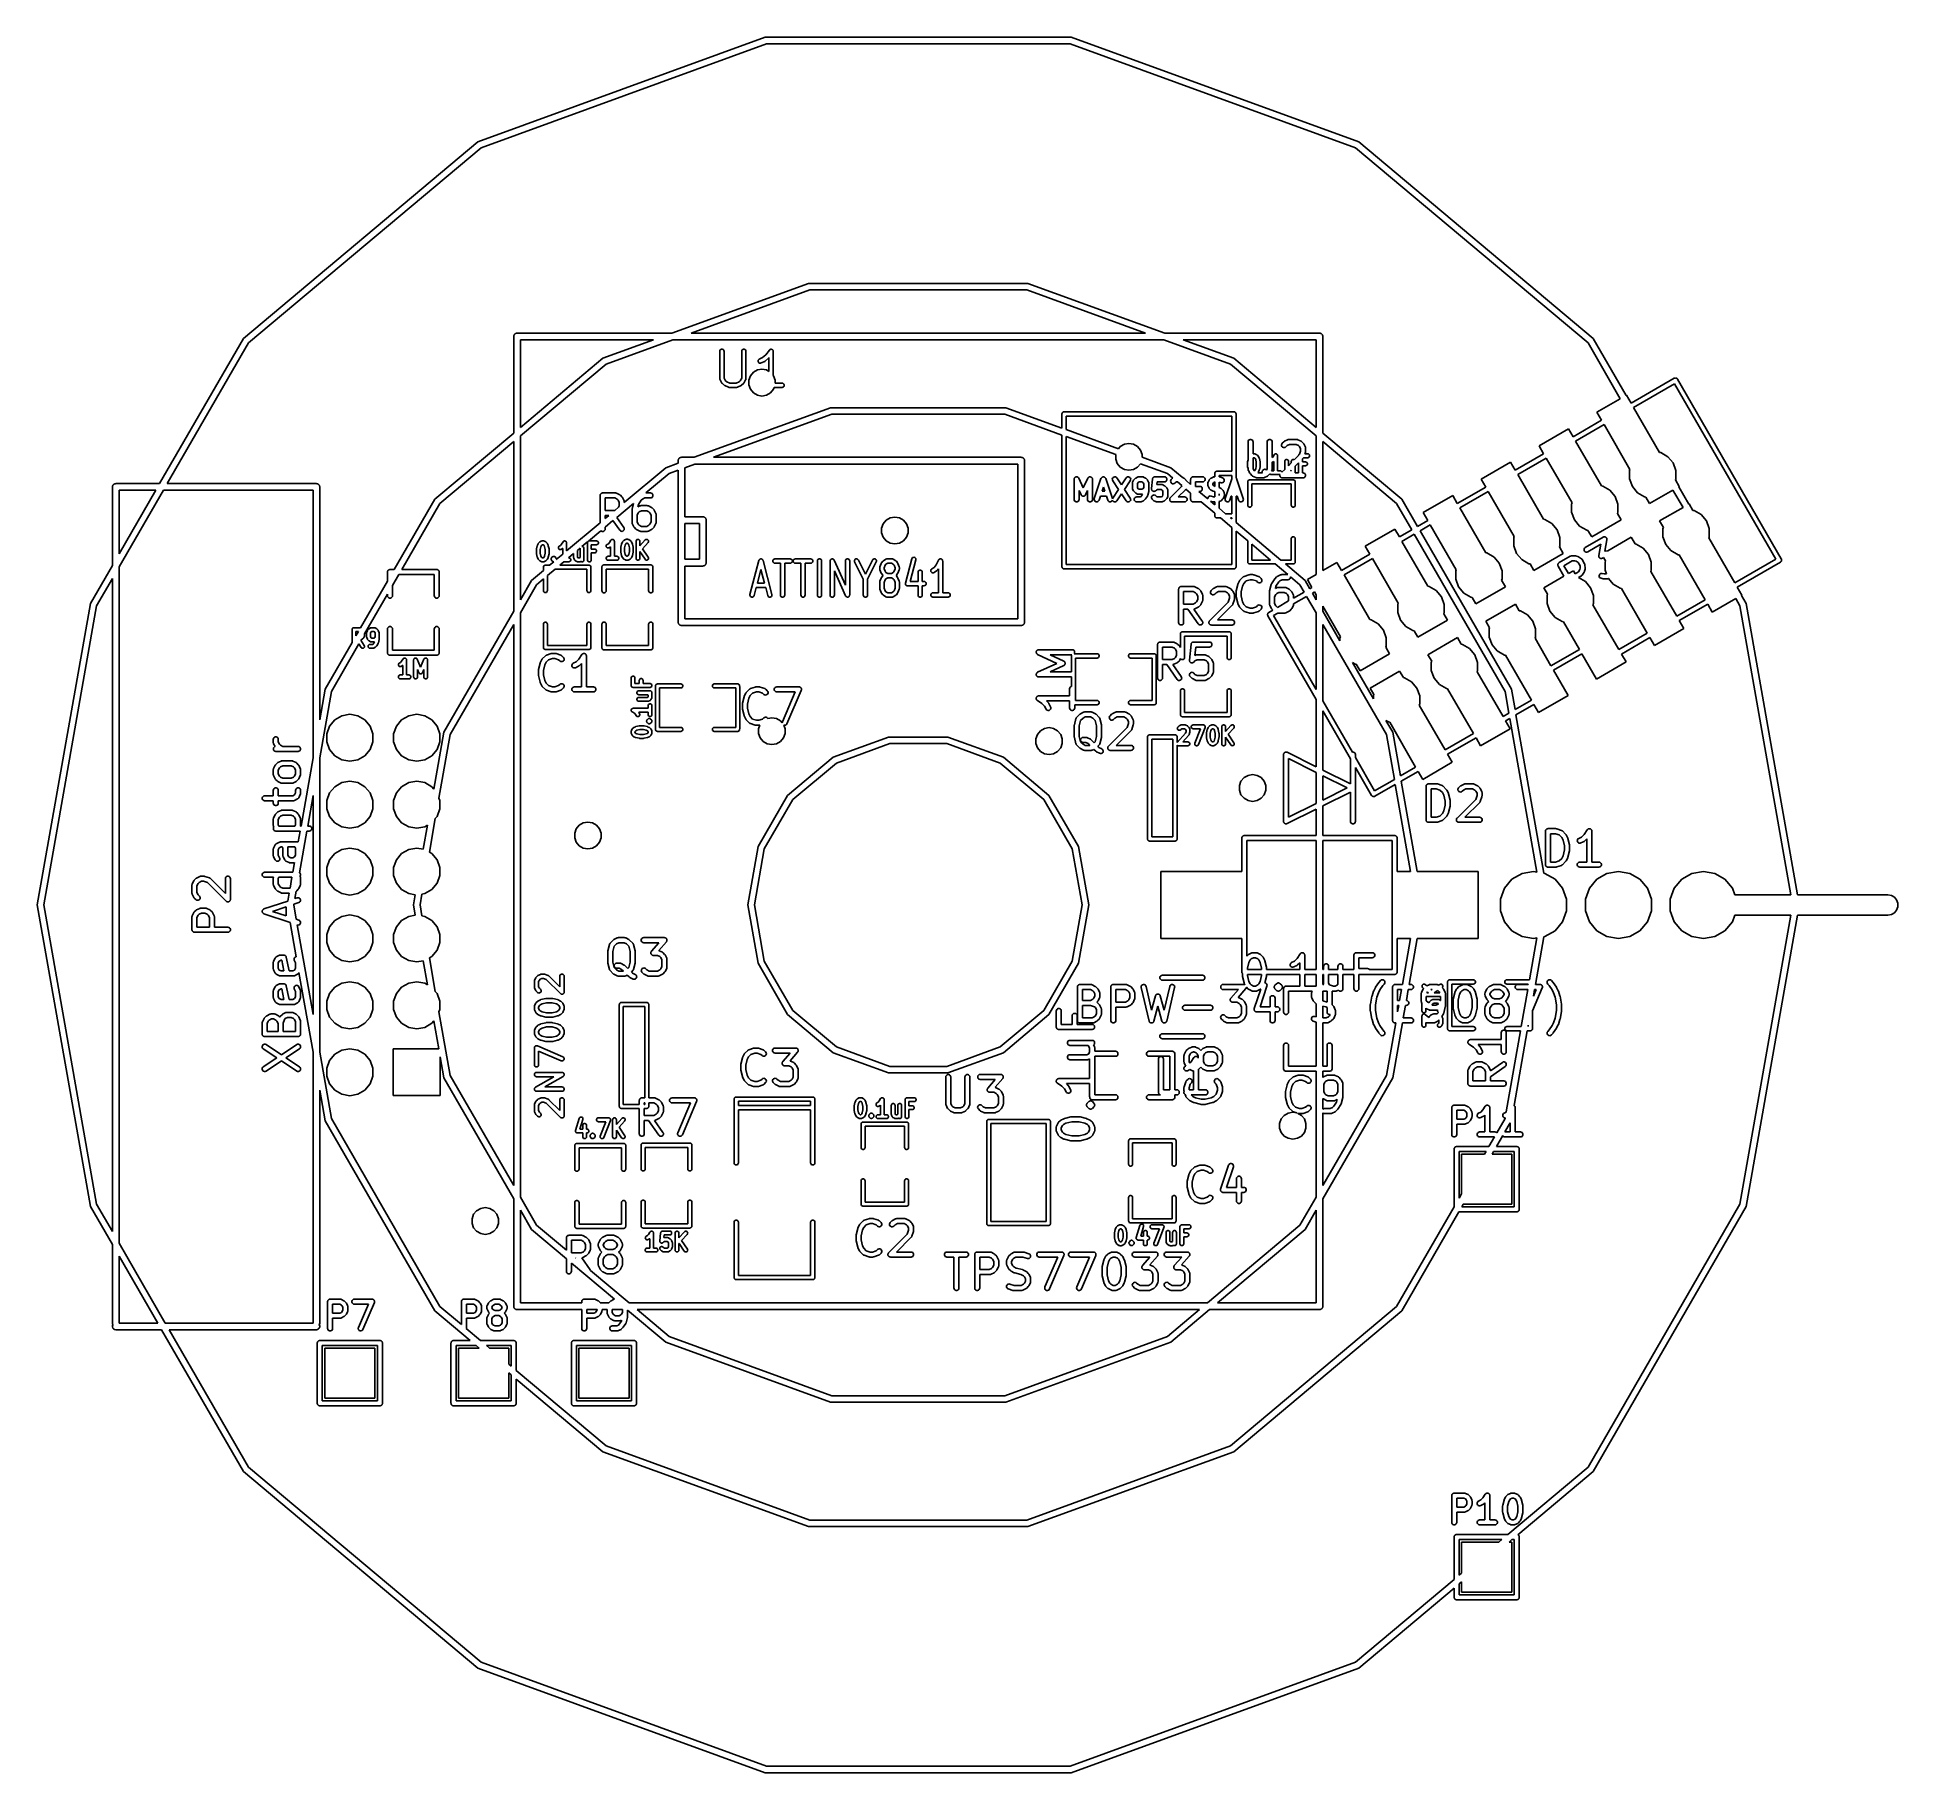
# Model space of a CAD drawing. Extents: x 173.7 to 229.3, y -126 to -74.1.
import ezdxf

# ---------------------------------------------------------------- set-up
doc = ezdxf.new("R2010")
doc.units = 0
doc.header["$MEASUREMENT"] = 0
doc.layers.add('BLACK', color=7, linetype='CONTINUOUS')

msp = doc.modelspace()

# ---------------------------------------------------------------- linework, layer by layer
at = {"layer": 'Black'}
for p, q in [((186.825, -77.1802), (195.424, -74.0503)), ((195.459, -74.2473), (186.925, -77.3534)), ((195.424, -74.0503), (204.576, -74.0503)), ((204.541, -74.2473), (195.459, -74.2473)), ((213.075, -77.3534), (204.541, -74.2473)), ((204.576, -74.0503), (213.175, -77.1802)), ((179.815, -83.0625), (186.825, -77.1802)), ((213.175, -77.1802), (220.185, -83.0625)), ((186.925, -77.3534), (179.968, -83.1911)), ((220.032, -83.1911), (213.075, -77.3534)), ((192.629, -82.9), (196.722, -81.4101)), ((196.757, -81.6071), (193.205, -82.9)), ((196.722, -81.4101), (203.278, -81.4101)), ((203.243, -81.6071), (196.757, -81.6071)), ((206.795, -82.9), (203.243, -81.6071)), ((203.278, -81.4101), (207.371, -82.9)), ((187.95, -82.9134), (187.958, -82.9104)), ((187.958, -82.9104), (187.966, -82.906)), ((187.966, -82.906), (187.974, -82.9045)), ((187.974, -82.9045), (187.983, -82.9015)), ((187.983, -82.9015), (187.991, -82.9015)), ((187.991, -82.9015), (188, -82.9)), ((188, -82.9), (192.629, -82.9)), ((193.205, -82.9), (206.795, -82.9)), ((207.371, -82.9), (212, -82.9)), ((212, -82.9), (212.009, -82.9015)), ((212.009, -82.9015), (212.017, -82.9015)), ((212.017, -82.9015), (212.026, -82.9045)), ((212.026, -82.9045), (212.034, -82.906)), ((212.034, -82.906), (212.042, -82.9104)), ((212.042, -82.9104), (212.05, -82.9134)), ((177.31, -87.4), (179.815, -83.0625)), ((179.968, -83.1911), (177.538, -87.4)), ((187.9, -83), (187.902, -82.9914)), ((187.9, -85.8858), (187.9, -83)), ((187.902, -82.9826), (187.905, -82.9744)), ((187.902, -82.9914), (187.902, -82.9826)), ((187.905, -82.9744), (187.906, -82.9658)), ((187.906, -82.9658), (187.91, -82.9582)), ((187.91, -82.9582), (187.913, -82.95)), ((187.913, -82.95), (187.919, -82.9433)), ((187.919, -82.9433), (187.923, -82.9357)), ((187.923, -82.9357), (187.93, -82.9301)), ((187.93, -82.9301), (187.936, -82.9234)), ((187.936, -82.9234), (187.943, -82.919)), ((187.943, -82.919), (187.95, -82.9134)), ((188.1, -83.1), (188.1, -85.7179)), ((192.079, -83.1), (188.1, -83.1)), ((190.562, -83.6523), (192.079, -83.1)), ((192.655, -83.1), (190.662, -83.8255)), ((207.345, -83.1), (192.655, -83.1)), ((194.066, -83.4436), (194.069, -83.4219)), ((194.066, -84.2661), (194.066, -83.4436)), ((194.069, -83.4219), (194.08, -83.4028)), ((194.08, -83.4028), (194.097, -83.3886)), ((194.097, -83.3886), (194.118, -83.3811)), ((194.118, -83.3811), (194.14, -83.3811)), ((194.14, -83.3811), (194.161, -83.3886)), ((194.161, -83.3886), (194.178, -83.4028)), ((194.178, -83.4028), (194.189, -83.4219)), ((194.189, -83.4219), (194.193, -83.4436)), ((194.193, -83.4436), (194.193, -84.2495)), ((194.719, -83.4436), (194.723, -83.4219)), ((194.719, -84.2495), (194.719, -83.4436)), ((194.723, -83.4219), (194.734, -83.4028)), ((194.734, -83.4028), (194.751, -83.3886)), ((194.751, -83.3886), (194.771, -83.3811)), ((194.771, -83.3811), (194.793, -83.3811)), ((194.793, -83.3811), (194.814, -83.3886)), ((194.814, -83.3886), (194.831, -83.4028)), ((194.831, -83.4028), (194.842, -83.4219)), ((194.842, -83.4219), (194.846, -83.4436)), ((194.846, -83.4436), (194.846, -84.2661)), ((195.443, -83.5455), (195.548, -83.4055)), ((195.548, -83.4055), (195.549, -83.4043)), ((195.549, -83.4043), (195.55, -83.4028)), ((195.55, -83.4028), (195.557, -83.3968)), ((195.557, -83.3968), (195.564, -83.3904)), ((195.564, -83.3904), (195.566, -83.3898)), ((195.566, -83.3898), (195.567, -83.3886)), ((195.567, -83.3886), (195.576, -83.3854)), ((195.576, -83.3854), (195.584, -83.3818)), ((195.584, -83.3818), (195.586, -83.3817)), ((195.586, -83.3817), (195.588, -83.3811)), ((195.588, -83.3811), (195.597, -83.3811)), ((195.597, -83.3811), (195.606, -83.3806)), ((195.606, -83.3806), (195.608, -83.3811)), ((195.608, -83.3811), (195.61, -83.3811)), ((195.61, -83.3811), (195.618, -83.3843)), ((195.618, -83.3843), (195.627, -83.387)), ((195.627, -83.387), (195.629, -83.388)), ((195.629, -83.388), (195.63, -83.3886)), ((195.63, -83.3886), (195.638, -83.3946)), ((195.638, -83.3946), (195.645, -83.4002)), ((195.645, -83.4002), (195.646, -83.4017)), ((195.646, -83.4017), (195.647, -83.4028)), ((195.647, -83.4028), (195.652, -83.4109)), ((195.652, -83.4109), (195.657, -83.4187)), ((195.657, -83.4187), (195.658, -83.4204)), ((195.658, -83.4204), (195.658, -83.4219)), ((195.658, -83.4219), (195.66, -83.4311)), ((195.66, -83.4311), (195.662, -83.4402)), ((195.662, -83.4402), (195.662, -83.4419)), ((195.662, -83.4419), (195.662, -83.4436)), ((195.662, -83.4436), (195.662, -84.1643)), ((209.338, -83.8255), (207.345, -83.1)), ((207.921, -83.1), (209.438, -83.6523)), ((211.9, -83.1), (207.921, -83.1)), ((211.9, -85.7179), (211.9, -83.1)), ((212.05, -82.9134), (212.057, -82.919)), ((212.057, -82.919), (212.064, -82.9234)), ((212.064, -82.9234), (212.07, -82.9301)), ((212.07, -82.9301), (212.077, -82.9357)), ((212.077, -82.9357), (212.081, -82.9433)), ((212.081, -82.9433), (212.087, -82.95)), ((212.087, -82.95), (212.09, -82.9582)), ((212.09, -82.9582), (212.094, -82.9658)), ((212.094, -82.9658), (212.095, -82.9744)), ((212.095, -82.9744), (212.098, -82.9826)), ((212.098, -82.9826), (212.098, -82.9914)), ((212.098, -82.9914), (212.1, -83)), ((212.1, -83), (212.1, -85.8858)), ((220.997, -84.8631), (220.032, -83.1911)), ((220.185, -83.0625), (221.168, -84.7646)), ((188.1, -85.7179), (190.562, -83.6523)), ((190.662, -83.8255), (188.1, -85.975)), ((195.068, -84.0712), (195.189, -84.0015)), ((195.189, -84.0015), (195.326, -83.9773)), ((195.209, -83.7272), (195.215, -83.706)), ((195.211, -83.7492), (195.209, -83.7272)), ((195.219, -83.7694), (195.211, -83.7492)), ((195.215, -83.706), (195.228, -83.6882)), ((195.235, -83.7853), (195.219, -83.7694)), ((195.228, -83.6882), (195.246, -83.6759)), ((195.255, -83.7949), (195.235, -83.7853)), ((195.246, -83.6759), (195.346, -83.6315)), ((195.277, -83.7973), (195.255, -83.7949)), ((195.298, -83.7919), (195.277, -83.7973)), ((195.407, -83.7435), (195.298, -83.7919)), ((195.326, -83.9773), (195.463, -84.0015)), ((195.346, -83.6315), (195.443, -83.5455)), ((195.415, -83.7381), (195.407, -83.7435)), ((195.423, -83.733), (195.415, -83.7381)), ((195.532, -83.6362), (195.423, -83.733)), ((195.463, -84.0015), (195.535, -84.043)), ((195.535, -83.6322), (195.532, -83.6362)), ((195.535, -84.043), (195.535, -83.6322)), ((211.9, -85.975), (209.338, -83.8255)), ((209.438, -83.6523), (211.9, -85.7179)), ((194.067, -84.2712), (194.066, -84.2661)), ((194.066, -84.2764), (194.067, -84.2712)), ((194.068, -84.282), (194.066, -84.2764)), ((194.069, -84.2878), (194.068, -84.282)), ((194.072, -84.2923), (194.069, -84.2878)), ((194.074, -84.2972), (194.072, -84.2923)), ((194.128, -84.394), (194.074, -84.2972)), ((194.135, -84.4021), (194.128, -84.394)), ((194.141, -84.4103), (194.135, -84.4021)), ((194.196, -84.4587), (194.141, -84.4103)), ((194.193, -84.2495), (194.234, -84.3225)), ((194.204, -84.4638), (194.196, -84.4587)), ((194.212, -84.4693), (194.204, -84.4638)), ((194.321, -84.5176), (194.212, -84.4693)), ((194.234, -84.3225), (194.273, -84.3572)), ((194.273, -84.3572), (194.36, -84.3961)), ((194.323, -84.5182), (194.321, -84.5176)), ((194.325, -84.5193), (194.323, -84.5182)), ((194.334, -84.5208), (194.325, -84.5193)), ((194.342, -84.523), (194.334, -84.5208)), ((194.345, -84.5227), (194.342, -84.523)), ((194.347, -84.5231), (194.345, -84.5227)), ((194.565, -84.5231), (194.347, -84.5231)), ((194.36, -84.3961), (194.551, -84.3961)), ((194.551, -84.3961), (194.639, -84.3572)), ((194.567, -84.5227), (194.565, -84.5231)), ((194.569, -84.523), (194.567, -84.5227)), ((194.578, -84.5208), (194.569, -84.523)), ((194.586, -84.5193), (194.578, -84.5208)), ((194.588, -84.5182), (194.586, -84.5193)), ((194.59, -84.5176), (194.588, -84.5182)), ((194.699, -84.4693), (194.59, -84.5176)), ((194.639, -84.3572), (194.678, -84.3225)), ((194.678, -84.3225), (194.719, -84.2495)), ((194.707, -84.4638), (194.699, -84.4693)), ((194.716, -84.4587), (194.707, -84.4638)), ((194.77, -84.4103), (194.716, -84.4587)), ((194.777, -84.4021), (194.77, -84.4103)), ((194.783, -84.394), (194.777, -84.4021)), ((194.838, -84.2972), (194.783, -84.394)), ((194.839, -84.2923), (194.838, -84.2972)), ((194.842, -84.2878), (194.839, -84.2923)), ((194.843, -84.282), (194.842, -84.2878)), ((194.845, -84.2764), (194.843, -84.282)), ((194.846, -84.2661), (194.845, -84.2712)), ((194.845, -84.2712), (194.845, -84.2764)), ((194.931, -84.3091), (194.978, -84.178)), ((194.931, -84.4485), (194.931, -84.3091)), ((194.978, -84.5796), (194.931, -84.4485)), ((194.978, -84.178), (195.068, -84.0712)), ((195.068, -84.6864), (194.978, -84.5796)), ((195.674, -84.5796), (195.584, -84.6864)), ((195.662, -84.1643), (195.674, -84.178)), ((195.674, -84.178), (195.721, -84.3091)), ((195.694, -84.5231), (195.674, -84.5796)), ((195.925, -84.5231), (195.694, -84.5231)), ((195.721, -84.3091), (195.721, -84.3961)), ((195.721, -84.3961), (195.925, -84.3961)), ((195.925, -84.3961), (195.947, -84.3999)), ((195.947, -84.5193), (195.925, -84.5231)), ((195.947, -84.3999), (195.966, -84.411)), ((195.966, -84.5083), (195.947, -84.5193)), ((195.966, -84.411), (195.98, -84.4279)), ((195.98, -84.4914), (195.966, -84.5083)), ((195.98, -84.4279), (195.988, -84.4486)), ((195.988, -84.4706), (195.98, -84.4914)), ((195.988, -84.4486), (195.988, -84.4706)), ((221.318, -84.9954), (222.609, -84.2504)), ((222.619, -84.4178), (221.393, -85.1253)), ((222.609, -84.2504), (222.615, -84.2481)), ((222.615, -84.2481), (222.621, -84.2448)), ((225.644, -89.6572), (222.619, -84.4178)), ((222.621, -84.2448), (222.627, -84.2437)), ((222.627, -84.2437), (222.64, -84.2415)), ((222.64, -84.2415), (222.646, -84.2403)), ((222.646, -84.2403), (222.653, -84.2415)), ((222.653, -84.2415), (222.659, -84.2415)), ((222.659, -84.2415), (222.665, -84.2437)), ((222.665, -84.2437), (222.672, -84.2448)), ((222.672, -84.2448), (222.677, -84.2481)), ((222.677, -84.2481), (222.684, -84.2504)), ((222.684, -84.2504), (222.689, -84.2546)), ((222.689, -84.2546), (222.694, -84.2579)), ((222.694, -84.2579), (222.699, -84.2629)), ((222.699, -84.2629), (222.704, -84.2671)), ((222.704, -84.2671), (222.707, -84.2728)), ((222.707, -84.2728), (222.711, -84.2778)), ((222.711, -84.2778), (225.811, -89.6472)), ((193.302, -86.6124), (197.378, -85.1291)), ((195.189, -84.7561), (195.068, -84.6864)), ((195.326, -84.7803), (195.189, -84.7561)), ((195.463, -84.7561), (195.326, -84.7803)), ((195.584, -84.6864), (195.463, -84.7561)), ((197.378, -85.1291), (202.622, -85.1291)), ((202.622, -85.1291), (204.296, -85.7385)), ((220.297, -85.2672), (220.997, -84.8631)), ((221.168, -84.7646), (221.181, -84.7572)), ((221.181, -84.7572), (221.318, -84.9954)), ((221.393, -85.1253), (222.168, -86.4673)), ((197.413, -85.326), (193.878, -86.6124)), ((202.587, -85.326), (197.413, -85.326)), ((204.296, -85.9481), (202.587, -85.326)), ((204.296, -85.314), (204.297, -85.3085)), ((204.296, -85.7385), (204.296, -85.314)), ((204.297, -85.303), (204.299, -85.2978)), ((204.297, -85.3085), (204.297, -85.303)), ((204.299, -85.2978), (204.3, -85.2923)), ((204.3, -85.2923), (204.303, -85.2875)), ((204.303, -85.2875), (204.305, -85.2822)), ((204.305, -85.2822), (204.309, -85.278)), ((204.309, -85.278), (204.311, -85.2732)), ((204.311, -85.2732), (204.316, -85.2696)), ((204.316, -85.2696), (204.319, -85.2654)), ((204.319, -85.2654), (204.324, -85.2626)), ((204.324, -85.2626), (204.328, -85.259)), ((204.328, -85.259), (204.333, -85.2571)), ((204.333, -85.2571), (204.338, -85.2543)), ((204.338, -85.2543), (204.344, -85.2534)), ((204.344, -85.2534), (204.349, -85.2515)), ((204.349, -85.2515), (204.355, -85.2515)), ((204.355, -85.2515), (204.36, -85.2505)), ((204.36, -85.2505), (209.44, -85.2505)), ((204.423, -85.3775), (204.423, -85.7847)), ((209.376, -85.3775), (204.423, -85.3775)), ((209.376, -87.0285), (209.376, -85.3775)), ((209.44, -85.2505), (209.445, -85.2515)), ((209.445, -85.2515), (209.451, -85.2515)), ((209.451, -85.2515), (209.456, -85.2534)), ((209.456, -85.2534), (209.462, -85.2543)), ((209.462, -85.2543), (209.467, -85.2571)), ((209.467, -85.2571), (209.472, -85.259)), ((209.472, -85.259), (209.476, -85.2626)), ((209.476, -85.2626), (209.481, -85.2654)), ((209.481, -85.2654), (209.484, -85.2696)), ((209.484, -85.2696), (209.489, -85.2732)), ((209.489, -85.2732), (209.491, -85.278)), ((209.491, -85.278), (209.495, -85.2822)), ((209.495, -85.2822), (209.497, -85.2875)), ((209.497, -85.2875), (209.5, -85.2923)), ((209.5, -85.2923), (209.501, -85.2978)), ((209.501, -85.2978), (209.503, -85.303)), ((209.503, -85.303), (209.503, -85.3085)), ((209.503, -85.3085), (209.504, -85.314)), ((209.504, -85.314), (209.504, -87.2196)), ((219.586, -85.9954), (220.435, -85.5054)), ((220.51, -85.6353), (219.661, -86.1253)), ((220.435, -85.5054), (220.297, -85.2672)), ((221.285, -86.9773), (220.51, -85.6353)), ((185.54, -87.8663), (187.9, -85.8858)), ((187.9, -86.1429), (185.693, -87.9949)), ((187.9, -91.216), (187.9, -86.1429)), ((188.1, -85.975), (188.1, -90.8696)), ((204.296, -89.886), (204.296, -85.9481)), ((204.423, -85.7847), (205.99, -86.3547)), ((205.905, -86.5334), (204.423, -85.9943)), ((204.423, -85.9943), (204.423, -89.8225)), ((206.042, -86.2924), (206.163, -86.2227)), ((206.163, -86.2227), (206.3, -86.1985)), ((206.3, -86.1985), (206.437, -86.2227)), ((206.437, -86.2227), (206.558, -86.2924)), ((209.863, -86.1524), (209.868, -86.1267)), ((209.863, -86.6902), (209.863, -86.1524)), ((209.868, -86.1267), (209.881, -86.1042)), ((209.881, -86.1042), (209.901, -86.0874)), ((209.901, -86.0874), (209.925, -86.0785)), ((209.925, -86.0785), (209.951, -86.0785)), ((209.951, -86.0785), (209.976, -86.0874)), ((209.976, -86.0874), (209.996, -86.1042)), ((209.996, -86.1042), (210.009, -86.1267)), ((210.009, -86.1267), (210.013, -86.1524)), ((210.013, -86.1524), (210.013, -86.5094)), ((210.435, -86.1524), (210.439, -86.1267)), ((210.435, -86.9442), (210.435, -86.1524)), ((210.439, -86.1267), (210.452, -86.1042)), ((210.452, -86.1042), (210.472, -86.0874)), ((210.472, -86.0874), (210.496, -86.0785)), ((210.496, -86.0785), (210.523, -86.0785)), ((210.523, -86.0785), (210.547, -86.0874)), ((210.547, -86.0874), (210.567, -86.1042)), ((210.567, -86.1042), (210.58, -86.1267)), ((210.58, -86.1267), (210.585, -86.1524)), ((210.585, -86.1524), (210.585, -86.6219)), ((210.863, -86.2411), (210.87, -86.2159)), ((210.866, -86.267), (210.863, -86.2411)), ((210.87, -86.2159), (210.885, -86.1946)), ((210.885, -86.1946), (210.933, -86.147)), ((210.933, -86.147), (210.943, -86.1401)), ((210.943, -86.1401), (210.952, -86.1329)), ((210.952, -86.1329), (211.047, -86.0853)), ((211.099, -86.2274), (211.03, -86.2616)), ((211.047, -86.0853), (211.052, -86.0841)), ((211.052, -86.0841), (211.055, -86.0819)), ((211.055, -86.0819), (211.064, -86.0804)), ((211.064, -86.0804), (211.072, -86.0779)), ((211.072, -86.0779), (211.077, -86.0781)), ((211.077, -86.0781), (211.081, -86.0774)), ((211.081, -86.0774), (211.319, -86.0774)), ((211.301, -86.2274), (211.099, -86.2274)), ((211.37, -86.2616), (211.301, -86.2274)), ((211.319, -86.0774), (211.323, -86.0781)), ((211.323, -86.0781), (211.328, -86.0779)), ((211.328, -86.0779), (211.336, -86.0804)), ((211.336, -86.0804), (211.345, -86.0819)), ((211.345, -86.0819), (211.348, -86.0841)), ((211.348, -86.0841), (211.353, -86.0853)), ((211.353, -86.0853), (211.448, -86.1329)), ((211.448, -86.1329), (211.457, -86.1401)), ((211.457, -86.1401), (211.467, -86.147)), ((211.467, -86.147), (211.515, -86.1946)), ((211.515, -86.1946), (211.522, -86.2044)), ((211.522, -86.2044), (211.529, -86.2141)), ((211.529, -86.2141), (211.577, -86.3093)), ((211.9, -90.1155), (211.9, -85.975)), ((212.1, -85.8858), (214.46, -87.8663)), ((214.307, -87.9949), (212.1, -86.1429)), ((212.1, -86.1429), (212.1, -90)), ((218.565, -86.2672), (219.449, -85.7572)), ((219.449, -85.7572), (219.586, -85.9954)), ((219.661, -86.1253), (220.436, -87.4673)), ((192.45, -86.9227), (192.818, -86.7886)), ((192.818, -86.714), (192.82, -86.7052)), ((192.818, -86.7886), (192.818, -86.714)), ((192.82, -86.6964), (192.823, -86.688)), ((192.82, -86.7052), (192.82, -86.6964)), ((192.823, -86.688), (192.825, -86.6793)), ((192.825, -86.6793), (192.829, -86.6716)), ((192.829, -86.6716), (192.832, -86.6632)), ((192.832, -86.6632), (192.838, -86.6564)), ((192.838, -86.6564), (192.842, -86.6487)), ((192.842, -86.6487), (192.849, -86.643)), ((192.849, -86.643), (192.855, -86.6362)), ((192.855, -86.6362), (192.862, -86.6317)), ((192.862, -86.6317), (192.869, -86.626)), ((192.869, -86.626), (192.878, -86.623)), ((192.878, -86.623), (192.885, -86.6185)), ((192.885, -86.6185), (192.894, -86.617)), ((192.894, -86.617), (192.902, -86.6139)), ((192.902, -86.6139), (192.911, -86.6139)), ((192.911, -86.6139), (192.92, -86.6124)), ((192.92, -86.6124), (193.302, -86.6124)), ((193.878, -86.6124), (203.08, -86.6124)), ((203.08, -86.6124), (203.089, -86.6139)), ((203.089, -86.6139), (203.098, -86.6139)), ((203.098, -86.6139), (203.106, -86.617)), ((203.106, -86.617), (203.115, -86.6185)), ((203.115, -86.6185), (203.122, -86.623)), ((203.122, -86.623), (203.131, -86.626)), ((203.131, -86.626), (203.138, -86.6317)), ((203.138, -86.6317), (203.145, -86.6362)), ((203.145, -86.6362), (203.151, -86.643)), ((203.151, -86.643), (203.158, -86.6487)), ((203.158, -86.6487), (203.162, -86.6564)), ((203.162, -86.6564), (203.168, -86.6632)), ((203.168, -86.6632), (203.171, -86.6716)), ((203.171, -86.6716), (203.175, -86.6793)), ((203.175, -86.6793), (203.177, -86.688)), ((203.177, -86.688), (203.18, -86.6964)), ((203.18, -86.6964), (203.18, -86.7052)), ((203.18, -86.7052), (203.182, -86.714)), ((203.182, -86.714), (203.182, -91.54)), ((205.905, -86.6697), (205.905, -86.5334)), ((205.952, -86.8008), (205.905, -86.6697)), ((206.042, -86.9076), (205.952, -86.8008)), ((205.99, -86.3547), (206.042, -86.2924)), ((206.558, -86.2924), (206.648, -86.3992)), ((206.646, -86.8031), (206.558, -86.9076)), ((207.45, -87.0959), (206.646, -86.8031)), ((206.648, -86.3992), (206.695, -86.5303)), ((206.695, -86.5303), (206.695, -86.6116)), ((206.695, -86.6116), (207.55, -86.9227)), ((209.849, -86.7597), (209.85, -86.7535)), ((209.849, -86.8807), (209.849, -86.7597)), ((209.85, -86.7472), (209.863, -86.6902)), ((209.85, -86.7535), (209.85, -86.7472)), ((210.013, -86.5094), (210.015, -86.5091)), ((210.03, -86.6234), (210.013, -86.6326)), ((210.013, -86.6326), (210.013, -86.9442)), ((210.015, -86.5091), (210.058, -86.5091)), ((210.044, -86.6234), (210.03, -86.6234)), ((210.066, -86.6357), (210.044, -86.6234)), ((210.058, -86.5091), (210.063, -86.5098)), ((210.063, -86.5098), (210.067, -86.5098)), ((210.075, -86.6462), (210.066, -86.6357)), ((210.067, -86.5098), (210.073, -86.5116)), ((210.073, -86.5116), (210.078, -86.5125)), ((210.091, -86.6812), (210.075, -86.6462)), ((210.078, -86.5125), (210.082, -86.5148)), ((210.082, -86.5148), (210.086, -86.5163)), ((210.086, -86.5163), (210.13, -86.5404)), ((210.11, -86.7661), (210.091, -86.6812)), ((210.11, -86.8743), (210.11, -86.7661)), ((210.13, -86.5404), (210.137, -86.5464)), ((210.137, -86.5464), (210.144, -86.5522)), ((210.144, -86.5522), (210.166, -86.5764)), ((210.166, -86.5764), (210.171, -86.5838)), ((210.171, -86.5838), (210.176, -86.5911)), ((210.176, -86.5911), (210.198, -86.6395)), ((210.198, -86.6395), (210.199, -86.6451)), ((210.199, -86.6451), (210.201, -86.6504)), ((210.201, -86.6504), (210.223, -86.7472)), ((210.223, -86.7472), (210.223, -86.7535)), ((210.223, -86.7535), (210.224, -86.7597)), ((210.224, -86.7597), (210.224, -86.8807)), ((210.585, -86.6219), (210.6, -86.6047)), ((210.587, -86.7613), (210.585, -86.7621)), ((210.585, -86.7621), (210.585, -86.9619)), ((210.63, -86.7371), (210.587, -86.7613)), ((210.6, -86.6047), (210.641, -86.5368)), ((210.633, -86.7353), (210.63, -86.7371)), ((210.633, -87.0171), (210.633, -86.7353)), ((210.641, -86.5368), (210.644, -86.5334)), ((210.644, -86.5334), (210.646, -86.5295)), ((210.646, -86.5295), (210.65, -86.526)), ((210.65, -86.526), (210.654, -86.5218)), ((210.654, -86.5218), (210.658, -86.5196)), ((210.658, -86.5196), (210.661, -86.5167)), ((210.661, -86.5167), (210.666, -86.5148)), ((210.666, -86.5148), (210.671, -86.5122)), ((210.671, -86.5122), (210.676, -86.5115)), ((210.676, -86.5115), (210.68, -86.5099)), ((210.68, -86.5099), (210.685, -86.5099)), ((210.685, -86.5099), (210.691, -86.5091)), ((210.691, -86.5091), (210.695, -86.5099)), ((210.695, -86.5099), (210.7, -86.5099)), ((210.7, -86.5099), (210.705, -86.5118)), ((210.705, -86.5118), (210.71, -86.5128)), ((210.71, -86.5128), (210.714, -86.5152)), ((210.714, -86.5152), (210.718, -86.5167)), ((210.718, -86.5167), (210.723, -86.5202)), ((210.723, -86.5202), (210.727, -86.5231)), ((210.727, -86.5231), (210.73, -86.5266)), ((210.73, -86.5266), (210.734, -86.5295)), ((210.734, -86.5295), (210.736, -86.5342)), ((210.736, -86.5342), (210.74, -86.5385)), ((210.74, -86.5385), (210.741, -86.5427)), ((210.741, -86.5427), (210.744, -86.5467)), ((210.744, -86.5467), (210.744, -86.5521)), ((210.744, -86.5521), (210.746, -86.5572)), ((210.746, -86.5572), (210.746, -86.5618)), ((210.746, -86.5618), (210.747, -86.5662)), ((210.747, -86.5662), (210.747, -87.0171)), ((210.877, -86.2906), (210.866, -86.267)), ((210.895, -86.3091), (210.877, -86.2906)), ((210.919, -86.3201), (210.895, -86.3091)), ((210.945, -86.3223), (210.919, -86.3201)), ((210.97, -86.3156), (210.945, -86.3223)), ((210.959, -86.7355), (210.963, -86.716)), ((210.959, -86.9776), (210.959, -86.7355)), ((210.963, -86.716), (210.973, -86.6988)), ((210.991, -86.3007), (210.97, -86.3156)), ((210.973, -86.6988), (210.988, -86.686)), ((210.988, -86.686), (211.006, -86.6793)), ((211.03, -86.2616), (210.991, -86.3007)), ((211.006, -86.6793), (211.026, -86.6793)), ((211.026, -86.6793), (211.045, -86.686)), ((211.045, -86.686), (211.06, -86.6988)), ((211.06, -86.6988), (211.07, -86.716)), ((211.07, -86.716), (211.074, -86.7355)), ((211.074, -86.7355), (211.074, -86.8633)), ((211.074, -86.8633), (211.155, -86.7816)), ((211.155, -86.7355), (211.159, -86.716)), ((211.155, -86.7816), (211.155, -86.7355)), ((211.159, -86.716), (211.169, -86.6988)), ((211.169, -86.6988), (211.184, -86.686)), ((211.184, -86.686), (211.202, -86.6793)), ((211.202, -86.6793), (211.222, -86.6793)), ((211.222, -86.6793), (211.241, -86.686)), ((211.241, -86.686), (211.246, -86.6905)), ((211.246, -86.6905), (211.373, -86.5634)), ((211.373, -86.776), (211.269, -86.8795)), ((211.4, -86.292), (211.37, -86.2616)), ((211.373, -86.5634), (211.374, -86.5613)), ((211.373, -87.0742), (211.373, -86.776)), ((211.374, -86.5563), (211.375, -86.5516)), ((211.374, -86.5613), (211.374, -86.5563)), ((211.375, -86.5516), (211.376, -86.5467)), ((211.376, -86.5467), (211.379, -86.5423)), ((211.379, -86.5423), (211.381, -86.5376)), ((211.381, -86.5376), (211.384, -86.5338)), ((211.384, -86.5338), (211.386, -86.5295)), ((211.386, -86.5295), (211.39, -86.5263)), ((211.39, -86.5263), (211.393, -86.5224)), ((211.393, -86.5224), (211.398, -86.5199)), ((211.398, -86.5199), (211.401, -86.5167)), ((211.435, -86.3606), (211.4, -86.292)), ((211.401, -86.5167), (211.405, -86.5156)), ((211.405, -86.5156), (211.435, -86.4259)), ((211.435, -86.4259), (211.435, -86.3606)), ((211.515, -86.634), (211.487, -86.6617)), ((211.487, -86.6617), (211.487, -86.751)), ((211.487, -86.751), (211.582, -86.751)), ((211.517, -86.6304), (211.515, -86.634)), ((211.521, -86.6276), (211.517, -86.6304)), ((211.523, -86.6234), (211.521, -86.6276)), ((211.648, -86.6234), (211.523, -86.6234)), ((211.581, -86.4618), (211.565, -86.5091)), ((211.565, -86.5091), (211.648, -86.5091)), ((211.577, -86.3093), (211.578, -86.3135)), ((211.578, -86.3135), (211.58, -86.3172)), ((211.58, -86.3172), (211.582, -86.3259)), ((211.582, -86.4499), (211.581, -86.4618)), ((211.582, -86.3259), (211.584, -86.3343)), ((211.585, -86.4381), (211.582, -86.4499)), ((211.582, -86.751), (211.602, -86.7544)), ((211.584, -86.3343), (211.584, -86.3386)), ((211.584, -86.3386), (211.585, -86.3429)), ((211.585, -86.3429), (211.585, -86.4381)), ((211.602, -86.7544), (211.619, -86.7643)), ((211.619, -86.7643), (211.632, -86.7795)), ((211.632, -86.7795), (211.639, -86.7982)), ((211.639, -86.7982), (211.639, -86.818)), ((211.648, -86.5091), (211.667, -86.5125)), ((211.667, -86.6199), (211.648, -86.6234)), ((211.667, -86.5125), (211.684, -86.5224)), ((211.684, -86.61), (211.667, -86.6199)), ((211.684, -86.5224), (211.697, -86.5376)), ((211.697, -86.5948), (211.684, -86.61)), ((211.697, -86.5376), (211.704, -86.5563)), ((211.704, -86.5761), (211.697, -86.5948)), ((211.704, -86.5563), (211.704, -86.5761)), ((216.833, -87.2672), (217.717, -86.7572)), ((217.717, -86.7572), (217.854, -86.9954)), ((217.854, -86.9954), (218.703, -86.5054)), ((218.778, -86.6353), (217.929, -87.1253)), ((218.703, -86.5054), (218.565, -86.2672)), ((219.553, -87.9773), (218.778, -86.6353)), ((222.168, -86.4673), (222.204, -86.4737)), ((222.204, -86.4737), (222.416, -86.5957)), ((222.416, -86.5957), (222.573, -86.7826)), ((222.573, -86.7826), (222.656, -87.012)), ((191.208, -87.9645), (192.45, -86.9227)), ((192.55, -87.0959), (191.857, -87.6774)), ((192.818, -86.9982), (192.55, -87.0959)), ((192.818, -91.54), (192.818, -86.9982)), ((193.32, -86.8156), (193.022, -86.9242)), ((193.022, -86.9242), (193.022, -88.3904)), ((202.978, -86.8156), (193.32, -86.8156)), ((202.978, -91.4384), (202.978, -86.8156)), ((204.661, -87.2714), (204.662, -87.2618)), ((204.661, -87.8714), (204.661, -87.2714)), ((204.662, -87.2618), (204.663, -87.252)), ((204.663, -87.252), (204.665, -87.249)), ((204.665, -87.2458), (204.67, -87.2373)), ((204.665, -87.249), (204.665, -87.2458)), ((204.67, -87.2373), (204.674, -87.2284)), ((204.674, -87.2284), (204.677, -87.2261)), ((204.677, -87.2261), (204.678, -87.2232)), ((204.678, -87.2232), (204.686, -87.2169)), ((204.686, -87.2169), (204.693, -87.21)), ((204.693, -87.21), (204.696, -87.2086)), ((204.696, -87.2086), (204.698, -87.2065)), ((204.698, -87.2065), (204.707, -87.2031)), ((204.707, -87.2031), (204.716, -87.199)), ((204.716, -87.199), (204.72, -87.1987)), ((204.72, -87.1987), (204.723, -87.1976)), ((204.723, -87.1976), (204.732, -87.1976)), ((204.732, -87.1976), (204.742, -87.1967)), ((204.742, -87.1967), (204.745, -87.1976)), ((204.745, -87.1976), (204.749, -87.1976)), ((204.749, -87.1976), (204.758, -87.2009)), ((204.758, -87.2009), (204.767, -87.2034)), ((204.767, -87.2034), (204.77, -87.2053)), ((204.77, -87.2053), (204.773, -87.2065)), ((204.773, -87.2065), (204.781, -87.2128)), ((204.781, -87.2128), (204.789, -87.2184)), ((204.789, -87.2184), (204.791, -87.2211)), ((204.791, -87.2211), (204.793, -87.2232)), ((204.793, -87.2232), (204.798, -87.2317)), ((204.798, -87.2317), (204.804, -87.2397)), ((204.804, -87.2397), (204.936, -87.5226)), ((204.936, -87.5226), (205.068, -87.2397)), ((205.068, -87.2397), (205.073, -87.2317)), ((205.073, -87.2317), (205.078, -87.2232)), ((205.078, -87.2232), (205.081, -87.2211)), ((205.081, -87.2211), (205.083, -87.2184)), ((205.083, -87.2184), (205.091, -87.2128)), ((205.091, -87.2128), (205.098, -87.2065)), ((205.098, -87.2065), (205.101, -87.2053)), ((205.101, -87.2053), (205.104, -87.2034)), ((205.104, -87.2034), (205.113, -87.2009)), ((205.113, -87.2009), (205.123, -87.1976)), ((205.123, -87.1976), (205.126, -87.1976)), ((205.126, -87.1976), (205.129, -87.1967)), ((205.129, -87.1967), (205.139, -87.1976)), ((205.139, -87.1976), (205.149, -87.1976)), ((205.149, -87.1976), (205.152, -87.1987)), ((205.152, -87.1987), (205.155, -87.199)), ((205.155, -87.199), (205.164, -87.2031)), ((205.164, -87.2031), (205.173, -87.2065)), ((205.173, -87.2065), (205.176, -87.2086)), ((205.176, -87.2086), (205.179, -87.21)), ((205.179, -87.21), (205.186, -87.2169)), ((205.186, -87.2169), (205.193, -87.2232)), ((205.193, -87.2232), (205.195, -87.2261)), ((205.195, -87.2261), (205.197, -87.2284)), ((205.197, -87.2284), (205.201, -87.2373)), ((205.201, -87.2373), (205.206, -87.2458)), ((205.206, -87.2458), (205.207, -87.249)), ((205.207, -87.249), (205.208, -87.252)), ((205.208, -87.252), (205.209, -87.2618)), ((205.209, -87.2618), (205.211, -87.2714)), ((205.211, -87.2714), (205.211, -87.8714)), ((205.265, -87.8477), (205.465, -87.2477)), ((205.465, -87.2477), (205.466, -87.2459)), ((205.466, -87.2439), (205.472, -87.2345)), ((205.466, -87.2459), (205.466, -87.2439)), ((205.472, -87.2345), (205.477, -87.2248)), ((205.477, -87.2248), (205.479, -87.2234)), ((205.479, -87.2234), (205.48, -87.2217)), ((205.48, -87.2217), (205.488, -87.2148)), ((205.488, -87.2148), (205.496, -87.2075)), ((205.496, -87.2075), (205.498, -87.2068)), ((205.498, -87.2068), (205.5, -87.2055)), ((205.5, -87.2055), (205.51, -87.202)), ((205.51, -87.202), (205.521, -87.1979)), ((205.521, -87.1979), (205.523, -87.1979)), ((205.523, -87.1979), (205.525, -87.1972)), ((205.525, -87.1972), (205.536, -87.1975)), ((205.536, -87.1975), (205.547, -87.1972)), ((205.547, -87.1972), (205.549, -87.1979)), ((205.549, -87.1979), (205.551, -87.198)), ((205.551, -87.198), (205.561, -87.202)), ((205.561, -87.202), (205.571, -87.2055)), ((205.571, -87.2055), (205.573, -87.2068)), ((205.573, -87.2068), (205.575, -87.2075)), ((205.575, -87.2075), (205.583, -87.2148)), ((205.583, -87.2148), (205.592, -87.2217)), ((205.592, -87.2217), (205.593, -87.2234)), ((205.593, -87.2234), (205.594, -87.2248)), ((205.594, -87.2248), (205.6, -87.2345)), ((205.6, -87.2345), (205.605, -87.2439)), ((205.605, -87.2439), (205.606, -87.2459)), ((205.606, -87.2459), (205.607, -87.2477)), ((205.607, -87.2477), (205.807, -87.8477)), ((205.804, -87.2632), (205.811, -87.2382)), ((205.806, -87.2892), (205.804, -87.2632)), ((205.816, -87.313), (205.806, -87.2892)), ((205.811, -87.2382), (205.827, -87.2172)), ((205.988, -87.5714), (205.816, -87.313)), ((205.827, -87.2172), (205.848, -87.2027)), ((205.848, -87.2027), (205.874, -87.1966)), ((205.874, -87.1966), (205.9, -87.1994)), ((205.9, -87.1994), (205.923, -87.211)), ((205.923, -87.211), (205.941, -87.2298)), ((205.941, -87.2298), (206.079, -87.4362)), ((206.163, -86.9773), (206.042, -86.9076)), ((206.079, -87.4362), (206.216, -87.2298)), ((206.3, -87.0015), (206.163, -86.9773)), ((206.341, -87.313), (206.169, -87.5714)), ((206.216, -87.2298), (206.234, -87.211)), ((206.234, -87.211), (206.258, -87.1994)), ((206.258, -87.1994), (206.283, -87.1966)), ((206.283, -87.1966), (206.309, -87.2027)), ((206.437, -86.9773), (206.3, -87.0015)), ((206.309, -87.2027), (206.33, -87.2172)), ((206.33, -87.2172), (206.346, -87.2382)), ((206.351, -87.2892), (206.341, -87.313)), ((206.346, -87.2382), (206.353, -87.2632)), ((206.353, -87.2632), (206.351, -87.2892)), ((206.407, -87.3687), (206.408, -87.3601)), ((206.408, -87.3601), (206.41, -87.3563)), ((206.41, -87.3563), (206.411, -87.3522)), ((206.411, -87.3522), (206.44, -87.295)), ((206.558, -86.9076), (206.437, -86.9773)), ((206.44, -87.295), (206.447, -87.2854)), ((206.447, -87.2854), (206.454, -87.2755)), ((206.454, -87.2755), (206.483, -87.247)), ((206.483, -87.247), (206.493, -87.2401)), ((206.493, -87.2401), (206.502, -87.2329)), ((206.502, -87.2329), (206.559, -87.2043)), ((206.559, -87.2043), (206.563, -87.2031)), ((206.563, -87.2031), (206.567, -87.201)), ((206.567, -87.201), (206.576, -87.1994)), ((206.58, -87.3616), (206.569, -87.373)), ((206.576, -87.1994), (206.584, -87.1969)), ((206.611, -87.3464), (206.58, -87.3616)), ((206.584, -87.1969), (206.589, -87.1972)), ((206.589, -87.1972), (206.593, -87.1964)), ((206.593, -87.1964), (206.707, -87.1964)), ((206.689, -87.3464), (206.611, -87.3464)), ((206.72, -87.3616), (206.689, -87.3464)), ((206.707, -87.1964), (206.711, -87.1972)), ((206.711, -87.1972), (206.716, -87.1969)), ((206.716, -87.1969), (206.724, -87.1994)), ((206.731, -87.373), (206.72, -87.3616)), ((206.724, -87.1994), (206.733, -87.201)), ((206.733, -87.201), (206.737, -87.2031)), ((206.737, -87.2031), (206.741, -87.2043)), ((206.741, -87.2043), (206.798, -87.2329)), ((206.798, -87.2329), (206.807, -87.2401)), ((206.807, -87.2401), (206.817, -87.247)), ((206.817, -87.247), (206.846, -87.2755)), ((206.846, -87.2755), (206.853, -87.2854)), ((206.853, -87.2854), (206.86, -87.295)), ((206.86, -87.295), (206.889, -87.3522)), ((206.889, -87.3522), (206.89, -87.3563)), ((206.89, -87.3563), (206.892, -87.3601)), ((206.892, -87.3601), (206.893, -87.3687)), ((206.975, -87.5497), (207.004, -87.264)), ((207.004, -87.264), (207.005, -87.2612)), ((207.005, -87.2584), (207.008, -87.2488)), ((207.005, -87.2612), (207.005, -87.2584)), ((207.008, -87.2488), (207.011, -87.2389)), ((207.011, -87.2389), (207.013, -87.2366)), ((207.013, -87.2366), (207.014, -87.2339)), ((207.014, -87.2339), (207.02, -87.2261)), ((207.02, -87.2261), (207.026, -87.2177)), ((207.026, -87.2177), (207.029, -87.2161)), ((207.029, -87.2161), (207.03, -87.214)), ((207.03, -87.214), (207.039, -87.2088)), ((207.039, -87.2088), (207.048, -87.2031)), ((207.048, -87.2031), (207.05, -87.2024)), ((207.05, -87.2024), (207.053, -87.201)), ((207.053, -87.201), (207.063, -87.1992)), ((207.063, -87.1992), (207.073, -87.1966)), ((207.073, -87.1966), (207.076, -87.1969)), ((207.076, -87.1969), (207.079, -87.1964)), ((207.079, -87.1964), (207.364, -87.1964)), ((207.146, -87.3464), (207.139, -87.425)), ((207.364, -87.3464), (207.146, -87.3464)), ((207.364, -87.1964), (207.39, -87.201)), ((207.39, -87.3419), (207.364, -87.3464)), ((207.39, -87.201), (207.412, -87.214)), ((207.412, -87.3289), (207.39, -87.3419)), ((207.412, -87.214), (207.429, -87.2339)), ((207.429, -87.3089), (207.412, -87.3289)), ((207.429, -87.2339), (207.438, -87.2584)), ((207.438, -87.2845), (207.429, -87.3089)), ((207.438, -87.2584), (207.438, -87.2845)), ((207.615, -87.2341), (207.45, -87.0959)), ((207.547, -87.322), (207.553, -87.2969)), ((207.549, -87.348), (207.547, -87.322)), ((207.56, -87.3716), (207.549, -87.348)), ((207.55, -86.9227), (207.889, -87.2071)), ((207.553, -87.2969), (207.568, -87.2755)), ((207.568, -87.2755), (207.597, -87.247)), ((207.597, -87.247), (207.607, -87.2401)), ((207.607, -87.2401), (207.615, -87.2341)), ((207.694, -87.3616), (207.674, -87.3816)), ((207.725, -87.3464), (207.694, -87.3616)), ((207.749, -87.3464), (207.725, -87.3464)), ((207.881, -87.457), (207.749, -87.3464)), ((207.889, -87.2071), (207.941, -87.2329)), ((207.941, -87.2329), (207.95, -87.2401)), ((207.95, -87.2401), (207.96, -87.247)), ((207.96, -87.247), (207.989, -87.2755)), ((207.989, -87.2755), (207.996, -87.2854)), ((207.996, -87.2854), (208.003, -87.295)), ((208.003, -87.295), (208.009, -87.3079)), ((208.009, -87.3079), (208.146, -87.423)), ((208.146, -87.2714), (208.148, -87.265)), ((208.146, -87.423), (208.146, -87.2714)), ((208.148, -87.2584), (208.15, -87.2522)), ((208.148, -87.265), (208.148, -87.2584)), ((208.15, -87.2522), (208.151, -87.2458)), ((208.151, -87.2458), (208.154, -87.2401)), ((208.154, -87.2401), (208.156, -87.2339)), ((208.156, -87.2339), (208.161, -87.2289)), ((208.161, -87.2289), (208.164, -87.2232)), ((208.164, -87.2232), (208.169, -87.219)), ((208.169, -87.219), (208.173, -87.214)), ((208.173, -87.214), (208.179, -87.2107)), ((208.179, -87.2107), (208.184, -87.2065)), ((208.184, -87.2065), (208.19, -87.2042)), ((208.19, -87.2042), (208.196, -87.201)), ((208.196, -87.201), (208.202, -87.1998)), ((208.202, -87.1998), (208.208, -87.1976)), ((208.208, -87.1976), (208.215, -87.1976)), ((208.215, -87.1976), (208.221, -87.1964)), ((208.221, -87.1964), (208.507, -87.1964)), ((208.507, -87.3464), (208.296, -87.3464)), ((208.296, -87.3464), (208.296, -87.4821)), ((208.507, -87.1964), (208.533, -87.201)), ((208.533, -87.3419), (208.507, -87.3464)), ((208.533, -87.201), (208.555, -87.214)), ((208.555, -87.3289), (208.533, -87.3419)), ((208.555, -87.214), (208.572, -87.2339)), ((208.572, -87.3089), (208.555, -87.3289)), ((208.572, -87.2339), (208.581, -87.2584)), ((208.581, -87.2845), (208.572, -87.3089)), ((208.581, -87.2584), (208.581, -87.2845)), ((208.664, -87.3687), (208.665, -87.3601)), ((208.665, -87.3601), (208.667, -87.3563)), ((208.667, -87.3563), (208.669, -87.3522)), ((208.669, -87.3522), (208.697, -87.295)), ((208.697, -87.295), (208.704, -87.2854)), ((208.704, -87.2854), (208.711, -87.2755)), ((208.711, -87.2755), (208.74, -87.247)), ((208.74, -87.247), (208.75, -87.2401)), ((208.75, -87.2401), (208.759, -87.2329)), ((208.759, -87.2329), (208.816, -87.2043)), ((208.816, -87.2043), (208.821, -87.2031)), ((208.821, -87.2031), (208.824, -87.201)), ((208.824, -87.201), (208.833, -87.1994)), ((208.837, -87.3616), (208.826, -87.373)), ((208.833, -87.1994), (208.841, -87.1969)), ((208.868, -87.3464), (208.837, -87.3616)), ((208.841, -87.1969), (208.846, -87.1972)), ((208.846, -87.1972), (208.85, -87.1964)), ((208.85, -87.1964), (208.868, -87.1964)), ((208.868, -87.092), (208.869, -87.0865)), ((208.868, -87.1964), (208.868, -87.092)), ((208.868, -87.4825), (208.868, -87.3464)), ((208.868, -87.3464), (208.868, -87.3464)), ((208.869, -87.081), (208.871, -87.0758)), ((208.869, -87.0865), (208.869, -87.081)), ((208.871, -87.0758), (208.872, -87.0703)), ((208.872, -87.0703), (208.875, -87.0655)), ((208.875, -87.0655), (208.877, -87.0602)), ((208.877, -87.0602), (208.881, -87.056)), ((208.881, -87.056), (208.883, -87.0512)), ((208.883, -87.0512), (208.888, -87.0476)), ((208.888, -87.0476), (208.891, -87.0434)), ((208.891, -87.0434), (208.896, -87.0406)), ((208.896, -87.0406), (208.9, -87.037)), ((208.9, -87.037), (208.905, -87.0351)), ((208.905, -87.0351), (208.91, -87.0323)), ((208.91, -87.0323), (208.916, -87.0314)), ((208.916, -87.0314), (208.921, -87.0295)), ((208.921, -87.0295), (208.927, -87.0295)), ((208.927, -87.0295), (208.932, -87.0285)), ((208.932, -87.0285), (209.376, -87.0285)), ((208.995, -87.1555), (208.995, -87.1969)), ((209.376, -87.1555), (208.995, -87.1555)), ((208.995, -87.1969), (209.005, -87.1985)), ((209.055, -87.3712), (208.995, -87.3514)), ((208.995, -87.3514), (208.995, -87.5179)), ((209.005, -87.1985), (209.017, -87.2003)), ((209.017, -87.2003), (209.102, -87.2288)), ((209.102, -87.2288), (209.125, -87.2413)), ((209.128, -87.3561), (209.106, -87.3697)), ((209.125, -87.2413), (209.142, -87.2607)), ((209.145, -87.3357), (209.128, -87.3561)), ((209.142, -87.2607), (209.152, -87.285)), ((209.153, -87.311), (209.145, -87.3357)), ((209.152, -87.285), (209.153, -87.311)), ((209.179, -87.8477), (209.376, -87.2548)), ((209.376, -87.2548), (209.376, -87.1555)), ((209.504, -87.2196), (209.506, -87.2217)), ((209.506, -87.2217), (209.507, -87.2234)), ((209.507, -87.2234), (209.509, -87.2248)), ((209.509, -87.2248), (209.514, -87.2345)), ((209.514, -87.2345), (209.52, -87.2439)), ((209.52, -87.2439), (209.52, -87.2459)), ((209.52, -87.2459), (209.521, -87.2477)), ((209.521, -87.2477), (209.721, -87.8477)), ((209.85, -86.8869), (209.849, -86.8807)), ((209.85, -86.8932), (209.85, -86.8869)), ((209.863, -86.9502), (209.85, -86.8932)), ((209.856, -87.3455), (209.86, -87.3251)), ((209.856, -88.044), (209.856, -87.3455)), ((209.86, -87.3251), (209.87, -87.3072)), ((209.863, -86.9619), (209.863, -86.9502)), ((209.864, -86.9662), (209.863, -86.9619)), ((209.864, -86.9705), (209.864, -86.9662)), ((209.866, -86.9789), (209.864, -86.9705)), ((209.868, -86.9876), (209.866, -86.9789)), ((209.87, -86.9913), (209.868, -86.9876)), ((209.871, -86.9954), (209.87, -86.9913)), ((209.87, -87.3072), (209.886, -87.2938)), ((209.893, -87.0398), (209.871, -86.9954)), ((209.886, -87.2938), (209.905, -87.2867)), ((209.897, -87.0493), (209.893, -87.0398)), ((209.899, -87.0519), (209.897, -87.0493)), ((209.919, -87.0907), (209.899, -87.0519)), ((209.905, -87.2867), (209.926, -87.2867)), ((209.926, -87.1003), (209.919, -87.0907)), ((209.933, -87.1102), (209.926, -87.1003)), ((209.926, -87.2867), (209.931, -87.2858)), ((209.931, -87.2858), (211.201, -87.2858)), ((209.98, -87.1578), (209.933, -87.1102)), ((209.99, -87.1647), (209.98, -87.1578)), ((210, -87.1718), (209.99, -87.1647)), ((210.095, -87.2195), (210, -87.1718)), ((210.013, -86.9442), (210.047, -87.0127)), ((210.047, -87.0127), (210.049, -87.0142)), ((210.049, -87.0142), (210.066, -87.0047)), ((210.066, -87.0047), (210.075, -86.9942)), ((210.075, -86.9942), (210.091, -86.9593)), ((210.091, -86.9593), (210.11, -86.8743)), ((210.099, -87.2207), (210.095, -87.2195)), ((210.103, -87.2229), (210.099, -87.2207)), ((210.112, -87.2244), (210.103, -87.2229)), ((210.12, -87.2269), (210.112, -87.2244)), ((210.124, -87.2266), (210.12, -87.2269)), ((210.129, -87.2274), (210.124, -87.2266)), ((210.319, -87.2274), (210.129, -87.2274)), ((210.166, -87.0641), (210.154, -87.0774)), ((210.154, -87.0774), (210.292, -87.0774)), ((210.171, -87.0566), (210.166, -87.0641)), ((210.176, -87.0493), (210.171, -87.0566)), ((210.198, -87.0009), (210.176, -87.0493)), ((210.199, -86.9953), (210.198, -87.0009)), ((210.201, -86.99), (210.199, -86.9953)), ((210.223, -86.8932), (210.201, -86.99)), ((210.224, -86.8807), (210.223, -86.8869)), ((210.223, -86.8869), (210.223, -86.8932)), ((210.284, -87.048), (210.286, -87.0402)), ((210.285, -87.05), (210.284, -87.048)), ((210.284, -87.052), (210.285, -87.05)), ((210.286, -87.0598), (210.284, -87.052)), ((210.286, -87.0402), (210.287, -87.0323)), ((210.287, -87.0677), (210.286, -87.0598)), ((210.287, -87.0323), (210.288, -87.0306)), ((210.288, -87.0695), (210.287, -87.0677)), ((210.288, -87.0286), (210.293, -87.0219)), ((210.288, -87.0306), (210.288, -87.0286)), ((210.288, -87.0714), (210.288, -87.0695)), ((210.292, -87.0774), (210.288, -87.0714)), ((210.293, -87.0219), (210.296, -87.0148)), ((210.296, -87.0148), (210.298, -87.0135)), ((210.298, -87.0135), (210.299, -87.0118)), ((210.299, -87.0118), (210.321, -86.9876)), ((210.323, -87.2266), (210.319, -87.2274)), ((210.321, -86.9876), (210.327, -86.9827)), ((210.328, -87.2269), (210.323, -87.2266)), ((210.327, -86.9827), (210.333, -86.9774)), ((210.336, -87.2244), (210.328, -87.2269)), ((210.333, -86.9774), (210.334, -86.977)), ((210.334, -86.977), (210.335, -86.9763)), ((210.335, -86.9763), (210.336, -86.976)), ((210.336, -86.9754), (210.344, -86.9729)), ((210.336, -86.976), (210.336, -86.9754)), ((210.345, -87.2229), (210.336, -87.2244)), ((210.344, -86.9729), (210.351, -86.9699)), ((210.348, -87.2207), (210.345, -87.2229)), ((210.353, -87.2195), (210.348, -87.2207)), ((210.351, -86.9699), (210.352, -86.9699)), ((210.352, -86.9699), (210.353, -86.9695)), ((210.353, -86.9695), (210.354, -86.9695)), ((210.448, -87.1718), (210.353, -87.2195)), ((210.354, -86.9695), (210.355, -86.9692)), ((210.355, -86.9692), (210.363, -86.9695)), ((210.363, -86.9695), (210.371, -86.9692)), ((210.371, -86.9692), (210.372, -86.9695)), ((210.372, -86.9695), (210.373, -86.9695)), ((210.373, -86.9695), (210.374, -86.9699)), ((210.374, -86.9699), (210.375, -86.9699)), ((210.375, -86.9699), (210.382, -86.9729)), ((210.382, -86.9729), (210.39, -86.9754)), ((210.39, -86.9754), (210.391, -86.976)), ((210.391, -86.976), (210.392, -86.9763)), ((210.392, -86.9763), (210.393, -86.977)), ((210.393, -86.977), (210.394, -86.9774)), ((210.394, -86.9774), (210.399, -86.9827)), ((210.399, -86.9827), (210.406, -86.9876)), ((210.406, -86.9876), (210.41, -86.9927)), ((210.41, -86.9927), (210.435, -86.9442)), ((210.457, -87.1647), (210.448, -87.1718)), ((210.467, -87.1578), (210.457, -87.1647)), ((210.515, -87.1102), (210.467, -87.1578)), ((210.522, -87.118), (210.515, -87.1096)), ((210.515, -87.1096), (210.515, -87.1102)), ((210.54, -87.1279), (210.522, -87.118)), ((210.559, -87.1314), (210.54, -87.1279)), ((210.82, -87.1314), (210.559, -87.1314)), ((210.577, -86.9954), (210.566, -87.0171)), ((210.566, -87.0171), (210.633, -87.0171)), ((210.578, -86.9913), (210.577, -86.9954)), ((210.58, -86.9876), (210.578, -86.9913)), ((210.582, -86.9789), (210.58, -86.9876)), ((210.584, -86.9705), (210.582, -86.9789)), ((210.585, -86.9619), (210.584, -86.9662)), ((210.584, -86.9662), (210.584, -86.9705)), ((210.747, -87.0171), (210.82, -87.0171)), ((210.816, -87.1458), (210.817, -87.1427)), ((210.817, -87.1556), (210.816, -87.1458)), ((210.817, -87.1394), (210.82, -87.1314)), ((210.817, -87.1427), (210.817, -87.1394)), ((210.817, -87.1654), (210.817, -87.1556)), ((210.818, -87.1685), (210.817, -87.1654)), ((210.818, -87.1718), (210.818, -87.1685)), ((210.822, -87.1807), (210.818, -87.1718)), ((210.82, -87.0171), (210.84, -87.0205)), ((210.826, -87.1899), (210.822, -87.1807)), ((210.828, -87.1924), (210.826, -87.1899)), ((210.829, -87.1954), (210.828, -87.1924)), ((210.836, -87.2023), (210.829, -87.1954)), ((210.842, -87.2098), (210.836, -87.2023)), ((210.84, -87.0205), (210.857, -87.0304)), ((210.845, -87.2115), (210.842, -87.2098)), ((210.847, -87.2138), (210.845, -87.2115)), ((210.856, -87.218), (210.847, -87.2138)), ((210.865, -87.2229), (210.856, -87.218)), ((210.857, -87.0304), (210.87, -87.0456)), ((210.868, -87.2234), (210.865, -87.2229)), ((210.871, -87.2248), (210.868, -87.2234)), ((210.87, -87.0456), (210.876, -87.0612)), ((210.881, -87.2257), (210.871, -87.2248)), ((210.876, -87.0612), (210.959, -86.9776)), ((210.89, -87.2274), (210.881, -87.2257)), ((211.51, -87.2274), (210.89, -87.2274)), ((211.155, -86.9938), (211.132, -87.0171)), ((211.132, -87.0171), (211.154, -87.0047)), ((211.132, -87.0171), (211.132, -87.0171)), ((211.154, -87.0047), (211.155, -87.0039)), ((211.155, -87.0039), (211.155, -86.9938)), ((211.201, -87.2858), (211.206, -87.2867)), ((211.206, -87.2867), (211.227, -87.2867)), ((211.227, -87.2867), (211.246, -87.2938)), ((211.246, -87.2938), (211.262, -87.3072)), ((211.262, -87.3072), (211.272, -87.3251)), ((211.269, -86.8795), (211.269, -87.0742)), ((211.269, -87.0742), (211.269, -87.0774)), ((211.269, -87.0774), (211.373, -87.0774)), ((211.272, -87.3251), (211.276, -87.3455)), ((211.276, -87.3455), (211.276, -88.044)), ((211.373, -87.0774), (211.373, -87.0742)), ((211.582, -86.8653), (211.487, -86.8653)), ((211.487, -86.8653), (211.487, -87.0742)), ((211.487, -87.0742), (211.487, -87.0774)), ((211.487, -87.0774), (211.51, -87.0774)), ((211.51, -87.0774), (211.535, -87.0819)), ((211.535, -87.2229), (211.51, -87.2274)), ((211.535, -87.0819), (211.558, -87.0949)), ((211.558, -87.2098), (211.535, -87.2229)), ((211.558, -87.0949), (211.574, -87.1149)), ((211.574, -87.1899), (211.558, -87.2098)), ((211.574, -87.1149), (211.583, -87.1394)), ((211.583, -87.1654), (211.574, -87.1899)), ((211.602, -86.8618), (211.582, -86.8653)), ((211.583, -87.1394), (211.583, -87.1654)), ((211.619, -86.8519), (211.602, -86.8618)), ((211.632, -86.8367), (211.619, -86.8519)), ((211.639, -86.818), (211.632, -86.8367)), ((216.971, -87.5054), (216.833, -87.2672)), ((217.929, -87.1253), (218.704, -88.4673)), ((221.272, -87.012), (221.285, -86.9773)), ((221.272, -87.256), (221.272, -87.012)), ((221.356, -87.4853), (221.272, -87.256)), ((222.656, -87.256), (222.643, -87.2907)), ((222.643, -87.2907), (222.756, -87.4852)), ((222.656, -87.012), (222.656, -87.256)), ((175.9, -87.5), (175.902, -87.4914)), ((175.9, -89.8431), (175.9, -87.5)), ((175.902, -87.4826), (175.905, -87.4744)), ((175.902, -87.4914), (175.902, -87.4826)), ((175.905, -87.4744), (175.906, -87.4658)), ((175.906, -87.4658), (175.91, -87.4582)), ((175.91, -87.4582), (175.913, -87.45)), ((175.913, -87.45), (175.919, -87.4433)), ((175.919, -87.4433), (175.923, -87.4357)), ((175.923, -87.4357), (175.93, -87.4301)), ((175.93, -87.4301), (175.936, -87.4234)), ((175.936, -87.4234), (175.943, -87.419)), ((175.943, -87.419), (175.95, -87.4134)), ((175.95, -87.4134), (175.958, -87.4104)), ((175.958, -87.4104), (175.966, -87.406)), ((175.966, -87.406), (175.974, -87.4045)), ((175.974, -87.4045), (175.983, -87.4015)), ((175.983, -87.4015), (175.991, -87.4015)), ((175.991, -87.4015), (176, -87.4)), ((176, -87.4), (177.31, -87.4)), ((177.422, -87.6), (176.1, -89.8906)), ((176.1, -87.6), (176.1, -89.4966)), ((176.1, -89.4966), (177.195, -87.6)), ((177.195, -87.6), (176.1, -87.6)), ((181.9, -87.6), (177.422, -87.6)), ((177.538, -87.4), (182, -87.4)), ((181.9, -95.5954), (181.9, -87.6)), ((182, -87.4), (182.009, -87.4015)), ((182.009, -87.4015), (182.017, -87.4015)), ((182.017, -87.4015), (182.026, -87.4045)), ((182.026, -87.4045), (182.034, -87.406)), ((182.034, -87.406), (182.042, -87.4104)), ((182.042, -87.4104), (182.05, -87.4134)), ((182.05, -87.4134), (182.057, -87.419)), ((182.057, -87.419), (182.064, -87.4234)), ((182.064, -87.4234), (182.07, -87.4301)), ((182.07, -87.4301), (182.077, -87.4357)), ((182.077, -87.4357), (182.081, -87.4433)), ((182.081, -87.4433), (182.087, -87.45)), ((182.087, -87.45), (182.09, -87.4582)), ((182.09, -87.4582), (182.094, -87.4658)), ((182.094, -87.4658), (182.095, -87.4744)), ((182.095, -87.4744), (182.098, -87.4826)), ((182.098, -87.4826), (182.098, -87.4914)), ((182.098, -87.4914), (182.1, -87.5)), ((182.1, -87.5), (182.1, -94.4612)), ((184.326, -89.9685), (185.54, -87.8663)), ((190.487, -87.7524), (190.488, -87.7459)), ((190.487, -88.5698), (190.487, -87.7524)), ((190.488, -87.7394), (190.49, -87.7332)), ((190.488, -87.7459), (190.488, -87.7394)), ((190.49, -87.7332), (190.491, -87.7267)), ((190.491, -87.7267), (190.495, -87.721)), ((190.495, -87.721), (190.497, -87.7149)), ((190.497, -87.7149), (190.501, -87.7099)), ((190.501, -87.7099), (190.504, -87.7042)), ((190.504, -87.7042), (190.509, -87.7)), ((190.509, -87.7), (190.514, -87.6949)), ((190.514, -87.6949), (190.519, -87.6916)), ((190.519, -87.6916), (190.524, -87.6874)), ((190.524, -87.6874), (190.531, -87.6852)), ((190.531, -87.6852), (190.536, -87.6819)), ((190.536, -87.6819), (190.543, -87.6808)), ((190.543, -87.6808), (190.549, -87.6785)), ((190.549, -87.6785), (190.555, -87.6785)), ((190.555, -87.6785), (190.562, -87.6774)), ((190.562, -87.6774), (190.943, -87.6774)), ((190.637, -87.8274), (190.637, -88.2012)), ((190.925, -87.8274), (190.637, -87.8274)), ((190.994, -87.8616), (190.925, -87.8274)), ((190.943, -87.6774), (190.947, -87.6781)), ((190.947, -87.6781), (190.951, -87.6779)), ((190.951, -87.6779), (190.96, -87.6804)), ((190.96, -87.6804), (190.969, -87.6819)), ((190.969, -87.6819), (190.972, -87.6841)), ((190.972, -87.6841), (190.976, -87.6853)), ((190.976, -87.6853), (191.072, -87.7329)), ((191.024, -87.892), (190.994, -87.8616)), ((191.058, -87.9606), (191.024, -87.892)), ((191.072, -87.7329), (191.081, -87.7401)), ((191.081, -87.7401), (191.091, -87.747)), ((191.091, -87.747), (191.139, -87.7946)), ((191.139, -87.7946), (191.146, -87.8044)), ((191.146, -87.8044), (191.153, -87.8141)), ((191.153, -87.8141), (191.2, -87.9093)), ((191.2, -87.9093), (191.202, -87.9135)), ((191.202, -87.9135), (191.204, -87.9172)), ((191.204, -87.9172), (191.205, -87.9259)), ((191.715, -87.8954), (191.632, -88.0213)), ((191.749, -87.8616), (191.715, -87.8954)), ((191.818, -87.8274), (191.749, -87.8616)), ((191.99, -87.8274), (191.818, -87.8274)), ((191.857, -87.6774), (191.99, -87.6774)), ((191.99, -87.6774), (192.016, -87.6819)), ((192.016, -87.8229), (191.99, -87.8274)), ((192.016, -87.6819), (192.039, -87.6949)), ((192.039, -87.8098), (192.016, -87.8229)), ((192.039, -87.6949), (192.055, -87.7149)), ((192.055, -87.7899), (192.039, -87.8098)), ((192.055, -87.7149), (192.064, -87.7394)), ((192.064, -87.7654), (192.055, -87.7899)), ((192.064, -87.7394), (192.064, -87.7654)), ((204.665, -87.8971), (204.661, -87.8714)), ((204.678, -87.9196), (204.665, -87.8971)), ((204.806, -87.8971), (204.793, -87.9196)), ((204.811, -87.8714), (204.806, -87.8971)), ((204.868, -87.7317), (204.811, -87.6095)), ((204.811, -87.6095), (204.811, -87.8714)), ((204.872, -87.7371), (204.868, -87.7317)), ((204.874, -87.743), (204.872, -87.7371)), ((204.879, -87.7477), (204.874, -87.743)), ((204.883, -87.753), (204.879, -87.7477)), ((204.888, -87.7568), (204.883, -87.753)), ((204.893, -87.7614), (204.888, -87.7568)), ((204.899, -87.7642), (204.893, -87.7614)), ((204.904, -87.768), (204.899, -87.7642)), ((204.91, -87.7697), (204.904, -87.768)), ((204.916, -87.7724), (204.91, -87.7697)), ((204.923, -87.773), (204.916, -87.7724)), ((204.929, -87.7747), (204.923, -87.773)), ((204.936, -87.7741), (204.929, -87.7747)), ((204.942, -87.7747), (204.936, -87.7741)), ((204.949, -87.773), (204.942, -87.7747)), ((204.955, -87.7724), (204.949, -87.773)), ((204.961, -87.7697), (204.955, -87.7724)), ((204.967, -87.768), (204.961, -87.7697)), ((204.973, -87.7642), (204.967, -87.768)), ((204.979, -87.7614), (204.973, -87.7642)), ((204.983, -87.7568), (204.979, -87.7614)), ((204.989, -87.753), (204.983, -87.7568)), ((204.993, -87.7477), (204.989, -87.753)), ((204.997, -87.743), (204.993, -87.7477)), ((205, -87.7371), (204.997, -87.743)), ((205.004, -87.7317), (205, -87.7371)), ((205.061, -87.6095), (205.004, -87.7317)), ((205.061, -87.8714), (205.061, -87.6095)), ((205.065, -87.8971), (205.061, -87.8714)), ((205.078, -87.9196), (205.065, -87.8971)), ((205.206, -87.8971), (205.193, -87.9196)), ((205.211, -87.8714), (205.206, -87.8971)), ((205.261, -87.8735), (205.265, -87.8477)), ((205.266, -87.899), (205.261, -87.8735)), ((205.28, -87.9212), (205.266, -87.899)), ((205.394, -87.918), (205.375, -87.9353)), ((205.407, -87.8951), (205.394, -87.918)), ((205.447, -87.775), (205.407, -87.8951)), ((205.625, -87.775), (205.447, -87.775)), ((205.536, -87.5086), (205.497, -87.625)), ((205.497, -87.625), (205.575, -87.625)), ((205.575, -87.625), (205.536, -87.5086)), ((205.665, -87.8951), (205.625, -87.775)), ((205.677, -87.9181), (205.665, -87.8951)), ((205.696, -87.9353), (205.677, -87.9181)), ((205.805, -87.899), (205.792, -87.9212)), ((205.807, -87.8905), (205.805, -87.899)), ((205.807, -87.8502), (205.816, -87.8298)), ((205.807, -87.8477), (205.807, -87.8502)), ((205.811, -87.9047), (205.807, -87.8905)), ((205.827, -87.9257), (205.811, -87.9047)), ((205.816, -87.8298), (205.988, -87.5714)), ((205.941, -87.913), (205.923, -87.9319)), ((206.079, -87.7066), (205.941, -87.913)), ((206.216, -87.913), (206.079, -87.7066)), ((206.169, -87.5714), (206.341, -87.8298)), ((206.234, -87.9319), (206.216, -87.913)), ((206.346, -87.9047), (206.33, -87.9257)), ((206.341, -87.8298), (206.351, -87.8537)), ((206.353, -87.8797), (206.346, -87.9047)), ((206.351, -87.8537), (206.353, -87.8797)), ((206.404, -87.3771), (206.407, -87.3687)), ((206.404, -87.3815), (206.404, -87.3771)), ((206.404, -87.3857), (206.404, -87.3815)), ((206.404, -87.5286), (206.404, -87.3857)), ((206.404, -87.5328), (206.404, -87.5286)), ((206.404, -87.5371), (206.404, -87.5328)), ((206.407, -87.5456), (206.404, -87.5371)), ((206.408, -87.5542), (206.407, -87.5456)), ((206.41, -87.558), (206.408, -87.5542)), ((206.411, -87.5621), (206.41, -87.558)), ((206.44, -87.6193), (206.411, -87.5621)), ((206.447, -87.6289), (206.44, -87.6193)), ((206.454, -87.6387), (206.447, -87.6289)), ((206.483, -87.6673), (206.454, -87.6387)), ((206.462, -87.8584), (206.471, -87.8339)), ((206.462, -87.8845), (206.462, -87.8584)), ((206.471, -87.9089), (206.462, -87.8845)), ((206.471, -87.8339), (206.488, -87.814)), ((206.488, -87.9289), (206.471, -87.9089)), ((206.493, -87.6742), (206.483, -87.6673)), ((206.488, -87.814), (206.51, -87.801)), ((206.502, -87.6814), (206.493, -87.6742)), ((206.559, -87.7099), (206.502, -87.6814)), ((206.51, -87.801), (206.536, -87.7964)), ((206.536, -87.7964), (206.632, -87.7964)), ((206.569, -87.373), (206.554, -87.4034)), ((206.554, -87.4034), (206.554, -87.5109)), ((206.554, -87.5109), (206.569, -87.5413)), ((206.563, -87.7112), (206.559, -87.7099)), ((206.567, -87.7133), (206.563, -87.7112)), ((206.576, -87.7149), (206.567, -87.7133)), ((206.569, -87.5413), (206.58, -87.5526)), ((206.584, -87.7174), (206.576, -87.7149)), ((206.58, -87.5526), (206.611, -87.5679)), ((206.589, -87.7171), (206.584, -87.7174)), ((206.593, -87.7179), (206.589, -87.7171)), ((206.707, -87.7179), (206.593, -87.7179)), ((206.611, -87.5679), (206.689, -87.5679)), ((206.632, -87.7964), (206.663, -87.7812)), ((206.663, -87.7812), (206.677, -87.7665)), ((206.677, -87.7665), (206.71, -87.7173)), ((206.741, -87.9099), (206.684, -87.9385)), ((206.689, -87.5679), (206.72, -87.5526)), ((206.71, -87.7173), (206.707, -87.7179)), ((206.72, -87.5526), (206.731, -87.5413)), ((206.746, -87.4034), (206.731, -87.373)), ((206.731, -87.5413), (206.746, -87.5109)), ((206.75, -87.9028), (206.741, -87.9099)), ((206.746, -87.5109), (206.746, -87.4034)), ((206.76, -87.8959), (206.75, -87.9028)), ((206.789, -87.8673), (206.76, -87.8959)), ((206.793, -87.8612), (206.789, -87.8673)), ((206.798, -87.8559), (206.793, -87.8612)), ((206.855, -87.7702), (206.798, -87.8559)), ((206.86, -87.7584), (206.855, -87.7702)), ((206.866, -87.7468), (206.86, -87.7584)), ((206.894, -87.6325), (206.866, -87.7468)), ((206.893, -87.3687), (206.896, -87.3771)), ((206.895, -87.6233), (206.894, -87.6325)), ((206.896, -87.6143), (206.895, -87.6233)), ((206.896, -87.3771), (206.896, -87.3815)), ((206.896, -87.3815), (206.896, -87.3857)), ((206.896, -87.3857), (206.896, -87.6143)), ((206.975, -87.5502), (206.975, -87.5497)), ((206.975, -87.5506), (206.975, -87.5502)), ((206.976, -87.5631), (206.975, -87.5506)), ((206.975, -87.8208), (206.978, -87.7949)), ((206.982, -87.846), (206.975, -87.8208)), ((206.977, -87.5757), (206.976, -87.5631)), ((206.978, -87.5761), (206.977, -87.5757)), ((206.978, -87.5766), (206.978, -87.5761)), ((206.983, -87.588), (206.978, -87.5766)), ((206.978, -87.7949), (206.989, -87.7713)), ((206.997, -87.8673), (206.982, -87.846)), ((206.988, -87.5994), (206.983, -87.588)), ((206.988, -87.5997), (206.988, -87.5994)), ((206.989, -87.6002), (206.988, -87.5997)), ((206.997, -87.6091), (206.989, -87.6002)), ((206.989, -87.7713), (207.007, -87.7528)), ((207.006, -87.618), (206.997, -87.6091)), ((207.026, -87.8959), (206.997, -87.8673)), ((207.007, -87.6182), (207.006, -87.618)), ((207.007, -87.6186), (207.007, -87.6182)), ((207.018, -87.6239), (207.007, -87.6186)), ((207.007, -87.7528), (207.031, -87.7418)), ((207.03, -87.6293), (207.018, -87.6239)), ((207.035, -87.9028), (207.026, -87.8959)), ((207.03, -87.6294), (207.03, -87.6293)), ((207.031, -87.6296), (207.03, -87.6294)), ((207.043, -87.6307), (207.031, -87.6296)), ((207.031, -87.7418), (207.057, -87.7396)), ((207.045, -87.9099), (207.035, -87.9028)), ((207.056, -87.6319), (207.043, -87.6307)), ((207.102, -87.9385), (207.045, -87.9099)), ((207.057, -87.6319), (207.056, -87.6318)), ((207.056, -87.6318), (207.056, -87.6319)), ((207.069, -87.6286), (207.057, -87.6319)), ((207.057, -87.7396), (207.082, -87.7463)), ((207.081, -87.6255), (207.069, -87.6286)), ((207.082, -87.6251), (207.081, -87.6252)), ((207.081, -87.6252), (207.081, -87.6255)), ((207.092, -87.6179), (207.082, -87.6251)), ((207.082, -87.7463), (207.103, -87.7613)), ((207.102, -87.6108), (207.092, -87.6179)), ((207.103, -87.6104), (207.102, -87.6108)), ((207.123, -87.5902), (207.103, -87.6102)), ((207.103, -87.6102), (207.103, -87.6104)), ((207.103, -87.7613), (207.123, -87.7812)), ((207.153, -87.575), (207.123, -87.5902)), ((207.123, -87.7812), (207.153, -87.7964)), ((207.139, -87.425), (207.279, -87.425)), ((207.261, -87.575), (207.153, -87.575)), ((207.153, -87.7964), (207.261, -87.7964)), ((207.291, -87.5902), (207.261, -87.575)), ((207.261, -87.7964), (207.291, -87.7812)), ((207.279, -87.425), (207.283, -87.4257)), ((207.283, -87.4257), (207.287, -87.4255)), ((207.287, -87.4255), (207.296, -87.428)), ((207.303, -87.6016), (207.291, -87.5902)), ((207.291, -87.7812), (207.303, -87.7699)), ((207.296, -87.428), (207.304, -87.4295)), ((207.318, -87.632), (207.303, -87.6016)), ((207.303, -87.7699), (207.318, -87.7394)), ((207.304, -87.4295), (207.308, -87.4317)), ((207.308, -87.4317), (207.312, -87.4329)), ((207.312, -87.4329), (207.369, -87.4615)), ((207.369, -87.9099), (207.312, -87.9385)), ((207.318, -87.7394), (207.318, -87.632)), ((207.369, -87.4615), (207.379, -87.4687)), ((207.379, -87.9028), (207.369, -87.9099)), ((207.379, -87.4687), (207.389, -87.4755)), ((207.389, -87.8959), (207.379, -87.9028)), ((207.389, -87.4755), (207.417, -87.5041)), ((207.417, -87.8673), (207.389, -87.8959)), ((207.417, -87.5041), (207.424, -87.514)), ((207.424, -87.8575), (207.417, -87.8673)), ((207.424, -87.514), (207.431, -87.5236)), ((207.431, -87.8478), (207.424, -87.8575)), ((207.431, -87.5236), (207.46, -87.5807)), ((207.46, -87.7907), (207.431, -87.8478)), ((207.46, -87.5807), (207.461, -87.5849)), ((207.461, -87.7865), (207.46, -87.7907)), ((207.461, -87.5849), (207.463, -87.5886)), ((207.463, -87.7828), (207.461, -87.7865)), ((207.463, -87.5886), (207.465, -87.5973)), ((207.465, -87.7741), (207.463, -87.7828)), ((207.465, -87.5973), (207.467, -87.6057)), ((207.467, -87.7657), (207.465, -87.7741)), ((207.467, -87.6057), (207.467, -87.61)), ((207.467, -87.61), (207.468, -87.6143)), ((207.468, -87.7571), (207.467, -87.7614)), ((207.467, -87.7614), (207.467, -87.7657)), ((207.468, -87.6143), (207.468, -87.7571)), ((207.518, -87.8649), (207.519, -87.8617)), ((207.519, -87.8746), (207.518, -87.8649)), ((207.519, -87.8584), (207.522, -87.8492)), ((207.519, -87.8617), (207.519, -87.8584)), ((207.519, -87.8845), (207.519, -87.8746)), ((207.52, -87.8876), (207.519, -87.8845)), ((207.52, -87.8908), (207.52, -87.8876)), ((207.525, -87.8997), (207.52, -87.8908)), ((207.522, -87.8492), (207.525, -87.8397)), ((207.525, -87.8397), (207.527, -87.837)), ((207.528, -87.9089), (207.525, -87.8997)), ((207.527, -87.837), (207.528, -87.8339)), ((207.528, -87.8339), (207.534, -87.8264)), ((207.53, -87.9115), (207.528, -87.9089)), ((207.531, -87.9144), (207.53, -87.9115)), ((207.538, -87.9214), (207.531, -87.9144)), ((207.534, -87.8264), (207.54, -87.8184)), ((207.54, -87.8184), (207.87, -87.4881)), ((207.578, -87.39), (207.56, -87.3716)), ((207.602, -87.401), (207.578, -87.39)), ((207.628, -87.4033), (207.602, -87.401)), ((207.653, -87.3965), (207.628, -87.4033)), ((207.674, -87.3816), (207.653, -87.3965)), ((207.989, -87.5816), (207.774, -87.7964)), ((207.774, -87.7964), (207.964, -87.7964)), ((207.87, -87.4881), (207.881, -87.457)), ((207.964, -87.7964), (207.99, -87.801)), ((207.991, -87.5781), (207.989, -87.5816)), ((207.99, -87.801), (208.012, -87.814)), ((207.994, -87.5752), (207.991, -87.5781)), ((207.999, -87.5675), (207.994, -87.5752)), ((208.004, -87.5603), (207.999, -87.5675)), ((208.146, -87.6802), (208.004, -87.5603)), ((208.012, -87.814), (208.029, -87.8339)), ((208.029, -87.9089), (208.012, -87.9289)), ((208.029, -87.8339), (208.038, -87.8584)), ((208.038, -87.8845), (208.029, -87.9089)), ((208.038, -87.8584), (208.038, -87.8845)), ((208.146, -87.8714), (208.146, -87.6802)), ((208.148, -87.8779), (208.146, -87.8714)), ((208.148, -87.8845), (208.148, -87.8779)), ((208.15, -87.8906), (208.148, -87.8845)), ((208.151, -87.8971), (208.15, -87.8906)), ((208.154, -87.9028), (208.151, -87.8971)), ((208.156, -87.9089), (208.154, -87.9028)), ((208.161, -87.914), (208.156, -87.9089)), ((208.164, -87.9196), (208.161, -87.914)), ((208.296, -87.4821), (208.421, -87.4821)), ((208.421, -87.6321), (208.396, -87.6321)), ((208.396, -87.6321), (208.662, -87.8558)), ((208.421, -87.4821), (208.447, -87.4867)), ((208.447, -87.6276), (208.421, -87.6321)), ((208.447, -87.4867), (208.47, -87.4997)), ((208.47, -87.6146), (208.447, -87.6276)), ((208.47, -87.4997), (208.486, -87.5196)), ((208.486, -87.5946), (208.47, -87.6146)), ((208.486, -87.5196), (208.495, -87.5441)), ((208.495, -87.5702), (208.486, -87.5946)), ((208.495, -87.5441), (208.495, -87.5702)), ((208.661, -87.3771), (208.664, -87.3687)), ((208.661, -87.3815), (208.661, -87.3771)), ((208.661, -87.3857), (208.661, -87.3815)), ((208.661, -87.4429), (208.661, -87.3857)), ((208.661, -87.4471), (208.661, -87.4429)), ((208.661, -87.4514), (208.661, -87.4471)), ((208.664, -87.4599), (208.661, -87.4514)), ((208.662, -87.8319), (208.67, -87.8071)), ((208.662, -87.8558), (208.662, -87.8319)), ((208.665, -87.4685), (208.664, -87.4599)), ((208.667, -87.4723), (208.665, -87.4685)), ((208.669, -87.4764), (208.667, -87.4723)), ((208.697, -87.5335), (208.669, -87.4764)), ((208.67, -87.8071), (208.686, -87.7867)), ((208.686, -87.7867), (208.708, -87.7731)), ((208.704, -87.5432), (208.697, -87.5335)), ((208.711, -87.553), (208.704, -87.5432)), ((208.708, -87.7731), (208.734, -87.7679)), ((208.74, -87.5816), (208.711, -87.553)), ((208.734, -87.7679), (208.759, -87.7717)), ((208.75, -87.5885), (208.74, -87.5816)), ((208.759, -87.5957), (208.75, -87.5885)), ((208.816, -87.6242), (208.759, -87.5957)), ((208.759, -87.7717), (208.834, -87.7964)), ((208.826, -87.373), (208.811, -87.4034)), ((208.811, -87.4034), (208.811, -87.4252)), ((208.811, -87.4252), (208.826, -87.4556)), ((208.824, -87.6266), (208.816, -87.6242)), ((208.832, -87.6299), (208.824, -87.6266)), ((208.826, -87.4556), (208.837, -87.4669)), ((208.868, -87.6391), (208.832, -87.6299)), ((208.834, -87.7964), (208.868, -87.7964)), ((208.837, -87.4669), (208.868, -87.4825)), ((208.868, -87.7964), (208.868, -87.6391)), ((208.995, -87.5179), (208.998, -87.5186)), ((209.004, -87.7177), (208.995, -87.7016)), ((208.995, -87.7016), (208.995, -87.7556)), ((208.995, -87.7556), (209.004, -87.7394)), ((208.998, -87.5186), (209.055, -87.5472)), ((209.055, -87.9099), (208.998, -87.9385)), ((209.004, -87.7394), (209.004, -87.7177)), ((209.081, -87.375), (209.055, -87.3712)), ((209.055, -87.5472), (209.065, -87.5544)), ((209.065, -87.9028), (209.055, -87.9099)), ((209.065, -87.5544), (209.074, -87.5613)), ((209.074, -87.8959), (209.065, -87.9028)), ((209.074, -87.5613), (209.103, -87.5898)), ((209.103, -87.8673), (209.074, -87.8959)), ((209.106, -87.3697), (209.081, -87.375)), ((209.103, -87.5898), (209.11, -87.5997)), ((209.11, -87.8575), (209.103, -87.8673)), ((209.11, -87.5997), (209.117, -87.6093)), ((209.117, -87.8478), (209.11, -87.8575)), ((209.117, -87.6093), (209.146, -87.6665)), ((209.146, -87.7907), (209.117, -87.8478)), ((209.146, -87.6665), (209.147, -87.6706)), ((209.147, -87.7865), (209.146, -87.7907)), ((209.147, -87.6706), (209.149, -87.6743)), ((209.149, -87.7828), (209.147, -87.7865)), ((209.149, -87.6743), (209.151, -87.683)), ((209.151, -87.7741), (209.149, -87.7828)), ((209.151, -87.683), (209.153, -87.6914)), ((209.153, -87.7657), (209.151, -87.7741)), ((209.153, -87.6914), (209.153, -87.6957)), ((209.153, -87.6957), (209.154, -87.7)), ((209.154, -87.7571), (209.153, -87.7614)), ((209.153, -87.7614), (209.153, -87.7657)), ((209.154, -87.7), (209.154, -87.7571)), ((209.175, -87.8735), (209.179, -87.8477)), ((209.18, -87.899), (209.175, -87.8735)), ((209.194, -87.9212), (209.18, -87.899)), ((209.309, -87.918), (209.289, -87.9353)), ((209.321, -87.8951), (209.309, -87.918)), ((209.361, -87.775), (209.321, -87.8951)), ((209.376, -87.775), (209.361, -87.775)), ((209.376, -88.2985), (209.376, -87.775)), ((209.539, -87.775), (209.504, -87.775)), ((209.504, -87.775), (209.504, -88.5618)), ((209.579, -87.8951), (209.539, -87.775)), ((209.591, -87.9181), (209.579, -87.8951)), ((209.611, -87.9353), (209.591, -87.9181)), ((209.72, -87.899), (209.706, -87.9212)), ((209.725, -87.8735), (209.72, -87.899)), ((209.721, -87.8477), (209.725, -87.8735)), ((211.157, -87.4052), (209.975, -87.4052)), ((209.975, -87.4052), (209.975, -88.044)), ((211.157, -88.044), (211.157, -87.4052)), ((214.46, -87.8663), (214.932, -88.6827)), ((215.101, -88.2672), (215.985, -87.7572)), ((215.985, -87.7572), (216.122, -87.9954)), ((216.122, -87.9954), (216.971, -87.5054)), ((217.046, -87.6353), (216.197, -88.1253)), ((217.821, -88.9773), (217.046, -87.6353)), ((220.436, -87.4673), (220.472, -87.4737)), ((220.472, -87.4737), (220.684, -87.5957)), ((220.684, -87.5957), (220.841, -87.7826)), ((220.841, -87.7826), (220.924, -88.012)), ((221.512, -87.6723), (221.356, -87.4853)), ((221.724, -87.7943), (221.512, -87.6723)), ((221.76, -87.8007), (221.724, -87.7943)), ((221.872, -87.9952), (221.76, -87.8007)), ((222.572, -87.5911), (221.872, -87.9952)), ((222.872, -88.1107), (222.572, -87.5911)), ((222.756, -87.4852), (222.743, -87.4926)), ((222.743, -87.4926), (223.043, -88.0122)), ((185.693, -87.9949), (184.553, -89.9685)), ((190.637, -88.2012), (190.925, -88.2012)), ((190.637, -88.3512), (190.637, -88.444)), ((190.637, -88.444), (190.747, -88.3512)), ((190.747, -88.3512), (190.637, -88.3512)), ((190.925, -88.2012), (190.928, -88.1999)), ((190.928, -88.1999), (191.039, -88.1065)), ((191.485, -87.9896), (190.985, -88.4092)), ((190.985, -88.4092), (191.195, -88.7094)), ((191.039, -88.1065), (191.058, -88.068)), ((191.058, -88.068), (191.058, -87.9606)), ((191.205, -87.9259), (191.208, -87.9343)), ((191.208, -87.9343), (191.208, -87.9386)), ((191.208, -87.9386), (191.208, -87.9429)), ((191.208, -87.9429), (191.208, -87.9645)), ((191.439, -88.181), (191.441, -88.1719)), ((191.439, -88.5619), (191.439, -88.181)), ((191.441, -88.1719), (191.442, -88.1628)), ((191.442, -88.1628), (191.485, -87.9896)), ((191.624, -88.273), (191.589, -88.3415)), ((191.589, -88.3415), (191.589, -88.5442)), ((191.632, -88.0213), (191.613, -88.0954)), ((191.613, -88.0954), (191.671, -88.0663)), ((191.654, -88.2426), (191.624, -88.273)), ((191.722, -88.2083), (191.654, -88.2426)), ((191.671, -88.0663), (191.675, -88.065)), ((191.675, -88.065), (191.679, -88.0629)), ((191.679, -88.0629), (191.688, -88.0613)), ((191.688, -88.0613), (191.696, -88.0588)), ((191.696, -88.0588), (191.701, -88.0591)), ((191.701, -88.0591), (191.705, -88.0583)), ((191.705, -88.0583), (191.895, -88.0583)), ((191.878, -88.2083), (191.722, -88.2083)), ((191.946, -88.2426), (191.878, -88.2083)), ((191.895, -88.0583), (191.899, -88.0591)), ((191.899, -88.0591), (191.904, -88.0588)), ((191.904, -88.0588), (191.912, -88.0613)), ((191.912, -88.0613), (191.921, -88.0629)), ((191.921, -88.0629), (191.925, -88.065)), ((191.925, -88.065), (191.929, -88.0663)), ((191.929, -88.0663), (192.024, -88.1139)), ((191.976, -88.273), (191.946, -88.2426)), ((192.011, -88.3415), (191.976, -88.273)), ((192.011, -88.5442), (192.011, -88.3415)), ((192.024, -88.1139), (192.034, -88.121)), ((192.034, -88.121), (192.044, -88.1279)), ((192.044, -88.1279), (192.091, -88.1755)), ((192.091, -88.1755), (192.098, -88.1854)), ((192.098, -88.1854), (192.105, -88.195)), ((192.105, -88.195), (192.153, -88.2903)), ((192.153, -88.2903), (192.154, -88.2944)), ((192.154, -88.2944), (192.156, -88.2982)), ((192.156, -88.2982), (192.158, -88.3068)), ((192.158, -88.3068), (192.16, -88.3152)), ((192.16, -88.3152), (192.16, -88.3195)), ((192.16, -88.3195), (192.161, -88.3238)), ((192.161, -88.3238), (192.161, -88.5619)), ((193.022, -88.3904), (193.555, -88.3904)), ((193.555, -88.3904), (193.564, -88.3919)), ((193.564, -88.3919), (193.573, -88.3919)), ((193.573, -88.3919), (193.581, -88.395)), ((193.581, -88.395), (193.59, -88.3965)), ((193.59, -88.3965), (193.597, -88.401)), ((193.597, -88.401), (193.606, -88.404)), ((193.606, -88.404), (193.613, -88.4097)), ((193.613, -88.4097), (193.62, -88.4142)), ((193.62, -88.4142), (193.626, -88.421)), ((193.626, -88.421), (193.633, -88.4267)), ((193.633, -88.4267), (193.637, -88.4344)), ((193.637, -88.4344), (193.643, -88.4412)), ((193.643, -88.4412), (193.646, -88.4496)), ((193.646, -88.4496), (193.65, -88.4573)), ((193.65, -88.4573), (193.652, -88.466)), ((193.652, -88.466), (193.655, -88.4744)), ((193.655, -88.4744), (193.655, -88.4832)), ((199.042, -88.4924), (199.163, -88.4227)), ((199.163, -88.4227), (199.3, -88.3985)), ((199.3, -88.3985), (199.437, -88.4227)), ((199.437, -88.4227), (199.558, -88.4924)), ((204.698, -87.9364), (204.678, -87.9196)), ((204.723, -87.9453), (204.698, -87.9364)), ((204.749, -87.9453), (204.723, -87.9453)), ((204.773, -87.9364), (204.749, -87.9453)), ((204.793, -87.9196), (204.773, -87.9364)), ((205.098, -87.9364), (205.078, -87.9196)), ((205.123, -87.9453), (205.098, -87.9364)), ((205.149, -87.9453), (205.123, -87.9453)), ((205.173, -87.9364), (205.149, -87.9453)), ((205.193, -87.9196), (205.173, -87.9364)), ((205.3, -87.9374), (205.28, -87.9212)), ((205.325, -87.9456), (205.3, -87.9374)), ((205.351, -87.9449), (205.325, -87.9456)), ((205.375, -87.9353), (205.351, -87.9449)), ((205.721, -87.9449), (205.696, -87.9353)), ((205.747, -87.9456), (205.721, -87.9449)), ((205.771, -87.9374), (205.747, -87.9456)), ((205.792, -87.9212), (205.771, -87.9374)), ((205.848, -87.9401), (205.827, -87.9257)), ((205.874, -87.9463), (205.848, -87.9401)), ((205.9, -87.9434), (205.874, -87.9463)), ((205.923, -87.9319), (205.9, -87.9434)), ((206.258, -87.9434), (206.234, -87.9319)), ((206.283, -87.9463), (206.258, -87.9434)), ((206.309, -87.9401), (206.283, -87.9463)), ((206.33, -87.9257), (206.309, -87.9401)), ((206.51, -87.9419), (206.488, -87.9289)), ((206.536, -87.9464), (206.51, -87.9419)), ((206.65, -87.9464), (206.536, -87.9464)), ((206.654, -87.9457), (206.65, -87.9464)), ((206.659, -87.9459), (206.654, -87.9457)), ((206.667, -87.9434), (206.659, -87.9459)), ((206.676, -87.9419), (206.667, -87.9434)), ((206.679, -87.9397), (206.676, -87.9419)), ((206.684, -87.9385), (206.679, -87.9397)), ((207.106, -87.9397), (207.102, -87.9385)), ((207.11, -87.9419), (207.106, -87.9397)), ((207.119, -87.9434), (207.11, -87.9419)), ((207.127, -87.9459), (207.119, -87.9434)), ((207.131, -87.9457), (207.127, -87.9459)), ((207.136, -87.9464), (207.131, -87.9457)), ((207.279, -87.9464), (207.136, -87.9464)), ((207.283, -87.9457), (207.279, -87.9464)), ((207.287, -87.9459), (207.283, -87.9457)), ((207.296, -87.9434), (207.287, -87.9459)), ((207.304, -87.9419), (207.296, -87.9434)), ((207.308, -87.9397), (207.304, -87.9419)), ((207.312, -87.9385), (207.308, -87.9397)), ((207.545, -87.9289), (207.538, -87.9214)), ((207.548, -87.9305), (207.545, -87.9289)), ((207.55, -87.9329), (207.548, -87.9305)), ((207.559, -87.937), (207.55, -87.9329)), ((207.567, -87.9419), (207.559, -87.937)), ((207.57, -87.9425), (207.567, -87.9419)), ((207.573, -87.9439), (207.57, -87.9425)), ((207.583, -87.9447), (207.573, -87.9439)), ((207.593, -87.9464), (207.583, -87.9447)), ((207.964, -87.9464), (207.593, -87.9464)), ((207.99, -87.9419), (207.964, -87.9464)), ((208.012, -87.9289), (207.99, -87.9419)), ((208.169, -87.9239), (208.164, -87.9196)), ((208.173, -87.9289), (208.169, -87.9239)), ((208.179, -87.9322), (208.173, -87.9289)), ((208.184, -87.9364), (208.179, -87.9322)), ((208.19, -87.9386), (208.184, -87.9364)), ((208.196, -87.9419), (208.19, -87.9386)), ((208.202, -87.943), (208.196, -87.9419)), ((208.208, -87.9453), (208.202, -87.943)), ((208.215, -87.9453), (208.208, -87.9453)), ((208.221, -87.9464), (208.215, -87.9453)), ((208.464, -87.9464), (208.221, -87.9464)), ((208.868, -88.2861), (208.464, -87.9464)), ((208.798, -87.9426), (208.744, -87.9248)), ((208.744, -87.9248), (208.868, -88.0289)), ((208.81, -87.9443), (208.798, -87.9426)), ((208.821, -87.9464), (208.81, -87.9443)), ((208.868, -87.9464), (208.821, -87.9464)), ((208.868, -88.0289), (208.868, -87.9464)), ((208.868, -88.362), (208.868, -88.2861)), ((208.869, -88.3675), (208.868, -88.362)), ((208.869, -88.373), (208.869, -88.3675)), ((208.871, -88.3782), (208.869, -88.373)), ((208.872, -88.3837), (208.871, -88.3782)), ((208.875, -88.3885), (208.872, -88.3837)), ((208.877, -88.3937), (208.875, -88.3885)), ((208.881, -88.398), (208.877, -88.3937)), ((208.883, -88.4028), (208.881, -88.398)), ((208.888, -88.4064), (208.883, -88.4028)), ((208.891, -88.4106), (208.888, -88.4064)), ((208.896, -88.4134), (208.891, -88.4106)), ((208.9, -88.417), (208.896, -88.4134)), ((208.905, -88.4189), (208.9, -88.417)), ((208.91, -88.4217), (208.905, -88.4189)), ((208.916, -88.4226), (208.91, -88.4217)), ((208.921, -88.4245), (208.916, -88.4226)), ((208.927, -88.4245), (208.921, -88.4245)), ((208.932, -88.4255), (208.927, -88.4245)), ((209.035, -88.4255), (208.932, -88.4255)), ((208.998, -87.9385), (208.995, -87.9392)), ((208.995, -87.9392), (208.995, -88.1355)), ((208.995, -88.1355), (209.19, -88.2985)), ((209.376, -88.7123), (209.035, -88.4255)), ((209.19, -88.2985), (209.376, -88.2985)), ((209.214, -87.9374), (209.194, -87.9212)), ((209.239, -87.9456), (209.214, -87.9374)), ((209.265, -87.9449), (209.239, -87.9456)), ((209.289, -87.9353), (209.265, -87.9449)), ((209.341, -88.4255), (209.376, -88.4552)), ((209.376, -88.4255), (209.341, -88.4255)), ((209.376, -88.4552), (209.376, -88.4255)), ((209.635, -87.9449), (209.611, -87.9353)), ((209.661, -87.9456), (209.635, -87.9449)), ((209.686, -87.9374), (209.661, -87.9456)), ((209.706, -87.9212), (209.686, -87.9374)), ((209.86, -88.0644), (209.856, -88.044)), ((209.87, -88.0824), (209.86, -88.0644)), ((209.886, -88.0957), (209.87, -88.0824)), ((209.905, -88.1028), (209.886, -88.0957)), ((209.926, -88.1028), (209.905, -88.1028)), ((209.946, -88.0957), (209.926, -88.1028)), ((209.961, -88.0824), (209.946, -88.0957)), ((209.972, -88.0644), (209.961, -88.0824)), ((209.975, -88.044), (209.972, -88.0644)), ((211.16, -88.0644), (211.157, -88.044)), ((211.171, -88.0824), (211.16, -88.0644)), ((211.186, -88.0957), (211.171, -88.0824)), ((211.206, -88.1028), (211.186, -88.0957)), ((211.227, -88.1028), (211.206, -88.1028)), ((211.246, -88.0957), (211.227, -88.1028)), ((211.262, -88.0824), (211.246, -88.0957)), ((211.272, -88.0644), (211.262, -88.0824)), ((211.276, -88.044), (211.272, -88.0644)), ((214.761, -88.7812), (214.307, -87.9949)), ((215.239, -88.5054), (215.101, -88.2672)), ((216.197, -88.1253), (216.972, -89.4673)), ((218.704, -88.4673), (218.74, -88.4737)), ((218.74, -88.4737), (218.952, -88.5957)), ((219.54, -88.012), (219.553, -87.9773)), ((219.54, -88.256), (219.54, -88.012)), ((219.624, -88.4853), (219.54, -88.256)), ((220.924, -88.256), (220.911, -88.2907)), ((220.911, -88.2907), (221.024, -88.4852)), ((220.924, -88.012), (220.924, -88.256)), ((222.172, -88.5148), (222.872, -88.1107)), ((223.043, -88.0122), (223.056, -88.0048)), ((223.056, -88.0048), (223.168, -88.1993)), ((223.168, -88.1993), (223.204, -88.2057)), ((223.204, -88.2057), (223.416, -88.3277)), ((223.416, -88.3277), (223.573, -88.5147)), ((189.481, -89.4139), (190.487, -88.5698)), ((190.511, -88.8064), (190.137, -89.1209)), ((190.524, -88.8173), (190.511, -88.8064)), ((190.549, -88.8262), (190.524, -88.8173)), ((190.575, -88.8262), (190.549, -88.8262)), ((190.599, -88.8173), (190.575, -88.8262)), ((190.619, -88.8006), (190.599, -88.8173)), ((190.632, -88.778), (190.619, -88.8006)), ((190.637, -88.7524), (190.632, -88.778)), ((190.869, -88.506), (190.637, -88.7011)), ((190.637, -88.7011), (190.637, -88.7524)), ((191.072, -88.7954), (190.869, -88.506)), ((191.09, -88.8138), (191.072, -88.7954)), ((191.114, -88.8248), (191.09, -88.8138)), ((191.14, -88.8271), (191.114, -88.8248)), ((191.165, -88.8204), (191.14, -88.8271)), ((191.186, -88.8054), (191.165, -88.8204)), ((191.201, -88.7841), (191.186, -88.8054)), ((191.195, -88.7094), (191.206, -88.733)), ((191.208, -88.7589), (191.201, -88.7841)), ((191.206, -88.733), (191.208, -88.7589)), ((191.44, -88.5662), (191.439, -88.5619)), ((191.44, -88.5705), (191.44, -88.5662)), ((191.442, -88.5789), (191.44, -88.5705)), ((191.444, -88.5876), (191.442, -88.5789)), ((191.446, -88.5913), (191.444, -88.5876)), ((191.447, -88.5954), (191.446, -88.5913)), ((191.495, -88.6907), (191.447, -88.5954)), ((191.502, -88.7003), (191.495, -88.6907)), ((191.509, -88.7102), (191.502, -88.7003)), ((191.556, -88.7578), (191.509, -88.7102)), ((191.566, -88.7647), (191.556, -88.7578)), ((191.576, -88.7718), (191.566, -88.7647)), ((191.671, -88.8195), (191.576, -88.7718)), ((191.589, -88.5442), (191.624, -88.6127)), ((191.624, -88.6127), (191.654, -88.6431)), ((191.654, -88.6431), (191.722, -88.6774)), ((191.675, -88.8207), (191.671, -88.8195)), ((191.679, -88.8229), (191.675, -88.8207)), ((191.688, -88.8244), (191.679, -88.8229)), ((191.696, -88.8269), (191.688, -88.8244)), ((191.701, -88.8266), (191.696, -88.8269)), ((191.705, -88.8274), (191.701, -88.8266)), ((191.895, -88.8274), (191.705, -88.8274)), ((191.722, -88.6774), (191.878, -88.6774)), ((191.878, -88.6774), (191.946, -88.6431)), ((191.899, -88.8266), (191.895, -88.8274)), ((191.904, -88.8269), (191.899, -88.8266)), ((191.912, -88.8244), (191.904, -88.8269)), ((191.921, -88.8229), (191.912, -88.8244)), ((191.925, -88.8207), (191.921, -88.8229)), ((191.929, -88.8195), (191.925, -88.8207)), ((192.024, -88.7718), (191.929, -88.8195)), ((191.946, -88.6431), (191.976, -88.6127)), ((191.976, -88.6127), (192.011, -88.5442)), ((192.034, -88.7647), (192.024, -88.7718)), ((192.044, -88.7578), (192.034, -88.7647)), ((192.091, -88.7102), (192.044, -88.7578)), ((192.098, -88.7003), (192.091, -88.7102)), ((192.105, -88.6907), (192.098, -88.7003)), ((192.153, -88.5954), (192.105, -88.6907)), ((192.154, -88.5913), (192.153, -88.5954)), ((192.156, -88.5876), (192.154, -88.5913)), ((192.158, -88.5789), (192.156, -88.5876)), ((192.16, -88.5705), (192.158, -88.5789)), ((192.161, -88.5619), (192.16, -88.5662)), ((192.16, -88.5662), (192.16, -88.5705)), ((193.022, -88.5936), (193.022, -89.6604)), ((193.453, -88.5936), (193.022, -88.5936)), ((193.453, -89.6604), (193.453, -88.5936)), ((193.655, -88.4832), (193.657, -88.492)), ((193.657, -88.492), (193.657, -89.762)), ((198.905, -88.7303), (198.952, -88.5992)), ((198.905, -88.8697), (198.905, -88.7303)), ((198.952, -89.0008), (198.905, -88.8697)), ((198.952, -88.5992), (199.042, -88.4924)), ((199.042, -89.1076), (198.952, -89.0008)), ((199.558, -88.4924), (199.648, -88.5992)), ((199.648, -89.0008), (199.558, -89.1076)), ((199.648, -88.5992), (199.695, -88.7303)), ((199.695, -88.8697), (199.648, -89.0008)), ((199.695, -88.7303), (199.695, -88.8697)), ((209.376, -89.8225), (209.376, -88.7123)), ((209.504, -88.5618), (210.84, -89.6836)), ((209.856, -89.1147), (209.504, -88.8189)), ((209.504, -88.8189), (209.504, -89.886)), ((211.157, -89.0448), (211.16, -89.0244)), ((211.16, -89.0244), (211.171, -89.0064)), ((211.171, -89.0064), (211.186, -88.9931)), ((211.186, -88.9931), (211.206, -88.986)), ((211.206, -88.986), (211.227, -88.986)), ((211.227, -88.986), (211.246, -88.9931)), ((211.246, -88.9931), (211.262, -89.0064)), ((211.262, -89.0064), (211.272, -89.0244)), ((211.272, -89.0244), (211.276, -89.0448)), ((213.369, -89.2672), (214.253, -88.7572)), ((214.253, -88.7572), (214.39, -88.9954)), ((214.39, -88.9954), (214.761, -88.7812)), ((214.836, -88.9111), (214.465, -89.1253)), ((217.55, -93.6122), (214.836, -88.9111)), ((214.932, -88.6827), (215.239, -88.5054)), ((215.314, -88.6353), (215.007, -88.8126)), ((215.007, -88.8126), (217.738, -93.5438)), ((216.089, -89.9773), (215.314, -88.6353)), ((217.808, -89.012), (217.821, -88.9773)), ((217.808, -89.256), (217.808, -89.012)), ((218.952, -88.5957), (219.109, -88.7826)), ((219.109, -88.7826), (219.192, -89.012)), ((219.192, -89.012), (219.192, -89.256)), ((219.78, -88.6723), (219.624, -88.4853)), ((219.992, -88.7943), (219.78, -88.6723)), ((219.949, -89.3105), (220.485, -89.001)), ((220.028, -88.8007), (219.992, -88.7943)), ((220.14, -88.9952), (220.028, -88.8007)), ((221.024, -88.4852), (220.14, -88.9952)), ((220.485, -89.001), (220.492, -88.9984)), ((220.492, -88.9984), (220.498, -88.9949)), ((220.498, -88.9949), (220.504, -88.994)), ((220.504, -88.994), (220.517, -88.992)), ((220.517, -88.992), (220.524, -88.9909)), ((220.524, -88.9909), (220.53, -88.992)), ((220.53, -88.992), (220.536, -88.992)), ((220.536, -88.992), (220.543, -88.9945)), ((220.543, -88.9945), (220.55, -88.996)), ((220.55, -88.996), (220.555, -88.999)), ((220.555, -88.999), (220.56, -89.001)), ((220.56, -89.001), (220.566, -89.0057)), ((220.566, -89.0057), (220.572, -89.0095)), ((220.572, -89.0095), (220.576, -89.014)), ((220.576, -89.014), (220.58, -89.0177)), ((220.58, -89.0177), (220.584, -89.0241)), ((220.584, -89.0241), (220.588, -89.0298)), ((220.588, -89.0298), (220.59, -89.0352)), ((220.619, -89.4117), (221.324, -89.0048)), ((221.324, -89.0048), (221.436, -89.1993)), ((222.285, -88.7093), (222.172, -88.5148)), ((222.272, -88.744), (222.285, -88.7093)), ((222.272, -88.988), (222.272, -88.744)), ((222.356, -89.2174), (222.272, -88.988)), ((223.573, -88.5147), (223.656, -88.744)), ((223.656, -88.988), (223.643, -89.0227)), ((223.643, -89.0227), (224.418, -90.3647)), ((223.656, -88.744), (223.656, -88.988)), ((188.583, -89.3643), (188.584, -89.3581)), ((188.583, -89.4853), (188.583, -89.3643)), ((188.584, -89.4915), (188.583, -89.4853)), ((188.584, -89.3518), (188.606, -89.255)), ((188.584, -89.3581), (188.584, -89.3518)), ((188.584, -89.4978), (188.584, -89.4915)), ((188.606, -89.5946), (188.584, -89.4978)), ((188.606, -89.255), (188.608, -89.2497)), ((188.608, -89.2497), (188.61, -89.2441)), ((188.61, -89.2441), (188.631, -89.1957)), ((188.631, -89.1957), (188.636, -89.1884)), ((188.636, -89.1884), (188.641, -89.181)), ((188.641, -89.181), (188.663, -89.1568)), ((188.663, -89.1568), (188.67, -89.151)), ((188.67, -89.151), (188.678, -89.145)), ((188.678, -89.145), (188.721, -89.1209)), ((188.716, -89.2858), (188.697, -89.3707)), ((188.697, -89.3707), (188.697, -89.4789)), ((188.697, -89.4789), (188.716, -89.5639)), ((188.732, -89.2508), (188.716, -89.2858)), ((188.716, -89.5639), (188.732, -89.5988)), ((188.721, -89.1209), (188.725, -89.1194)), ((188.725, -89.1194), (188.729, -89.1171)), ((188.729, -89.1171), (188.735, -89.1162)), ((188.741, -89.2403), (188.732, -89.2508)), ((188.735, -89.1162), (188.74, -89.1144)), ((188.74, -89.1144), (188.744, -89.1144)), ((188.764, -89.228), (188.741, -89.2403)), ((188.744, -89.1144), (188.749, -89.1137)), ((188.749, -89.1137), (188.792, -89.1137)), ((188.778, -89.228), (188.764, -89.228)), ((188.8, -89.2403), (188.778, -89.228)), ((188.792, -89.1137), (188.797, -89.1144)), ((188.797, -89.1144), (188.801, -89.1144)), ((188.809, -89.2508), (188.8, -89.2403)), ((188.801, -89.1144), (188.807, -89.1162)), ((188.807, -89.1162), (188.812, -89.1171)), ((188.825, -89.2858), (188.809, -89.2508)), ((188.809, -89.5988), (188.825, -89.5639)), ((188.812, -89.1171), (188.816, -89.1194)), ((188.816, -89.1194), (188.82, -89.1209)), ((188.82, -89.1209), (188.864, -89.145)), ((188.844, -89.3707), (188.825, -89.2858)), ((188.825, -89.5639), (188.844, -89.4789)), ((188.844, -89.4789), (188.844, -89.3707)), ((188.864, -89.145), (188.871, -89.151)), ((188.871, -89.151), (188.878, -89.1568)), ((188.878, -89.1568), (188.9, -89.181)), ((188.9, -89.181), (188.905, -89.1884)), ((188.905, -89.1884), (188.91, -89.1957)), ((188.91, -89.1957), (188.932, -89.2441)), ((188.932, -89.2441), (188.933, -89.2497)), ((188.933, -89.2497), (188.935, -89.255)), ((188.935, -89.255), (188.957, -89.3518)), ((188.957, -89.4978), (188.935, -89.5946)), ((188.957, -89.3518), (188.957, -89.3581)), ((188.957, -89.3581), (188.958, -89.3643)), ((188.958, -89.4853), (188.957, -89.4915)), ((188.957, -89.4915), (188.957, -89.4978)), ((188.958, -89.3643), (188.958, -89.4853)), ((189.055, -89.5922), (189.061, -89.5873)), ((189.061, -89.5873), (189.067, -89.582)), ((189.067, -89.582), (189.068, -89.5816)), ((189.068, -89.5816), (189.069, -89.5809)), ((189.069, -89.5809), (189.07, -89.5806)), ((189.07, -89.58), (189.078, -89.5775)), ((189.07, -89.5806), (189.07, -89.58)), ((189.078, -89.5775), (189.085, -89.5745)), ((189.085, -89.5745), (189.086, -89.5745)), ((189.086, -89.5745), (189.087, -89.5741)), ((189.087, -89.5741), (189.088, -89.5741)), ((189.088, -89.5741), (189.089, -89.5738)), ((189.089, -89.5738), (189.097, -89.5741)), ((189.097, -89.5741), (189.105, -89.5738)), ((189.105, -89.5738), (189.106, -89.5741)), ((189.106, -89.5741), (189.107, -89.5741)), ((189.107, -89.5741), (189.108, -89.5745)), ((189.108, -89.5745), (189.109, -89.5745)), ((189.109, -89.5745), (189.116, -89.5775)), ((189.116, -89.5775), (189.124, -89.58)), ((189.124, -89.58), (189.125, -89.5806)), ((189.125, -89.5806), (189.126, -89.5809)), ((189.126, -89.5809), (189.127, -89.5816)), ((189.127, -89.5816), (189.128, -89.582)), ((189.128, -89.582), (189.133, -89.5873)), ((189.133, -89.5873), (189.14, -89.5922)), ((189.173, -89.672), (189.367, -89.5098)), ((189.236, -89.315), (189.24, -89.2955)), ((189.239, -89.3346), (189.236, -89.315)), ((189.249, -89.352), (189.239, -89.3346)), ((189.24, -89.2955), (189.25, -89.2785)), ((189.264, -89.365), (189.249, -89.352)), ((189.25, -89.2785), (189.265, -89.266)), ((189.282, -89.3721), (189.264, -89.365)), ((189.265, -89.266), (189.301, -89.2464)), ((189.302, -89.3724), (189.282, -89.3721)), ((189.301, -89.2464), (189.334, -89.2093)), ((189.321, -89.3659), (189.302, -89.3724)), ((189.364, -89.3417), (189.321, -89.3659)), ((189.334, -89.2093), (189.375, -89.1414)), ((189.367, -89.3399), (189.364, -89.3417)), ((189.367, -89.5098), (189.367, -89.3399)), ((189.375, -89.1414), (189.378, -89.138)), ((189.378, -89.138), (189.38, -89.1341)), ((189.38, -89.1341), (189.384, -89.1306)), ((189.384, -89.1306), (189.388, -89.1264)), ((189.388, -89.1264), (189.392, -89.1242)), ((189.392, -89.1242), (189.395, -89.1213)), ((189.395, -89.1213), (189.4, -89.1194)), ((189.4, -89.1194), (189.405, -89.1168)), ((189.405, -89.1168), (189.41, -89.1161)), ((189.41, -89.1161), (189.414, -89.1145)), ((189.414, -89.1145), (189.419, -89.1145)), ((189.419, -89.1145), (189.425, -89.1137)), ((189.425, -89.1137), (189.429, -89.1145)), ((189.429, -89.1145), (189.434, -89.1145)), ((189.434, -89.1145), (189.439, -89.1164)), ((189.439, -89.1164), (189.444, -89.1174)), ((189.444, -89.1174), (189.448, -89.1198)), ((189.448, -89.1198), (189.452, -89.1213)), ((189.452, -89.1213), (189.457, -89.1248)), ((189.457, -89.1248), (189.461, -89.1277)), ((189.461, -89.1277), (189.464, -89.1312)), ((189.464, -89.1312), (189.468, -89.1341)), ((189.468, -89.1341), (189.47, -89.1388)), ((189.47, -89.1388), (189.474, -89.1431)), ((189.474, -89.1431), (189.475, -89.1473)), ((189.475, -89.1473), (189.478, -89.1513)), ((189.478, -89.1513), (189.478, -89.1567)), ((189.478, -89.1567), (189.48, -89.1618)), ((189.48, -89.1618), (189.48, -89.1664)), ((189.48, -89.1664), (189.481, -89.1708)), ((189.481, -89.1708), (189.481, -89.4139)), ((189.693, -89.4929), (189.54, -89.6217)), ((189.693, -89.6062), (189.693, -89.4929)), ((189.892, -89.3265), (189.808, -89.397)), ((189.808, -89.397), (189.808, -89.594)), ((189.889, -89.3401), (189.892, -89.3265)), ((189.889, -89.6085), (189.889, -89.3401)), ((190.12, -89.1351), (189.942, -89.2839)), ((189.942, -89.2839), (189.956, -89.2839)), ((189.956, -89.2839), (189.975, -89.2906)), ((189.975, -89.2906), (189.99, -89.3034)), ((189.99, -89.3034), (190, -89.3206)), ((190, -89.3206), (190.003, -89.3401)), ((190.003, -89.3401), (190.003, -89.6788)), ((190.107, -89.1708), (190.108, -89.1659)), ((190.107, -89.6788), (190.107, -89.1708)), ((190.108, -89.1609), (190.109, -89.1562)), ((190.108, -89.1659), (190.108, -89.1609)), ((190.109, -89.1562), (190.11, -89.1513)), ((190.11, -89.1513), (190.113, -89.1469)), ((190.113, -89.1469), (190.115, -89.1422)), ((190.115, -89.1422), (190.118, -89.1384)), ((190.118, -89.1384), (190.12, -89.1351)), ((190.137, -89.1209), (190.14, -89.1196)), ((190.14, -89.1196), (190.144, -89.1171)), ((190.144, -89.1171), (190.149, -89.1162)), ((190.149, -89.1162), (190.154, -89.1145)), ((190.154, -89.1145), (190.159, -89.1145)), ((190.159, -89.1145), (190.164, -89.1137)), ((190.164, -89.1137), (190.382, -89.1137)), ((190.382, -89.228), (190.221, -89.228)), ((190.221, -89.228), (190.221, -89.3556)), ((190.221, -89.3556), (190.316, -89.3556)), ((190.316, -89.4699), (190.221, -89.4699)), ((190.221, -89.4699), (190.221, -89.6788)), ((190.316, -89.3556), (190.336, -89.359)), ((190.336, -89.4664), (190.316, -89.4699)), ((190.336, -89.359), (190.353, -89.3689)), ((190.353, -89.4565), (190.336, -89.4664)), ((190.353, -89.3689), (190.366, -89.3841)), ((190.366, -89.4413), (190.353, -89.4565)), ((190.366, -89.3841), (190.373, -89.4028)), ((190.373, -89.4226), (190.366, -89.4413)), ((190.373, -89.4028), (190.373, -89.4226)), ((190.382, -89.1137), (190.401, -89.1171)), ((190.401, -89.2245), (190.382, -89.228)), ((190.401, -89.1171), (190.418, -89.127)), ((190.418, -89.2146), (190.401, -89.2245)), ((190.418, -89.127), (190.431, -89.1422)), ((190.431, -89.1994), (190.418, -89.2146)), ((190.431, -89.1422), (190.438, -89.1609)), ((190.438, -89.1807), (190.431, -89.1994)), ((190.438, -89.1609), (190.438, -89.1807)), ((190.666, -89.2667), (190.67, -89.2473)), ((190.669, -89.2863), (190.666, -89.2667)), ((190.679, -89.3037), (190.669, -89.2863)), ((190.67, -89.2473), (190.68, -89.2302)), ((190.674, -89.602), (190.686, -89.5868)), ((190.694, -89.3167), (190.679, -89.3037)), ((190.68, -89.2302), (190.695, -89.2177)), ((190.686, -89.5868), (190.704, -89.5768)), ((190.712, -89.3238), (190.694, -89.3167)), ((190.695, -89.2177), (190.731, -89.1982)), ((190.704, -89.5768), (190.723, -89.5734)), ((190.732, -89.3241), (190.712, -89.3238)), ((190.723, -89.5734), (190.797, -89.5734)), ((190.731, -89.1982), (190.764, -89.161)), ((190.751, -89.3177), (190.732, -89.3241)), ((190.794, -89.2935), (190.751, -89.3177)), ((190.764, -89.161), (190.805, -89.0931)), ((190.797, -89.2917), (190.794, -89.2935)), ((190.797, -89.5734), (190.797, -89.2917)), ((190.805, -89.0931), (190.808, -89.0897)), ((190.808, -89.0897), (190.81, -89.0858)), ((190.81, -89.0858), (190.814, -89.0823)), ((190.814, -89.0823), (190.818, -89.0782)), ((190.818, -89.0782), (190.822, -89.076)), ((190.822, -89.076), (190.825, -89.0731)), ((190.825, -89.0731), (190.83, -89.0712)), ((190.83, -89.0712), (190.835, -89.0685)), ((190.835, -89.0685), (190.84, -89.0678)), ((190.84, -89.0678), (190.844, -89.0663)), ((190.844, -89.0663), (190.849, -89.0663)), ((190.849, -89.0663), (190.855, -89.0654)), ((190.855, -89.0654), (190.859, -89.0663)), ((190.859, -89.0663), (190.864, -89.0663)), ((190.864, -89.0663), (190.869, -89.0681)), ((190.869, -89.0681), (190.874, -89.0692)), ((190.874, -89.0692), (190.878, -89.0715)), ((190.878, -89.0715), (190.882, -89.0731)), ((190.882, -89.0731), (190.886, -89.0766)), ((190.886, -89.0766), (190.891, -89.0794)), ((190.891, -89.0794), (190.894, -89.0829)), ((190.894, -89.0829), (190.897, -89.0858)), ((190.897, -89.0858), (190.9, -89.0906)), ((190.9, -89.0906), (190.904, -89.0948)), ((190.904, -89.0948), (190.905, -89.0991)), ((190.905, -89.0991), (190.907, -89.103)), ((190.907, -89.103), (190.908, -89.1084)), ((190.908, -89.1084), (190.91, -89.1136)), ((190.91, -89.1136), (190.91, -89.1181)), ((190.91, -89.1181), (190.911, -89.1225)), ((190.911, -89.1225), (190.911, -89.5734)), ((190.911, -89.5734), (190.984, -89.5734)), ((190.984, -89.5734), (191.004, -89.5768)), ((191.004, -89.5768), (191.021, -89.5868)), ((191.021, -89.5868), (191.034, -89.602)), ((191.101, -89.3161), (191.102, -89.3098)), ((191.101, -89.437), (191.101, -89.3161)), ((191.102, -89.4433), (191.101, -89.437)), ((191.102, -89.3098), (191.103, -89.3035)), ((191.103, -89.4496), (191.102, -89.4433)), ((191.103, -89.3035), (191.125, -89.2068)), ((191.125, -89.5463), (191.103, -89.4496)), ((191.125, -89.2068), (191.127, -89.2014)), ((191.127, -89.5517), (191.125, -89.5463)), ((191.127, -89.2014), (191.128, -89.1959)), ((191.128, -89.5572), (191.127, -89.5517)), ((191.128, -89.1959), (191.15, -89.1475)), ((191.15, -89.6056), (191.128, -89.5572)), ((191.15, -89.1475), (191.155, -89.1402)), ((191.155, -89.1402), (191.16, -89.1327)), ((191.16, -89.1327), (191.181, -89.1085)), ((191.181, -89.1085), (191.189, -89.1027)), ((191.189, -89.1027), (191.196, -89.0968)), ((191.196, -89.0968), (191.24, -89.0726)), ((191.235, -89.2375), (191.216, -89.3224)), ((191.216, -89.3224), (191.216, -89.4307)), ((191.216, -89.4307), (191.235, -89.5156)), ((191.25, -89.2025), (191.235, -89.2375)), ((191.235, -89.5156), (191.25, -89.5506)), ((191.24, -89.0726), (191.244, -89.0711)), ((191.244, -89.0711), (191.248, -89.0688)), ((191.248, -89.0688), (191.253, -89.0679)), ((191.26, -89.1921), (191.25, -89.2025)), ((191.25, -89.5506), (191.26, -89.561)), ((191.253, -89.0679), (191.258, -89.0661)), ((191.258, -89.0661), (191.263, -89.0662)), ((191.282, -89.1797), (191.26, -89.1921)), ((191.26, -89.561), (191.282, -89.5734)), ((191.263, -89.0662), (191.267, -89.0654)), ((191.267, -89.0654), (191.311, -89.0654)), ((191.296, -89.1797), (191.282, -89.1797)), ((191.282, -89.5734), (191.296, -89.5734)), ((191.318, -89.1921), (191.296, -89.1797)), ((191.296, -89.5734), (191.318, -89.561)), ((191.311, -89.0654), (191.315, -89.0662)), ((191.315, -89.0662), (191.32, -89.0661)), ((191.328, -89.2025), (191.318, -89.1921)), ((191.318, -89.561), (191.328, -89.5506)), ((191.32, -89.0661), (191.325, -89.0679)), ((191.325, -89.0679), (191.33, -89.0688)), ((191.343, -89.2375), (191.328, -89.2025)), ((191.328, -89.5506), (191.343, -89.5156)), ((191.33, -89.0688), (191.334, -89.0711)), ((191.334, -89.0711), (191.339, -89.0726)), ((191.339, -89.0726), (191.382, -89.0968)), ((191.363, -89.3224), (191.343, -89.2375)), ((191.343, -89.5156), (191.363, -89.4307)), ((191.363, -89.4307), (191.363, -89.3224)), ((191.382, -89.0968), (191.39, -89.1027)), ((191.39, -89.1027), (191.397, -89.1085)), ((191.397, -89.1085), (191.419, -89.1327)), ((191.419, -89.1327), (191.423, -89.1402)), ((191.423, -89.1402), (191.428, -89.1475)), ((191.428, -89.1475), (191.45, -89.1959)), ((191.45, -89.5572), (191.428, -89.6056)), ((191.45, -89.1959), (191.452, -89.2014)), ((191.452, -89.5516), (191.45, -89.5572)), ((191.452, -89.2014), (191.454, -89.2068)), ((191.454, -89.5463), (191.452, -89.5516)), ((191.454, -89.2068), (191.475, -89.3035)), ((191.475, -89.4496), (191.454, -89.5463)), ((191.475, -89.3035), (191.476, -89.3098)), ((191.476, -89.4433), (191.475, -89.4496)), ((191.476, -89.3098), (191.477, -89.3161)), ((191.477, -89.437), (191.476, -89.4433)), ((191.477, -89.3161), (191.477, -89.437)), ((191.559, -89.1225), (191.562, -89.103)), ((191.559, -89.6305), (191.559, -89.1225)), ((191.562, -89.103), (191.572, -89.0858)), ((191.572, -89.0858), (191.587, -89.0731)), ((191.587, -89.0731), (191.606, -89.0663)), ((191.606, -89.0663), (191.626, -89.0663)), ((191.626, -89.0663), (191.644, -89.0731)), ((191.644, -89.0731), (191.659, -89.0858)), ((191.659, -89.0858), (191.669, -89.103)), ((191.669, -89.103), (191.673, -89.1225)), ((191.673, -89.2639), (191.834, -89.0843)), ((191.673, -89.1225), (191.673, -89.2639)), ((191.675, -89.4329), (191.673, -89.4348)), ((191.673, -89.4348), (191.673, -89.6305)), ((191.83, -89.6625), (191.675, -89.4329)), ((191.919, -89.1608), (191.753, -89.3453)), ((191.753, -89.3453), (191.924, -89.5986)), ((191.834, -89.0843), (191.85, -89.0721)), ((191.85, -89.0721), (191.869, -89.066)), ((191.869, -89.066), (191.889, -89.0666)), ((191.889, -89.0666), (191.907, -89.0741)), ((191.907, -89.0741), (191.922, -89.0874)), ((191.93, -89.1439), (191.919, -89.1608)), ((191.922, -89.0874), (191.931, -89.1049)), ((191.934, -89.1245), (191.93, -89.1439)), ((191.931, -89.1049), (191.934, -89.1245)), ((199.163, -89.1773), (199.042, -89.1076)), ((199.3, -89.2015), (199.163, -89.1773)), ((199.437, -89.1773), (199.3, -89.2015)), ((199.558, -89.1076), (199.437, -89.1773)), ((209.856, -89.7433), (209.856, -89.1147)), ((210.534, -89.6836), (209.975, -89.2149)), ((209.975, -89.2149), (209.975, -89.6836)), ((211.157, -89.6836), (211.157, -89.0448)), ((211.276, -89.0448), (211.276, -89.7433)), ((212.658, -89.9954), (213.507, -89.5054)), ((213.507, -89.5054), (213.369, -89.2672)), ((214.465, -89.1253), (215.24, -90.4673)), ((216.972, -89.4673), (217.008, -89.4737)), ((217.008, -89.4737), (217.22, -89.5957)), ((217.891, -89.4853), (217.808, -89.256)), ((218.048, -89.6723), (217.891, -89.4853)), ((219.292, -89.4852), (218.408, -89.9952)), ((219.166, -89.7629), (219.495, -89.5724)), ((219.192, -89.256), (219.179, -89.2907)), ((219.179, -89.2907), (219.292, -89.4852)), ((219.495, -89.5724), (219.499, -89.5709)), ((219.499, -89.5709), (219.503, -89.5685)), ((219.503, -89.5685), (219.512, -89.5665)), ((219.512, -89.5665), (219.524, -89.5635)), ((219.524, -89.5635), (219.528, -89.5625)), ((219.528, -89.5625), (219.635, -89.5561)), ((219.635, -89.5561), (219.647, -89.5575)), ((219.647, -89.5575), (219.659, -89.5585)), ((219.659, -89.5585), (219.724, -89.5759)), ((219.724, -89.5759), (219.735, -89.581)), ((219.735, -89.581), (219.746, -89.5858)), ((219.746, -89.5858), (219.834, -89.6445)), ((219.912, -89.3754), (219.916, -89.3498)), ((219.916, -89.4011), (219.912, -89.3754)), ((219.916, -89.3498), (219.929, -89.3272)), ((219.929, -89.4236), (219.916, -89.4011)), ((219.929, -89.3272), (219.949, -89.3105)), ((219.949, -89.4404), (219.929, -89.4236)), ((219.974, -89.4493), (219.949, -89.4404)), ((220, -89.4493), (219.974, -89.4493)), ((220.024, -89.4404), (220, -89.4493)), ((220.417, -89.2135), (220.024, -89.4404)), ((220.349, -89.5625), (220.351, -89.5553)), ((220.35, -89.5682), (220.349, -89.5625)), ((220.35, -89.574), (220.35, -89.5682)), ((220.353, -89.5809), (220.35, -89.574)), ((220.351, -89.5479), (220.417, -89.2135)), ((220.351, -89.5553), (220.351, -89.5479)), ((220.354, -89.5881), (220.353, -89.5809)), ((220.357, -89.5932), (220.354, -89.5881)), ((220.596, -89.0805), (220.529, -89.4194)), ((220.529, -89.4194), (220.539, -89.4172)), ((220.539, -89.4172), (220.544, -89.4162)), ((220.544, -89.4162), (220.619, -89.4117)), ((220.59, -89.0352), (220.593, -89.0403)), ((220.593, -89.0403), (220.594, -89.0475)), ((220.594, -89.0475), (220.597, -89.0544)), ((220.598, -89.0659), (220.596, -89.0731)), ((220.596, -89.0731), (220.596, -89.0805)), ((220.597, -89.0544), (220.597, -89.0602)), ((220.597, -89.0602), (220.598, -89.0659)), ((221.436, -89.1993), (221.472, -89.2057)), ((221.472, -89.2057), (221.684, -89.3277)), ((221.684, -89.3277), (221.841, -89.5147)), ((221.841, -89.5147), (221.924, -89.744)), ((222.512, -89.4043), (222.356, -89.2174)), ((222.724, -89.5263), (222.512, -89.4043)), ((222.76, -89.5327), (222.724, -89.5263)), ((223.535, -90.8747), (222.76, -89.5327)), ((175.239, -90.9878), (175.9, -89.8431)), ((176.1, -89.8906), (176.1, -110.109)), ((184.126, -90.0435), (184.128, -90.037)), ((184.126, -90.314), (184.126, -90.0435)), ((184.128, -90.0305), (184.13, -90.0243)), ((184.128, -90.037), (184.128, -90.0305)), ((184.13, -90.0243), (184.131, -90.0178)), ((184.131, -90.0178), (184.134, -90.0122)), ((184.134, -90.0122), (184.137, -90.006)), ((184.137, -90.006), (184.141, -90.001)), ((184.141, -90.001), (184.144, -89.9953)), ((184.144, -89.9953), (184.149, -89.9911)), ((184.149, -89.9911), (184.153, -89.986)), ((184.153, -89.986), (184.159, -89.9828)), ((184.159, -89.9828), (184.164, -89.9785)), ((184.164, -89.9785), (184.17, -89.9763)), ((184.17, -89.9763), (184.176, -89.973)), ((184.176, -89.973), (184.182, -89.9719)), ((184.182, -89.9719), (184.188, -89.9696)), ((184.188, -89.9696), (184.195, -89.9696)), ((184.195, -89.9696), (184.201, -89.9685)), ((184.201, -89.9685), (184.326, -89.9685)), ((184.467, -90.1185), (184.276, -90.4481)), ((185.523, -90.1185), (184.467, -90.1185)), ((184.553, -89.9685), (185.599, -89.9685)), ((185.523, -90.7496), (185.523, -90.1185)), ((185.599, -89.9685), (185.605, -89.9696)), ((185.605, -89.9696), (185.612, -89.9696)), ((185.612, -89.9696), (185.618, -89.9719)), ((185.618, -89.9719), (185.624, -89.973)), ((185.624, -89.973), (185.63, -89.9763)), ((185.63, -89.9763), (185.636, -89.9785)), ((185.636, -89.9785), (185.641, -89.9828)), ((185.641, -89.9828), (185.647, -89.986)), ((185.647, -89.986), (185.651, -89.9911)), ((185.651, -89.9911), (185.656, -89.9953)), ((185.656, -89.9953), (185.659, -90.001)), ((185.659, -90.001), (185.663, -90.006)), ((185.663, -90.006), (185.666, -90.0122)), ((185.666, -90.0122), (185.669, -90.0178)), ((185.669, -90.0178), (185.67, -90.0243)), ((185.67, -90.0243), (185.672, -90.0305)), ((185.672, -90.0305), (185.672, -90.037)), ((185.672, -90.037), (185.673, -90.0435)), ((185.673, -90.0435), (185.673, -90.7496)), ((188.432, -90.2937), (188.79, -89.9936)), ((188.608, -89.5999), (188.606, -89.5946)), ((188.61, -89.6055), (188.608, -89.5999)), ((188.631, -89.6539), (188.61, -89.6055)), ((188.636, -89.6612), (188.631, -89.6539)), ((188.641, -89.6687), (188.636, -89.6612)), ((188.663, -89.6928), (188.641, -89.6687)), ((188.67, -89.6986), (188.663, -89.6928)), ((188.678, -89.7046), (188.67, -89.6986)), ((188.721, -89.7288), (188.678, -89.7046)), ((188.725, -89.7302), (188.721, -89.7288)), ((188.729, -89.7325), (188.725, -89.7302)), ((188.735, -89.7335), (188.729, -89.7325)), ((188.732, -89.5988), (188.741, -89.6093)), ((188.74, -89.7352), (188.735, -89.7335)), ((188.744, -89.7352), (188.74, -89.7352)), ((188.741, -89.6093), (188.764, -89.6217)), ((188.749, -89.736), (188.744, -89.7352)), ((188.792, -89.736), (188.749, -89.736)), ((188.764, -89.6217), (188.778, -89.6217)), ((188.778, -89.6217), (188.8, -89.6093)), ((188.79, -89.9011), (188.794, -89.8807)), ((188.79, -89.9936), (188.79, -89.9011)), ((188.797, -89.7352), (188.792, -89.736)), ((188.794, -89.8807), (188.804, -89.8628)), ((188.801, -89.7352), (188.797, -89.7352)), ((188.8, -89.6093), (188.809, -89.5988)), ((188.807, -89.7335), (188.801, -89.7352)), ((188.804, -89.8628), (188.82, -89.8494)), ((188.812, -89.7325), (188.807, -89.7335)), ((188.816, -89.7302), (188.812, -89.7325)), ((188.82, -89.7288), (188.816, -89.7302)), ((188.864, -89.7046), (188.82, -89.7288)), ((188.82, -89.8494), (188.839, -89.8423)), ((188.839, -89.8423), (188.86, -89.8423)), ((188.86, -89.8423), (188.865, -89.8414)), ((188.871, -89.6986), (188.864, -89.7046)), ((188.865, -89.8414), (188.971, -89.8414)), ((188.878, -89.6928), (188.871, -89.6986)), ((188.9, -89.6687), (188.878, -89.6928)), ((188.905, -89.6612), (188.9, -89.6687)), ((188.91, -89.6539), (188.905, -89.6612)), ((189.136, -89.9608), (188.909, -90.1506)), ((188.932, -89.6055), (188.91, -89.6539)), ((188.933, -89.5999), (188.932, -89.6055)), ((188.935, -89.5946), (188.933, -89.5999)), ((188.971, -89.8414), (189.098, -89.7352)), ((189.018, -89.6526), (189.02, -89.6448)), ((189.019, -89.6546), (189.018, -89.6526)), ((189.018, -89.6566), (189.019, -89.6546)), ((189.02, -89.6644), (189.018, -89.6566)), ((189.02, -89.6448), (189.021, -89.6369)), ((189.021, -89.6723), (189.02, -89.6644)), ((189.021, -89.6369), (189.022, -89.6352)), ((189.022, -89.6741), (189.021, -89.6723)), ((189.022, -89.6332), (189.027, -89.6265)), ((189.022, -89.6352), (189.022, -89.6332)), ((189.022, -89.676), (189.022, -89.6741)), ((189.027, -89.6828), (189.022, -89.676)), ((189.027, -89.6265), (189.03, -89.6194)), ((189.03, -89.6898), (189.027, -89.6828)), ((189.03, -89.6194), (189.032, -89.6181)), ((189.032, -89.6912), (189.03, -89.6898)), ((189.032, -89.6181), (189.033, -89.6164)), ((189.033, -89.6928), (189.032, -89.6912)), ((189.033, -89.6164), (189.055, -89.5922)), ((189.055, -89.717), (189.033, -89.6928)), ((189.061, -89.7219), (189.055, -89.717)), ((189.067, -89.7273), (189.061, -89.7219)), ((189.068, -89.7277), (189.067, -89.7273)), ((189.069, -89.7283), (189.068, -89.7277)), ((189.07, -89.7286), (189.069, -89.7283)), ((189.07, -89.7293), (189.07, -89.7286)), ((189.078, -89.7317), (189.07, -89.7293)), ((189.085, -89.7347), (189.078, -89.7317)), ((189.086, -89.7347), (189.085, -89.7347)), ((189.087, -89.7351), (189.086, -89.7347)), ((189.088, -89.7351), (189.087, -89.7351)), ((189.089, -89.7354), (189.088, -89.7351)), ((189.097, -89.7351), (189.089, -89.7354)), ((189.098, -89.7352), (189.097, -89.7351)), ((190.091, -89.9608), (189.136, -89.9608)), ((189.14, -89.5922), (189.161, -89.6164)), ((189.161, -89.6164), (189.163, -89.6181)), ((189.163, -89.6181), (189.164, -89.6194)), ((189.164, -89.6194), (189.168, -89.6265)), ((189.168, -89.6265), (189.172, -89.6332)), ((189.172, -89.6332), (189.172, -89.6352)), ((189.172, -89.6352), (189.173, -89.6369)), ((189.173, -89.6369), (189.174, -89.6448)), ((189.174, -89.6644), (189.173, -89.672)), ((189.174, -89.6448), (189.176, -89.6526)), ((189.176, -89.6566), (189.174, -89.6644)), ((189.176, -89.6526), (189.176, -89.6546)), ((189.176, -89.6546), (189.176, -89.6566)), ((189.404, -89.736), (189.278, -89.8414)), ((189.278, -89.8414), (190.135, -89.8414)), ((189.554, -89.736), (189.404, -89.736)), ((189.54, -89.6217), (189.554, -89.6217)), ((189.554, -89.6217), (189.574, -89.6251)), ((189.574, -89.7325), (189.554, -89.736)), ((189.574, -89.6251), (189.591, -89.635)), ((189.591, -89.7226), (189.574, -89.7325)), ((189.591, -89.635), (189.604, -89.6502)), ((189.604, -89.7074), (189.591, -89.7226)), ((189.604, -89.6502), (189.611, -89.6689)), ((189.611, -89.6887), (189.604, -89.7074)), ((189.611, -89.6689), (189.611, -89.6887)), ((189.694, -89.6083), (189.693, -89.6062)), ((189.693, -89.6105), (189.694, -89.6083)), ((189.695, -89.6181), (189.693, -89.6105)), ((189.697, -89.6258), (189.695, -89.6181)), ((189.698, -89.6276), (189.697, -89.6258)), ((189.698, -89.6297), (189.698, -89.6276)), ((189.72, -89.6781), (189.698, -89.6297)), ((189.725, -89.6849), (189.72, -89.6781)), ((189.729, -89.6921), (189.725, -89.6849)), ((189.73, -89.6931), (189.729, -89.6921)), ((189.731, -89.6945), (189.73, -89.6931)), ((189.738, -89.6993), (189.731, -89.6945)), ((189.744, -89.7046), (189.738, -89.6993)), ((189.788, -89.7288), (189.744, -89.7046)), ((189.792, -89.7302), (189.788, -89.7288)), ((189.796, -89.7325), (189.792, -89.7302)), ((189.802, -89.7335), (189.796, -89.7325)), ((189.807, -89.7352), (189.802, -89.7335)), ((189.811, -89.7352), (189.807, -89.7352)), ((189.808, -89.594), (189.816, -89.6139)), ((189.816, -89.736), (189.811, -89.7352)), ((189.816, -89.6139), (189.83, -89.6217)), ((189.881, -89.736), (189.816, -89.736)), ((189.83, -89.6217), (189.866, -89.6217)), ((189.866, -89.6217), (189.888, -89.6093)), ((189.885, -89.7352), (189.881, -89.736)), ((189.89, -89.7352), (189.885, -89.7352)), ((189.888, -89.6093), (189.889, -89.6085)), ((189.895, -89.7335), (189.89, -89.7352)), ((189.901, -89.7325), (189.895, -89.7335)), ((189.904, -89.7302), (189.901, -89.7325)), ((189.909, -89.7288), (189.904, -89.7302)), ((189.914, -89.7256), (189.909, -89.7288)), ((189.918, -89.7283), (189.914, -89.7256)), ((189.936, -89.7351), (189.918, -89.7283)), ((189.956, -89.7351), (189.936, -89.7351)), ((189.975, -89.7283), (189.956, -89.7351)), ((189.99, -89.7155), (189.975, -89.7283)), ((190, -89.6984), (189.99, -89.7155)), ((190.003, -89.6788), (190, -89.6984)), ((190.091, -90.5996), (190.091, -89.9608)), ((190.11, -89.6984), (190.107, -89.6788)), ((190.12, -89.7155), (190.11, -89.6984)), ((190.135, -89.7283), (190.12, -89.7155)), ((190.154, -89.7351), (190.135, -89.7283)), ((190.135, -89.8414), (190.14, -89.8423)), ((190.14, -89.8423), (190.161, -89.8423)), ((190.174, -89.7351), (190.154, -89.7351)), ((190.161, -89.8423), (190.18, -89.8494)), ((190.193, -89.7283), (190.174, -89.7351)), ((190.18, -89.8494), (190.196, -89.8628)), ((190.208, -89.7155), (190.193, -89.7283)), ((190.196, -89.8628), (190.206, -89.8807)), ((190.206, -89.8807), (190.21, -89.9011)), ((190.218, -89.6984), (190.208, -89.7155)), ((190.21, -89.9011), (190.21, -90.5996)), ((190.221, -89.6788), (190.218, -89.6984)), ((190.538, -89.8935), (190.539, -89.888)), ((190.538, -90.5996), (190.538, -89.8935)), ((190.539, -89.8825), (190.541, -89.8773)), ((190.539, -89.888), (190.539, -89.8825)), ((190.541, -89.8773), (190.542, -89.8718)), ((190.542, -89.8718), (190.545, -89.867)), ((190.545, -89.867), (190.547, -89.8618)), ((190.547, -89.8618), (190.55, -89.8575)), ((190.55, -89.8575), (190.553, -89.8527)), ((190.553, -89.8527), (190.557, -89.8491)), ((190.557, -89.8491), (190.561, -89.8449)), ((190.561, -89.8449), (190.565, -89.8421)), ((190.565, -89.8421), (190.57, -89.8385)), ((190.57, -89.8385), (190.575, -89.8366)), ((190.575, -89.8366), (190.58, -89.8338)), ((190.58, -89.8338), (190.585, -89.8329)), ((190.585, -89.8329), (190.59, -89.831)), ((190.59, -89.831), (190.596, -89.831)), ((190.596, -89.831), (190.601, -89.83)), ((190.601, -89.83), (191.998, -89.83)), ((191.935, -89.957), (190.665, -89.957)), ((190.665, -89.957), (190.665, -90.5996)), ((190.667, -89.6206), (190.674, -89.602)), ((190.667, -89.6405), (190.667, -89.6206)), ((190.674, -89.6591), (190.667, -89.6405)), ((190.686, -89.6743), (190.674, -89.6591)), ((190.704, -89.6843), (190.686, -89.6743)), ((190.723, -89.6877), (190.704, -89.6843)), ((190.984, -89.6877), (190.723, -89.6877)), ((191.004, -89.6843), (190.984, -89.6877)), ((191.021, -89.6743), (191.004, -89.6843)), ((191.034, -89.6591), (191.021, -89.6743)), ((191.034, -89.602), (191.041, -89.6206)), ((191.041, -89.6405), (191.034, -89.6591)), ((191.041, -89.6206), (191.041, -89.6405)), ((191.155, -89.6129), (191.15, -89.6056)), ((191.16, -89.6204), (191.155, -89.6129)), ((191.181, -89.6446), (191.16, -89.6204)), ((191.189, -89.6504), (191.181, -89.6446)), ((191.196, -89.6563), (191.189, -89.6504)), ((191.24, -89.6805), (191.196, -89.6563)), ((191.244, -89.682), (191.24, -89.6805)), ((191.248, -89.6843), (191.244, -89.682)), ((191.253, -89.6852), (191.248, -89.6843)), ((191.258, -89.687), (191.253, -89.6852)), ((191.263, -89.6869), (191.258, -89.687)), ((191.267, -89.6877), (191.263, -89.6869)), ((191.311, -89.6877), (191.267, -89.6877)), ((191.315, -89.6869), (191.311, -89.6877)), ((191.32, -89.687), (191.315, -89.6869)), ((191.325, -89.6852), (191.32, -89.687)), ((191.33, -89.6843), (191.325, -89.6852)), ((191.334, -89.682), (191.33, -89.6843)), ((191.339, -89.6805), (191.334, -89.682)), ((191.382, -89.6563), (191.339, -89.6805)), ((191.389, -89.6504), (191.382, -89.6563)), ((191.397, -89.6446), (191.389, -89.6504)), ((191.419, -89.6204), (191.397, -89.6446)), ((191.423, -89.6129), (191.419, -89.6204)), ((191.428, -89.6056), (191.423, -89.6129)), ((191.562, -89.6501), (191.559, -89.6305)), ((191.572, -89.6673), (191.562, -89.6501)), ((191.587, -89.68), (191.572, -89.6673)), ((191.606, -89.6868), (191.587, -89.68)), ((191.626, -89.6868), (191.606, -89.6868)), ((191.644, -89.68), (191.626, -89.6868)), ((191.659, -89.6673), (191.644, -89.68)), ((191.669, -89.6501), (191.659, -89.6673)), ((191.673, -89.6305), (191.669, -89.6501)), ((191.843, -89.6768), (191.83, -89.6625)), ((191.861, -89.6855), (191.843, -89.6768)), ((191.881, -89.6876), (191.861, -89.6855)), ((191.9, -89.6827), (191.881, -89.6876)), ((191.917, -89.6716), (191.9, -89.6827)), ((191.928, -89.6556), (191.917, -89.6716)), ((191.924, -89.5986), (191.932, -89.6167)), ((191.934, -89.6365), (191.928, -89.6556)), ((191.932, -89.6167), (191.934, -89.6365)), ((191.935, -90.5996), (191.935, -89.957)), ((191.998, -89.83), (192.004, -89.831)), ((192.004, -89.831), (192.01, -89.831)), ((192.01, -89.831), (192.015, -89.8329)), ((192.015, -89.8329), (192.02, -89.8338)), ((192.02, -89.8338), (192.025, -89.8366)), ((192.025, -89.8366), (192.03, -89.8385)), ((192.03, -89.8385), (192.035, -89.8421)), ((192.035, -89.8421), (192.039, -89.8449)), ((192.039, -89.8449), (192.043, -89.8491)), ((192.043, -89.8491), (192.047, -89.8527)), ((192.047, -89.8527), (192.05, -89.8575)), ((192.05, -89.8575), (192.053, -89.8618)), ((192.053, -89.8618), (192.055, -89.867)), ((192.055, -89.867), (192.058, -89.8718)), ((192.058, -89.8718), (192.059, -89.8773)), ((192.059, -89.8773), (192.061, -89.8825)), ((192.061, -89.8825), (192.061, -89.888)), ((192.061, -89.888), (192.062, -89.8935)), ((192.062, -89.8935), (192.062, -90.5996)), ((193.022, -89.6604), (193.453, -89.6604)), ((193.555, -89.8636), (193.022, -89.8636)), ((193.022, -89.8636), (193.022, -91.4384)), ((193.564, -89.8621), (193.555, -89.8636)), ((193.573, -89.8621), (193.564, -89.8621)), ((193.581, -89.859), (193.573, -89.8621)), ((193.59, -89.8575), (193.581, -89.859)), ((193.597, -89.853), (193.59, -89.8575)), ((193.606, -89.85), (193.597, -89.853)), ((193.613, -89.8443), (193.606, -89.85)), ((193.62, -89.8398), (193.613, -89.8443)), ((193.626, -89.833), (193.62, -89.8398)), ((193.633, -89.8273), (193.626, -89.833)), ((193.637, -89.8196), (193.633, -89.8273)), ((193.643, -89.8128), (193.637, -89.8196)), ((193.646, -89.8044), (193.643, -89.8128)), ((193.65, -89.7967), (193.646, -89.8044)), ((193.652, -89.788), (193.65, -89.7967)), ((193.655, -89.7796), (193.652, -89.788)), ((193.657, -89.762), (193.655, -89.7708)), ((193.655, -89.7708), (193.655, -89.7796)), ((194.967, -90.7135), (195.234, -89.6975)), ((195.295, -89.9637), (195.187, -90.3758)), ((195.234, -89.6975), (195.236, -89.6922)), ((195.236, -89.6922), (195.238, -89.6865)), ((195.238, -89.6865), (195.241, -89.6822)), ((195.241, -89.6822), (195.243, -89.6775)), ((195.243, -89.6775), (195.247, -89.6733)), ((195.247, -89.6733), (195.251, -89.6685)), ((195.251, -89.6685), (195.255, -89.6655)), ((195.255, -89.6655), (195.259, -89.6618)), ((195.259, -89.6618), (195.264, -89.6593)), ((195.264, -89.6593), (195.269, -89.6559)), ((195.269, -89.6559), (195.274, -89.6546)), ((195.274, -89.6546), (195.278, -89.6524)), ((195.278, -89.6524), (195.284, -89.6518)), ((195.284, -89.6518), (195.29, -89.6503)), ((195.29, -89.6503), (195.295, -89.6508)), ((195.295, -89.6508), (195.3, -89.6503)), ((195.403, -90.3758), (195.295, -89.9637)), ((195.3, -89.6503), (195.306, -89.6518)), ((195.306, -89.6518), (195.312, -89.6524)), ((195.312, -89.6524), (195.317, -89.6546)), ((195.317, -89.6546), (195.322, -89.6559)), ((195.322, -89.6559), (195.327, -89.6593)), ((195.327, -89.6593), (195.332, -89.6618)), ((195.332, -89.6618), (195.336, -89.6655)), ((195.336, -89.6655), (195.34, -89.6685)), ((195.34, -89.6685), (195.343, -89.6733)), ((195.343, -89.6733), (195.347, -89.6775)), ((195.347, -89.6775), (195.35, -89.6822)), ((195.35, -89.6822), (195.353, -89.6865)), ((195.353, -89.6865), (195.354, -89.6922)), ((195.354, -89.6922), (195.357, -89.6975)), ((195.357, -89.6975), (195.623, -90.7135)), ((195.652, -89.7026), (195.659, -89.6819)), ((195.652, -89.7246), (195.652, -89.7026)), ((195.659, -89.7454), (195.652, -89.7246)), ((195.659, -89.6819), (195.673, -89.665)), ((195.673, -89.7623), (195.659, -89.7454)), ((195.673, -89.665), (195.693, -89.6539)), ((195.693, -89.7733), (195.673, -89.7623)), ((195.693, -89.6539), (195.714, -89.6501)), ((195.714, -89.7771), (195.693, -89.7733)), ((195.714, -89.6501), (196.171, -89.6501)), ((195.879, -89.7771), (195.714, -89.7771)), ((195.879, -90.7296), (195.879, -89.7771)), ((196.171, -89.7771), (196.006, -89.7771)), ((196.006, -89.7771), (196.006, -90.7296)), ((196.171, -89.6501), (196.193, -89.6539)), ((196.193, -89.7733), (196.171, -89.7771)), ((196.193, -89.6539), (196.212, -89.665)), ((196.212, -89.7623), (196.193, -89.7733)), ((196.212, -89.665), (196.226, -89.6819)), ((196.226, -89.7454), (196.212, -89.7623)), ((196.226, -89.6819), (196.234, -89.7026)), ((196.234, -89.7246), (196.226, -89.7454)), ((196.234, -89.7026), (196.234, -89.7246)), ((196.261, -89.7026), (196.269, -89.6819)), ((196.261, -89.7246), (196.261, -89.7026)), ((196.269, -89.7454), (196.261, -89.7246)), ((196.269, -89.6819), (196.283, -89.665)), ((196.283, -89.7623), (196.269, -89.7454)), ((196.283, -89.665), (196.302, -89.6539)), ((196.302, -89.7733), (196.283, -89.7623)), ((196.302, -89.6539), (196.324, -89.6501)), ((196.324, -89.7771), (196.302, -89.7733)), ((196.324, -89.6501), (196.781, -89.6501)), ((196.489, -89.7771), (196.324, -89.7771)), ((196.489, -90.7296), (196.489, -89.7771)), ((196.781, -89.7771), (196.616, -89.7771)), ((196.616, -89.7771), (196.616, -90.7296)), ((196.781, -89.6501), (196.803, -89.6539)), ((196.803, -89.7733), (196.781, -89.7771)), ((196.803, -89.6539), (196.822, -89.665)), ((196.822, -89.7623), (196.803, -89.7733)), ((196.822, -89.665), (196.836, -89.6819)), ((196.836, -89.7454), (196.822, -89.7623)), ((196.836, -89.6819), (196.843, -89.7026)), ((196.843, -89.7246), (196.836, -89.7454)), ((196.843, -89.7026), (196.843, -89.7246)), ((196.984, -89.7136), (196.988, -89.6919)), ((196.984, -90.7296), (196.984, -89.7136)), ((196.988, -89.6919), (196.999, -89.6728)), ((196.999, -89.6728), (197.016, -89.6586)), ((197.016, -89.6586), (197.037, -89.6511)), ((197.037, -89.6511), (197.059, -89.6511)), ((197.059, -89.6511), (197.079, -89.6586)), ((197.079, -89.6586), (197.096, -89.6728)), ((197.096, -89.6728), (197.107, -89.6919)), ((197.107, -89.6919), (197.111, -89.7136)), ((197.111, -89.7136), (197.111, -90.7296)), ((197.365, -89.7136), (197.367, -89.705)), ((197.365, -90.7296), (197.365, -89.7136)), ((197.367, -89.6964), (197.368, -89.6942)), ((197.367, -89.705), (197.367, -89.6964)), ((197.368, -89.6942), (197.369, -89.6919)), ((197.369, -89.6919), (197.373, -89.6844)), ((197.373, -89.6844), (197.377, -89.6765)), ((197.377, -89.6765), (197.379, -89.6748)), ((197.379, -89.6748), (197.38, -89.6728)), ((197.38, -89.6728), (197.387, -89.6672)), ((197.387, -89.6672), (197.393, -89.6611)), ((197.393, -89.6611), (197.395, -89.6601)), ((197.395, -89.6601), (197.397, -89.6586)), ((197.397, -89.6586), (197.405, -89.6556)), ((197.405, -89.6556), (197.413, -89.6521)), ((197.413, -89.6521), (197.415, -89.6519)), ((197.415, -89.6519), (197.418, -89.6511)), ((197.418, -89.6511), (197.426, -89.6511)), ((197.426, -89.6511), (197.435, -89.6504)), ((197.435, -89.6504), (197.437, -89.6511)), ((197.437, -89.6511), (197.44, -89.6511)), ((197.44, -89.6511), (197.448, -89.6541)), ((197.448, -89.6541), (197.456, -89.6564)), ((197.456, -89.6564), (197.458, -89.6578)), ((197.458, -89.6578), (197.46, -89.6586)), ((197.46, -89.6586), (197.467, -89.6642)), ((197.467, -89.6642), (197.474, -89.6693)), ((197.474, -89.6693), (197.475, -89.6713)), ((197.475, -89.6713), (197.477, -89.6728)), ((197.477, -89.6728), (197.482, -89.6804)), ((197.482, -89.6804), (197.486, -89.6876)), ((197.486, -89.6876), (197.822, -90.4337)), ((197.828, -90.7557), (197.492, -90.0095)), ((197.492, -90.0095), (197.492, -90.7296)), ((197.822, -89.7136), (197.826, -89.6919)), ((197.822, -90.4337), (197.822, -89.7136)), ((197.826, -89.6919), (197.837, -89.6728)), ((197.837, -89.6728), (197.854, -89.6586)), ((197.854, -89.6586), (197.875, -89.6511)), ((197.875, -89.6511), (197.897, -89.6511)), ((197.897, -89.6511), (197.917, -89.6586)), ((197.917, -89.6586), (197.934, -89.6728)), ((197.934, -89.6728), (197.945, -89.6919)), ((197.945, -89.6919), (197.949, -89.7136)), ((197.949, -89.7136), (197.949, -90.7296)), ((198.089, -89.7209), (198.091, -89.6989)), ((198.096, -89.7421), (198.089, -89.7209)), ((198.091, -89.6989), (198.099, -89.6787)), ((198.356, -90.2608), (198.096, -89.7421)), ((198.099, -89.6787), (198.115, -89.6626)), ((198.115, -89.6626), (198.134, -89.6528)), ((198.134, -89.6528), (198.156, -89.6502)), ((198.156, -89.6502), (198.178, -89.6553)), ((198.178, -89.6553), (198.196, -89.6675)), ((198.196, -89.6675), (198.209, -89.6852)), ((198.209, -89.6852), (198.419, -90.1041)), ((198.419, -90.1041), (198.629, -89.6852)), ((198.742, -89.7421), (198.483, -90.2608)), ((198.629, -89.6852), (198.642, -89.6675)), ((198.642, -89.6675), (198.661, -89.6553)), ((198.661, -89.6553), (198.682, -89.6502)), ((198.682, -89.6502), (198.704, -89.6528)), ((198.704, -89.6528), (198.724, -89.6626)), ((198.724, -89.6626), (198.739, -89.6787)), ((198.739, -89.6787), (198.747, -89.6989)), ((198.749, -89.7209), (198.742, -89.7421)), ((198.747, -89.6989), (198.749, -89.7209)), ((198.851, -89.9055), (198.853, -89.8955)), ((198.851, -89.9063), (198.851, -89.9055)), ((198.851, -89.9071), (198.851, -89.9063)), ((198.851, -89.9555), (198.851, -89.9071)), ((198.851, -89.9563), (198.851, -89.9555)), ((198.851, -89.9572), (198.851, -89.9563)), ((198.853, -89.9672), (198.851, -89.9572)), ((198.853, -89.8955), (198.855, -89.8854)), ((198.855, -89.9772), (198.853, -89.9672)), ((198.855, -89.8839), (198.893, -89.7871)), ((198.855, -89.8847), (198.855, -89.8839)), ((198.855, -89.8854), (198.855, -89.8847)), ((198.855, -89.978), (198.855, -89.9772)), ((198.855, -89.9788), (198.855, -89.978)), ((198.893, -90.0755), (198.855, -89.9788)), ((198.893, -89.7871), (198.898, -89.7792)), ((198.898, -90.0834), (198.893, -90.0755)), ((198.898, -89.7792), (198.902, -89.7711)), ((198.902, -90.0916), (198.898, -90.0834)), ((198.902, -89.7711), (198.941, -89.7227)), ((198.941, -90.1399), (198.902, -90.0916)), ((198.941, -89.7227), (198.949, -89.7156)), ((198.949, -90.1471), (198.941, -90.1399)), ((198.949, -89.7156), (198.956, -89.7084)), ((198.956, -89.7084), (199.033, -89.66)), ((199.008, -89.8423), (198.978, -89.9192)), ((198.978, -89.9192), (198.978, -89.9435)), ((198.978, -89.9435), (199.008, -90.0203)), ((199.034, -89.8098), (199.008, -89.8423)), ((199.008, -90.0203), (199.034, -90.0529)), ((199.033, -89.66), (199.039, -89.6574)), ((199.085, -89.7771), (199.034, -89.8098)), ((199.034, -90.0529), (199.085, -90.0855)), ((199.039, -89.6574), (199.045, -89.6539)), ((199.045, -89.6539), (199.049, -89.6532)), ((199.049, -89.6532), (199.053, -89.6516)), ((199.053, -89.6516), (199.06, -89.6513)), ((199.06, -89.6513), (199.067, -89.6501)), ((199.067, -89.6501), (199.219, -89.6501)), ((199.201, -89.7771), (199.085, -89.7771)), ((199.085, -90.0855), (199.201, -90.0855)), ((199.252, -89.8098), (199.201, -89.7771)), ((199.201, -90.0855), (199.252, -90.0529)), ((199.219, -89.6501), (199.226, -89.6513)), ((199.226, -89.6513), (199.233, -89.6516)), ((199.233, -89.6516), (199.237, -89.6532)), ((199.237, -89.6532), (199.241, -89.6539)), ((199.241, -89.6539), (199.247, -89.6574)), ((199.247, -89.6574), (199.253, -89.66)), ((199.278, -89.8423), (199.252, -89.8098)), ((199.252, -90.0529), (199.278, -90.0203)), ((199.253, -89.66), (199.329, -89.7084)), ((199.308, -89.9192), (199.278, -89.8423)), ((199.278, -90.0203), (199.308, -89.9435)), ((199.308, -89.9435), (199.308, -89.9192)), ((199.329, -89.7084), (199.337, -89.7156)), ((199.337, -89.7156), (199.345, -89.7227)), ((199.345, -90.1399), (199.337, -90.1471)), ((199.345, -89.7227), (199.383, -89.7711)), ((199.383, -90.0916), (199.345, -90.1399)), ((199.383, -89.7711), (199.388, -89.7792)), ((199.388, -90.0834), (199.383, -90.0916)), ((199.388, -89.7792), (199.392, -89.7871)), ((199.392, -90.0755), (199.388, -90.0834)), ((199.392, -89.7871), (199.431, -89.8839)), ((199.431, -89.9788), (199.392, -90.0755)), ((199.431, -89.8839), (199.431, -89.8847)), ((199.431, -89.8847), (199.431, -89.8854)), ((199.431, -89.8854), (199.433, -89.8955)), ((199.433, -89.9672), (199.431, -89.9772)), ((199.431, -89.9772), (199.431, -89.978)), ((199.431, -89.978), (199.431, -89.9788)), ((199.433, -89.8955), (199.435, -89.9055)), ((199.435, -89.9572), (199.433, -89.9672)), ((199.435, -89.9055), (199.435, -89.9063)), ((199.435, -89.9063), (199.435, -89.9071)), ((199.435, -89.9071), (199.435, -89.9555)), ((199.435, -89.9555), (199.435, -89.9563)), ((199.435, -89.9563), (199.435, -89.9572)), ((199.615, -90.3748), (199.805, -89.6491)), ((199.928, -89.6814), (199.759, -90.3275)), ((199.805, -89.6491), (199.814, -89.6291)), ((199.814, -89.6291), (199.83, -89.6134)), ((199.83, -89.6134), (199.85, -89.604)), ((199.85, -89.604), (199.872, -89.602)), ((199.872, -89.602), (199.893, -89.6076)), ((199.893, -89.6076), (199.911, -89.6201)), ((199.911, -89.6201), (199.924, -89.6381)), ((199.924, -89.6381), (199.93, -89.6594)), ((199.93, -89.6594), (199.928, -89.6814)), ((199.994, -90.0523), (199.997, -90.0306)), ((199.994, -90.3275), (199.994, -90.0523)), ((199.997, -90.0306), (200.008, -90.0115)), ((200.008, -90.0115), (200.025, -89.9973)), ((200.025, -89.9973), (200.046, -89.9898)), ((200.046, -89.9898), (200.068, -89.9898)), ((200.068, -89.9898), (200.089, -89.9973)), ((200.089, -89.9973), (200.106, -90.0115)), ((200.106, -90.0115), (200.117, -90.0306)), ((200.117, -90.0306), (200.121, -90.0523)), ((200.121, -90.0523), (200.121, -90.3275)), ((200.375, -90.0066), (200.378, -89.9847)), ((200.379, -90.0281), (200.375, -90.0066)), ((200.378, -89.9847), (200.388, -89.9652)), ((200.391, -90.0467), (200.379, -90.0281)), ((200.388, -89.9652), (200.404, -89.9503)), ((200.409, -90.0602), (200.391, -90.0467)), ((200.404, -89.9503), (200.471, -89.9077)), ((200.43, -90.0668), (200.409, -90.0602)), ((200.452, -90.0659), (200.43, -90.0668)), ((200.472, -90.0575), (200.452, -90.0659)), ((200.471, -89.9077), (200.537, -89.8241)), ((200.548, -90.0091), (200.472, -90.0575)), ((200.537, -89.8241), (200.61, -89.6841)), ((200.556, -90.0019), (200.548, -90.0091)), ((200.564, -89.9948), (200.556, -90.0019)), ((200.603, -89.9453), (200.564, -89.9948)), ((200.603, -90.6661), (200.603, -89.9453)), ((200.61, -89.6841), (200.615, -89.6787)), ((200.615, -89.6787), (200.618, -89.6728)), ((200.618, -89.6728), (200.621, -89.67)), ((200.621, -89.67), (200.624, -89.6667)), ((200.624, -89.6667), (200.63, -89.663)), ((200.63, -89.663), (200.635, -89.6586)), ((200.635, -89.6586), (200.639, -89.6572)), ((200.639, -89.6572), (200.643, -89.6549)), ((200.643, -89.6549), (200.649, -89.6534)), ((200.649, -89.6534), (200.656, -89.6511)), ((200.656, -89.6511), (200.66, -89.6511)), ((200.66, -89.6511), (200.664, -89.6502)), ((200.664, -89.6502), (200.671, -89.6511)), ((200.671, -89.6511), (200.678, -89.6511)), ((200.678, -89.6511), (200.682, -89.6525)), ((200.682, -89.6525), (200.686, -89.6531)), ((200.686, -89.6531), (200.692, -89.6563)), ((200.692, -89.6563), (200.698, -89.6586)), ((200.698, -89.6586), (200.702, -89.6614)), ((200.702, -89.6614), (200.705, -89.6634)), ((200.705, -89.6634), (200.71, -89.6684)), ((200.71, -89.6684), (200.715, -89.6728)), ((200.715, -89.6728), (200.717, -89.6765)), ((200.717, -89.6765), (200.72, -89.6797)), ((200.72, -89.6797), (200.723, -89.686)), ((200.723, -89.686), (200.726, -89.6919)), ((200.726, -89.6919), (200.727, -89.6961)), ((200.727, -89.6961), (200.729, -89.7001)), ((200.729, -89.7001), (200.729, -89.7069)), ((200.729, -89.7069), (200.73, -89.7136)), ((200.73, -89.7136), (200.73, -90.6661)), ((204.297, -89.8915), (204.296, -89.886)), ((204.297, -89.897), (204.297, -89.8915)), ((204.299, -89.9022), (204.297, -89.897)), ((204.3, -89.9077), (204.299, -89.9022)), ((204.303, -89.9125), (204.3, -89.9077)), ((204.305, -89.9177), (204.303, -89.9125)), ((204.309, -89.922), (204.305, -89.9177)), ((204.311, -89.9268), (204.309, -89.922)), ((204.316, -89.9304), (204.311, -89.9268)), ((204.319, -89.9346), (204.316, -89.9304)), ((204.324, -89.9374), (204.319, -89.9346)), ((204.328, -89.941), (204.324, -89.9374)), ((204.333, -89.9429), (204.328, -89.941)), ((204.338, -89.9457), (204.333, -89.9429)), ((204.344, -89.9466), (204.338, -89.9457)), ((204.349, -89.9485), (204.344, -89.9466)), ((204.355, -89.9485), (204.349, -89.9485)), ((204.36, -89.9495), (204.355, -89.9485)), ((209.44, -89.9495), (204.36, -89.9495)), ((204.423, -89.8225), (209.376, -89.8225)), ((209.445, -89.9485), (209.44, -89.9495)), ((209.451, -89.9485), (209.445, -89.9485)), ((209.456, -89.9466), (209.451, -89.9485)), ((209.462, -89.9457), (209.456, -89.9466)), ((209.467, -89.9429), (209.462, -89.9457)), ((209.472, -89.941), (209.467, -89.9429)), ((209.476, -89.9374), (209.472, -89.941)), ((209.481, -89.9346), (209.476, -89.9374)), ((209.484, -89.9304), (209.481, -89.9346)), ((209.489, -89.9268), (209.484, -89.9304)), ((209.491, -89.922), (209.489, -89.9268)), ((209.495, -89.9177), (209.491, -89.922)), ((209.497, -89.9125), (209.495, -89.9177)), ((209.5, -89.9077), (209.497, -89.9125)), ((209.501, -89.9022), (209.5, -89.9077)), ((209.503, -89.897), (209.501, -89.9022)), ((209.504, -89.886), (209.503, -89.8915)), ((209.503, -89.8915), (209.503, -89.897)), ((209.747, -90.1732), (209.89, -90.1256)), ((209.86, -89.7637), (209.856, -89.7433)), ((209.87, -89.7816), (209.86, -89.7637)), ((209.886, -89.795), (209.87, -89.7816)), ((209.905, -89.8021), (209.886, -89.795)), ((209.89, -90.1256), (209.902, -90.1239)), ((209.902, -90.1239), (209.914, -90.1218)), ((209.926, -89.8021), (209.905, -89.8021)), ((209.914, -90.1218), (210.009, -90.1218)), ((209.931, -89.803), (209.926, -89.8021)), ((210.676, -89.803), (209.931, -89.803)), ((209.975, -89.6836), (210.534, -89.6836)), ((210.009, -90.1218), (210.021, -90.1239)), ((210.021, -90.1239), (210.033, -90.1256)), ((210.033, -90.1256), (210.175, -90.1732)), ((211.056, -90.1218), (210.676, -89.803)), ((210.737, -90.1773), (210.832, -90.1297)), ((210.832, -90.1297), (210.837, -90.1285)), ((210.837, -90.1285), (210.84, -90.1263)), ((210.84, -89.6836), (211.157, -89.6836)), ((210.84, -90.1263), (210.849, -90.1248)), ((210.849, -90.1248), (210.857, -90.1223)), ((210.857, -90.1223), (210.862, -90.1225)), ((210.862, -90.1225), (210.866, -90.1218)), ((210.866, -90.1218), (211.056, -90.1218)), ((211.201, -89.803), (210.983, -89.803)), ((210.983, -89.803), (211.568, -90.2937)), ((211.206, -89.8021), (211.201, -89.803)), ((211.227, -89.8021), (211.206, -89.8021)), ((211.246, -89.795), (211.227, -89.8021)), ((211.262, -89.7816), (211.246, -89.795)), ((211.272, -89.7637), (211.262, -89.7816)), ((211.276, -89.7433), (211.272, -89.7637)), ((211.637, -90.2672), (211.9, -90.1155)), ((212.1, -90), (212.521, -89.7572)), ((212.521, -89.7572), (212.658, -89.9954)), ((213.582, -89.6353), (212.733, -90.1253)), ((212.733, -90.1253), (213.508, -91.4673)), ((214.357, -90.9773), (213.582, -89.6353)), ((216.076, -90.012), (216.089, -89.9773)), ((216.076, -90.256), (216.076, -90.012)), ((217.22, -89.5957), (217.376, -89.7826)), ((217.376, -89.7826), (217.46, -90.012)), ((217.46, -90.012), (217.46, -90.256)), ((218.26, -89.7943), (218.048, -89.6723)), ((218.296, -89.8007), (218.26, -89.7943)), ((218.408, -89.9952), (218.296, -89.8007)), ((219.128, -89.8278), (219.129, -89.8213)), ((219.129, -89.8343), (219.128, -89.8278)), ((219.129, -89.8148), (219.131, -89.8086)), ((219.129, -89.8213), (219.129, -89.8148)), ((219.129, -89.8408), (219.129, -89.8343)), ((219.131, -89.847), (219.129, -89.8408)), ((219.131, -89.8086), (219.133, -89.8022)), ((219.133, -89.8535), (219.131, -89.847)), ((219.133, -89.8022), (219.136, -89.7965)), ((219.136, -89.8591), (219.133, -89.8535)), ((219.136, -89.7965), (219.138, -89.7903)), ((219.138, -89.8653), (219.136, -89.8591)), ((219.138, -89.7903), (219.142, -89.7853)), ((219.312, -90.1664), (219.138, -89.8653)), ((219.142, -89.7853), (219.146, -89.7796)), ((219.146, -89.7796), (219.151, -89.7754)), ((219.151, -89.7754), (219.155, -89.7704)), ((219.155, -89.7704), (219.16, -89.7671)), ((219.16, -89.7671), (219.166, -89.7629)), ((219.555, -89.7111), (219.305, -89.8553)), ((219.305, -89.8553), (219.442, -90.0914)), ((219.442, -90.0914), (219.592, -90.0048)), ((219.632, -89.7065), (219.555, -89.7111)), ((219.592, -90.0048), (219.642, -90.0924)), ((219.673, -89.7177), (219.632, -89.7065)), ((219.642, -90.0924), (219.742, -90.0349)), ((219.737, -89.7599), (219.673, -89.7177)), ((219.791, -89.8529), (219.737, -89.7599)), ((219.742, -90.0349), (219.784, -89.9709)), ((219.784, -89.9709), (219.795, -89.9294)), ((219.795, -89.9294), (219.791, -89.8529)), ((219.834, -89.6445), (219.838, -89.6474)), ((219.838, -89.6474), (219.841, -89.6496)), ((219.846, -90.1448), (219.84, -90.1512)), ((219.841, -89.6496), (219.847, -89.6563)), ((219.852, -90.1392), (219.846, -90.1448)), ((219.847, -89.6563), (219.853, -89.6624)), ((219.854, -90.1354), (219.852, -90.1392)), ((219.853, -89.6624), (219.855, -89.6662)), ((219.857, -90.1323), (219.854, -90.1354)), ((219.855, -89.6662), (219.858, -89.6696)), ((219.916, -90.0434), (219.857, -90.1323)), ((219.858, -89.6696), (219.929, -89.7933)), ((219.921, -90.0324), (219.916, -90.0434)), ((219.926, -90.0215), (219.921, -90.0324)), ((219.943, -89.9565), (219.926, -90.0215)), ((219.929, -89.7933), (219.931, -89.7973)), ((219.931, -89.7973), (219.933, -89.8009)), ((219.933, -89.8009), (219.935, -89.8095)), ((219.935, -89.8095), (219.938, -89.8177)), ((219.938, -89.8177), (219.938, -89.8221)), ((219.938, -89.8221), (219.939, -89.8263)), ((219.939, -89.8263), (219.946, -89.9326)), ((219.944, -89.9445), (219.943, -89.9565)), ((219.946, -89.9326), (219.944, -89.9445)), ((220.359, -89.5986), (220.357, -89.5932)), ((220.363, -89.6043), (220.359, -89.5986)), ((220.367, -89.6107), (220.363, -89.6043)), ((220.364, -90.1524), (220.371, -90.1273)), ((220.371, -89.6144), (220.367, -89.6107)), ((220.375, -89.6189), (220.371, -89.6144)), ((220.371, -90.1273), (220.386, -90.1059)), ((220.381, -89.6227), (220.375, -89.6189)), ((220.387, -89.6274), (220.381, -89.6227)), ((220.386, -90.1059), (220.407, -90.091)), ((220.392, -89.6294), (220.387, -89.6274)), ((220.397, -89.6324), (220.392, -89.6294)), ((220.405, -89.6338), (220.397, -89.6324)), ((220.411, -89.6363), (220.405, -89.6338)), ((220.407, -90.091), (220.432, -90.0843)), ((220.417, -89.6363), (220.411, -89.6363)), ((220.423, -89.6375), (220.417, -89.6363)), ((220.43, -89.6363), (220.423, -89.6375)), ((220.437, -89.6363), (220.43, -89.6363)), ((220.432, -90.0843), (220.458, -90.0865)), ((220.443, -89.6344), (220.437, -89.6363)), ((220.449, -89.6335), (220.443, -89.6344)), ((220.455, -89.6299), (220.449, -89.6335)), ((220.462, -89.6274), (220.455, -89.6299)), ((220.458, -90.0865), (220.512, -90.1008)), ((220.495, -89.6086), (220.462, -89.6274)), ((220.553, -89.7093), (220.495, -89.6086)), ((220.512, -90.1008), (220.58, -90.0967)), ((220.54, -89.744), (220.553, -89.7093)), ((220.54, -89.988), (220.54, -89.744)), ((220.58, -90.0967), (220.54, -89.988)), ((221.924, -89.988), (221.911, -90.0227)), ((221.911, -90.0227), (222.686, -91.3647)), ((221.924, -89.744), (221.924, -89.988)), ((224.418, -90.3647), (225.644, -89.6572)), ((225.784, -89.7496), (224.493, -90.4946)), ((225.789, -89.7454), (225.784, -89.7496)), ((225.794, -89.7421), (225.789, -89.7454)), ((225.799, -89.7371), (225.794, -89.7421)), ((225.804, -89.7329), (225.799, -89.7371)), ((225.807, -89.7272), (225.804, -89.7329)), ((225.811, -89.7222), (225.807, -89.7272)), ((225.811, -89.6472), (225.813, -89.6533)), ((225.813, -89.716), (225.811, -89.7222)), ((225.813, -89.6533), (225.817, -89.659)), ((225.817, -89.7103), (225.813, -89.716)), ((225.817, -89.659), (225.818, -89.6655)), ((225.818, -89.7039), (225.817, -89.7103)), ((225.818, -89.6655), (225.82, -89.6717)), ((225.82, -89.6977), (225.818, -89.7039)), ((225.82, -89.6717), (225.82, -89.6782)), ((225.82, -89.6782), (225.821, -89.6847)), ((225.821, -89.6847), (225.82, -89.6911)), ((225.82, -89.6911), (225.82, -89.6977)), ((175.9, -90.237), (175.427, -91.0562)), ((175.9, -109.763), (175.9, -90.237)), ((183.318, -91.7135), (184.126, -90.314)), ((184.276, -90.4481), (184.276, -90.7496)), ((188.1, -90.8696), (188.432, -90.2937)), ((188.586, -90.4223), (188.1, -91.2635)), ((188.79, -90.2507), (188.586, -90.4223)), ((188.79, -90.5996), (188.79, -90.2507)), ((188.794, -90.62), (188.79, -90.5996)), ((188.804, -90.638), (188.794, -90.62)), ((188.82, -90.6513), (188.804, -90.638)), ((188.839, -90.6584), (188.82, -90.6513)), ((188.86, -90.6584), (188.839, -90.6584)), ((188.88, -90.6513), (188.86, -90.6584)), ((188.895, -90.638), (188.88, -90.6513)), ((188.906, -90.62), (188.895, -90.638)), ((188.909, -90.5996), (188.906, -90.62)), ((188.909, -90.1506), (188.909, -90.5996)), ((190.094, -90.62), (190.091, -90.5996)), ((190.105, -90.638), (190.094, -90.62)), ((190.12, -90.6513), (190.105, -90.638)), ((190.14, -90.6584), (190.12, -90.6513)), ((190.161, -90.6584), (190.14, -90.6584)), ((190.18, -90.6513), (190.161, -90.6584)), ((190.196, -90.638), (190.18, -90.6513)), ((190.206, -90.62), (190.196, -90.638)), ((190.21, -90.5996), (190.206, -90.62)), ((190.542, -90.6213), (190.538, -90.5996)), ((190.553, -90.6404), (190.542, -90.6213)), ((190.57, -90.6546), (190.553, -90.6404)), ((190.59, -90.6622), (190.57, -90.6546)), ((190.613, -90.6622), (190.59, -90.6622)), ((190.633, -90.6546), (190.613, -90.6622)), ((190.65, -90.6404), (190.633, -90.6546)), ((190.661, -90.6213), (190.65, -90.6404)), ((190.665, -90.5996), (190.661, -90.6213)), ((191.939, -90.6213), (191.935, -90.5996)), ((191.95, -90.6404), (191.939, -90.6213)), ((191.967, -90.6546), (191.95, -90.6404)), ((191.987, -90.6622), (191.967, -90.6546)), ((192.01, -90.6622), (191.987, -90.6622)), ((192.03, -90.6546), (192.01, -90.6622)), ((192.047, -90.6404), (192.03, -90.6546)), ((192.058, -90.6213), (192.047, -90.6404)), ((192.062, -90.5996), (192.058, -90.6213)), ((195.154, -90.5028), (195.09, -90.7457)), ((195.437, -90.5028), (195.154, -90.5028)), ((195.187, -90.3758), (195.403, -90.3758)), ((195.5, -90.7457), (195.437, -90.5028)), ((198.356, -90.7296), (198.356, -90.2608)), ((198.483, -90.2608), (198.483, -90.7296)), ((198.851, -90.3409), (198.853, -90.3309)), ((198.851, -90.3417), (198.851, -90.3409)), ((198.851, -90.3426), (198.851, -90.3417)), ((198.851, -90.5361), (198.851, -90.3426)), ((198.851, -90.5369), (198.851, -90.5361)), ((198.851, -90.5377), (198.851, -90.5369)), ((198.853, -90.5478), (198.851, -90.5377)), ((198.853, -90.3309), (198.855, -90.3209)), ((198.855, -90.5578), (198.853, -90.5478)), ((198.855, -90.3193), (198.893, -90.2225)), ((198.855, -90.3201), (198.855, -90.3193)), ((198.855, -90.3209), (198.855, -90.3201)), ((198.855, -90.5585), (198.855, -90.5578)), ((198.855, -90.5594), (198.855, -90.5585)), ((198.893, -90.6561), (198.855, -90.5594)), ((198.893, -90.2225), (198.898, -90.2147)), ((198.898, -90.664), (198.893, -90.6561)), ((198.898, -90.2147), (198.902, -90.2065)), ((198.902, -90.6721), (198.898, -90.664)), ((198.902, -90.2065), (198.941, -90.1581)), ((198.941, -90.7205), (198.902, -90.6721)), ((198.941, -90.1581), (198.949, -90.151)), ((198.951, -90.149), (198.949, -90.1471)), ((198.949, -90.151), (198.951, -90.149)), ((199.008, -90.2778), (198.978, -90.3546)), ((198.978, -90.3546), (198.978, -90.524)), ((198.978, -90.524), (199.008, -90.6009)), ((199.034, -90.2452), (199.008, -90.2778)), ((199.008, -90.6009), (199.034, -90.6334)), ((199.085, -90.2125), (199.034, -90.2452)), ((199.034, -90.6334), (199.085, -90.6661)), ((199.201, -90.2125), (199.085, -90.2125)), ((199.085, -90.6661), (199.201, -90.6661)), ((199.252, -90.2452), (199.201, -90.2125)), ((199.201, -90.6661), (199.252, -90.6334)), ((199.278, -90.2778), (199.252, -90.2452)), ((199.252, -90.6334), (199.278, -90.6009)), ((199.308, -90.3546), (199.278, -90.2778)), ((199.278, -90.6009), (199.308, -90.524)), ((199.308, -90.524), (199.308, -90.3546)), ((199.337, -90.1471), (199.335, -90.149)), ((199.335, -90.149), (199.337, -90.151)), ((199.337, -90.151), (199.345, -90.1581)), ((199.345, -90.1581), (199.383, -90.2065)), ((199.383, -90.6721), (199.345, -90.7205)), ((199.383, -90.2065), (199.388, -90.2147)), ((199.388, -90.664), (199.383, -90.6721)), ((199.388, -90.2147), (199.392, -90.2225)), ((199.392, -90.6561), (199.388, -90.664)), ((199.392, -90.2225), (199.431, -90.3193)), ((199.431, -90.5594), (199.392, -90.6561)), ((199.431, -90.3193), (199.431, -90.3201)), ((199.431, -90.3201), (199.431, -90.3209)), ((199.431, -90.3209), (199.433, -90.3309)), ((199.433, -90.5478), (199.431, -90.5578)), ((199.431, -90.5578), (199.431, -90.5585)), ((199.431, -90.5585), (199.431, -90.5594)), ((199.433, -90.3309), (199.435, -90.3409)), ((199.435, -90.5377), (199.433, -90.5478)), ((199.435, -90.3409), (199.435, -90.3417)), ((199.435, -90.3417), (199.435, -90.3426)), ((199.435, -90.3426), (199.435, -90.5361)), ((199.435, -90.5361), (199.435, -90.5369)), ((199.435, -90.5369), (199.435, -90.5377)), ((199.613, -90.3968), (199.614, -90.3884)), ((199.614, -90.3993), (199.613, -90.3968)), ((199.614, -90.3799), (199.615, -90.3775)), ((199.614, -90.3884), (199.614, -90.3799)), ((199.614, -90.402), (199.614, -90.3993)), ((199.617, -90.4099), (199.614, -90.402)), ((199.615, -90.3775), (199.615, -90.3748)), ((199.619, -90.4181), (199.617, -90.4099)), ((199.62, -90.4202), (199.619, -90.4181)), ((199.621, -90.4227), (199.62, -90.4202)), ((199.627, -90.4292), (199.621, -90.4227)), ((199.632, -90.4361), (199.627, -90.4292)), ((199.634, -90.4376), (199.632, -90.4361)), ((199.635, -90.4396), (199.634, -90.4376)), ((199.643, -90.4438), (199.635, -90.4396)), ((199.65, -90.4486), (199.643, -90.4438)), ((199.652, -90.4493), (199.65, -90.4486)), ((199.654, -90.4506), (199.652, -90.4493)), ((199.663, -90.4521), (199.654, -90.4506)), ((199.671, -90.4542), (199.663, -90.4521)), ((199.674, -90.454), (199.671, -90.4542)), ((199.676, -90.4545), (199.674, -90.454)), ((199.994, -90.4545), (199.676, -90.4545)), ((199.759, -90.3275), (199.994, -90.3275)), ((199.994, -90.7296), (199.994, -90.4545)), ((200.121, -90.3275), (200.171, -90.3275)), ((200.171, -90.4545), (200.121, -90.4545)), ((200.121, -90.4545), (200.121, -90.7296)), ((200.171, -90.3275), (200.193, -90.3313)), ((200.193, -90.4506), (200.171, -90.4545)), ((200.193, -90.3313), (200.212, -90.3423)), ((200.212, -90.4396), (200.193, -90.4506)), ((200.212, -90.3423), (200.226, -90.3592)), ((200.226, -90.4227), (200.212, -90.4396)), ((200.226, -90.3592), (200.234, -90.3799)), ((200.234, -90.402), (200.226, -90.4227)), ((200.234, -90.3799), (200.234, -90.402)), ((200.376, -90.7186), (200.383, -90.6979)), ((200.383, -90.6979), (200.397, -90.681)), ((200.397, -90.681), (200.416, -90.6699)), ((200.416, -90.6699), (200.438, -90.6661)), ((200.438, -90.6661), (200.603, -90.6661)), ((200.73, -90.6661), (200.895, -90.6661)), ((200.895, -90.6661), (200.917, -90.6699)), ((200.917, -90.6699), (200.936, -90.681)), ((200.936, -90.681), (200.95, -90.6979)), ((200.95, -90.6979), (200.958, -90.7186)), ((207.787, -90.5524), (207.788, -90.5459)), ((207.787, -91.5524), (207.787, -90.5524)), ((207.788, -90.5394), (207.79, -90.5332)), ((207.788, -90.5459), (207.788, -90.5394)), ((207.79, -90.5332), (207.791, -90.5267)), ((207.791, -90.5267), (207.795, -90.521)), ((207.795, -90.521), (207.797, -90.5149)), ((207.797, -90.5149), (207.801, -90.5099)), ((207.801, -90.5099), (207.804, -90.5042)), ((207.804, -90.5042), (207.809, -90.5)), ((207.809, -90.5), (207.814, -90.4949)), ((207.814, -90.4949), (207.819, -90.4916)), ((207.819, -90.4916), (207.824, -90.4874)), ((207.824, -90.4874), (207.831, -90.4852)), ((207.831, -90.4852), (207.836, -90.4819)), ((207.836, -90.4819), (207.843, -90.4808)), ((207.843, -90.4808), (207.849, -90.4785)), ((207.849, -90.4785), (207.855, -90.4785)), ((207.855, -90.4785), (207.862, -90.4774)), ((207.862, -90.4774), (208.243, -90.4774)), ((207.937, -90.6274), (207.937, -91.0012)), ((208.225, -90.6274), (207.937, -90.6274)), ((208.294, -90.6616), (208.225, -90.6274)), ((208.243, -90.4774), (208.247, -90.4781)), ((208.247, -90.4781), (208.251, -90.4779)), ((208.251, -90.4779), (208.26, -90.4804)), ((208.26, -90.4804), (208.269, -90.4819)), ((208.269, -90.4819), (208.272, -90.4841)), ((208.272, -90.4841), (208.276, -90.4853)), ((208.276, -90.4853), (208.372, -90.5329)), ((208.324, -90.692), (208.294, -90.6616)), ((208.358, -90.7606), (208.324, -90.692)), ((208.372, -90.5329), (208.381, -90.5401)), ((208.381, -90.5401), (208.391, -90.547)), ((208.391, -90.547), (208.439, -90.5946)), ((208.439, -90.5946), (208.446, -90.6044)), ((208.446, -90.6044), (208.453, -90.6141)), ((208.453, -90.6141), (208.5, -90.7093)), ((208.74, -90.6411), (208.746, -90.6159)), ((208.742, -90.667), (208.74, -90.6411)), ((208.753, -90.6906), (208.742, -90.667)), ((208.746, -90.6159), (208.761, -90.5946)), ((208.771, -90.7091), (208.753, -90.6906)), ((208.761, -90.5946), (208.809, -90.547)), ((208.809, -90.547), (208.819, -90.5401)), ((208.819, -90.5401), (208.828, -90.5329)), ((208.828, -90.5329), (208.924, -90.4853)), ((208.867, -90.7007), (208.846, -90.7156)), ((208.906, -90.6616), (208.867, -90.7007)), ((208.975, -90.6274), (208.906, -90.6616)), ((208.924, -90.4853), (208.928, -90.4841)), ((208.928, -90.4841), (208.931, -90.4819)), ((208.931, -90.4819), (208.94, -90.4804)), ((208.94, -90.4804), (208.949, -90.4779)), ((208.949, -90.4779), (208.953, -90.4781)), ((208.953, -90.4781), (208.957, -90.4774)), ((208.957, -90.4774), (209.195, -90.4774)), ((209.178, -90.6274), (208.975, -90.6274)), ((209.246, -90.6616), (209.178, -90.6274)), ((209.195, -90.4774), (209.199, -90.4781)), ((209.199, -90.4781), (209.204, -90.4779)), ((209.204, -90.4779), (209.212, -90.4804)), ((209.212, -90.4804), (209.221, -90.4819)), ((209.221, -90.4819), (209.225, -90.4841)), ((209.225, -90.4841), (209.229, -90.4853)), ((209.229, -90.4853), (209.324, -90.5329)), ((209.276, -90.692), (209.246, -90.6616)), ((209.311, -90.7606), (209.276, -90.692)), ((209.324, -90.5329), (209.334, -90.5401)), ((209.334, -90.5401), (209.344, -90.547)), ((209.344, -90.547), (209.391, -90.5946)), ((209.391, -90.5946), (209.398, -90.6044)), ((209.398, -90.6044), (209.405, -90.6141)), ((209.405, -90.6141), (209.453, -90.7093)), ((209.505, -90.6254), (209.507, -90.6163)), ((209.505, -90.7682), (209.505, -90.6254)), ((209.507, -90.6163), (209.508, -90.6072)), ((209.508, -90.6072), (209.555, -90.4167)), ((209.555, -90.4167), (209.558, -90.4092)), ((209.558, -90.4092), (209.561, -90.4013)), ((209.561, -90.4013), (209.608, -90.3061)), ((209.608, -90.3061), (209.616, -90.2964)), ((209.616, -90.2964), (209.622, -90.2866)), ((209.622, -90.2866), (209.718, -90.1914)), ((209.699, -90.4611), (209.655, -90.6346)), ((209.655, -90.6346), (209.655, -90.759)), ((209.737, -90.3841), (209.699, -90.4611)), ((209.718, -90.1914), (209.721, -90.1889)), ((209.721, -90.1889), (209.724, -90.1857)), ((209.724, -90.1857), (209.732, -90.1815)), ((209.732, -90.1815), (209.739, -90.1764)), ((209.811, -90.31), (209.737, -90.3841)), ((209.739, -90.1764), (209.743, -90.1753)), ((209.743, -90.1753), (209.747, -90.1732)), ((209.926, -90.2718), (209.811, -90.31)), ((209.997, -90.2718), (209.926, -90.2718)), ((210.111, -90.31), (209.997, -90.2718)), ((210.146, -90.3451), (210.111, -90.31)), ((210.168, -90.36), (210.146, -90.3451)), ((210.193, -90.3667), (210.168, -90.36)), ((210.175, -90.1732), (210.179, -90.1753)), ((210.179, -90.1753), (210.183, -90.1764)), ((210.183, -90.1764), (210.191, -90.1815)), ((210.191, -90.1815), (210.198, -90.1857)), ((210.219, -90.3645), (210.193, -90.3667)), ((210.198, -90.1857), (210.201, -90.1889)), ((210.201, -90.1889), (210.205, -90.1914)), ((210.205, -90.1914), (210.252, -90.239)), ((210.242, -90.3535), (210.219, -90.3645)), ((210.261, -90.335), (210.242, -90.3535)), ((210.252, -90.239), (210.267, -90.2603)), ((210.272, -90.3114), (210.261, -90.335)), ((210.267, -90.2603), (210.274, -90.2855)), ((210.274, -90.2855), (210.272, -90.3114)), ((210.505, -90.6254), (210.507, -90.6163)), ((210.505, -91.0063), (210.505, -90.6254)), ((210.507, -90.6163), (210.508, -90.6072)), ((210.508, -90.6072), (210.555, -90.4167)), ((210.555, -90.4167), (210.56, -90.4051)), ((210.56, -90.4051), (210.565, -90.3933)), ((210.565, -90.3933), (210.661, -90.2504)), ((210.661, -90.2504), (210.666, -90.2451)), ((210.666, -90.2451), (210.67, -90.239)), ((210.67, -90.239), (210.718, -90.1914)), ((210.698, -90.4657), (210.679, -90.5398)), ((210.679, -90.5398), (210.737, -90.5107)), ((210.72, -90.687), (210.69, -90.7174)), ((210.781, -90.3398), (210.698, -90.4657)), ((210.718, -90.1914), (210.728, -90.1845)), ((210.788, -90.6527), (210.72, -90.687)), ((210.728, -90.1845), (210.737, -90.1773)), ((210.737, -90.5107), (210.741, -90.5094)), ((210.741, -90.5094), (210.745, -90.5073)), ((210.745, -90.5073), (210.754, -90.5057)), ((210.754, -90.5057), (210.762, -90.5032)), ((210.762, -90.5032), (210.767, -90.5035)), ((210.767, -90.5035), (210.771, -90.5027)), ((210.771, -90.5027), (210.961, -90.5027)), ((210.815, -90.306), (210.781, -90.3398)), ((210.944, -90.6527), (210.788, -90.6527)), ((210.884, -90.2718), (210.815, -90.306)), ((211.056, -90.2718), (210.884, -90.2718)), ((211.012, -90.687), (210.944, -90.6527)), ((210.961, -90.5027), (210.965, -90.5035)), ((210.965, -90.5035), (210.97, -90.5032)), ((210.97, -90.5032), (210.978, -90.5057)), ((210.978, -90.5057), (210.987, -90.5073)), ((210.987, -90.5073), (210.991, -90.5094)), ((210.991, -90.5094), (210.995, -90.5107)), ((210.995, -90.5107), (211.09, -90.5583)), ((211.042, -90.7174), (211.012, -90.687)), ((211.082, -90.2673), (211.056, -90.2718)), ((211.105, -90.2542), (211.082, -90.2673)), ((211.09, -90.5583), (211.1, -90.5654)), ((211.1, -90.5654), (211.11, -90.5723)), ((211.121, -90.2343), (211.105, -90.2542)), ((211.11, -90.5723), (211.157, -90.6199)), ((211.13, -90.2098), (211.121, -90.2343)), ((211.414, -90.4223), (211.13, -90.184)), ((211.13, -90.184), (211.13, -90.2098)), ((211.157, -90.6199), (211.164, -90.6298)), ((211.164, -90.6298), (211.171, -90.6394)), ((211.171, -90.6394), (211.219, -90.7347)), ((211.227, -90.8217), (211.54, -90.6406)), ((211.54, -90.6406), (211.414, -90.4223)), ((211.568, -90.2937), (211.711, -90.5421)), ((211.775, -90.5054), (211.637, -90.2672)), ((211.711, -90.5421), (211.775, -90.5054)), ((211.85, -90.6353), (211.786, -90.6721)), ((211.786, -90.6721), (211.9, -90.8696)), ((211.9, -90.7224), (211.85, -90.6353)), ((215.24, -90.4673), (215.276, -90.4737)), ((215.276, -90.4737), (215.488, -90.5957)), ((215.488, -90.5957), (215.644, -90.7826)), ((216.159, -90.4853), (216.076, -90.256)), ((216.316, -90.6723), (216.159, -90.4853)), ((216.528, -90.7943), (216.316, -90.6723)), ((217.56, -90.4852), (216.676, -90.9952)), ((217.46, -90.256), (217.447, -90.2907)), ((217.447, -90.2907), (217.56, -90.4852)), ((218.708, -90.5148), (219.312, -90.1664)), ((218.821, -90.7093), (218.708, -90.5148)), ((219.832, -90.1559), (219.743, -90.2074)), ((219.743, -90.2074), (219.952, -90.3277)), ((219.836, -90.1531), (219.832, -90.1559)), ((219.84, -90.1512), (219.836, -90.1531)), ((219.952, -90.3277), (220.109, -90.5147)), ((220.109, -90.5147), (220.192, -90.744)), ((220.366, -90.1784), (220.364, -90.1524)), ((220.377, -90.202), (220.366, -90.1784)), ((220.396, -90.2204), (220.377, -90.202)), ((220.42, -90.2314), (220.396, -90.2204)), ((220.485, -90.2488), (220.42, -90.2314)), ((220.497, -90.2499), (220.485, -90.2488)), ((220.508, -90.2513), (220.497, -90.2499)), ((220.615, -90.2449), (220.508, -90.2513)), ((220.619, -90.2439), (220.615, -90.2449)), ((220.623, -90.2439), (220.619, -90.2439)), ((220.632, -90.2409), (220.623, -90.2439)), ((220.64, -90.2388), (220.632, -90.2409)), ((220.641, -90.2382), (220.64, -90.2388)), ((220.78, -90.4043), (220.641, -90.2382)), ((220.992, -90.5263), (220.78, -90.4043)), ((221.028, -90.5327), (220.992, -90.5263)), ((221.803, -91.8747), (221.028, -90.5327)), ((224.493, -90.4946), (224.631, -90.7328)), ((173.65, -100), (175.239, -90.9878)), ((175.427, -91.0562), (173.85, -100)), ((184.126, -90.7079), (183.441, -91.8953)), ((184.126, -90.7496), (184.126, -90.7079)), ((184.131, -90.7753), (184.126, -90.7496)), ((184.144, -90.7978), (184.131, -90.7753)), ((184.164, -90.8146), (184.144, -90.7978)), ((184.188, -90.8235), (184.164, -90.8146)), ((184.215, -90.8235), (184.188, -90.8235)), ((184.239, -90.8146), (184.215, -90.8235)), ((184.259, -90.7978), (184.239, -90.8146)), ((184.272, -90.7753), (184.259, -90.7978)), ((184.276, -90.7496), (184.272, -90.7753)), ((185.528, -90.7753), (185.523, -90.7496)), ((185.541, -90.7978), (185.528, -90.7753)), ((185.561, -90.8146), (185.541, -90.7978)), ((185.585, -90.8235), (185.561, -90.8146)), ((185.612, -90.8235), (185.585, -90.8235)), ((185.636, -90.8146), (185.612, -90.8235)), ((185.656, -90.7978), (185.636, -90.8146)), ((185.669, -90.7753), (185.656, -90.7978)), ((185.673, -90.7496), (185.669, -90.7753)), ((185.81, -94.8354), (187.9, -91.216)), ((194.965, -90.7355), (194.967, -90.7135)), ((194.971, -90.7567), (194.965, -90.7355)), ((194.984, -90.7747), (194.971, -90.7567)), ((195.002, -90.7873), (194.984, -90.7747)), ((195.023, -90.7929), (195.002, -90.7873)), ((195.045, -90.7909), (195.023, -90.7929)), ((195.065, -90.7814), (195.045, -90.7909)), ((195.081, -90.7658), (195.065, -90.7814)), ((195.09, -90.7457), (195.081, -90.7658)), ((195.51, -90.7658), (195.5, -90.7457)), ((195.525, -90.7814), (195.51, -90.7658)), ((195.545, -90.7909), (195.525, -90.7814)), ((195.567, -90.7929), (195.545, -90.7909)), ((195.588, -90.7873), (195.567, -90.7929)), ((195.607, -90.7747), (195.588, -90.7873)), ((195.619, -90.7567), (195.607, -90.7747)), ((195.625, -90.7355), (195.619, -90.7567)), ((195.623, -90.7135), (195.625, -90.7355)), ((195.883, -90.7513), (195.879, -90.7296)), ((195.894, -90.7704), (195.883, -90.7513)), ((195.911, -90.7846), (195.894, -90.7704)), ((195.932, -90.7922), (195.911, -90.7846)), ((195.954, -90.7922), (195.932, -90.7922)), ((195.975, -90.7846), (195.954, -90.7922)), ((195.992, -90.7704), (195.975, -90.7846)), ((196.003, -90.7513), (195.992, -90.7704)), ((196.006, -90.7296), (196.003, -90.7513)), ((196.493, -90.7513), (196.489, -90.7296)), ((196.504, -90.7704), (196.493, -90.7513)), ((196.521, -90.7846), (196.504, -90.7704)), ((196.541, -90.7922), (196.521, -90.7846)), ((196.563, -90.7922), (196.541, -90.7922)), ((196.584, -90.7846), (196.563, -90.7922)), ((196.601, -90.7704), (196.584, -90.7846)), ((196.612, -90.7513), (196.601, -90.7704)), ((196.616, -90.7296), (196.612, -90.7513)), ((196.988, -90.7513), (196.984, -90.7296)), ((196.999, -90.7704), (196.988, -90.7513)), ((197.016, -90.7846), (196.999, -90.7704)), ((197.037, -90.7922), (197.016, -90.7846)), ((197.059, -90.7922), (197.037, -90.7922)), ((197.079, -90.7846), (197.059, -90.7922)), ((197.096, -90.7704), (197.079, -90.7846)), ((197.107, -90.7513), (197.096, -90.7704)), ((197.111, -90.7296), (197.107, -90.7513)), ((197.369, -90.7513), (197.365, -90.7296)), ((197.38, -90.7704), (197.369, -90.7513)), ((197.397, -90.7846), (197.38, -90.7704)), ((197.418, -90.7922), (197.397, -90.7846)), ((197.44, -90.7922), (197.418, -90.7922)), ((197.46, -90.7846), (197.44, -90.7922)), ((197.477, -90.7704), (197.46, -90.7846)), ((197.488, -90.7513), (197.477, -90.7704)), ((197.492, -90.7296), (197.488, -90.7513)), ((197.833, -90.7629), (197.828, -90.7557)), ((197.837, -90.7704), (197.833, -90.7629)), ((197.839, -90.772), (197.837, -90.7704)), ((197.84, -90.7739), (197.839, -90.772)), ((197.847, -90.779), (197.84, -90.7739)), ((197.854, -90.7846), (197.847, -90.779)), ((197.856, -90.7854), (197.854, -90.7846)), ((197.858, -90.7868), (197.856, -90.7854)), ((197.866, -90.7892), (197.858, -90.7868)), ((197.875, -90.7922), (197.866, -90.7892)), ((197.877, -90.7922), (197.875, -90.7922)), ((197.879, -90.7928), (197.877, -90.7922)), ((197.888, -90.7922), (197.879, -90.7928)), ((197.897, -90.7922), (197.888, -90.7922)), ((197.899, -90.7913), (197.897, -90.7922)), ((197.901, -90.7912), (197.899, -90.7913)), ((197.909, -90.7876), (197.901, -90.7912)), ((197.917, -90.7846), (197.909, -90.7876)), ((197.919, -90.7831), (197.917, -90.7846)), ((197.921, -90.7821), (197.919, -90.7831)), ((197.928, -90.776), (197.921, -90.7821)), ((197.934, -90.7704), (197.928, -90.776)), ((197.936, -90.7684), (197.934, -90.7704)), ((197.937, -90.7667), (197.936, -90.7684)), ((197.941, -90.7589), (197.937, -90.7667)), ((197.945, -90.7513), (197.941, -90.7589)), ((197.946, -90.749), (197.945, -90.7513)), ((197.947, -90.7469), (197.946, -90.749)), ((197.948, -90.7382), (197.947, -90.7469)), ((197.949, -90.7296), (197.948, -90.7382)), ((198.359, -90.7513), (198.356, -90.7296)), ((198.37, -90.7704), (198.359, -90.7513)), ((198.387, -90.7846), (198.37, -90.7704)), ((198.408, -90.7922), (198.387, -90.7846)), ((198.43, -90.7922), (198.408, -90.7922)), ((198.451, -90.7846), (198.43, -90.7922)), ((198.468, -90.7704), (198.451, -90.7846)), ((198.479, -90.7513), (198.468, -90.7704)), ((198.483, -90.7296), (198.479, -90.7513)), ((198.949, -90.7276), (198.941, -90.7205)), ((198.956, -90.7348), (198.949, -90.7276)), ((199.033, -90.7832), (198.956, -90.7348)), ((199.039, -90.7858), (199.033, -90.7832)), ((199.045, -90.7893), (199.039, -90.7858)), ((199.049, -90.79), (199.045, -90.7893)), ((199.053, -90.7916), (199.049, -90.79)), ((199.06, -90.7919), (199.053, -90.7916)), ((199.067, -90.7931), (199.06, -90.7919)), ((199.219, -90.7931), (199.067, -90.7931)), ((199.226, -90.7919), (199.219, -90.7931)), ((199.233, -90.7916), (199.226, -90.7919)), ((199.237, -90.79), (199.233, -90.7916)), ((199.241, -90.7893), (199.237, -90.79)), ((199.247, -90.7858), (199.241, -90.7893)), ((199.253, -90.7832), (199.247, -90.7858)), ((199.329, -90.7348), (199.253, -90.7832)), ((199.337, -90.7277), (199.329, -90.7348)), ((199.345, -90.7205), (199.337, -90.7277)), ((199.997, -90.7513), (199.994, -90.7296)), ((200.008, -90.7704), (199.997, -90.7513)), ((200.025, -90.7846), (200.008, -90.7704)), ((200.046, -90.7922), (200.025, -90.7846)), ((200.068, -90.7922), (200.046, -90.7922)), ((200.089, -90.7846), (200.068, -90.7922)), ((200.106, -90.7704), (200.089, -90.7846)), ((200.117, -90.7513), (200.106, -90.7704)), ((200.121, -90.7296), (200.117, -90.7513)), ((200.376, -90.7406), (200.376, -90.7186)), ((200.383, -90.7614), (200.376, -90.7406)), ((200.397, -90.7783), (200.383, -90.7614)), ((200.416, -90.7893), (200.397, -90.7783)), ((200.438, -90.7931), (200.416, -90.7893)), ((200.895, -90.7931), (200.438, -90.7931)), ((200.917, -90.7893), (200.895, -90.7931)), ((200.936, -90.7783), (200.917, -90.7893)), ((200.95, -90.7614), (200.936, -90.7783)), ((200.958, -90.7406), (200.95, -90.7614)), ((200.958, -90.7186), (200.958, -90.7406)), ((207.937, -91.0012), (208.225, -91.0012)), ((208.061, -91.1512), (207.937, -91.1512)), ((207.937, -91.1512), (207.937, -91.5524)), ((208.372, -91.5954), (208.061, -91.1512)), ((208.225, -91.0012), (208.294, -90.9669)), ((208.247, -91.1504), (208.244, -91.151)), ((208.244, -91.151), (208.495, -91.5094)), ((208.251, -91.1507), (208.247, -91.1504)), ((208.26, -91.1482), (208.251, -91.1507)), ((208.269, -91.1467), (208.26, -91.1482)), ((208.272, -91.1445), (208.269, -91.1467)), ((208.276, -91.1433), (208.272, -91.1445)), ((208.372, -91.0957), (208.276, -91.1433)), ((208.294, -90.9669), (208.324, -90.9365)), ((208.324, -90.9365), (208.358, -90.868)), ((208.358, -90.868), (208.358, -90.7606)), ((208.381, -91.0885), (208.372, -91.0957)), ((208.391, -91.0816), (208.381, -91.0885)), ((208.439, -91.034), (208.391, -91.0816)), ((208.446, -91.0242), (208.439, -91.034)), ((208.453, -91.0145), (208.446, -91.0242)), ((208.5, -90.9193), (208.453, -91.0145)), ((208.5, -90.7093), (208.502, -90.7135)), ((208.502, -90.9151), (208.5, -90.9193)), ((208.502, -90.7135), (208.504, -90.7172)), ((208.504, -90.9114), (208.502, -90.9151)), ((208.504, -90.7172), (208.505, -90.7259)), ((208.505, -90.9027), (208.504, -90.9114)), ((208.505, -90.7259), (208.508, -90.7343)), ((208.508, -90.8943), (208.505, -90.9027)), ((208.508, -90.7343), (208.508, -90.7386)), ((208.508, -90.7386), (208.508, -90.7429)), ((208.508, -90.7429), (208.508, -90.8857)), ((208.508, -90.8857), (208.508, -90.89)), ((208.508, -90.89), (208.508, -90.8943)), ((208.714, -91.4993), (209.273, -90.9404)), ((208.795, -90.7201), (208.771, -90.7091)), ((208.821, -90.7223), (208.795, -90.7201)), ((208.846, -90.7156), (208.821, -90.7223)), ((209.391, -91.034), (208.948, -91.4774)), ((209.273, -90.9404), (209.311, -90.8259)), ((209.311, -90.8259), (209.311, -90.7606)), ((209.394, -91.0304), (209.391, -91.034)), ((209.397, -91.0276), (209.394, -91.0304)), ((209.401, -91.0198), (209.397, -91.0276)), ((209.406, -91.0126), (209.401, -91.0198)), ((209.407, -91.0085), (209.406, -91.0126)), ((209.409, -91.0047), (209.407, -91.0085)), ((209.457, -90.8618), (209.409, -91.0047)), ((209.453, -90.7093), (209.454, -90.7135)), ((209.454, -90.7135), (209.456, -90.7172)), ((209.456, -90.7172), (209.458, -90.7259)), ((209.459, -90.8499), (209.457, -90.8618)), ((209.458, -90.7259), (209.46, -90.7343)), ((209.461, -90.8381), (209.459, -90.8499)), ((209.46, -90.7343), (209.46, -90.7386)), ((209.46, -90.7386), (209.461, -90.7429)), ((209.461, -90.7429), (209.461, -90.8381)), ((209.507, -90.7772), (209.505, -90.7682)), ((209.508, -90.7864), (209.507, -90.7772)), ((209.555, -90.9769), (209.508, -90.7864)), ((209.558, -90.9844), (209.555, -90.9769)), ((209.561, -90.9922), (209.558, -90.9844)), ((209.608, -91.0875), (209.561, -90.9922)), ((209.616, -91.0971), (209.608, -91.0875)), ((209.622, -91.107), (209.616, -91.0971)), ((209.718, -91.2022), (209.622, -91.107)), ((209.655, -90.759), (209.699, -90.9325)), ((209.699, -90.9325), (209.737, -91.0095)), ((209.721, -91.2047), (209.718, -91.2022)), ((209.724, -91.2079), (209.721, -91.2047)), ((209.732, -91.2121), (209.724, -91.2079)), ((209.739, -91.2171), (209.732, -91.2121)), ((209.737, -91.0095), (209.811, -91.0836)), ((209.743, -91.2183), (209.739, -91.2171)), ((209.747, -91.2203), (209.743, -91.2183)), ((209.89, -91.2679), (209.747, -91.2203)), ((209.811, -91.0836), (209.926, -91.1218)), ((209.926, -91.1218), (209.997, -91.1218)), ((209.997, -91.1218), (210.111, -91.0836)), ((210.175, -91.2203), (210.033, -91.2679)), ((210.111, -91.0836), (210.146, -91.0485)), ((210.146, -91.0485), (210.168, -91.0336)), ((210.168, -91.0336), (210.193, -91.0268)), ((210.179, -91.2183), (210.175, -91.2203)), ((210.183, -91.2171), (210.179, -91.2183)), ((210.191, -91.2121), (210.183, -91.2171)), ((210.198, -91.2079), (210.191, -91.2121)), ((210.193, -91.0268), (210.219, -91.0291)), ((210.201, -91.2047), (210.198, -91.2079)), ((210.205, -91.2022), (210.201, -91.2047)), ((210.252, -91.1546), (210.205, -91.2022)), ((210.219, -91.0291), (210.242, -91.0401)), ((210.242, -91.0401), (210.261, -91.0585)), ((210.267, -91.1332), (210.252, -91.1546)), ((210.261, -91.0585), (210.272, -91.0821)), ((210.274, -91.1081), (210.267, -91.1332)), ((210.272, -91.0821), (210.274, -91.1081)), ((210.474, -91.2579), (210.479, -91.2546)), ((210.479, -91.2546), (210.484, -91.2504)), ((210.484, -91.2504), (210.602, -91.1822)), ((210.506, -91.0106), (210.505, -91.0063)), ((210.506, -91.0149), (210.506, -91.0106)), ((210.508, -91.0233), (210.506, -91.0149)), ((210.51, -91.032), (210.508, -91.0233)), ((210.512, -91.0357), (210.51, -91.032)), ((210.513, -91.0398), (210.512, -91.0357)), ((210.561, -91.1351), (210.513, -91.0398)), ((210.568, -91.1447), (210.561, -91.1351)), ((210.575, -91.1546), (210.568, -91.1447)), ((210.602, -91.1822), (210.575, -91.1546)), ((210.69, -90.7174), (210.655, -90.7859)), ((210.655, -90.7859), (210.655, -90.9886)), ((210.655, -90.9886), (210.69, -91.0571)), ((210.69, -91.0571), (210.72, -91.0875)), ((210.72, -91.0875), (210.745, -91.1)), ((210.745, -91.1), (211.077, -90.9083)), ((211.09, -91.2162), (210.995, -91.2639)), ((211.077, -90.7859), (211.042, -90.7174)), ((211.077, -90.9083), (211.077, -90.7859)), ((211.1, -91.2091), (211.09, -91.2162)), ((211.11, -91.2022), (211.1, -91.2091)), ((211.157, -91.1546), (211.11, -91.2022)), ((211.164, -91.1447), (211.157, -91.1546)), ((211.171, -91.1351), (211.164, -91.1447)), ((211.219, -91.0398), (211.171, -91.1351)), ((211.219, -90.7347), (211.22, -90.7388)), ((211.22, -91.0357), (211.219, -91.0398)), ((211.22, -90.7388), (211.222, -90.7426)), ((211.222, -91.032), (211.22, -91.0357)), ((211.222, -90.7426), (211.224, -90.7512)), ((211.224, -91.0233), (211.222, -91.032)), ((211.224, -90.7512), (211.226, -90.7596)), ((211.226, -91.0149), (211.224, -91.0233)), ((211.226, -90.7596), (211.226, -90.7639)), ((211.226, -90.7639), (211.227, -90.7682)), ((211.227, -91.0063), (211.226, -91.0106)), ((211.226, -91.0106), (211.226, -91.0149)), ((211.227, -90.7682), (211.227, -90.8217)), ((211.615, -90.7705), (211.227, -90.9949)), ((211.227, -90.9949), (211.227, -91.0063)), ((211.9, -91.2635), (211.615, -90.7705)), ((211.9, -90.8696), (211.9, -90.7224)), ((212.624, -91.9773), (212.1, -91.0688)), ((212.1, -91.0688), (212.1, -91.216)), ((212.1, -91.216), (212.612, -92.1025)), ((214.344, -91.012), (214.357, -90.9773)), ((214.344, -91.256), (214.344, -91.012)), ((214.427, -91.4853), (214.344, -91.256)), ((215.644, -90.7826), (215.728, -91.012)), ((215.728, -91.256), (215.715, -91.2907)), ((215.728, -91.012), (215.728, -91.256)), ((216.564, -90.8007), (216.528, -90.7943)), ((216.676, -90.9952), (216.564, -90.8007)), ((216.976, -91.5148), (217.86, -91.0048)), ((217.86, -91.0048), (217.972, -91.1993)), ((217.972, -91.1993), (218.008, -91.2057)), ((218.008, -91.2057), (218.22, -91.3277)), ((218.808, -90.744), (218.821, -90.7093)), ((218.808, -90.988), (218.808, -90.744)), ((218.891, -91.2174), (218.808, -90.988)), ((219.048, -91.4043), (218.891, -91.2174)), ((220.192, -90.988), (220.179, -91.0227)), ((220.179, -91.0227), (220.954, -92.3647)), ((220.192, -90.744), (220.192, -90.988)), ((222.686, -91.3647), (223.535, -90.8747)), ((223.61, -91.0046), (222.761, -91.4946)), ((223.747, -91.2428), (223.61, -91.0046)), ((224.447, -90.8387), (223.747, -91.2428)), ((224.573, -91.0562), (224.447, -90.8387)), ((226.097, -99.7), (224.573, -91.0562)), ((224.631, -90.7328), (224.618, -90.7402)), ((224.618, -90.7402), (224.761, -90.9878)), ((224.761, -90.9878), (226.297, -99.7)), ((183.065, -91.766), (183.066, -91.7611)), ((183.065, -92.1519), (183.065, -91.766)), ((183.066, -91.7561), (183.068, -91.7514)), ((183.066, -91.7611), (183.066, -91.7561)), ((183.068, -91.7514), (183.069, -91.7464)), ((183.069, -91.7464), (183.071, -91.7421)), ((183.071, -91.7421), (183.073, -91.7374)), ((183.073, -91.7374), (183.076, -91.7336)), ((183.076, -91.7336), (183.079, -91.7292)), ((183.079, -91.7292), (183.083, -91.726)), ((183.083, -91.726), (183.086, -91.7222)), ((183.086, -91.7222), (183.09, -91.7197)), ((183.09, -91.7197), (183.094, -91.7165)), ((183.094, -91.7165), (183.099, -91.7148)), ((183.099, -91.7148), (183.103, -91.7123)), ((183.103, -91.7123), (183.108, -91.7114)), ((183.108, -91.7114), (183.113, -91.7097)), ((183.113, -91.7097), (183.118, -91.7097)), ((183.118, -91.7097), (183.123, -91.7088)), ((183.123, -91.7088), (183.297, -91.7088)), ((183.297, -91.7088), (183.301, -91.7096)), ((183.301, -91.7096), (183.305, -91.7095)), ((183.305, -91.7095), (183.311, -91.7113)), ((183.311, -91.7113), (183.316, -91.7123)), ((183.316, -91.7123), (183.318, -91.7135)), ((183.506, -91.8375), (183.528, -91.7899)), ((183.528, -91.7899), (183.533, -91.7826)), ((183.533, -91.7826), (183.538, -91.7751)), ((183.538, -91.7751), (183.559, -91.7513)), ((183.559, -91.7513), (183.567, -91.7455)), ((183.567, -91.7455), (183.574, -91.7397)), ((183.574, -91.7397), (183.618, -91.7158)), ((183.618, -91.7158), (183.622, -91.7145)), ((183.622, -91.7145), (183.626, -91.7123)), ((183.626, -91.7123), (183.631, -91.7113)), ((183.631, -91.7113), (183.636, -91.7095)), ((183.636, -91.7095), (183.641, -91.7096)), ((183.641, -91.7096), (183.645, -91.7088)), ((183.645, -91.7088), (183.732, -91.7088)), ((183.732, -91.7088), (183.736, -91.7096)), ((183.736, -91.7096), (183.741, -91.7095)), ((183.741, -91.7095), (183.746, -91.7113)), ((183.746, -91.7113), (183.752, -91.7123)), ((183.752, -91.7123), (183.755, -91.7145)), ((183.755, -91.7145), (183.76, -91.7158)), ((183.76, -91.7158), (183.803, -91.7397)), ((183.803, -91.7397), (183.81, -91.7455)), ((183.81, -91.7455), (183.818, -91.7513)), ((183.818, -91.7513), (183.84, -91.7751)), ((183.84, -91.7751), (183.844, -91.7826)), ((183.844, -91.7826), (183.849, -91.7899)), ((183.849, -91.7899), (183.871, -91.8375)), ((184.126, -91.7504), (184.131, -91.7247)), ((184.126, -92.4565), (184.126, -91.7504)), ((184.131, -91.7247), (184.144, -91.7022)), ((184.144, -91.7022), (184.164, -91.6854)), ((184.164, -91.6854), (184.188, -91.6765)), ((184.188, -91.6765), (184.215, -91.6765)), ((184.215, -91.6765), (184.239, -91.6854)), ((184.239, -91.6854), (184.259, -91.7022)), ((184.259, -91.7022), (184.272, -91.7247)), ((184.272, -91.7247), (184.276, -91.7504)), ((184.276, -91.7504), (184.276, -92.3815)), ((185.523, -91.7504), (185.528, -91.7247)), ((185.523, -92.3815), (185.523, -91.7504)), ((185.528, -91.7247), (185.541, -91.7022)), ((185.541, -91.7022), (185.561, -91.6854)), ((185.561, -91.6854), (185.585, -91.6765)), ((185.585, -91.6765), (185.612, -91.6765)), ((185.612, -91.6765), (185.636, -91.6854)), ((185.636, -91.6854), (185.656, -91.7022)), ((185.656, -91.7022), (185.669, -91.7247)), ((185.669, -91.7247), (185.673, -91.7504)), ((185.673, -91.7504), (185.673, -92.4565)), ((187.9, -91.6099), (185.998, -94.9038)), ((187.9, -108.39), (187.9, -91.6099)), ((188.1, -91.2635), (188.1, -108.737)), ((188.79, -91.6004), (188.794, -91.58)), ((188.79, -92.2989), (188.79, -91.6004)), ((188.794, -91.58), (188.804, -91.562)), ((188.804, -91.562), (188.82, -91.5487)), ((188.82, -91.5487), (188.839, -91.5416)), ((188.839, -91.5416), (188.86, -91.5416)), ((188.86, -91.5416), (188.88, -91.5487)), ((188.88, -91.5487), (188.895, -91.562)), ((188.895, -91.562), (188.906, -91.58)), ((188.906, -91.58), (188.909, -91.6004)), ((188.909, -91.6004), (188.909, -92.2392)), ((190.091, -91.6004), (190.094, -91.58)), ((190.091, -92.2392), (190.091, -91.6004)), ((190.094, -91.58), (190.105, -91.562)), ((190.105, -91.562), (190.12, -91.5487)), ((190.12, -91.5487), (190.14, -91.5416)), ((190.14, -91.5416), (190.161, -91.5416)), ((190.161, -91.5416), (190.18, -91.5487)), ((190.18, -91.5487), (190.196, -91.562)), ((190.196, -91.562), (190.206, -91.58)), ((190.206, -91.58), (190.21, -91.6004)), ((190.21, -91.6004), (190.21, -92.2989)), ((190.538, -91.6004), (190.542, -91.5787)), ((190.538, -92.3065), (190.538, -91.6004)), ((190.542, -91.5787), (190.553, -91.5596)), ((190.553, -91.5596), (190.57, -91.5454)), ((190.57, -91.5454), (190.59, -91.5378)), ((190.59, -91.5378), (190.613, -91.5378)), ((190.613, -91.5378), (190.633, -91.5454)), ((190.633, -91.5454), (190.65, -91.5596)), ((190.65, -91.5596), (190.661, -91.5787)), ((190.661, -91.5787), (190.665, -91.6004)), ((190.665, -91.6004), (190.665, -92.243)), ((191.935, -91.6004), (191.939, -91.5787)), ((191.935, -92.243), (191.935, -91.6004)), ((191.939, -91.5787), (191.95, -91.5596)), ((191.95, -91.5596), (191.967, -91.5454)), ((191.967, -91.5454), (191.987, -91.5378)), ((191.987, -91.5378), (192.01, -91.5378)), ((192.01, -91.5378), (192.03, -91.5454)), ((192.03, -91.5454), (192.047, -91.5596)), ((192.047, -91.5596), (192.058, -91.5787)), ((192.058, -91.5787), (192.062, -91.6004)), ((192.062, -91.6004), (192.062, -92.3065)), ((192.82, -91.5488), (192.818, -91.54)), ((192.82, -91.5576), (192.82, -91.5488)), ((192.823, -91.566), (192.82, -91.5576)), ((192.825, -91.5747), (192.823, -91.566)), ((192.829, -91.5824), (192.825, -91.5747)), ((192.832, -91.5908), (192.829, -91.5824)), ((192.838, -91.5976), (192.832, -91.5908)), ((192.842, -91.6053), (192.838, -91.5976)), ((192.849, -91.611), (192.842, -91.6053)), ((192.855, -91.6178), (192.849, -91.611)), ((192.862, -91.6223), (192.855, -91.6178)), ((192.869, -91.628), (192.862, -91.6223)), ((192.878, -91.631), (192.869, -91.628)), ((192.885, -91.6355), (192.878, -91.631)), ((192.894, -91.637), (192.885, -91.6355)), ((192.902, -91.6401), (192.894, -91.637)), ((192.911, -91.6401), (192.902, -91.6401)), ((192.92, -91.6416), (192.911, -91.6401)), ((203.08, -91.6416), (192.92, -91.6416)), ((193.022, -91.4384), (202.978, -91.4384)), ((203.089, -91.6401), (203.08, -91.6416)), ((203.098, -91.6401), (203.089, -91.6401)), ((203.106, -91.637), (203.098, -91.6401)), ((203.115, -91.6355), (203.106, -91.637)), ((203.122, -91.631), (203.115, -91.6355)), ((203.131, -91.628), (203.122, -91.631)), ((203.138, -91.6223), (203.131, -91.628)), ((203.145, -91.6178), (203.138, -91.6223)), ((203.151, -91.611), (203.145, -91.6178)), ((203.158, -91.6053), (203.151, -91.611)), ((203.162, -91.5976), (203.158, -91.6053)), ((203.168, -91.5908), (203.162, -91.5976)), ((203.171, -91.5824), (203.168, -91.5908)), ((203.175, -91.5747), (203.171, -91.5824)), ((203.177, -91.566), (203.175, -91.5747)), ((203.18, -91.5576), (203.177, -91.566)), ((203.182, -91.54), (203.18, -91.5488)), ((203.18, -91.5488), (203.18, -91.5576)), ((207.791, -91.578), (207.787, -91.5524)), ((207.804, -91.6006), (207.791, -91.578)), ((207.824, -91.6173), (207.804, -91.6006)), ((207.849, -91.6262), (207.824, -91.6173)), ((207.875, -91.6262), (207.849, -91.6262)), ((207.899, -91.6173), (207.875, -91.6262)), ((207.919, -91.6006), (207.899, -91.6173)), ((207.932, -91.578), (207.919, -91.6006)), ((207.937, -91.5524), (207.932, -91.578)), ((208.39, -91.6138), (208.372, -91.5954)), ((208.414, -91.6248), (208.39, -91.6138)), ((208.44, -91.6271), (208.414, -91.6248)), ((208.465, -91.6204), (208.44, -91.6271)), ((208.486, -91.6054), (208.465, -91.6204)), ((208.501, -91.5841), (208.486, -91.6054)), ((208.495, -91.5094), (208.506, -91.533)), ((208.508, -91.5589), (208.501, -91.5841)), ((208.506, -91.533), (208.508, -91.5589)), ((208.692, -91.5458), (208.693, -91.5427)), ((208.693, -91.5556), (208.692, -91.5458)), ((208.693, -91.5394), (208.696, -91.5301)), ((208.693, -91.5427), (208.693, -91.5394)), ((208.693, -91.5654), (208.693, -91.5556)), ((208.694, -91.5685), (208.693, -91.5654)), ((208.694, -91.5718), (208.694, -91.5685)), ((208.698, -91.5807), (208.694, -91.5718)), ((208.696, -91.5301), (208.699, -91.5207)), ((208.702, -91.5899), (208.698, -91.5807)), ((208.699, -91.5207), (208.701, -91.518)), ((208.701, -91.518), (208.702, -91.5149)), ((208.702, -91.5149), (208.708, -91.5074)), ((208.704, -91.5924), (208.702, -91.5899)), ((208.705, -91.5954), (208.704, -91.5924)), ((208.712, -91.6023), (208.705, -91.5954)), ((208.708, -91.5074), (208.714, -91.4993)), ((208.718, -91.6098), (208.712, -91.6023)), ((208.721, -91.6115), (208.718, -91.6098)), ((208.724, -91.6138), (208.721, -91.6115)), ((208.733, -91.618), (208.724, -91.6138)), ((208.741, -91.6229), (208.733, -91.618)), ((208.744, -91.6234), (208.741, -91.6229)), ((208.747, -91.6248), (208.744, -91.6234)), ((208.757, -91.6257), (208.747, -91.6248)), ((208.767, -91.6274), (208.757, -91.6257)), ((209.386, -91.6274), (208.767, -91.6274)), ((208.948, -91.4774), (209.386, -91.4774)), ((209.386, -91.4774), (209.411, -91.4819)), ((209.411, -91.6229), (209.386, -91.6274)), ((209.411, -91.4819), (209.434, -91.4949)), ((209.434, -91.6098), (209.411, -91.6229)), ((209.434, -91.4949), (209.451, -91.5149)), ((209.451, -91.5899), (209.434, -91.6098)), ((209.451, -91.5149), (209.46, -91.5394)), ((209.46, -91.5654), (209.451, -91.5899)), ((209.46, -91.5394), (209.46, -91.5654)), ((209.902, -91.2697), (209.89, -91.2679)), ((209.914, -91.2718), (209.902, -91.2697)), ((210.009, -91.2718), (209.914, -91.2718)), ((210.021, -91.2697), (210.009, -91.2718)), ((210.033, -91.2679), (210.021, -91.2697)), ((210.447, -91.3153), (210.448, -91.3089)), ((210.448, -91.3218), (210.447, -91.3153)), ((210.448, -91.3023), (210.45, -91.2961)), ((210.448, -91.3089), (210.448, -91.3023)), ((210.448, -91.3283), (210.448, -91.3218)), ((210.45, -91.3345), (210.448, -91.3283)), ((210.45, -91.2961), (210.451, -91.2897)), ((210.451, -91.341), (210.45, -91.3345)), ((210.451, -91.2897), (210.455, -91.284)), ((210.455, -91.3467), (210.451, -91.341)), ((210.455, -91.284), (210.457, -91.2778)), ((210.457, -91.3528), (210.455, -91.3467)), ((210.457, -91.2778), (210.461, -91.2728)), ((211.9, -93.8524), (210.457, -91.3528)), ((210.461, -91.2728), (210.464, -91.2671)), ((210.464, -91.2671), (210.469, -91.2629)), ((210.469, -91.2629), (210.474, -91.2579)), ((210.753, -91.2686), (210.624, -91.3428)), ((210.624, -91.3428), (211.9, -93.5524)), ((210.754, -91.2688), (210.753, -91.2686)), ((210.762, -91.2713), (210.754, -91.2688)), ((210.767, -91.271), (210.762, -91.2713)), ((210.771, -91.2718), (210.767, -91.271)), ((210.961, -91.2718), (210.771, -91.2718)), ((210.965, -91.271), (210.961, -91.2718)), ((210.97, -91.2713), (210.965, -91.271)), ((210.978, -91.2688), (210.97, -91.2713)), ((210.987, -91.2673), (210.978, -91.2688)), ((210.991, -91.2651), (210.987, -91.2673)), ((210.995, -91.2639), (210.991, -91.2651)), ((211.9, -93.5524), (211.9, -91.2635)), ((214.002, -94.9038), (212.1, -91.6099)), ((212.1, -91.6099), (212.1, -93.8988)), ((213.508, -91.4673), (213.544, -91.4737)), ((213.544, -91.4737), (213.756, -91.5957)), ((213.756, -91.5957), (213.912, -91.7826)), ((213.912, -91.7826), (213.996, -92.012)), ((214.584, -91.6723), (214.427, -91.4853)), ((214.796, -91.7943), (214.584, -91.6723)), ((214.832, -91.8007), (214.796, -91.7943)), ((214.944, -91.9952), (214.832, -91.8007)), ((215.828, -91.4852), (214.944, -91.9952)), ((215.715, -91.2907), (215.828, -91.4852)), ((217.089, -91.7093), (216.976, -91.5148)), ((217.076, -91.744), (217.089, -91.7093)), ((217.076, -91.988), (217.076, -91.744)), ((218.22, -91.3277), (218.376, -91.5147)), ((218.376, -91.5147), (218.46, -91.744)), ((218.46, -91.744), (218.46, -91.988)), ((219.26, -91.5263), (219.048, -91.4043)), ((219.296, -91.5327), (219.26, -91.5263)), ((219.771, -92.3551), (219.296, -91.5327)), ((222.899, -91.7328), (222.015, -92.2428)), ((222.761, -91.4946), (222.899, -91.7328)), ((182.262, -93.5438), (183.065, -92.1519)), ((183.269, -92.193), (182.45, -93.6122)), ((183.18, -91.8231), (183.18, -91.9539)), ((183.18, -91.9539), (183.255, -91.8231)), ((183.255, -91.8231), (183.18, -91.8231)), ((183.336, -92.2972), (183.269, -92.193)), ((183.341, -92.0693), (183.333, -92.0815)), ((183.333, -92.0815), (183.432, -92.2356)), ((183.349, -92.3118), (183.336, -92.2972)), ((183.368, -92.0544), (183.341, -92.0693)), ((183.367, -92.3209), (183.349, -92.3118)), ((183.386, -92.3235), (183.367, -92.3209)), ((183.375, -92.0485), (183.368, -92.0544)), ((183.382, -92.0428), (183.375, -92.0485)), ((183.404, -92.019), (183.382, -92.0428)), ((183.406, -92.3191), (183.386, -92.3235)), ((183.409, -92.0115), (183.404, -92.019)), ((183.422, -92.3084), (183.406, -92.3191)), ((183.414, -92.0042), (183.409, -92.0115)), ((183.436, -91.9565), (183.414, -92.0042)), ((183.435, -92.2927), (183.422, -92.3084)), ((183.432, -92.2356), (183.44, -92.2539)), ((183.44, -92.2737), (183.435, -92.2927)), ((183.438, -91.9523), (183.436, -91.9543)), ((183.436, -91.9543), (183.436, -91.9565)), ((183.439, -91.9448), (183.438, -91.9523)), ((183.441, -91.9373), (183.439, -91.9448)), ((183.44, -92.2539), (183.44, -92.2737)), ((183.441, -91.8953), (183.441, -91.9328)), ((183.441, -91.9328), (183.441, -91.935)), ((183.441, -91.935), (183.441, -91.9373)), ((183.501, -91.8568), (183.503, -91.8493)), ((183.501, -91.859), (183.501, -91.8568)), ((183.501, -91.8613), (183.501, -91.859)), ((183.501, -91.9804), (183.501, -91.8613)), ((183.501, -91.9827), (183.501, -91.9804)), ((183.501, -91.985), (183.501, -91.9827)), ((183.503, -91.9924), (183.501, -91.985)), ((183.503, -91.8493), (183.504, -91.8417)), ((183.504, -92), (183.503, -91.9924)), ((183.504, -91.8417), (183.505, -91.8398)), ((183.505, -92.002), (183.504, -92)), ((183.505, -91.8398), (183.506, -91.8375)), ((183.506, -92.0042), (183.505, -92.002)), ((183.528, -92.0518), (183.506, -92.0042)), ((183.533, -92.0591), (183.528, -92.0518)), ((183.538, -92.0666), (183.533, -92.0591)), ((183.559, -92.0905), (183.538, -92.0666)), ((183.545, -92.2564), (183.552, -92.2378)), ((183.545, -92.2763), (183.545, -92.2564)), ((183.552, -92.2949), (183.545, -92.2763)), ((183.552, -92.2378), (183.565, -92.2226)), ((183.565, -92.3101), (183.552, -92.2949)), ((183.567, -92.0962), (183.559, -92.0905)), ((183.565, -92.2226), (183.582, -92.2127)), ((183.582, -92.3201), (183.565, -92.3101)), ((183.574, -92.102), (183.567, -92.0962)), ((183.618, -92.1259), (183.574, -92.102)), ((183.582, -92.2127), (183.602, -92.2092)), ((183.602, -92.3235), (183.582, -92.3201)), ((183.602, -92.2092), (183.674, -92.2092)), ((183.689, -92.3235), (183.602, -92.3235)), ((183.628, -91.8456), (183.615, -91.8737)), ((183.615, -91.8737), (183.615, -91.968)), ((183.615, -91.968), (183.628, -91.9962)), ((183.622, -92.1273), (183.618, -92.1259)), ((183.626, -92.1294), (183.622, -92.1273)), ((183.631, -92.1304), (183.626, -92.1294)), ((183.637, -91.8354), (183.628, -91.8456)), ((183.628, -91.9962), (183.637, -92.0063)), ((183.636, -92.1322), (183.631, -92.1304)), ((183.641, -92.1321), (183.636, -92.1322)), ((183.66, -91.8231), (183.637, -91.8354)), ((183.637, -92.0063), (183.66, -92.0186)), ((183.645, -92.1329), (183.641, -92.1321)), ((183.732, -92.1329), (183.645, -92.1329)), ((183.718, -91.8231), (183.66, -91.8231)), ((183.66, -92.0186), (183.718, -92.0186)), ((183.674, -92.2092), (183.696, -92.197)), ((183.693, -92.3228), (183.689, -92.3235)), ((183.697, -92.3229), (183.693, -92.3228)), ((183.696, -92.197), (183.708, -92.1842)), ((183.703, -92.321), (183.697, -92.3229)), ((183.708, -92.3201), (183.703, -92.321)), ((183.708, -92.1842), (183.74, -92.1322)), ((183.712, -92.3179), (183.708, -92.3201)), ((183.716, -92.3165), (183.712, -92.3179)), ((183.76, -92.2927), (183.716, -92.3165)), ((183.74, -91.8354), (183.718, -91.8231)), ((183.718, -92.0186), (183.74, -92.0063)), ((183.736, -92.1321), (183.732, -92.1329)), ((183.74, -92.1322), (183.736, -92.1321)), ((183.749, -91.8456), (183.74, -91.8354)), ((183.74, -92.0063), (183.749, -91.9962)), ((183.762, -91.8737), (183.749, -91.8456)), ((183.749, -91.9962), (183.762, -91.968)), ((183.767, -92.2868), (183.76, -92.2927)), ((183.762, -91.968), (183.762, -91.8737)), ((183.774, -92.2811), (183.767, -92.2868)), ((183.796, -92.2573), (183.774, -92.2811)), ((183.799, -92.2526), (183.796, -92.2573)), ((183.803, -92.2484), (183.799, -92.2526)), ((183.846, -92.177), (183.803, -92.2484)), ((183.85, -92.1684), (183.846, -92.177)), ((183.853, -92.1599), (183.85, -92.1684)), ((183.875, -92.0646), (183.853, -92.1599)), ((183.871, -91.8375), (183.872, -91.8398)), ((183.872, -91.8398), (183.873, -91.8417)), ((183.873, -91.8417), (183.874, -91.8493)), ((183.874, -91.8493), (183.876, -91.8568)), ((183.876, -92.0519), (183.875, -92.0582)), ((183.875, -92.0582), (183.875, -92.0646)), ((183.876, -91.8568), (183.876, -91.859)), ((183.876, -91.859), (183.876, -91.8613)), ((183.876, -91.8613), (183.876, -92.0519)), ((188.794, -92.3193), (188.79, -92.2989)), ((188.804, -92.3372), (188.794, -92.3193)), ((188.82, -92.3506), (188.804, -92.3372)), ((188.839, -92.3577), (188.82, -92.3506)), ((188.86, -92.3577), (188.839, -92.3577)), ((188.865, -92.3586), (188.86, -92.3577)), ((190.135, -92.3586), (188.865, -92.3586)), ((188.909, -92.2392), (190.091, -92.2392)), ((190.14, -92.3577), (190.135, -92.3586)), ((190.161, -92.3577), (190.14, -92.3577)), ((190.18, -92.3506), (190.161, -92.3577)), ((190.196, -92.3372), (190.18, -92.3506)), ((190.206, -92.3193), (190.196, -92.3372)), ((190.21, -92.2989), (190.206, -92.3193)), ((190.539, -92.312), (190.538, -92.3065)), ((190.539, -92.3175), (190.539, -92.312)), ((190.541, -92.3227), (190.539, -92.3175)), ((190.542, -92.3282), (190.541, -92.3227)), ((190.545, -92.333), (190.542, -92.3282)), ((190.547, -92.3383), (190.545, -92.333)), ((190.55, -92.3425), (190.547, -92.3383)), ((190.553, -92.3473), (190.55, -92.3425)), ((190.557, -92.3509), (190.553, -92.3473)), ((190.561, -92.3551), (190.557, -92.3509)), ((190.565, -92.3579), (190.561, -92.3551)), ((190.57, -92.3615), (190.565, -92.3579)), ((190.575, -92.3634), (190.57, -92.3615)), ((190.58, -92.3662), (190.575, -92.3634)), ((190.585, -92.3671), (190.58, -92.3662)), ((190.59, -92.369), (190.585, -92.3671)), ((190.596, -92.369), (190.59, -92.369)), ((190.601, -92.37), (190.596, -92.369)), ((191.998, -92.37), (190.601, -92.37)), ((190.665, -92.243), (191.935, -92.243)), ((192.004, -92.369), (191.998, -92.37)), ((192.01, -92.369), (192.004, -92.369)), ((192.015, -92.3671), (192.01, -92.369)), ((192.02, -92.3662), (192.015, -92.3671)), ((192.025, -92.3634), (192.02, -92.3662)), ((192.03, -92.3615), (192.025, -92.3634)), ((192.035, -92.3579), (192.03, -92.3615)), ((192.039, -92.3551), (192.035, -92.3579)), ((192.043, -92.3509), (192.039, -92.3551)), ((192.047, -92.3473), (192.043, -92.3509)), ((192.05, -92.3425), (192.047, -92.3473)), ((192.053, -92.3383), (192.05, -92.3425)), ((192.055, -92.333), (192.053, -92.3383)), ((192.058, -92.3282), (192.055, -92.333)), ((192.059, -92.3227), (192.058, -92.3282)), ((192.061, -92.3175), (192.059, -92.3227)), ((192.062, -92.3065), (192.061, -92.312)), ((192.061, -92.312), (192.061, -92.3175)), ((203.569, -92.3749), (203.577, -92.37)), ((203.577, -92.37), (203.581, -92.3694)), ((203.581, -92.3694), (203.584, -92.368)), ((203.584, -92.368), (203.593, -92.3672)), ((203.593, -92.3672), (203.603, -92.3655)), ((203.603, -92.3655), (204.603, -92.3655)), ((204.603, -92.3655), (204.629, -92.37)), ((204.629, -92.37), (204.651, -92.383)), ((207.157, -92.2124), (207.158, -92.2059)), ((207.157, -93.2124), (207.157, -92.2124)), ((207.158, -92.1994), (207.16, -92.1932)), ((207.158, -92.2059), (207.158, -92.1994)), ((207.16, -92.1932), (207.161, -92.1867)), ((207.161, -92.1867), (207.165, -92.181)), ((207.165, -92.181), (207.167, -92.1749)), ((207.167, -92.1749), (207.171, -92.1699)), ((207.171, -92.1699), (207.174, -92.1642)), ((207.174, -92.1642), (207.179, -92.16)), ((207.179, -92.16), (207.184, -92.1549)), ((207.184, -92.1549), (207.189, -92.1516)), ((207.189, -92.1516), (207.194, -92.1474)), ((207.194, -92.1474), (207.201, -92.1452)), ((207.201, -92.1452), (207.206, -92.1419)), ((207.206, -92.1419), (207.213, -92.1408)), ((207.213, -92.1408), (207.219, -92.1385)), ((207.219, -92.1385), (207.225, -92.1385)), ((207.225, -92.1385), (207.232, -92.1374)), ((207.232, -92.1374), (207.613, -92.1374)), ((207.307, -92.2874), (207.307, -92.6612)), ((207.595, -92.2874), (207.307, -92.2874)), ((207.664, -92.3216), (207.595, -92.2874)), ((207.613, -92.1374), (207.617, -92.1381)), ((207.617, -92.1381), (207.621, -92.1379)), ((207.621, -92.1379), (207.63, -92.1404)), ((207.63, -92.1404), (207.639, -92.1419)), ((207.639, -92.1419), (207.642, -92.1441)), ((207.642, -92.1441), (207.646, -92.1453)), ((207.646, -92.1453), (207.742, -92.1929)), ((207.694, -92.352), (207.664, -92.3216)), ((207.728, -92.4206), (207.694, -92.352)), ((207.742, -92.1929), (207.751, -92.2001)), ((207.751, -92.2001), (207.761, -92.207)), ((207.761, -92.207), (207.809, -92.2546)), ((207.809, -92.2546), (207.816, -92.2644)), ((207.816, -92.2644), (207.823, -92.2741)), ((207.823, -92.2741), (207.838, -92.3045)), ((207.838, -91.8935), (207.839, -91.888)), ((207.838, -92.3045), (207.838, -91.8935)), ((207.839, -91.8825), (207.841, -91.8773)), ((207.839, -91.888), (207.839, -91.8825)), ((207.841, -91.8773), (207.842, -91.8718)), ((207.842, -91.8718), (207.845, -91.867)), ((207.845, -91.867), (207.847, -91.8618)), ((207.847, -91.8618), (207.85, -91.8575)), ((207.85, -91.8575), (207.853, -91.8527)), ((207.853, -91.8527), (207.857, -91.8491)), ((207.857, -91.8491), (207.861, -91.8449)), ((207.861, -91.8449), (207.865, -91.8421)), ((207.865, -91.8421), (207.87, -91.8385)), ((207.87, -91.8385), (207.875, -91.8366)), ((207.875, -91.8366), (207.88, -91.8338)), ((207.88, -91.8338), (207.885, -91.8329)), ((207.885, -91.8329), (207.89, -91.831)), ((207.89, -91.831), (207.896, -91.831)), ((207.896, -91.831), (207.901, -91.83)), ((207.901, -91.83), (209.298, -91.83)), ((209.235, -91.957), (207.965, -91.957)), ((207.965, -91.957), (207.965, -92.5996)), ((208.11, -92.6811), (208.157, -92.2049)), ((208.157, -92.2049), (208.158, -92.2022)), ((208.158, -92.1994), (208.162, -92.1897)), ((208.158, -92.2022), (208.158, -92.1994)), ((208.162, -92.1897), (208.164, -92.1798)), ((208.164, -92.1798), (208.166, -92.1775)), ((208.166, -92.1775), (208.167, -92.1749)), ((208.167, -92.1749), (208.174, -92.167)), ((208.174, -92.167), (208.18, -92.1587)), ((208.18, -92.1587), (208.182, -92.1571)), ((208.182, -92.1571), (208.184, -92.1549)), ((208.184, -92.1549), (208.193, -92.1498)), ((208.193, -92.1498), (208.201, -92.144)), ((208.201, -92.144), (208.204, -92.1433)), ((208.204, -92.1433), (208.206, -92.1419)), ((208.206, -92.1419), (208.216, -92.1401)), ((208.216, -92.1401), (208.226, -92.1376)), ((208.226, -92.1376), (208.229, -92.1379)), ((208.229, -92.1379), (208.232, -92.1374)), ((208.232, -92.1374), (208.708, -92.1374)), ((208.3, -92.2874), (208.275, -92.5356)), ((208.708, -92.2874), (208.3, -92.2874)), ((208.708, -92.1374), (208.734, -92.1419)), ((208.734, -92.2829), (208.708, -92.2874)), ((208.734, -92.1419), (208.756, -92.1549)), ((208.756, -92.2698), (208.734, -92.2829)), ((208.756, -92.1549), (208.773, -92.1749)), ((208.773, -92.2499), (208.756, -92.2698)), ((208.773, -92.1749), (208.782, -92.1994)), ((208.782, -92.2254), (208.773, -92.2499)), ((208.782, -92.1994), (208.782, -92.2254)), ((209.235, -92.5996), (209.235, -91.957)), ((209.298, -91.83), (209.304, -91.831)), ((209.304, -91.831), (209.31, -91.831)), ((209.31, -91.831), (209.315, -91.8329)), ((209.315, -91.8329), (209.32, -91.8338)), ((209.32, -91.8338), (209.325, -91.8366)), ((209.325, -91.8366), (209.33, -91.8385)), ((209.33, -91.8385), (209.335, -91.8421)), ((209.335, -91.8421), (209.339, -91.8449)), ((209.339, -91.8449), (209.343, -91.8491)), ((209.343, -91.8491), (209.347, -91.8527)), ((209.347, -91.8527), (209.35, -91.8575)), ((209.35, -91.8575), (209.353, -91.8618)), ((209.353, -91.8618), (209.355, -91.867)), ((209.355, -91.867), (209.358, -91.8718)), ((209.358, -91.8718), (209.359, -91.8773)), ((209.359, -91.8773), (209.361, -91.8825)), ((209.361, -91.8825), (209.361, -91.888)), ((209.361, -91.888), (209.362, -91.8935)), ((209.362, -91.8935), (209.362, -92.5996)), ((212.612, -92.012), (212.624, -91.9773)), ((212.612, -92.1025), (212.612, -92.012)), ((213.996, -92.256), (213.983, -92.2907)), ((213.983, -92.2907), (214.096, -92.4852)), ((213.996, -92.012), (213.996, -92.256)), ((215.244, -92.5148), (216.128, -92.0048)), ((216.128, -92.0048), (216.24, -92.1993)), ((216.24, -92.1993), (216.276, -92.2057)), ((216.276, -92.2057), (216.488, -92.3277)), ((216.488, -92.3277), (216.644, -92.5147)), ((217.159, -92.2174), (217.076, -91.988)), ((217.316, -92.4043), (217.159, -92.2174)), ((218.46, -91.988), (218.447, -92.0227)), ((218.447, -92.0227), (218.922, -92.8451)), ((218.922, -92.8451), (219.771, -92.3551)), ((220.954, -92.3647), (221.803, -91.8747)), ((221.878, -92.0046), (221.029, -92.4946)), ((222.015, -92.2428), (221.878, -92.0046)), ((184.128, -92.463), (184.126, -92.4565)), ((184.128, -92.4695), (184.128, -92.463)), ((184.13, -92.4757), (184.128, -92.4695)), ((184.131, -92.4822), (184.13, -92.4757)), ((184.134, -92.4878), (184.131, -92.4822)), ((184.137, -92.494), (184.134, -92.4878)), ((184.141, -92.499), (184.137, -92.494)), ((184.144, -92.5047), (184.141, -92.499)), ((184.149, -92.5089), (184.144, -92.5047)), ((184.153, -92.514), (184.149, -92.5089)), ((184.159, -92.5172), (184.153, -92.514)), ((184.164, -92.5215), (184.159, -92.5172)), ((184.17, -92.5237), (184.164, -92.5215)), ((184.176, -92.527), (184.17, -92.5237)), ((184.182, -92.5281), (184.176, -92.527)), ((184.188, -92.5304), (184.182, -92.5281)), ((184.195, -92.5304), (184.188, -92.5304)), ((184.201, -92.5315), (184.195, -92.5304)), ((185.599, -92.5315), (184.201, -92.5315)), ((184.276, -92.3815), (185.523, -92.3815)), ((184.451, -92.8153), (184.455, -92.7958)), ((184.454, -92.8349), (184.451, -92.8153)), ((184.464, -92.8522), (184.454, -92.8349)), ((184.455, -92.7958), (184.465, -92.7788)), ((184.479, -92.8652), (184.464, -92.8522)), ((184.465, -92.7788), (184.48, -92.7663)), ((184.497, -92.8723), (184.479, -92.8652)), ((184.48, -92.7663), (184.516, -92.7467)), ((184.517, -92.8726), (184.497, -92.8723)), ((184.516, -92.7467), (184.549, -92.7095)), ((184.536, -92.8662), (184.517, -92.8726)), ((184.579, -92.842), (184.536, -92.8662)), ((184.549, -92.7095), (184.59, -92.6417)), ((184.582, -92.8402), (184.579, -92.842)), ((184.582, -93.1219), (184.582, -92.8402)), ((184.59, -92.6417), (184.593, -92.6382)), ((184.593, -92.6382), (184.595, -92.6343)), ((184.595, -92.6343), (184.599, -92.6308)), ((184.599, -92.6308), (184.603, -92.6267)), ((184.603, -92.6267), (184.607, -92.6245)), ((184.607, -92.6245), (184.61, -92.6216)), ((184.61, -92.6216), (184.615, -92.6197)), ((184.615, -92.6197), (184.62, -92.617)), ((184.62, -92.617), (184.625, -92.6163)), ((184.625, -92.6163), (184.629, -92.6148)), ((184.629, -92.6148), (184.634, -92.6148)), ((184.634, -92.6148), (184.64, -92.6139)), ((184.64, -92.6139), (184.644, -92.6148)), ((184.644, -92.6148), (184.649, -92.6148)), ((184.649, -92.6148), (184.654, -92.6167)), ((184.654, -92.6167), (184.659, -92.6177)), ((184.659, -92.6177), (184.663, -92.62)), ((184.663, -92.62), (184.667, -92.6216)), ((184.667, -92.6216), (184.672, -92.6251)), ((184.672, -92.6251), (184.676, -92.6279)), ((184.676, -92.6279), (184.679, -92.6314)), ((184.679, -92.6314), (184.683, -92.6343)), ((184.683, -92.6343), (184.685, -92.6391)), ((184.685, -92.6391), (184.689, -92.6433)), ((184.689, -92.6433), (184.69, -92.6476)), ((184.69, -92.6476), (184.692, -92.6515)), ((184.692, -92.6515), (184.693, -92.6569)), ((184.693, -92.6569), (184.695, -92.6621)), ((184.695, -92.6621), (184.695, -92.6666)), ((184.695, -92.6666), (184.696, -92.6711)), ((184.696, -92.6711), (184.696, -93.1219)), ((184.908, -92.6711), (184.91, -92.6626)), ((184.908, -93.1791), (184.908, -92.6711)), ((184.91, -92.6626), (184.911, -92.6542)), ((184.911, -92.6529), (184.912, -92.6515)), ((184.911, -92.6542), (184.911, -92.6529)), ((184.912, -92.6515), (184.916, -92.6441)), ((184.916, -92.6441), (184.92, -92.6365)), ((184.92, -92.6365), (184.921, -92.6355)), ((184.921, -92.6355), (184.922, -92.6343)), ((184.922, -92.6343), (184.928, -92.6288)), ((184.928, -92.6288), (184.934, -92.623)), ((184.934, -92.623), (184.936, -92.6225)), ((184.936, -92.6225), (184.937, -92.6216)), ((184.937, -92.6216), (184.945, -92.6187)), ((184.945, -92.6187), (184.953, -92.6153)), ((184.953, -92.6153), (184.954, -92.6153)), ((184.954, -92.6153), (184.955, -92.6148)), ((184.955, -92.6148), (184.964, -92.6148)), ((184.964, -92.6148), (184.972, -92.6144)), ((184.972, -92.6144), (184.974, -92.6148)), ((184.974, -92.6148), (184.975, -92.6148)), ((184.975, -92.6148), (184.983, -92.6177)), ((184.983, -92.6177), (184.991, -92.6202)), ((184.991, -92.6202), (184.993, -92.6211)), ((184.993, -92.6211), (184.994, -92.6216)), ((184.994, -92.6216), (185, -92.6271)), ((185, -92.6271), (185.007, -92.6323)), ((185.007, -92.6323), (185.008, -92.6334)), ((185.008, -92.6334), (185.009, -92.6343)), ((185.009, -92.6343), (185.013, -92.6417)), ((185.013, -92.6417), (185.018, -92.6489)), ((185.018, -92.6489), (185.118, -92.8863)), ((185.118, -92.8863), (185.217, -92.6489)), ((185.217, -92.6489), (185.222, -92.6417)), ((185.222, -92.6417), (185.226, -92.6343)), ((185.226, -92.6343), (185.227, -92.6334)), ((185.227, -92.6334), (185.228, -92.6323)), ((185.228, -92.6323), (185.235, -92.6271)), ((185.235, -92.6271), (185.242, -92.6216)), ((185.242, -92.6216), (185.243, -92.6211)), ((185.243, -92.6211), (185.244, -92.6202)), ((185.244, -92.6202), (185.252, -92.6177)), ((185.252, -92.6177), (185.26, -92.6148)), ((185.26, -92.6148), (185.262, -92.6148)), ((185.262, -92.6148), (185.263, -92.6144)), ((185.263, -92.6144), (185.271, -92.6148)), ((185.271, -92.6148), (185.28, -92.6148)), ((185.28, -92.6148), (185.281, -92.6153)), ((185.281, -92.6153), (185.283, -92.6153)), ((185.283, -92.6153), (185.291, -92.6187)), ((185.291, -92.6187), (185.299, -92.6216)), ((185.299, -92.6216), (185.3, -92.6225)), ((185.3, -92.6225), (185.301, -92.623)), ((185.301, -92.623), (185.307, -92.6288)), ((185.307, -92.6288), (185.314, -92.6343)), ((185.314, -92.6343), (185.315, -92.6355)), ((185.315, -92.6355), (185.316, -92.6365)), ((185.316, -92.6365), (185.32, -92.6441)), ((185.32, -92.6441), (185.324, -92.6515)), ((185.324, -92.6515), (185.324, -92.6529)), ((185.324, -92.6529), (185.325, -92.6542)), ((185.325, -92.6542), (185.326, -92.6626)), ((185.326, -92.6626), (185.327, -92.6711)), ((185.327, -92.6711), (185.327, -93.1791)), ((185.605, -92.5304), (185.599, -92.5315)), ((185.612, -92.5304), (185.605, -92.5304)), ((185.618, -92.5281), (185.612, -92.5304)), ((185.624, -92.527), (185.618, -92.5281)), ((185.63, -92.5237), (185.624, -92.527)), ((185.636, -92.5215), (185.63, -92.5237)), ((185.641, -92.5172), (185.636, -92.5215)), ((185.647, -92.514), (185.641, -92.5172)), ((185.651, -92.5089), (185.647, -92.514)), ((185.656, -92.5047), (185.651, -92.5089)), ((185.659, -92.499), (185.656, -92.5047)), ((185.663, -92.494), (185.659, -92.499)), ((185.666, -92.4878), (185.663, -92.494)), ((185.669, -92.4822), (185.666, -92.4878)), ((185.67, -92.4757), (185.669, -92.4822)), ((185.672, -92.4695), (185.67, -92.4757)), ((185.673, -92.4565), (185.672, -92.463)), ((185.672, -92.463), (185.672, -92.4695)), ((188.642, -92.9628), (188.689, -92.7723)), ((188.689, -92.7723), (188.692, -92.7648)), ((188.692, -92.7648), (188.695, -92.7569)), ((188.695, -92.7569), (188.742, -92.6617)), ((188.742, -92.6617), (188.75, -92.652)), ((188.75, -92.652), (188.756, -92.6422)), ((188.756, -92.6422), (188.852, -92.547)), ((188.833, -92.8167), (188.789, -92.9902)), ((188.871, -92.7397), (188.833, -92.8167)), ((188.852, -92.547), (188.855, -92.5445)), ((188.855, -92.5445), (188.858, -92.5413)), ((188.858, -92.5413), (188.866, -92.5371)), ((188.866, -92.5371), (188.873, -92.532)), ((188.945, -92.6656), (188.871, -92.7397)), ((188.873, -92.532), (188.877, -92.5309)), ((188.877, -92.5309), (188.881, -92.5288)), ((188.881, -92.5288), (189.024, -92.4812)), ((189.06, -92.6274), (188.945, -92.6656)), ((189.024, -92.4812), (189.036, -92.4795)), ((189.036, -92.4795), (189.048, -92.4774)), ((189.048, -92.4774), (189.143, -92.4774)), ((189.131, -92.6274), (189.06, -92.6274)), ((189.245, -92.6656), (189.131, -92.6274)), ((189.143, -92.4774), (189.155, -92.4795)), ((189.155, -92.4795), (189.167, -92.4812)), ((189.167, -92.4812), (189.309, -92.5288)), ((189.28, -92.7007), (189.245, -92.6656)), ((189.302, -92.7156), (189.28, -92.7007)), ((189.327, -92.7223), (189.302, -92.7156)), ((189.309, -92.5288), (189.313, -92.5309)), ((189.313, -92.5309), (189.317, -92.532)), ((189.317, -92.532), (189.325, -92.5371)), ((189.325, -92.5371), (189.332, -92.5413)), ((189.353, -92.7201), (189.327, -92.7223)), ((189.332, -92.5413), (189.335, -92.5445)), ((189.335, -92.5445), (189.339, -92.547)), ((189.339, -92.547), (189.386, -92.5946)), ((189.376, -92.7091), (189.353, -92.7201)), ((189.395, -92.6906), (189.376, -92.7091)), ((189.386, -92.5946), (189.401, -92.6159)), ((189.406, -92.667), (189.395, -92.6906)), ((189.401, -92.6159), (189.408, -92.6411)), ((189.408, -92.6411), (189.406, -92.667)), ((189.639, -92.8336), (189.645, -92.8083)), ((189.642, -92.8595), (189.639, -92.8336)), ((189.654, -92.8828), (189.642, -92.8595)), ((189.645, -92.8083), (189.66, -92.7865)), ((189.673, -92.9007), (189.654, -92.8828)), ((189.66, -92.7865), (189.681, -92.771)), ((189.697, -92.911), (189.673, -92.9007)), ((189.681, -92.771), (189.765, -92.7288)), ((189.723, -92.9126), (189.697, -92.911)), ((189.748, -92.9052), (189.723, -92.9126)), ((189.843, -92.8576), (189.748, -92.9052)), ((189.765, -92.7288), (189.846, -92.6475)), ((189.853, -92.8504), (189.843, -92.8576)), ((189.846, -92.6475), (189.938, -92.5108)), ((189.863, -92.8435), (189.853, -92.8504)), ((189.925, -92.7811), (189.863, -92.8435)), ((189.925, -93.4774), (189.925, -92.7811)), ((189.938, -92.5108), (189.94, -92.5078)), ((189.94, -92.5078), (189.943, -92.5042)), ((189.943, -92.5042), (189.949, -92.4984)), ((189.949, -92.4984), (189.956, -92.4919)), ((189.956, -92.4919), (189.959, -92.4901)), ((189.959, -92.4901), (189.962, -92.4874)), ((189.962, -92.4874), (189.971, -92.4844)), ((189.971, -92.4844), (189.979, -92.4804)), ((189.979, -92.4804), (189.983, -92.4799)), ((189.983, -92.4799), (189.987, -92.4785)), ((189.987, -92.4785), (189.996, -92.4785)), ((189.996, -92.4785), (190.005, -92.4775)), ((190.005, -92.4775), (190.009, -92.4785)), ((190.009, -92.4785), (190.013, -92.4785)), ((190.013, -92.4785), (190.021, -92.4816)), ((190.021, -92.4816), (190.03, -92.4837)), ((190.03, -92.4837), (190.034, -92.486)), ((190.034, -92.486), (190.037, -92.4874)), ((190.037, -92.4874), (190.044, -92.4932)), ((190.044, -92.4932), (190.052, -92.4981)), ((190.052, -92.4981), (190.054, -92.5015)), ((190.054, -92.5015), (190.057, -92.5042)), ((190.057, -92.5042), (190.062, -92.5119)), ((190.062, -92.5119), (190.067, -92.5191)), ((190.067, -92.5191), (190.068, -92.5231)), ((190.068, -92.5231), (190.07, -92.5267)), ((190.07, -92.5267), (190.072, -92.5355)), ((190.072, -92.5355), (190.075, -92.5441)), ((190.075, -92.5441), (190.074, -92.5483)), ((190.074, -92.5483), (190.075, -92.5524)), ((190.075, -92.5524), (190.075, -93.4774)), ((203.528, -92.447), (203.529, -92.4372)), ((203.529, -92.4502), (203.528, -92.447)), ((203.529, -92.4275), (203.53, -92.4243)), ((203.529, -92.4372), (203.529, -92.4275)), ((203.529, -92.4535), (203.529, -92.4502)), ((203.533, -92.4627), (203.529, -92.4535)), ((203.53, -92.4243), (203.531, -92.421)), ((203.531, -92.421), (203.535, -92.4122)), ((203.535, -92.4722), (203.533, -92.4627)), ((203.535, -92.4122), (203.538, -92.403)), ((203.537, -92.4749), (203.535, -92.4722)), ((203.538, -92.478), (203.537, -92.4749)), ((203.538, -92.403), (203.54, -92.4004)), ((203.544, -92.4855), (203.538, -92.478)), ((203.54, -92.4004), (203.542, -92.3974)), ((203.542, -92.3974), (203.549, -92.3905)), ((203.55, -92.4935), (203.544, -92.4855)), ((203.549, -92.3905), (203.555, -92.383)), ((203.553, -92.4954), (203.55, -92.4935)), ((203.555, -92.4979), (203.553, -92.4954)), ((203.555, -92.383), (203.558, -92.3814)), ((203.563, -92.5028), (203.555, -92.4979)), ((203.558, -92.3814), (203.56, -92.379)), ((203.56, -92.379), (203.569, -92.3749)), ((203.571, -92.5084), (203.563, -92.5028)), ((204.14, -92.7738), (203.571, -92.5084)), ((203.571, -93.0392), (204.14, -92.7738)), ((203.941, -92.5155), (204.349, -92.7058)), ((204.592, -92.5155), (203.941, -92.5155)), ((204.349, -92.8418), (203.941, -93.0321)), ((204.349, -92.7058), (204.354, -92.7096)), ((204.354, -92.838), (204.349, -92.8418)), ((204.354, -92.7096), (204.36, -92.7124)), ((204.36, -92.8353), (204.354, -92.838)), ((204.36, -92.7124), (204.365, -92.717)), ((204.365, -92.8306), (204.36, -92.8353)), ((204.365, -92.717), (204.37, -92.7208)), ((204.37, -92.8268), (204.365, -92.8306)), ((204.37, -92.7208), (204.374, -92.7261)), ((204.374, -92.8215), (204.37, -92.8268)), ((204.374, -92.7261), (204.379, -92.7308)), ((204.379, -92.8168), (204.374, -92.8215)), ((204.379, -92.7308), (204.382, -92.7367)), ((204.382, -92.8109), (204.379, -92.8168)), ((204.382, -92.7367), (204.385, -92.7421)), ((204.385, -92.8055), (204.382, -92.8109)), ((204.385, -92.7421), (204.387, -92.7484)), ((204.387, -92.7992), (204.385, -92.8055)), ((204.387, -92.7484), (204.39, -92.7544)), ((204.39, -92.7932), (204.387, -92.7992)), ((204.39, -92.7544), (204.39, -92.7609)), ((204.39, -92.7609), (204.392, -92.7673)), ((204.392, -92.7803), (204.39, -92.7867)), ((204.39, -92.7867), (204.39, -92.7932)), ((204.392, -92.7673), (204.392, -92.7738)), ((204.392, -92.7738), (204.392, -92.7803)), ((204.58, -92.5515), (204.581, -92.546)), ((204.58, -93.0321), (204.58, -92.5515)), ((204.581, -92.5405), (204.583, -92.5353)), ((204.581, -92.546), (204.581, -92.5405)), ((204.583, -92.5353), (204.584, -92.5298)), ((204.584, -92.5298), (204.587, -92.525)), ((204.587, -92.525), (204.589, -92.5198)), ((204.589, -92.5198), (204.592, -92.5155)), ((204.592, -92.5155), (204.592, -92.5155)), ((204.651, -92.383), (204.668, -92.403)), ((204.668, -92.478), (204.66, -92.488)), ((204.66, -92.488), (205.35, -92.488)), ((204.668, -92.403), (204.677, -92.4275)), ((204.677, -92.4535), (204.668, -92.478)), ((204.677, -92.4275), (204.677, -92.4535)), ((205.35, -92.615), (204.707, -92.615)), ((204.707, -92.615), (204.707, -93.885)), ((205.35, -92.488), (205.371, -92.4918)), ((205.371, -92.6112), (205.35, -92.615)), ((205.371, -92.4918), (205.39, -92.5029)), ((205.39, -92.6001), (205.371, -92.6112)), ((205.39, -92.5029), (205.405, -92.5198)), ((205.405, -92.5832), (205.39, -92.6001)), ((205.405, -92.5198), (205.412, -92.5405)), ((205.412, -92.5625), (205.405, -92.5832)), ((205.412, -92.5405), (205.412, -92.5625)), ((206.288, -92.5405), (206.295, -92.5198)), ((206.288, -92.5625), (206.288, -92.5405)), ((206.295, -92.5832), (206.288, -92.5625)), ((206.295, -92.5198), (206.31, -92.5029)), ((206.31, -92.6001), (206.295, -92.5832)), ((206.31, -92.5029), (206.329, -92.4918)), ((206.329, -92.6112), (206.31, -92.6001)), ((206.329, -92.4918), (206.35, -92.488)), ((206.35, -92.615), (206.329, -92.6112)), ((206.35, -92.488), (207.056, -92.488)), ((206.993, -92.615), (206.35, -92.615)), ((206.993, -93.885), (206.993, -92.615)), ((207.056, -92.488), (207.062, -92.489)), ((207.062, -92.489), (207.068, -92.489)), ((207.068, -92.489), (207.073, -92.4909)), ((207.073, -92.4909), (207.078, -92.4918)), ((207.078, -92.4918), (207.083, -92.4946)), ((207.083, -92.4946), (207.088, -92.4965)), ((207.088, -92.4965), (207.093, -92.5001)), ((207.093, -92.5001), (207.097, -92.5029)), ((207.097, -92.5029), (207.101, -92.5071)), ((207.101, -92.5071), (207.105, -92.5107)), ((207.105, -92.5107), (207.108, -92.5155)), ((207.108, -92.5155), (207.111, -92.5198)), ((207.111, -92.5198), (207.113, -92.525)), ((207.113, -92.525), (207.116, -92.5298)), ((207.116, -92.5298), (207.117, -92.5353)), ((207.117, -92.5353), (207.119, -92.5405)), ((207.119, -92.5405), (207.119, -92.546)), ((207.119, -92.546), (207.12, -92.5515)), ((207.12, -92.5515), (207.12, -93.9485)), ((207.307, -92.6612), (207.595, -92.6612)), ((207.431, -92.8112), (207.307, -92.8112)), ((207.307, -92.8112), (207.307, -93.2124)), ((207.742, -93.2554), (207.431, -92.8112)), ((207.595, -92.6612), (207.664, -92.6269)), ((207.617, -92.8104), (207.614, -92.811)), ((207.614, -92.811), (207.865, -93.1694)), ((207.621, -92.8107), (207.617, -92.8104)), ((207.63, -92.8082), (207.621, -92.8107)), ((207.639, -92.8067), (207.63, -92.8082)), ((207.642, -92.8045), (207.639, -92.8067)), ((207.646, -92.8033), (207.642, -92.8045)), ((207.742, -92.7557), (207.646, -92.8033)), ((207.664, -92.6269), (207.694, -92.5965)), ((207.694, -92.5965), (207.728, -92.528)), ((207.728, -92.528), (207.728, -92.4206)), ((207.751, -92.7485), (207.742, -92.7557)), ((207.761, -92.7416), (207.751, -92.7485)), ((207.809, -92.694), (207.761, -92.7416)), ((207.816, -92.6842), (207.809, -92.694)), ((207.823, -92.6745), (207.816, -92.6842)), ((207.846, -92.6283), (207.823, -92.6745)), ((207.853, -92.6404), (207.846, -92.6283)), ((207.87, -92.6546), (207.853, -92.6404)), ((207.89, -92.6622), (207.87, -92.6546)), ((207.913, -92.6622), (207.89, -92.6622)), ((207.933, -92.6546), (207.913, -92.6622)), ((207.95, -92.6404), (207.933, -92.6546)), ((207.961, -92.6213), (207.95, -92.6404)), ((207.965, -92.5996), (207.961, -92.6213)), ((208.11, -92.6816), (208.11, -92.6811)), ((208.11, -92.682), (208.11, -92.6816)), ((208.111, -92.6945), (208.11, -92.682)), ((208.112, -92.7071), (208.111, -92.6945)), ((208.112, -92.7075), (208.112, -92.7071)), ((208.112, -92.708), (208.112, -92.7075)), ((208.117, -92.7194), (208.112, -92.708)), ((208.122, -92.7308), (208.117, -92.7194)), ((208.123, -92.7312), (208.122, -92.7308)), ((208.123, -92.7316), (208.123, -92.7312)), ((208.132, -92.7405), (208.123, -92.7316)), ((208.141, -92.7495), (208.132, -92.7405)), ((208.141, -92.7497), (208.141, -92.7495)), ((208.141, -92.75), (208.141, -92.7497)), ((208.153, -92.7553), (208.141, -92.75)), ((208.164, -92.7608), (208.153, -92.7553)), ((208.165, -92.761), (208.164, -92.7608)), ((208.164, -92.7608), (208.164, -92.7608)), ((208.177, -92.7621), (208.165, -92.761)), ((208.19, -92.7634), (208.177, -92.7621)), ((208.191, -92.7633), (208.19, -92.7632)), ((208.19, -92.7632), (208.19, -92.7634)), ((208.203, -92.76), (208.191, -92.7633)), ((208.215, -92.7569), (208.203, -92.76)), ((208.216, -92.7567), (208.215, -92.7569)), ((208.226, -92.7493), (208.216, -92.7565)), ((208.216, -92.7565), (208.216, -92.7567)), ((208.237, -92.7423), (208.226, -92.7493)), ((208.276, -92.7026), (208.237, -92.7416)), ((208.237, -92.7416), (208.237, -92.7419)), ((208.237, -92.7419), (208.237, -92.7423)), ((208.275, -92.5356), (208.294, -92.5263)), ((208.345, -92.6683), (208.276, -92.7026)), ((208.294, -92.5263), (208.298, -92.525)), ((208.298, -92.525), (208.301, -92.5229)), ((208.301, -92.5229), (208.31, -92.5213)), ((208.31, -92.5213), (208.319, -92.5188)), ((208.319, -92.5188), (208.323, -92.5191)), ((208.323, -92.5191), (208.327, -92.5183)), ((208.327, -92.5183), (208.565, -92.5183)), ((208.548, -92.6683), (208.345, -92.6683)), ((208.616, -92.7026), (208.548, -92.6683)), ((208.565, -92.5183), (208.569, -92.5191)), ((208.569, -92.5191), (208.574, -92.5188)), ((208.574, -92.5188), (208.582, -92.5213)), ((208.582, -92.5213), (208.591, -92.5229)), ((208.591, -92.5229), (208.595, -92.525)), ((208.595, -92.525), (208.599, -92.5263)), ((208.599, -92.5263), (208.694, -92.5739)), ((208.646, -92.733), (208.616, -92.7026)), ((208.681, -92.8015), (208.646, -92.733)), ((208.681, -93.0042), (208.681, -92.8015)), ((208.694, -92.5739), (208.704, -92.581)), ((208.704, -92.581), (208.714, -92.5879)), ((208.714, -92.5879), (208.761, -92.6355)), ((208.761, -92.6355), (208.768, -92.6454)), ((208.768, -92.6454), (208.775, -92.655)), ((208.775, -92.655), (208.823, -92.7503)), ((208.823, -92.7503), (208.824, -92.7544)), ((208.824, -92.7544), (208.826, -92.7582)), ((208.826, -92.7582), (208.828, -92.7668)), ((208.828, -92.7668), (208.83, -92.7752)), ((208.83, -92.7752), (208.83, -92.7795)), ((208.83, -92.7795), (208.831, -92.7838)), ((208.831, -92.7838), (208.831, -93.0219)), ((209.239, -92.6213), (209.235, -92.5996)), ((209.25, -92.6404), (209.239, -92.6213)), ((209.267, -92.6546), (209.25, -92.6404)), ((209.287, -92.6622), (209.267, -92.6546)), ((209.31, -92.6622), (209.287, -92.6622)), ((209.33, -92.6546), (209.31, -92.6622)), ((209.347, -92.6404), (209.33, -92.6546)), ((209.358, -92.6213), (209.347, -92.6404)), ((209.362, -92.5996), (209.358, -92.6213)), ((213.064, -92.7943), (212.985, -92.749)), ((212.985, -92.749), (213.612, -93.8346)), ((213.1, -92.8007), (213.064, -92.7943)), ((213.212, -92.9952), (213.1, -92.8007)), ((214.096, -92.4852), (213.212, -92.9952)), ((215.357, -92.7093), (215.244, -92.5148)), ((215.344, -92.744), (215.357, -92.7093)), ((215.344, -92.988), (215.344, -92.744)), ((216.644, -92.5147), (216.728, -92.744)), ((216.728, -92.744), (216.728, -92.988)), ((217.528, -92.5263), (217.316, -92.4043)), ((217.564, -92.5327), (217.528, -92.5263)), ((218.339, -93.8747), (217.564, -92.5327)), ((219.846, -92.485), (218.997, -92.975)), ((220.283, -93.2428), (219.846, -92.485)), ((221.167, -92.7328), (220.283, -93.2428)), ((221.029, -92.4946), (221.167, -92.7328)), ((184.452, -93.1691), (184.459, -93.1505)), ((184.452, -93.189), (184.452, -93.1691)), ((184.459, -93.2076), (184.452, -93.189)), ((184.459, -93.1505), (184.471, -93.1353)), ((184.471, -93.2228), (184.459, -93.2076)), ((184.471, -93.1353), (184.489, -93.1254)), ((184.489, -93.2328), (184.471, -93.2228)), ((184.489, -93.1254), (184.508, -93.1219)), ((184.508, -93.2362), (184.489, -93.2328)), ((184.508, -93.1219), (184.582, -93.1219)), ((184.769, -93.2362), (184.508, -93.2362)), ((184.696, -93.1219), (184.769, -93.1219)), ((184.769, -93.1219), (184.789, -93.1254)), ((184.789, -93.2328), (184.769, -93.2362)), ((184.789, -93.1254), (184.806, -93.1353)), ((184.806, -93.2228), (184.789, -93.2328)), ((184.806, -93.1353), (184.819, -93.1505)), ((184.819, -93.2076), (184.806, -93.2228)), ((184.819, -93.1505), (184.826, -93.1691)), ((184.826, -93.189), (184.819, -93.2076)), ((184.826, -93.1691), (184.826, -93.189)), ((184.912, -93.1986), (184.908, -93.1791)), ((184.922, -93.2158), (184.912, -93.1986)), ((184.937, -93.2286), (184.922, -93.2158)), ((184.955, -93.2354), (184.937, -93.2286)), ((184.975, -93.2354), (184.955, -93.2354)), ((184.994, -93.2286), (184.975, -93.2354)), ((185.009, -93.2158), (184.994, -93.2286)), ((185.019, -93.1986), (185.009, -93.2158)), ((185.022, -93.1791), (185.019, -93.1986)), ((185.065, -93.0561), (185.022, -92.9547)), ((185.022, -92.9547), (185.022, -93.1791)), ((185.069, -93.0621), (185.065, -93.0561)), ((185.072, -93.0685), (185.069, -93.0621)), ((185.074, -93.0704), (185.072, -93.0685)), ((185.076, -93.0727), (185.074, -93.0704)), ((185.081, -93.0771), (185.076, -93.0727)), ((185.087, -93.082), (185.081, -93.0771)), ((185.089, -93.0831), (185.087, -93.082)), ((185.092, -93.0847), (185.089, -93.0831)), ((185.098, -93.0869), (185.092, -93.0847)), ((185.105, -93.0897), (185.098, -93.0869)), ((185.108, -93.0898), (185.105, -93.0897)), ((185.111, -93.0906), (185.108, -93.0898)), ((185.118, -93.0903), (185.111, -93.0906)), ((185.125, -93.0906), (185.118, -93.0903)), ((185.128, -93.0898), (185.125, -93.0906)), ((185.13, -93.0897), (185.128, -93.0898)), ((185.137, -93.0869), (185.13, -93.0897)), ((185.144, -93.0847), (185.137, -93.0869)), ((185.146, -93.0831), (185.144, -93.0847)), ((185.149, -93.082), (185.146, -93.0831)), ((185.154, -93.0771), (185.149, -93.082)), ((185.16, -93.0727), (185.154, -93.0771)), ((185.161, -93.0704), (185.16, -93.0727)), ((185.163, -93.0685), (185.161, -93.0704)), ((185.167, -93.0621), (185.163, -93.0685)), ((185.17, -93.0561), (185.167, -93.0621)), ((185.213, -92.9547), (185.17, -93.0561)), ((185.213, -93.1791), (185.213, -92.9547)), ((185.216, -93.1986), (185.213, -93.1791)), ((185.226, -93.2158), (185.216, -93.1986)), ((185.242, -93.2286), (185.226, -93.2158)), ((185.26, -93.2354), (185.242, -93.2286)), ((185.28, -93.2354), (185.26, -93.2354)), ((185.299, -93.2286), (185.28, -93.2354)), ((185.314, -93.2158), (185.299, -93.2286)), ((185.324, -93.1986), (185.314, -93.2158)), ((185.327, -93.1791), (185.324, -93.1986)), ((188.639, -92.981), (188.641, -92.9719)), ((188.639, -93.1238), (188.639, -92.981)), ((188.641, -93.1328), (188.639, -93.1238)), ((188.641, -92.9719), (188.642, -92.9628)), ((188.642, -93.142), (188.641, -93.1328)), ((188.689, -93.3325), (188.642, -93.142)), ((188.692, -93.34), (188.689, -93.3325)), ((188.695, -93.3478), (188.692, -93.34)), ((188.742, -93.4431), (188.695, -93.3478)), ((188.75, -93.4527), (188.742, -93.4431)), ((188.756, -93.4626), (188.75, -93.4527)), ((188.852, -93.5578), (188.756, -93.4626)), ((188.789, -92.9902), (188.789, -93.1146)), ((188.789, -93.1146), (188.833, -93.2881)), ((188.833, -93.2881), (188.871, -93.3651)), ((188.871, -93.3651), (188.945, -93.4392)), ((188.945, -93.4392), (189.06, -93.4774)), ((189.06, -93.4774), (189.131, -93.4774)), ((189.131, -93.4774), (189.245, -93.4392)), ((189.245, -93.4392), (189.28, -93.4041)), ((189.28, -93.4041), (189.302, -93.3892)), ((189.302, -93.3892), (189.327, -93.3824)), ((189.327, -93.3824), (189.353, -93.3847)), ((189.353, -93.3847), (189.376, -93.3957)), ((189.376, -93.3957), (189.395, -93.4141)), ((189.395, -93.4141), (189.406, -93.4377)), ((189.408, -93.4637), (189.401, -93.4888)), ((189.406, -93.4377), (189.408, -93.4637)), ((189.666, -93.4949), (189.689, -93.4819)), ((189.689, -93.4819), (189.714, -93.4774)), ((189.714, -93.4774), (189.925, -93.4774)), ((190.075, -93.4774), (190.286, -93.4774)), ((190.286, -93.4774), (190.311, -93.4819)), ((190.311, -93.4819), (190.334, -93.4949)), ((191.414, -93.2183), (191.417, -93.1987)), ((191.414, -93.436), (191.414, -93.2183)), ((191.415, -93.4409), (191.414, -93.436)), ((191.415, -93.4459), (191.415, -93.4409)), ((191.416, -93.4506), (191.415, -93.4459)), ((191.417, -93.4555), (191.416, -93.4506)), ((191.417, -93.1987), (191.427, -93.1815)), ((191.42, -93.4598), (191.417, -93.4555)), ((191.421, -93.4645), (191.42, -93.4598)), ((191.425, -93.4684), (191.421, -93.4645)), ((191.427, -93.4727), (191.425, -93.4684)), ((191.427, -93.1815), (191.442, -93.1688)), ((191.431, -93.4759), (191.427, -93.4727)), ((191.434, -93.4797), (191.431, -93.4759)), ((191.438, -93.4822), (191.434, -93.4797)), ((191.442, -93.4855), (191.438, -93.4822)), ((191.442, -93.1688), (191.461, -93.162)), ((191.461, -93.162), (191.481, -93.162)), ((191.481, -93.162), (191.499, -93.1688)), ((191.499, -93.1688), (191.515, -93.1815)), ((191.515, -93.1815), (191.525, -93.1987)), ((191.525, -93.1987), (191.528, -93.2183)), ((191.528, -93.2183), (191.528, -93.3788)), ((191.528, -93.3788), (191.656, -93.3788)), ((191.656, -93.2836), (191.659, -93.264)), ((191.656, -93.3788), (191.656, -93.2836)), ((191.659, -93.264), (191.669, -93.2468)), ((191.669, -93.2468), (191.684, -93.2341)), ((191.684, -93.2341), (191.703, -93.2273)), ((191.703, -93.2273), (191.723, -93.2273)), ((191.723, -93.2273), (191.741, -93.2341)), ((191.741, -93.2341), (191.756, -93.2468)), ((191.756, -93.2468), (191.766, -93.264)), ((191.766, -93.264), (191.77, -93.2836)), ((191.77, -93.2836), (191.77, -93.3788)), ((191.77, -93.3788), (191.979, -93.3788)), ((191.979, -93.3788), (191.998, -93.3823)), ((191.998, -93.3823), (192.016, -93.3922)), ((192.016, -93.4797), (191.998, -93.4897)), ((192.016, -93.3922), (192.028, -93.4074)), ((192.028, -93.4645), (192.016, -93.4797)), ((192.028, -93.4074), (192.035, -93.426)), ((192.035, -93.4459), (192.028, -93.4645)), ((192.035, -93.426), (192.035, -93.4459)), ((192.141, -93.465), (192.142, -93.4599)), ((192.141, -94.735), (192.141, -93.465)), ((192.142, -93.4394), (192.149, -93.4199)), ((192.142, -93.4599), (192.142, -93.4394)), ((192.149, -93.4199), (192.163, -93.404)), ((192.163, -93.404), (192.181, -93.3937)), ((192.181, -93.3937), (192.201, -93.3901)), ((192.201, -93.3901), (192.9, -93.3901)), ((192.9, -93.3901), (192.92, -93.3937)), ((192.92, -93.3937), (192.938, -93.404)), ((192.938, -93.404), (192.951, -93.4199)), ((192.951, -93.4796), (192.938, -93.4955)), ((192.951, -93.4199), (192.958, -93.4394)), ((192.958, -93.4601), (192.951, -93.4796)), ((192.958, -93.4394), (192.958, -93.4601)), ((193.842, -93.4394), (193.849, -93.4199)), ((193.842, -93.4601), (193.842, -93.4394)), ((193.849, -93.4796), (193.842, -93.4601)), ((193.849, -93.4199), (193.862, -93.404)), ((193.862, -93.4955), (193.849, -93.4796)), ((193.862, -93.404), (193.88, -93.3937)), ((193.88, -93.3937), (193.9, -93.3901)), ((193.9, -93.3901), (194.599, -93.3901)), ((194.599, -93.3901), (194.619, -93.3937)), ((194.619, -93.3937), (194.637, -93.404)), ((194.637, -93.404), (194.651, -93.4199)), ((194.651, -93.4199), (194.658, -93.4394)), ((194.658, -93.4394), (194.658, -93.4599)), ((194.658, -93.4599), (194.659, -93.465)), ((194.659, -93.465), (194.659, -94.735)), ((194.981, -93.5288), (195.124, -93.4812)), ((195.124, -93.4812), (195.136, -93.4795)), ((195.136, -93.4795), (195.148, -93.4774)), ((195.148, -93.4774), (195.243, -93.4774)), ((195.243, -93.4774), (195.255, -93.4795)), ((195.255, -93.4795), (195.267, -93.4812)), ((195.267, -93.4812), (195.409, -93.5288)), ((195.718, -93.4949), (195.741, -93.4819)), ((195.741, -93.4819), (195.767, -93.4774)), ((195.767, -93.4774), (196.433, -93.4774)), ((196.433, -93.4774), (196.442, -93.4789)), ((196.442, -93.4789), (196.45, -93.4794)), ((196.45, -93.4794), (196.455, -93.4811)), ((196.455, -93.4811), (196.459, -93.4819)), ((196.459, -93.4819), (196.466, -93.4862)), ((203.528, -93.1006), (203.529, -93.0974)), ((203.529, -93.1104), (203.528, -93.1006)), ((203.529, -93.0941), (203.533, -93.0849)), ((203.529, -93.0974), (203.529, -93.0941)), ((203.529, -93.1202), (203.529, -93.1104)), ((203.53, -93.1233), (203.529, -93.1202)), ((203.531, -93.1266), (203.53, -93.1233)), ((203.535, -93.1354), (203.531, -93.1266)), ((203.533, -93.0849), (203.535, -93.0755)), ((203.535, -93.0755), (203.537, -93.0728)), ((203.538, -93.1446), (203.535, -93.1354)), ((203.537, -93.0728), (203.538, -93.0696)), ((203.538, -93.0696), (203.544, -93.0621)), ((203.54, -93.1472), (203.538, -93.1446)), ((203.542, -93.1502), (203.54, -93.1472)), ((203.549, -93.1571), (203.542, -93.1502)), ((203.544, -93.0621), (203.55, -93.0541)), ((203.555, -93.1646), (203.549, -93.1571)), ((203.55, -93.0541), (203.553, -93.0522)), ((203.553, -93.0522), (203.555, -93.0497)), ((203.555, -93.0497), (203.563, -93.0448)), ((203.558, -93.1662), (203.555, -93.1646)), ((203.56, -93.1686), (203.558, -93.1662)), ((203.569, -93.1727), (203.56, -93.1686)), ((203.563, -93.0448), (203.571, -93.0392)), ((203.577, -93.1776), (203.569, -93.1727)), ((203.581, -93.1782), (203.577, -93.1776)), ((203.584, -93.1796), (203.581, -93.1782)), ((203.593, -93.1804), (203.584, -93.1796)), ((203.603, -93.1821), (203.593, -93.1804)), ((204.58, -93.1821), (203.603, -93.1821)), ((203.941, -93.0321), (204.58, -93.0321)), ((204.546, -93.4875), (204.566, -93.4708)), ((204.566, -93.4708), (204.58, -93.4655)), ((204.58, -93.4655), (204.58, -93.1821)), ((207.161, -93.238), (207.157, -93.2124)), ((207.174, -93.2606), (207.161, -93.238)), ((207.194, -93.2773), (207.174, -93.2606)), ((207.219, -93.2862), (207.194, -93.2773)), ((207.245, -93.2862), (207.219, -93.2862)), ((207.269, -93.2773), (207.245, -93.2862)), ((207.289, -93.2606), (207.269, -93.2773)), ((207.302, -93.238), (207.289, -93.2606)), ((207.307, -93.2124), (207.302, -93.238)), ((207.76, -93.2738), (207.742, -93.2554)), ((207.784, -93.2848), (207.76, -93.2738)), ((207.81, -93.2871), (207.784, -93.2848)), ((207.835, -93.2804), (207.81, -93.2871)), ((207.856, -93.2654), (207.835, -93.2804)), ((207.871, -93.2441), (207.856, -93.2654)), ((207.865, -93.1694), (207.876, -93.193)), ((207.878, -93.2189), (207.871, -93.2441)), ((207.876, -93.193), (207.878, -93.2189)), ((208.11, -93.1237), (208.112, -93.0977)), ((208.116, -93.1488), (208.11, -93.1237)), ((208.112, -93.0977), (208.123, -93.0741)), ((208.131, -93.1702), (208.116, -93.1488)), ((208.123, -93.0741), (208.141, -93.0557)), ((208.179, -93.2178), (208.131, -93.1702)), ((208.141, -93.0557), (208.165, -93.0447)), ((208.165, -93.0447), (208.191, -93.0424)), ((208.189, -93.2247), (208.179, -93.2178)), ((208.198, -93.2318), (208.189, -93.2247)), ((208.191, -93.0424), (208.216, -93.0492)), ((208.294, -93.2795), (208.198, -93.2318)), ((208.216, -93.0492), (208.237, -93.0641)), ((208.237, -93.0641), (208.276, -93.1031)), ((208.276, -93.1031), (208.345, -93.1374)), ((208.298, -93.2807), (208.294, -93.2795)), ((208.301, -93.2829), (208.298, -93.2807)), ((208.31, -93.2844), (208.301, -93.2829)), ((208.319, -93.2869), (208.31, -93.2844)), ((208.323, -93.2866), (208.319, -93.2869)), ((208.327, -93.2874), (208.323, -93.2866)), ((208.565, -93.2874), (208.327, -93.2874)), ((208.345, -93.1374), (208.548, -93.1374)), ((208.548, -93.1374), (208.616, -93.1031)), ((208.569, -93.2866), (208.565, -93.2874)), ((208.574, -93.2869), (208.569, -93.2866)), ((208.582, -93.2844), (208.574, -93.2869)), ((208.591, -93.2829), (208.582, -93.2844)), ((208.595, -93.2807), (208.591, -93.2829)), ((208.599, -93.2795), (208.595, -93.2807)), ((208.694, -93.2318), (208.599, -93.2795)), ((208.616, -93.1031), (208.646, -93.0727)), ((208.646, -93.0727), (208.681, -93.0042)), ((208.704, -93.2247), (208.694, -93.2318)), ((208.714, -93.2178), (208.704, -93.2247)), ((208.761, -93.1702), (208.714, -93.2178)), ((208.768, -93.1603), (208.761, -93.1702)), ((208.775, -93.1507), (208.768, -93.1603)), ((208.823, -93.0554), (208.775, -93.1507)), ((208.824, -93.0513), (208.823, -93.0554)), ((208.826, -93.0476), (208.824, -93.0513)), ((208.828, -93.0389), (208.826, -93.0476)), ((208.83, -93.0305), (208.828, -93.0389)), ((208.831, -93.0219), (208.83, -93.0262)), ((208.83, -93.0262), (208.83, -93.0305)), ((213.512, -93.5148), (214.396, -93.0048)), ((214.396, -93.0048), (214.508, -93.1993)), ((214.508, -93.1993), (214.544, -93.2057)), ((214.544, -93.2057), (214.756, -93.3277)), ((214.756, -93.3277), (214.912, -93.5147)), ((215.427, -93.2174), (215.344, -92.988)), ((215.584, -93.4043), (215.427, -93.2174)), ((215.796, -93.5263), (215.584, -93.4043)), ((216.728, -92.988), (216.715, -93.0227)), ((216.715, -93.0227), (217.49, -94.3647)), ((218.997, -92.975), (219.435, -93.7328)), ((182.1, -94.4612), (182.262, -93.5438)), ((182.45, -93.6122), (182.1, -95.5954)), ((188.855, -93.5603), (188.852, -93.5578)), ((188.858, -93.5635), (188.855, -93.5603)), ((188.866, -93.5677), (188.858, -93.5635)), ((188.873, -93.5727), (188.866, -93.5677)), ((188.877, -93.5739), (188.873, -93.5727)), ((188.881, -93.5759), (188.877, -93.5739)), ((189.024, -93.6235), (188.881, -93.5759)), ((189.036, -93.6253), (189.024, -93.6235)), ((189.048, -93.6274), (189.036, -93.6253)), ((189.143, -93.6274), (189.048, -93.6274)), ((189.155, -93.6253), (189.143, -93.6274)), ((189.167, -93.6235), (189.155, -93.6253)), ((189.309, -93.5759), (189.167, -93.6235)), ((189.313, -93.5739), (189.309, -93.5759)), ((189.317, -93.5727), (189.313, -93.5739)), ((189.325, -93.5677), (189.317, -93.5727)), ((189.332, -93.5635), (189.325, -93.5677)), ((189.335, -93.5603), (189.332, -93.5635)), ((189.339, -93.5578), (189.335, -93.5603)), ((189.386, -93.5102), (189.339, -93.5578)), ((189.401, -93.4888), (189.386, -93.5102)), ((189.64, -93.5394), (189.649, -93.5149)), ((189.64, -93.5654), (189.64, -93.5394)), ((189.649, -93.5899), (189.64, -93.5654)), ((189.649, -93.5149), (189.666, -93.4949)), ((189.666, -93.6098), (189.649, -93.5899)), ((189.689, -93.6229), (189.666, -93.6098)), ((189.714, -93.6274), (189.689, -93.6229)), ((190.286, -93.6274), (189.714, -93.6274)), ((190.311, -93.6229), (190.286, -93.6274)), ((190.334, -93.6098), (190.311, -93.6229)), ((190.334, -93.4949), (190.351, -93.5149)), ((190.351, -93.5899), (190.334, -93.6098)), ((190.351, -93.5149), (190.36, -93.5394)), ((190.36, -93.5654), (190.351, -93.5899)), ((190.36, -93.5394), (190.36, -93.5654)), ((191.447, -93.4872), (191.442, -93.4855)), ((191.451, -93.4897), (191.447, -93.4872)), ((191.456, -93.4905), (191.451, -93.4897)), ((191.461, -93.4923), (191.456, -93.4905)), ((191.466, -93.4923), (191.461, -93.4923)), ((191.471, -93.4931), (191.466, -93.4923)), ((191.979, -93.4931), (191.471, -93.4931)), ((191.584, -93.6438), (191.591, -93.6251)), ((191.584, -93.6636), (191.584, -93.6438)), ((191.591, -93.6823), (191.584, -93.6636)), ((191.584, -93.8397), (191.591, -93.8211)), ((191.584, -93.8596), (191.584, -93.8397)), ((191.591, -93.8782), (191.584, -93.8596)), ((191.591, -93.6251), (191.603, -93.6099)), ((191.603, -93.6975), (191.591, -93.6823)), ((191.591, -93.8211), (191.603, -93.8058)), ((191.603, -93.8934), (191.591, -93.8782)), ((191.603, -93.6099), (191.621, -93.6)), ((191.621, -93.7074), (191.603, -93.6975)), ((191.603, -93.8058), (191.621, -93.7959)), ((191.621, -93.9033), (191.603, -93.8934)), ((191.621, -93.6), (191.64, -93.5965)), ((191.64, -93.7108), (191.621, -93.7074)), ((191.621, -93.7959), (191.64, -93.7925)), ((191.64, -93.9068), (191.621, -93.9033)), ((191.64, -93.5965), (191.979, -93.5965)), ((191.908, -93.7108), (191.64, -93.7108)), ((191.64, -93.7925), (191.894, -93.7925)), ((191.906, -93.9068), (191.64, -93.9068)), ((191.894, -93.7925), (191.914, -93.7835)), ((191.908, -93.9064), (191.906, -93.9068)), ((191.909, -93.7116), (191.908, -93.7108)), ((191.91, -93.9066), (191.908, -93.9064)), ((191.922, -93.7338), (191.909, -93.7116)), ((191.918, -93.9047), (191.91, -93.9066)), ((191.914, -93.7835), (191.922, -93.7695)), ((191.926, -93.9033), (191.918, -93.9047)), ((191.922, -93.7695), (191.922, -93.7338)), ((191.922, -94.0456), (191.925, -94.026)), ((191.925, -94.026), (191.935, -94.0088)), ((191.928, -93.9023), (191.926, -93.9033)), ((191.93, -93.9017), (191.928, -93.9023)), ((191.978, -93.88), (191.93, -93.9017)), ((191.935, -94.0088), (191.95, -93.9961)), ((191.95, -93.9961), (191.969, -93.9893)), ((191.969, -93.9893), (191.989, -93.9893)), ((191.985, -93.8753), (191.978, -93.88)), ((191.998, -93.4897), (191.979, -93.4931)), ((191.979, -93.5965), (191.998, -93.6)), ((191.992, -93.871), (191.985, -93.8753)), ((191.989, -93.9893), (192.007, -93.9961)), ((191.993, -93.8697), (191.992, -93.871)), ((191.994, -93.8688), (191.993, -93.8697)), ((191.999, -93.8621), (191.994, -93.8688)), ((191.998, -93.6), (192.016, -93.6099)), ((192.005, -93.8556), (191.999, -93.8621)), ((192.029, -93.8121), (192.005, -93.8556)), ((192.007, -93.9961), (192.023, -94.0088)), ((192.016, -93.6099), (192.028, -93.6251)), ((192.023, -94.0088), (192.033, -94.026)), ((192.028, -93.6823), (192.026, -93.6855)), ((192.026, -93.6855), (192.029, -93.6912)), ((192.028, -93.6251), (192.035, -93.6438)), ((192.035, -93.6636), (192.028, -93.6823)), ((192.029, -93.6912), (192.03, -93.6955)), ((192.03, -93.8078), (192.029, -93.8121)), ((192.03, -93.6955), (192.033, -93.6995)), ((192.033, -93.8039), (192.03, -93.8078)), ((192.033, -93.6995), (192.033, -93.7048)), ((192.033, -93.7048), (192.035, -93.71)), ((192.035, -93.7933), (192.033, -93.7985)), ((192.033, -93.7985), (192.033, -93.8039)), ((192.033, -94.026), (192.036, -94.0456)), ((192.035, -93.6438), (192.035, -93.6636)), ((192.035, -93.71), (192.035, -93.7145)), ((192.035, -93.7145), (192.036, -93.719)), ((192.036, -93.7843), (192.035, -93.7888)), ((192.035, -93.7888), (192.035, -93.7933)), ((192.036, -93.719), (192.036, -93.7843)), ((192.9, -93.5095), (192.261, -93.5095)), ((192.261, -93.5095), (192.261, -94.6906)), ((192.92, -93.5058), (192.9, -93.5095)), ((192.938, -93.4955), (192.92, -93.5058)), ((193.88, -93.5058), (193.862, -93.4955)), ((193.9, -93.5095), (193.88, -93.5058)), ((194.539, -93.5095), (193.9, -93.5095)), ((194.539, -94.6906), (194.539, -93.5095)), ((194.739, -93.981), (194.741, -93.9719)), ((194.739, -94.1238), (194.739, -93.981)), ((194.741, -93.9719), (194.742, -93.9628)), ((194.742, -93.9628), (194.789, -93.7723)), ((194.789, -93.7723), (194.792, -93.7648)), ((194.792, -93.7648), (194.795, -93.7569)), ((194.795, -93.7569), (194.842, -93.6617)), ((194.842, -93.6617), (194.85, -93.652)), ((194.85, -93.652), (194.856, -93.6422)), ((194.856, -93.6422), (194.952, -93.547)), ((194.933, -93.8167), (194.889, -93.9902)), ((194.889, -93.9902), (194.889, -94.1146)), ((194.971, -93.7397), (194.933, -93.8167)), ((194.952, -93.547), (194.955, -93.5445)), ((194.955, -93.5445), (194.958, -93.5413)), ((194.958, -93.5413), (194.966, -93.5371)), ((194.966, -93.5371), (194.973, -93.532)), ((195.045, -93.6656), (194.971, -93.7397)), ((194.973, -93.532), (194.977, -93.5309)), ((194.977, -93.5309), (194.981, -93.5288)), ((195.16, -93.6274), (195.045, -93.6656)), ((195.231, -93.6274), (195.16, -93.6274)), ((195.345, -93.6656), (195.231, -93.6274)), ((195.38, -93.7007), (195.345, -93.6656)), ((195.402, -93.7156), (195.38, -93.7007)), ((195.427, -93.7223), (195.402, -93.7156)), ((195.409, -93.5288), (195.413, -93.5309)), ((195.413, -93.5309), (195.417, -93.532)), ((195.417, -93.532), (195.425, -93.5371)), ((195.425, -93.5371), (195.432, -93.5413)), ((195.453, -93.7201), (195.427, -93.7223)), ((195.432, -93.5413), (195.435, -93.5445)), ((195.435, -93.5445), (195.439, -93.547)), ((195.439, -93.547), (195.486, -93.5946)), ((195.476, -93.7091), (195.453, -93.7201)), ((195.495, -93.6906), (195.476, -93.7091)), ((195.486, -93.5946), (195.501, -93.6159)), ((195.506, -93.667), (195.495, -93.6906)), ((195.501, -93.6159), (195.508, -93.6411)), ((195.508, -93.6411), (195.506, -93.667)), ((195.693, -93.5394), (195.702, -93.5149)), ((195.693, -93.5654), (195.693, -93.5394)), ((195.702, -93.5899), (195.693, -93.5654)), ((195.702, -93.5149), (195.718, -93.4949)), ((195.718, -93.6098), (195.702, -93.5899)), ((195.741, -93.6229), (195.718, -93.6098)), ((195.767, -93.6274), (195.741, -93.6229)), ((196.32, -93.6274), (195.767, -93.6274)), ((195.936, -94.5228), (196.32, -93.6274)), ((196.502, -93.5819), (196.074, -94.5819)), ((196.466, -93.4862), (196.474, -93.4896)), ((196.474, -93.4896), (196.478, -93.4927)), ((196.478, -93.4927), (196.482, -93.4949)), ((196.482, -93.4949), (196.487, -93.5015)), ((196.487, -93.5015), (196.493, -93.5075)), ((196.493, -93.5075), (196.495, -93.5114)), ((196.495, -93.5114), (196.498, -93.5149)), ((196.498, -93.5149), (196.501, -93.523)), ((196.501, -93.523), (196.505, -93.5307)), ((196.504, -93.5735), (196.502, -93.5819)), ((196.507, -93.5654), (196.504, -93.5735)), ((196.505, -93.5307), (196.506, -93.5351)), ((196.506, -93.5351), (196.507, -93.5394)), ((196.507, -93.5394), (196.507, -93.548)), ((196.507, -93.548), (196.508, -93.5566)), ((196.508, -93.5566), (196.507, -93.5609)), ((196.507, -93.5609), (196.507, -93.5654)), ((203.528, -93.8166), (203.529, -93.8126)), ((203.529, -93.8255), (203.528, -93.8166)), ((203.529, -93.8084), (203.532, -93.8)), ((203.529, -93.8126), (203.529, -93.8084)), ((203.529, -93.8345), (203.529, -93.8255)), ((203.531, -93.8384), (203.529, -93.8345)), ((203.531, -93.8425), (203.531, -93.8384)), ((203.535, -93.8505), (203.531, -93.8425)), ((203.532, -93.8), (203.534, -93.7913)), ((203.534, -93.7913), (203.537, -93.7878)), ((203.538, -93.8589), (203.535, -93.8505)), ((203.537, -93.7878), (203.538, -93.7839)), ((203.538, -93.7839), (203.544, -93.7771)), ((203.541, -93.8621), (203.538, -93.8589)), ((203.543, -93.8658), (203.541, -93.8621)), ((203.549, -93.872), (203.543, -93.8658)), ((203.544, -93.7771), (203.549, -93.7696)), ((203.549, -93.7696), (203.552, -93.7672)), ((203.555, -93.8789), (203.549, -93.872)), ((203.552, -93.7672), (203.555, -93.764)), ((203.555, -93.764), (203.563, -93.7595)), ((203.559, -93.881), (203.555, -93.8789)), ((203.562, -93.8838), (203.559, -93.881)), ((203.698, -93.9749), (203.562, -93.8838)), ((203.563, -93.7595), (203.57, -93.7542)), ((203.57, -93.7542), (203.574, -93.753)), ((203.574, -93.753), (203.577, -93.751)), ((203.577, -93.751), (203.586, -93.7494)), ((203.586, -93.7494), (203.595, -93.7469)), ((203.595, -93.7469), (203.599, -93.7471)), ((203.599, -93.7471), (203.603, -93.7464)), ((203.603, -93.7464), (204.528, -93.7464)), ((203.78, -94.0563), (203.698, -93.9749)), ((204.528, -93.8964), (203.832, -93.8964)), ((203.832, -93.8964), (203.894, -93.9589)), ((203.894, -93.9589), (203.901, -93.9687)), ((203.901, -93.9687), (203.908, -93.9784)), ((203.908, -93.9784), (203.956, -94.0736)), ((204.528, -93.5357), (204.533, -93.5101)), ((204.528, -93.7464), (204.528, -93.5357)), ((204.528, -94.1071), (204.528, -93.8964)), ((204.533, -93.5101), (204.546, -93.4875)), ((205.35, -94.012), (204.678, -94.012)), ((204.678, -94.012), (204.678, -94.1071)), ((204.707, -93.885), (205.35, -93.885)), ((205.35, -93.885), (205.371, -93.8888)), ((205.371, -94.0082), (205.35, -94.012)), ((205.371, -93.8888), (205.39, -93.8999)), ((205.39, -93.9971), (205.371, -94.0082)), ((205.39, -93.8999), (205.405, -93.9167)), ((205.405, -93.9802), (205.39, -93.9971)), ((205.405, -93.9167), (205.412, -93.9375)), ((205.412, -93.9595), (205.405, -93.9802)), ((205.412, -93.9375), (205.412, -93.9595)), ((206.288, -93.9375), (206.295, -93.9167)), ((206.288, -93.9595), (206.288, -93.9375)), ((206.295, -93.9802), (206.288, -93.9595)), ((206.295, -93.9167), (206.31, -93.8999)), ((206.31, -93.9971), (206.295, -93.9802)), ((206.31, -93.8999), (206.329, -93.8888)), ((206.329, -94.0082), (206.31, -93.9971)), ((206.329, -93.8888), (206.35, -93.885)), ((206.35, -94.012), (206.329, -94.0082)), ((206.35, -93.885), (206.993, -93.885)), ((207.056, -94.012), (206.35, -94.012)), ((207.062, -94.011), (207.056, -94.012)), ((207.068, -94.011), (207.062, -94.011)), ((207.073, -94.0091), (207.068, -94.011)), ((207.078, -94.0082), (207.073, -94.0091)), ((207.083, -94.0054), (207.078, -94.0082)), ((207.088, -94.0035), (207.083, -94.0054)), ((207.093, -93.9999), (207.088, -94.0035)), ((207.097, -93.9971), (207.093, -93.9999)), ((207.101, -93.9929), (207.097, -93.9971)), ((207.105, -93.9893), (207.101, -93.9929)), ((207.108, -93.9845), (207.105, -93.9893)), ((207.111, -93.9802), (207.108, -93.9845)), ((207.113, -93.975), (207.111, -93.9802)), ((207.116, -93.9702), (207.113, -93.975)), ((207.117, -93.9647), (207.116, -93.9702)), ((207.119, -93.9595), (207.117, -93.9647)), ((207.12, -93.9485), (207.119, -93.954)), ((207.119, -93.954), (207.119, -93.9595)), ((207.838, -93.6004), (207.842, -93.5787)), ((207.838, -94.3065), (207.838, -93.6004)), ((207.842, -93.5787), (207.853, -93.5596)), ((207.853, -93.5596), (207.87, -93.5454)), ((207.87, -93.5454), (207.89, -93.5378)), ((207.89, -93.5378), (207.913, -93.5378)), ((207.913, -93.5378), (207.933, -93.5454)), ((207.933, -93.5454), (207.95, -93.5596)), ((207.95, -93.5596), (207.961, -93.5787)), ((207.961, -93.5787), (207.965, -93.6004)), ((207.965, -93.6004), (207.965, -94.243)), ((209.235, -93.6004), (209.239, -93.5787)), ((209.235, -94.243), (209.235, -93.6004)), ((209.239, -93.5787), (209.25, -93.5596)), ((209.25, -93.5596), (209.267, -93.5454)), ((209.267, -93.5454), (209.287, -93.5378)), ((209.287, -93.5378), (209.31, -93.5378)), ((209.31, -93.5378), (209.33, -93.5454)), ((209.33, -93.5454), (209.347, -93.5596)), ((209.347, -93.5596), (209.358, -93.5787)), ((209.358, -93.5787), (209.362, -93.6004)), ((209.362, -93.6004), (209.362, -94.3065)), ((211.9, -95.8661), (211.9, -93.8524)), ((212.1, -93.8988), (212.983, -95.4277)), ((213.624, -93.7093), (213.512, -93.5148)), ((213.612, -93.744), (213.624, -93.7093)), ((213.612, -93.8346), (213.612, -93.744)), ((214.912, -93.5147), (214.996, -93.744)), ((214.996, -93.988), (214.983, -94.0227)), ((214.983, -94.0227), (215.758, -95.3647)), ((214.996, -93.744), (214.996, -93.988)), ((215.832, -93.5327), (215.796, -93.5263)), ((216.607, -94.8747), (215.832, -93.5327)), ((217.665, -94.2636), (217.55, -93.6122)), ((217.738, -93.5438), (217.847, -94.1588)), ((217.847, -94.1588), (218.339, -93.8747)), ((218.414, -94.0046), (217.874, -94.316)), ((218.551, -94.2428), (218.414, -94.0046)), ((219.435, -93.7328), (218.551, -94.2428)), ((182.391, -94.6487), (182.548, -94.4617)), ((182.548, -94.4617), (182.76, -94.3397)), ((182.76, -94.3397), (183, -94.2973)), ((183, -94.2973), (183.24, -94.3397)), ((183.24, -94.3397), (183.452, -94.4617)), ((183.452, -94.4617), (183.609, -94.6487)), ((184.391, -94.6487), (184.548, -94.4617)), ((184.548, -94.4617), (184.76, -94.3397)), ((184.76, -94.3397), (185, -94.2973)), ((185, -94.2973), (185.24, -94.3397)), ((185.24, -94.3397), (185.452, -94.4617)), ((185.452, -94.4617), (185.609, -94.6487)), ((191.414, -94.1752), (191.415, -94.1708)), ((191.415, -94.1806), (191.414, -94.1752)), ((191.415, -94.1663), (191.416, -94.1611)), ((191.415, -94.1708), (191.415, -94.1663)), ((191.415, -94.1861), (191.415, -94.1806)), ((191.416, -94.1904), (191.415, -94.1861)), ((191.416, -94.1611), (191.417, -94.1558)), ((191.417, -94.1948), (191.416, -94.1904)), ((191.417, -94.1558), (191.42, -94.1519)), ((191.419, -94.1996), (191.417, -94.1948)), ((191.421, -94.2048), (191.419, -94.1996)), ((191.42, -94.1519), (191.421, -94.1476)), ((191.421, -94.1476), (191.425, -94.1434)), ((191.424, -94.2082), (191.421, -94.2048)), ((191.426, -94.2122), (191.424, -94.2082)), ((191.425, -94.1434), (191.428, -94.1387)), ((191.431, -94.2158), (191.426, -94.2122)), ((191.428, -94.1387), (191.431, -94.1359)), ((191.431, -94.1359), (191.434, -94.1324)), ((191.434, -94.22), (191.431, -94.2158)), ((191.434, -94.1324), (191.439, -94.1297)), ((191.438, -94.2222), (191.434, -94.22)), ((191.441, -94.2252), (191.438, -94.2222)), ((191.439, -94.1297), (191.443, -94.1262)), ((191.509, -94.2659), (191.441, -94.2252)), ((191.443, -94.1262), (191.447, -94.1248)), ((191.447, -94.1248), (191.451, -94.1225)), ((191.451, -94.1225), (191.457, -94.1215)), ((191.457, -94.1215), (191.462, -94.1198)), ((191.462, -94.1198), (191.466, -94.1198)), ((191.466, -94.1198), (191.471, -94.1191)), ((191.471, -94.1191), (191.922, -94.1191)), ((191.546, -94.2994), (191.509, -94.2659)), ((191.566, -94.3346), (191.546, -94.2994)), ((191.578, -94.35), (191.566, -94.3346)), ((191.596, -94.3602), (191.578, -94.35)), ((191.615, -94.364), (191.596, -94.3602)), ((191.635, -94.3608), (191.615, -94.364)), ((191.652, -94.3512), (191.635, -94.3608)), ((191.922, -94.2334), (191.64, -94.2334)), ((191.64, -94.2334), (191.642, -94.2355)), ((191.642, -94.2355), (191.666, -94.2791)), ((191.665, -94.3362), (191.652, -94.3512)), ((191.672, -94.3177), (191.665, -94.3362)), ((191.666, -94.2791), (191.672, -94.2978)), ((191.672, -94.2978), (191.672, -94.3177)), ((191.874, -94.4919), (191.875, -94.4909)), ((191.874, -94.4928), (191.874, -94.4919)), ((191.874, -94.4939), (191.874, -94.4928)), ((191.874, -94.4948), (191.874, -94.4939)), ((191.874, -94.5028), (191.874, -94.4948)), ((191.874, -94.5107), (191.874, -94.5028)), ((191.874, -94.5117), (191.874, -94.5107)), ((191.874, -94.5127), (191.874, -94.5117)), ((191.874, -94.5136), (191.874, -94.5127)), ((191.875, -94.5146), (191.874, -94.5136)), ((191.875, -94.4909), (191.878, -94.4835)), ((191.878, -94.522), (191.875, -94.5146)), ((191.878, -94.4835), (191.88, -94.4759)), ((191.88, -94.5296), (191.878, -94.522)), ((191.88, -94.4759), (191.881, -94.4751)), ((191.881, -94.5304), (191.88, -94.5296)), ((191.881, -94.4742), (191.882, -94.4734)), ((191.881, -94.4751), (191.881, -94.4742)), ((191.881, -94.5313), (191.881, -94.5304)), ((191.882, -94.5321), (191.881, -94.5313)), ((191.882, -94.4725), (191.887, -94.4666)), ((191.882, -94.4734), (191.882, -94.4725)), ((191.882, -94.533), (191.882, -94.5321)), ((191.887, -94.539), (191.882, -94.533)), ((191.887, -94.4666), (191.892, -94.4603)), ((191.892, -94.5453), (191.887, -94.539)), ((191.892, -94.4603), (191.916, -94.4385)), ((191.916, -94.567), (191.892, -94.5453)), ((191.916, -94.4385), (191.918, -94.4375)), ((191.918, -94.5681), (191.916, -94.567)), ((191.918, -94.4375), (191.919, -94.436)), ((191.919, -94.5696), (191.918, -94.5681)), ((191.919, -94.436), (191.926, -94.4322)), ((191.926, -94.5733), (191.919, -94.5696)), ((191.922, -94.1191), (191.922, -94.0456)), ((191.922, -94.3068), (191.922, -94.2334)), ((191.925, -94.3264), (191.922, -94.3068)), ((191.935, -94.3436), (191.925, -94.3264)), ((191.926, -94.4322), (191.933, -94.428)), ((191.933, -94.5775), (191.926, -94.5733)), ((191.933, -94.428), (191.935, -94.4276)), ((191.935, -94.578), (191.933, -94.5775)), ((191.95, -94.3563), (191.935, -94.3436)), ((191.935, -94.4276), (191.937, -94.4267)), ((191.937, -94.5789), (191.935, -94.578)), ((191.937, -94.4267), (191.945, -94.4255)), ((191.945, -94.58), (191.937, -94.5789)), ((191.945, -94.4255), (191.953, -94.4239)), ((191.953, -94.5817), (191.945, -94.58)), ((191.969, -94.3631), (191.95, -94.3563)), ((191.953, -94.4239), (191.955, -94.4242)), ((191.955, -94.5814), (191.953, -94.5817)), ((191.955, -94.4242), (191.957, -94.4239)), ((191.957, -94.5817), (191.955, -94.5814)), ((191.957, -94.4239), (191.964, -94.4255)), ((191.964, -94.58), (191.957, -94.5817)), ((191.964, -94.4255), (191.972, -94.4267)), ((191.972, -94.5789), (191.964, -94.58)), ((191.989, -94.3631), (191.969, -94.3631)), ((191.972, -94.4267), (191.974, -94.4276)), ((191.974, -94.578), (191.972, -94.5789)), ((191.974, -94.4276), (191.976, -94.428)), ((191.976, -94.5775), (191.974, -94.578)), ((191.976, -94.428), (191.983, -94.4322)), ((191.983, -94.5733), (191.976, -94.5775)), ((191.983, -94.4322), (191.99, -94.436)), ((191.99, -94.5696), (191.983, -94.5733)), ((192.007, -94.3563), (191.989, -94.3631)), ((191.99, -94.436), (191.991, -94.4375)), ((191.991, -94.5681), (191.99, -94.5696)), ((191.991, -94.4375), (191.993, -94.4385)), ((191.993, -94.567), (191.991, -94.5681)), ((191.993, -94.4385), (192.017, -94.4603)), ((192.017, -94.5452), (191.993, -94.567)), ((192.023, -94.3436), (192.007, -94.3563)), ((192.017, -94.4603), (192.022, -94.4666)), ((192.022, -94.539), (192.017, -94.5452)), ((192.022, -94.4666), (192.027, -94.4725)), ((192.027, -94.533), (192.022, -94.539)), ((192.033, -94.3264), (192.023, -94.3436)), ((192.027, -94.4725), (192.028, -94.4734)), ((192.028, -94.5321), (192.027, -94.533)), ((192.028, -94.4734), (192.028, -94.4742)), ((192.028, -94.4742), (192.029, -94.4751)), ((192.029, -94.5304), (192.028, -94.5313)), ((192.028, -94.5313), (192.028, -94.5321)), ((192.029, -94.4751), (192.029, -94.4759)), ((192.029, -94.4759), (192.032, -94.4835)), ((192.032, -94.522), (192.029, -94.5296)), ((192.029, -94.5296), (192.029, -94.5304)), ((192.032, -94.4835), (192.035, -94.4909)), ((192.035, -94.5146), (192.032, -94.522)), ((192.036, -94.3068), (192.033, -94.3264)), ((192.035, -94.4909), (192.035, -94.4919)), ((192.035, -94.4919), (192.035, -94.4928)), ((192.035, -94.4928), (192.035, -94.4939)), ((192.035, -94.4939), (192.035, -94.4948)), ((192.035, -94.4948), (192.035, -94.5028)), ((192.035, -94.5028), (192.035, -94.5107)), ((192.035, -94.5107), (192.035, -94.5117)), ((192.035, -94.5117), (192.035, -94.5127)), ((192.035, -94.5127), (192.035, -94.5136)), ((192.035, -94.5136), (192.035, -94.5146)), ((192.036, -94.0456), (192.036, -94.3068)), ((194.741, -94.1328), (194.739, -94.1238)), ((194.742, -94.142), (194.741, -94.1328)), ((194.789, -94.3325), (194.742, -94.142)), ((194.792, -94.34), (194.789, -94.3325)), ((194.795, -94.3478), (194.792, -94.34)), ((194.842, -94.4431), (194.795, -94.3478)), ((194.85, -94.4527), (194.842, -94.4431)), ((194.856, -94.4626), (194.85, -94.4527)), ((194.952, -94.5578), (194.856, -94.4626)), ((194.889, -94.1146), (194.933, -94.2881)), ((194.933, -94.2881), (194.971, -94.3651)), ((194.955, -94.5603), (194.952, -94.5578)), ((194.958, -94.5635), (194.955, -94.5603)), ((194.966, -94.5677), (194.958, -94.5635)), ((194.973, -94.5727), (194.966, -94.5677)), ((194.971, -94.3651), (195.045, -94.4392)), ((194.977, -94.5739), (194.973, -94.5727)), ((194.981, -94.5759), (194.977, -94.5739)), ((195.124, -94.6235), (194.981, -94.5759)), ((195.045, -94.4392), (195.16, -94.4774)), ((195.16, -94.4774), (195.231, -94.4774)), ((195.231, -94.4774), (195.345, -94.4392)), ((195.345, -94.4392), (195.38, -94.4041)), ((195.38, -94.4041), (195.402, -94.3892)), ((195.402, -94.3892), (195.427, -94.3824)), ((195.427, -94.3824), (195.453, -94.3847)), ((195.453, -94.3847), (195.476, -94.3957)), ((195.476, -94.3957), (195.495, -94.4141)), ((195.495, -94.4141), (195.498, -94.4201)), ((195.498, -94.4201), (195.62, -94.3985)), ((195.62, -94.3985), (195.757, -94.4227)), ((195.757, -94.4227), (195.878, -94.4924)), ((195.878, -94.4924), (195.931, -94.5551)), ((195.93, -94.5482), (195.936, -94.5228)), ((195.931, -94.5551), (195.93, -94.5482)), ((196.074, -94.5819), (196.059, -94.6037)), ((203.822, -94.1407), (203.78, -94.0563)), ((203.837, -94.1616), (203.822, -94.1407)), ((203.859, -94.176), (203.837, -94.1616)), ((203.884, -94.182), (203.859, -94.176)), ((203.91, -94.179), (203.884, -94.182)), ((203.934, -94.1674), (203.91, -94.179)), ((203.951, -94.1485), (203.934, -94.1674)), ((203.962, -94.1246), (203.951, -94.1485)), ((203.956, -94.0736), (203.963, -94.0986)), ((203.963, -94.0986), (203.962, -94.1246)), ((204.533, -94.1328), (204.528, -94.1071)), ((204.546, -94.1554), (204.533, -94.1328)), ((204.566, -94.1721), (204.546, -94.1554)), ((204.59, -94.181), (204.566, -94.1721)), ((204.616, -94.181), (204.59, -94.181)), ((204.641, -94.1721), (204.616, -94.181)), ((204.661, -94.1554), (204.641, -94.1721)), ((204.674, -94.1328), (204.661, -94.1554)), ((204.668, -94.6175), (204.715, -94.427)), ((204.678, -94.1071), (204.674, -94.1328)), ((204.715, -94.427), (204.718, -94.4205)), ((204.718, -94.4205), (204.72, -94.4135)), ((204.72, -94.4135), (204.724, -94.4087)), ((204.724, -94.4087), (204.726, -94.4033)), ((204.726, -94.4033), (204.731, -94.3981)), ((204.731, -94.3981), (204.735, -94.3922)), ((204.735, -94.3922), (204.83, -94.297)), ((204.856, -94.4836), (204.815, -94.6449)), ((204.83, -94.297), (204.84, -94.2901)), ((204.84, -94.2901), (204.85, -94.2829)), ((204.85, -94.2829), (204.945, -94.2353)), ((204.928, -94.4116), (204.856, -94.4836)), ((204.996, -94.3774), (204.928, -94.4116)), ((204.945, -94.2353), (204.949, -94.2341)), ((204.949, -94.2341), (204.953, -94.2319)), ((204.953, -94.2319), (204.962, -94.2304)), ((204.962, -94.2304), (204.97, -94.2279)), ((204.97, -94.2279), (204.974, -94.2281)), ((204.974, -94.2281), (204.979, -94.2274)), ((204.979, -94.2274), (205.169, -94.2274)), ((205.151, -94.3774), (204.996, -94.3774)), ((205.22, -94.4116), (205.151, -94.3774)), ((205.169, -94.2274), (205.173, -94.2281)), ((205.173, -94.2281), (205.178, -94.2279)), ((205.178, -94.2279), (205.186, -94.2304)), ((205.186, -94.2304), (205.195, -94.2319)), ((205.195, -94.2319), (205.198, -94.2341)), ((205.198, -94.2341), (205.203, -94.2353)), ((205.203, -94.2353), (205.298, -94.2829)), ((205.292, -94.4836), (205.22, -94.4116)), ((205.332, -94.6449), (205.292, -94.4836)), ((205.298, -94.2829), (205.307, -94.2901)), ((205.307, -94.2901), (205.317, -94.297)), ((205.317, -94.297), (205.413, -94.3922)), ((205.413, -94.3922), (205.417, -94.3981)), ((205.417, -94.3981), (205.422, -94.4033)), ((205.422, -94.4033), (205.424, -94.4087)), ((205.424, -94.4087), (205.427, -94.4135)), ((205.427, -94.4135), (205.429, -94.4205)), ((205.429, -94.4205), (205.432, -94.427)), ((205.432, -94.427), (205.48, -94.6175)), ((205.713, -94.3911), (205.72, -94.3659)), ((205.716, -94.417), (205.713, -94.3911)), ((205.727, -94.4406), (205.716, -94.417)), ((205.72, -94.3659), (205.735, -94.3446)), ((205.745, -94.4591), (205.727, -94.4406)), ((205.735, -94.3446), (205.783, -94.297)), ((205.769, -94.4701), (205.745, -94.4591)), ((205.795, -94.4723), (205.769, -94.4701)), ((205.783, -94.297), (205.793, -94.2901)), ((205.793, -94.2901), (205.802, -94.2829)), ((205.82, -94.4656), (205.795, -94.4723)), ((205.802, -94.2829), (205.897, -94.2353)), ((205.841, -94.4507), (205.82, -94.4656)), ((205.88, -94.4116), (205.841, -94.4507)), ((205.949, -94.3774), (205.88, -94.4116)), ((205.897, -94.2353), (205.902, -94.2341)), ((205.902, -94.2341), (205.905, -94.2319)), ((205.905, -94.2319), (205.914, -94.2304)), ((205.914, -94.2304), (205.922, -94.2279)), ((205.922, -94.2279), (205.927, -94.2281)), ((205.927, -94.2281), (205.931, -94.2274)), ((205.931, -94.2274), (206.169, -94.2274)), ((206.151, -94.3774), (205.949, -94.3774)), ((206.22, -94.4116), (206.151, -94.3774)), ((206.169, -94.2274), (206.173, -94.2281)), ((206.173, -94.2281), (206.178, -94.2279)), ((206.178, -94.2279), (206.186, -94.2304)), ((206.186, -94.2304), (206.195, -94.2319)), ((206.195, -94.2319), (206.198, -94.2341)), ((206.198, -94.2341), (206.203, -94.2353)), ((206.203, -94.2353), (206.298, -94.2829)), ((206.25, -94.442), (206.22, -94.4116)), ((206.246, -94.6904), (206.285, -94.5759)), ((206.285, -94.5106), (206.25, -94.442)), ((206.285, -94.5759), (206.285, -94.5106)), ((206.298, -94.2829), (206.307, -94.2901)), ((206.307, -94.2901), (206.317, -94.297)), ((206.317, -94.297), (206.365, -94.3446)), ((206.365, -94.3446), (206.372, -94.3544)), ((206.372, -94.3544), (206.379, -94.3641)), ((206.379, -94.3641), (206.427, -94.4593)), ((206.427, -94.4593), (206.428, -94.4635)), ((206.428, -94.4635), (206.43, -94.4672)), ((206.43, -94.4672), (206.432, -94.4759)), ((206.432, -94.4759), (206.434, -94.4843)), ((206.435, -94.5881), (206.432, -94.5999)), ((206.434, -94.4843), (206.434, -94.4886)), ((206.434, -94.4886), (206.435, -94.4929)), ((206.435, -94.4929), (206.435, -94.5881)), ((207.839, -94.312), (207.838, -94.3065)), ((207.839, -94.3175), (207.839, -94.312)), ((207.841, -94.3227), (207.839, -94.3175)), ((207.842, -94.3282), (207.841, -94.3227)), ((207.845, -94.333), (207.842, -94.3282)), ((207.847, -94.3383), (207.845, -94.333)), ((207.85, -94.3425), (207.847, -94.3383)), ((207.853, -94.3473), (207.85, -94.3425)), ((207.857, -94.3509), (207.853, -94.3473)), ((207.861, -94.3551), (207.857, -94.3509)), ((207.865, -94.3579), (207.861, -94.3551)), ((207.87, -94.3615), (207.865, -94.3579)), ((207.875, -94.3634), (207.87, -94.3615)), ((207.88, -94.3662), (207.875, -94.3634)), ((207.885, -94.3671), (207.88, -94.3662)), ((207.89, -94.369), (207.885, -94.3671)), ((207.896, -94.369), (207.89, -94.369)), ((207.901, -94.37), (207.896, -94.369)), ((209.298, -94.37), (207.901, -94.37)), ((207.965, -94.243), (209.235, -94.243)), ((209.304, -94.369), (209.298, -94.37)), ((209.31, -94.369), (209.304, -94.369)), ((209.315, -94.3671), (209.31, -94.369)), ((209.32, -94.3662), (209.315, -94.3671)), ((209.325, -94.3634), (209.32, -94.3662)), ((209.33, -94.3615), (209.325, -94.3634)), ((209.335, -94.3579), (209.33, -94.3615)), ((209.339, -94.3551), (209.335, -94.3579)), ((209.343, -94.3509), (209.339, -94.3551)), ((209.347, -94.3473), (209.343, -94.3509)), ((209.35, -94.3425), (209.347, -94.3473)), ((209.353, -94.3383), (209.35, -94.3425)), ((209.355, -94.333), (209.353, -94.3383)), ((209.358, -94.3282), (209.355, -94.333)), ((209.359, -94.3227), (209.358, -94.3282)), ((209.361, -94.3175), (209.359, -94.3227)), ((209.362, -94.3065), (209.361, -94.312)), ((209.361, -94.312), (209.361, -94.3175)), ((212.925, -95.6278), (212.1, -94.1988)), ((212.1, -94.1988), (212.1, -95.9661)), ((214.064, -94.5263), (213.985, -94.481)), ((213.985, -94.481), (214.19, -94.8354)), ((214.1, -94.5327), (214.064, -94.5263)), ((214.875, -95.8747), (214.1, -94.5327)), ((217.49, -94.3647), (217.665, -94.2636)), ((217.693, -94.4208), (217.565, -94.4946)), ((217.565, -94.4946), (217.703, -94.7328)), ((218.503, -99.0143), (217.693, -94.4208)), ((217.874, -94.316), (218.709, -99.0507)), ((180.711, -95.0476), (180.715, -95.022)), ((180.711, -95.1429), (180.711, -95.0476)), ((180.711, -95.1471), (180.711, -95.1429)), ((180.711, -95.1514), (180.711, -95.1471)), ((180.714, -95.1599), (180.711, -95.1514)), ((180.715, -95.022), (180.728, -94.9994)), ((180.728, -94.9994), (180.748, -94.9827)), ((180.748, -94.9827), (180.773, -94.9738)), ((180.773, -94.9738), (180.799, -94.9738)), ((180.799, -94.9738), (180.823, -94.9827)), ((180.823, -94.9827), (180.843, -94.9994)), ((180.843, -94.9994), (180.856, -95.022)), ((180.856, -95.022), (180.861, -95.0476)), ((180.861, -95.0476), (180.861, -95.1252)), ((180.861, -95.1252), (180.895, -95.1937)), ((182.308, -94.878), (182.391, -94.6487)), ((182.308, -95.122), (182.308, -94.878)), ((182.391, -95.3513), (182.308, -95.122)), ((183.609, -94.6487), (183.692, -94.878)), ((183.692, -95.122), (183.609, -95.3513)), ((183.692, -94.878), (183.692, -95.122)), ((184.308, -94.878), (184.391, -94.6487)), ((184.308, -95.122), (184.308, -94.878)), ((184.391, -95.3513), (184.308, -95.122)), ((185.511, -96.5325), (185.81, -94.8354)), ((185.609, -94.6487), (185.692, -94.878)), ((185.692, -95.122), (185.609, -95.3513)), ((185.998, -94.9038), (185.664, -96.8006)), ((185.692, -94.878), (185.692, -95.122)), ((191.414, -94.7986), (191.416, -94.7934)), ((191.414, -94.8031), (191.414, -94.7986)), ((191.414, -94.8076), (191.414, -94.8031)), ((191.414, -94.8511), (191.414, -94.8076)), ((191.414, -94.8556), (191.414, -94.8511)), ((191.414, -94.8601), (191.414, -94.8556)), ((191.416, -94.8653), (191.414, -94.8601)), ((191.416, -94.7934), (191.417, -94.788)), ((191.417, -94.8707), (191.416, -94.8653)), ((191.417, -94.788), (191.419, -94.7841)), ((191.419, -94.8746), (191.417, -94.8707)), ((191.419, -94.7841), (191.421, -94.7798)), ((191.421, -94.8789), (191.419, -94.8746)), ((191.421, -94.7798), (191.445, -94.7363)), ((191.445, -94.9224), (191.421, -94.8789)), ((191.445, -94.7363), (191.451, -94.729)), ((191.451, -94.9297), (191.445, -94.9224)), ((191.451, -94.729), (191.457, -94.7215)), ((191.457, -94.9371), (191.451, -94.9297)), ((191.457, -94.7215), (191.481, -94.6998)), ((191.481, -94.9589), (191.457, -94.9371)), ((191.481, -94.6998), (191.488, -94.6951)), ((191.488, -94.9636), (191.481, -94.9589)), ((191.488, -94.6951), (191.496, -94.6901)), ((191.496, -94.9685), (191.488, -94.9636)), ((191.496, -94.6901), (191.544, -94.6684)), ((191.544, -94.9903), (191.496, -94.9685)), ((191.54, -94.8001), (191.528, -94.8224)), ((191.528, -94.8224), (191.528, -94.8363)), ((191.528, -94.8363), (191.54, -94.8586)), ((191.551, -94.7907), (191.54, -94.8001)), ((191.54, -94.8586), (191.551, -94.868)), ((191.544, -94.6684), (191.55, -94.667)), ((191.55, -94.9917), (191.544, -94.9903)), ((191.55, -94.667), (191.555, -94.6647)), ((191.555, -94.994), (191.55, -94.9917)), ((191.586, -94.775), (191.551, -94.7907)), ((191.551, -94.868), (191.586, -94.8837)), ((191.555, -94.6647), (191.652, -94.643)), ((191.652, -95.0157), (191.555, -94.994)), ((191.671, -94.7559), (191.586, -94.775)), ((191.586, -94.8837), (191.671, -94.9028)), ((191.652, -94.643), (191.658, -94.6427)), ((191.658, -95.016), (191.652, -95.0157)), ((191.658, -94.6427), (191.664, -94.6416)), ((191.664, -95.0171), (191.658, -95.016)), ((191.664, -94.6416), (191.785, -94.6416)), ((191.785, -95.0171), (191.664, -95.0171)), ((191.779, -94.7559), (191.671, -94.7559)), ((191.671, -94.9028), (191.779, -94.9028)), ((191.864, -94.775), (191.779, -94.7559)), ((191.779, -94.9028), (191.864, -94.8837)), ((191.785, -94.6416), (191.792, -94.6427)), ((191.792, -95.016), (191.785, -95.0171)), ((191.792, -94.6427), (191.798, -94.643)), ((191.798, -95.0157), (191.792, -95.016)), ((191.798, -94.643), (191.895, -94.6647)), ((191.895, -94.994), (191.798, -95.0157)), ((191.899, -94.7907), (191.864, -94.775)), ((191.864, -94.8837), (191.899, -94.868)), ((191.895, -94.6647), (191.9, -94.667)), ((191.9, -94.9917), (191.895, -94.994)), ((191.909, -94.8001), (191.899, -94.7907)), ((191.899, -94.868), (191.909, -94.8586)), ((191.9, -94.667), (191.905, -94.6684)), ((191.905, -94.9903), (191.9, -94.9917)), ((191.905, -94.6684), (191.954, -94.6901)), ((191.954, -94.9685), (191.905, -94.9903)), ((191.922, -94.8224), (191.909, -94.8001)), ((191.909, -94.8586), (191.922, -94.8363)), ((191.922, -94.8363), (191.922, -94.8224)), ((191.954, -94.6901), (191.961, -94.6951)), ((191.961, -94.9636), (191.954, -94.9685)), ((191.961, -94.6951), (191.969, -94.6998)), ((191.969, -94.9589), (191.961, -94.9636)), ((191.969, -94.6998), (191.993, -94.7215)), ((191.993, -94.9371), (191.969, -94.9589)), ((191.993, -94.7215), (191.999, -94.729)), ((191.999, -94.9297), (191.993, -94.9371)), ((191.999, -94.729), (192.005, -94.7363)), ((192.005, -94.9224), (191.999, -94.9297)), ((192.005, -94.7363), (192.029, -94.7798)), ((192.029, -94.8789), (192.005, -94.9224)), ((192.029, -94.7798), (192.03, -94.7841)), ((192.03, -94.8746), (192.029, -94.8789)), ((192.03, -94.7841), (192.033, -94.788)), ((192.033, -94.8707), (192.03, -94.8746)), ((192.033, -94.788), (192.033, -94.7934)), ((192.033, -94.7934), (192.035, -94.7986)), ((192.035, -94.8601), (192.033, -94.8653)), ((192.033, -94.8653), (192.033, -94.8707)), ((192.035, -94.7986), (192.035, -94.8031)), ((192.035, -94.8031), (192.036, -94.8076)), ((192.036, -94.8511), (192.035, -94.8556)), ((192.035, -94.8556), (192.035, -94.8601)), ((192.036, -94.8076), (192.036, -94.8511)), ((192.142, -94.7401), (192.141, -94.735)), ((192.142, -94.7606), (192.142, -94.7401)), ((192.149, -94.7801), (192.142, -94.7606)), ((192.163, -94.796), (192.149, -94.7801)), ((192.181, -94.8063), (192.163, -94.796)), ((192.201, -94.8099), (192.181, -94.8063)), ((192.9, -94.8099), (192.201, -94.8099)), ((192.261, -94.6906), (192.9, -94.6906)), ((192.9, -94.6906), (192.92, -94.6941)), ((192.92, -94.8063), (192.9, -94.8099)), ((192.92, -94.6941), (192.938, -94.7045)), ((192.938, -94.796), (192.92, -94.8063)), ((192.938, -94.7045), (192.951, -94.7204)), ((192.951, -94.7801), (192.938, -94.796)), ((192.951, -94.7204), (192.958, -94.7399)), ((192.958, -94.7606), (192.951, -94.7801)), ((192.958, -94.7399), (192.958, -94.7606)), ((193.842, -94.7399), (193.849, -94.7204)), ((193.842, -94.7606), (193.842, -94.7399)), ((193.849, -94.7801), (193.842, -94.7606)), ((193.849, -94.7204), (193.862, -94.7045)), ((193.862, -94.796), (193.849, -94.7801)), ((193.862, -94.7045), (193.88, -94.6941)), ((193.88, -94.8063), (193.862, -94.796)), ((193.88, -94.6941), (193.9, -94.6906)), ((193.9, -94.8099), (193.88, -94.8063)), ((193.9, -94.6906), (194.539, -94.6906)), ((194.599, -94.8099), (193.9, -94.8099)), ((194.619, -94.8063), (194.599, -94.8099)), ((194.637, -94.796), (194.619, -94.8063)), ((194.651, -94.7801), (194.637, -94.796)), ((194.658, -94.7606), (194.651, -94.7801)), ((194.659, -94.735), (194.658, -94.7401)), ((194.658, -94.7401), (194.658, -94.7606)), ((195.136, -94.6253), (195.124, -94.6235)), ((195.148, -94.6274), (195.136, -94.6253)), ((195.243, -94.6274), (195.148, -94.6274)), ((195.225, -94.7303), (195.263, -94.624)), ((195.225, -94.8697), (195.225, -94.7303)), ((195.272, -95.0008), (195.225, -94.8697)), ((195.255, -94.6253), (195.243, -94.6274)), ((195.263, -94.624), (195.255, -94.6253)), ((195.362, -95.1076), (195.272, -95.0008)), ((195.483, -95.1773), (195.362, -95.1076)), ((195.878, -95.1076), (195.757, -95.1773)), ((195.968, -95.0008), (195.878, -95.1076)), ((196.015, -94.8697), (195.968, -95.0008)), ((195.988, -94.6254), (195.975, -94.6201)), ((195.975, -94.6201), (196.015, -94.7303)), ((196.014, -94.6269), (195.988, -94.6254)), ((196.039, -94.6193), (196.014, -94.6269)), ((196.015, -94.7303), (196.015, -94.8697)), ((196.059, -94.6037), (196.039, -94.6193)), ((197.45, -95.5833), (199.114, -94.9775)), ((199.114, -94.9775), (200.886, -94.9775)), ((200.886, -94.9775), (202.55, -95.5833)), ((203.516, -95.0279), (203.563, -94.8968)), ((203.516, -95.1673), (203.516, -95.0279)), ((203.563, -94.8968), (203.653, -94.79)), ((203.653, -94.79), (203.774, -94.7203)), ((203.774, -94.7203), (203.911, -94.6961)), ((203.911, -94.6961), (204.049, -94.7203)), ((204.049, -94.7203), (204.169, -94.79)), ((204.169, -94.79), (204.259, -94.8968)), ((204.259, -94.8968), (204.307, -95.0279)), ((204.307, -95.0279), (204.307, -95.1673)), ((204.665, -94.6357), (204.667, -94.6267)), ((204.665, -94.969), (204.665, -94.6357)), ((204.667, -94.9781), (204.665, -94.969)), ((204.667, -94.6267), (204.668, -94.6175)), ((204.668, -94.9872), (204.667, -94.9781)), ((204.715, -95.1777), (204.668, -94.9872)), ((204.815, -94.6449), (204.815, -94.9598)), ((204.815, -94.9598), (204.856, -95.1212)), ((204.856, -95.1212), (204.928, -95.1931)), ((204.857, -95.0513), (204.866, -95.0268)), ((204.857, -95.0773), (204.857, -95.0513)), ((204.866, -95.1018), (204.857, -95.0773)), ((204.866, -95.0268), (204.883, -95.0068)), ((204.883, -95.1217), (204.866, -95.1018)), ((204.883, -95.0068), (204.905, -94.9938)), ((204.905, -95.1348), (204.883, -95.1217)), ((204.905, -94.9938), (204.931, -94.9893)), ((204.931, -95.1393), (204.905, -95.1348)), ((204.931, -94.9893), (205.026, -94.9893)), ((205.008, -95.1393), (204.931, -95.1393)), ((205.077, -95.1735), (205.008, -95.1393)), ((205.026, -94.9893), (205.03, -94.99)), ((205.03, -94.99), (205.035, -94.9898)), ((205.035, -94.9898), (205.043, -94.9923)), ((205.043, -94.9923), (205.052, -94.9938)), ((205.052, -94.9938), (205.056, -94.996)), ((205.056, -94.996), (205.06, -94.9972)), ((205.06, -94.9972), (205.155, -95.0448)), ((205.155, -95.0448), (205.165, -95.052)), ((205.165, -95.052), (205.174, -95.0589)), ((205.174, -95.0589), (205.264, -95.1487)), ((205.264, -95.1487), (205.292, -95.1212)), ((205.292, -95.1212), (205.332, -94.9598)), ((205.332, -94.9598), (205.332, -94.6449)), ((205.48, -94.9872), (205.432, -95.1777)), ((205.48, -94.6175), (205.481, -94.6267)), ((205.481, -94.9781), (205.48, -94.9872)), ((205.481, -94.6267), (205.482, -94.6357)), ((205.482, -94.969), (205.481, -94.9781)), ((205.482, -94.6357), (205.482, -94.969)), ((205.687, -95.2493), (206.246, -94.6904)), ((206.365, -94.784), (205.922, -95.2274)), ((206.367, -94.7804), (206.365, -94.784)), ((206.371, -94.7776), (206.367, -94.7804)), ((206.375, -94.7698), (206.371, -94.7776)), ((206.38, -94.7626), (206.375, -94.7698)), ((206.381, -94.7585), (206.38, -94.7626)), ((206.383, -94.7547), (206.381, -94.7585)), ((206.431, -94.6118), (206.383, -94.7547)), ((206.432, -94.5999), (206.431, -94.6118)), ((206.855, -94.976), (206.856, -94.9705)), ((206.855, -98.024), (206.855, -94.976)), ((206.856, -94.965), (206.858, -94.9598)), ((206.856, -94.9705), (206.856, -94.965)), ((206.858, -94.9598), (206.859, -94.9543)), ((206.859, -94.9543), (206.862, -94.9495)), ((206.862, -94.9495), (206.864, -94.9442)), ((206.864, -94.9442), (206.868, -94.94)), ((206.868, -94.94), (206.87, -94.9352)), ((206.87, -94.9352), (206.875, -94.9316)), ((206.875, -94.9316), (206.878, -94.9274)), ((206.878, -94.9274), (206.883, -94.9246)), ((206.883, -94.9246), (206.887, -94.921)), ((206.887, -94.921), (206.892, -94.9191)), ((206.892, -94.9191), (206.897, -94.9163)), ((206.897, -94.9163), (206.903, -94.9154)), ((206.903, -94.9154), (206.908, -94.9135)), ((206.908, -94.9135), (206.914, -94.9135)), ((206.914, -94.9135), (206.919, -94.9125)), ((206.919, -94.9125), (207.681, -94.9125)), ((206.982, -95.0395), (206.982, -97.9605)), ((207.617, -95.0395), (206.982, -95.0395)), ((207.617, -97.9605), (207.617, -95.0395)), ((207.681, -94.9125), (207.686, -94.9135)), ((207.686, -94.9135), (207.692, -94.9135)), ((207.692, -94.9135), (207.697, -94.9154)), ((207.697, -94.9154), (207.703, -94.9163)), ((207.703, -94.9163), (207.708, -94.9191)), ((207.708, -94.9191), (207.713, -94.921)), ((207.713, -94.921), (207.717, -94.9246)), ((207.717, -94.9246), (207.722, -94.9274)), ((207.722, -94.9274), (207.725, -94.9316)), ((207.725, -94.9316), (207.73, -94.9352)), ((207.73, -94.9352), (207.732, -94.94)), ((207.732, -94.94), (207.736, -94.9442)), ((207.736, -94.9442), (207.738, -94.9495)), ((207.738, -94.9495), (207.741, -94.9543)), ((207.741, -94.9543), (207.742, -94.9598)), ((207.742, -94.9598), (207.744, -94.965)), ((207.744, -95.1378), (207.994, -94.8608)), ((207.744, -94.965), (207.744, -94.9705)), ((207.744, -94.9705), (207.744, -94.976)), ((207.744, -94.976), (207.744, -95.1378)), ((207.748, -94.7182), (207.752, -94.6988)), ((207.751, -94.7379), (207.748, -94.7182)), ((207.76, -94.7554), (207.751, -94.7379)), ((207.752, -94.6988), (207.763, -94.682)), ((207.775, -94.7687), (207.76, -94.7554)), ((207.763, -94.682), (207.785, -94.6578)), ((207.793, -94.7761), (207.775, -94.7687)), ((207.785, -94.6578), (207.792, -94.652)), ((207.792, -94.652), (207.799, -94.646)), ((207.813, -94.7768), (207.793, -94.7761)), ((207.799, -94.646), (207.843, -94.6219)), ((207.832, -94.7706), (207.813, -94.7768)), ((207.848, -94.7584), (207.832, -94.7706)), ((207.843, -94.6219), (207.847, -94.6204)), ((207.847, -94.6204), (207.851, -94.6181)), ((207.863, -94.7413), (207.848, -94.7584)), ((207.851, -94.6181), (207.856, -94.6172)), ((207.856, -94.6172), (207.862, -94.6154)), ((207.862, -94.6154), (207.866, -94.6154)), ((207.885, -94.729), (207.863, -94.7413)), ((207.866, -94.6154), (207.871, -94.6147)), ((207.871, -94.6147), (207.98, -94.6147)), ((207.965, -94.729), (207.885, -94.729)), ((208.087, -94.9278), (207.912, -95.1227)), ((207.912, -95.1227), (208.067, -95.1227)), ((207.987, -94.7413), (207.965, -94.729)), ((207.98, -94.6147), (207.984, -94.6154)), ((207.984, -94.6154), (207.989, -94.6154)), ((207.996, -94.7518), (207.987, -94.7413)), ((207.989, -94.6154), (207.994, -94.6172)), ((207.994, -94.6172), (207.999, -94.6181)), ((207.994, -94.8608), (208.009, -94.8086)), ((208.009, -94.7808), (207.996, -94.7518)), ((207.999, -94.6181), (208.003, -94.6204)), ((208.003, -94.6204), (208.007, -94.6219)), ((208.007, -94.6219), (208.051, -94.646)), ((208.009, -94.8086), (208.009, -94.7808)), ((208.051, -94.646), (208.058, -94.652)), ((208.058, -94.652), (208.066, -94.6578)), ((208.066, -94.6578), (208.087, -94.682)), ((208.067, -95.1227), (208.086, -95.1261)), ((208.086, -95.1261), (208.103, -95.136)), ((208.087, -94.682), (208.092, -94.6894)), ((208.089, -94.9255), (208.087, -94.9278)), ((208.091, -94.9237), (208.089, -94.9255)), ((208.094, -94.9171), (208.091, -94.9237)), ((208.092, -94.6894), (208.097, -94.6967)), ((208.098, -94.9109), (208.094, -94.9171)), ((208.097, -94.6967), (208.119, -94.7451)), ((208.1, -94.9059), (208.098, -94.9083)), ((208.098, -94.9083), (208.098, -94.9109)), ((208.121, -94.8334), (208.1, -94.9059)), ((208.103, -95.136), (208.116, -95.1512)), ((208.116, -95.1512), (208.123, -95.1699)), ((208.119, -94.7451), (208.119, -94.7472)), ((208.119, -94.7472), (208.12, -94.749)), ((208.12, -94.749), (208.122, -94.7568)), ((208.122, -94.8251), (208.121, -94.8334)), ((208.122, -94.7568), (208.124, -94.7644)), ((208.124, -94.817), (208.122, -94.8251)), ((208.124, -94.7644), (208.123, -94.7665)), ((208.123, -94.7665), (208.124, -94.7686)), ((208.124, -94.7686), (208.124, -94.817)), ((208.163, -94.6619), (208.17, -94.6432)), ((208.163, -94.6817), (208.163, -94.6619)), ((208.17, -94.7004), (208.163, -94.6817)), ((208.17, -94.6432), (208.182, -94.628)), ((208.182, -94.7156), (208.17, -94.7004)), ((208.182, -94.628), (208.199, -94.6181)), ((208.199, -94.7255), (208.182, -94.7156)), ((208.199, -94.6181), (208.219, -94.6147)), ((208.219, -94.729), (208.199, -94.7255)), ((208.219, -94.6147), (208.524, -94.6147)), ((208.441, -94.729), (208.219, -94.729)), ((208.275, -95.1592), (208.441, -94.729)), ((208.577, -94.6924), (208.381, -95.2004)), ((208.524, -94.6147), (208.529, -94.6156)), ((208.529, -94.6156), (208.535, -94.6157)), ((208.535, -94.6157), (208.539, -94.6173)), ((208.539, -94.6173), (208.543, -94.6181)), ((208.543, -94.6181), (208.548, -94.6209)), ((208.548, -94.6209), (208.553, -94.6229)), ((208.553, -94.6229), (208.557, -94.6258)), ((208.557, -94.6258), (208.561, -94.628)), ((208.561, -94.628), (208.564, -94.6323)), ((208.564, -94.6323), (208.568, -94.6359)), ((208.568, -94.6359), (208.57, -94.6398)), ((208.57, -94.6398), (208.573, -94.6432)), ((208.573, -94.6432), (208.575, -94.6484)), ((208.575, -94.6484), (208.578, -94.6533)), ((208.578, -94.6869), (208.577, -94.6924)), ((208.578, -94.6533), (208.579, -94.6577)), ((208.58, -94.6817), (208.578, -94.6869)), ((208.579, -94.6577), (208.58, -94.6619)), ((208.58, -94.6619), (208.58, -94.6674)), ((208.58, -94.6674), (208.581, -94.6729)), ((208.581, -94.6729), (208.58, -94.6773)), ((208.58, -94.6773), (208.58, -94.6817)), ((208.619, -94.8653), (208.62, -94.8591)), ((208.619, -94.9863), (208.619, -94.8653)), ((208.62, -94.9925), (208.619, -94.9863)), ((208.62, -94.8528), (208.642, -94.756)), ((208.62, -94.8591), (208.62, -94.8528)), ((208.62, -94.9988), (208.62, -94.9925)), ((208.642, -95.0956), (208.62, -94.9988)), ((208.642, -94.756), (208.644, -94.7507)), ((208.644, -95.1009), (208.642, -95.0956)), ((208.644, -94.7507), (208.646, -94.7451)), ((208.646, -95.1065), (208.644, -95.1009)), ((208.646, -94.7451), (208.668, -94.6967)), ((208.668, -95.1549), (208.646, -95.1065)), ((208.668, -94.6967), (208.673, -94.6894)), ((208.673, -94.6894), (208.677, -94.682)), ((208.677, -94.682), (208.699, -94.6578)), ((208.699, -94.6578), (208.706, -94.652)), ((208.706, -94.652), (208.714, -94.646)), ((208.714, -94.646), (208.757, -94.6219)), ((208.752, -94.7868), (208.733, -94.8717)), ((208.733, -94.8717), (208.733, -94.9799)), ((208.733, -94.9799), (208.752, -95.0649)), ((208.768, -94.7518), (208.752, -94.7868)), ((208.752, -95.0649), (208.768, -95.0998)), ((208.757, -94.6219), (208.762, -94.6204)), ((208.762, -94.6204), (208.766, -94.6181)), ((208.766, -94.6181), (208.771, -94.6172)), ((208.778, -94.7413), (208.768, -94.7518)), ((208.768, -95.0998), (208.778, -95.1103)), ((208.771, -94.6172), (208.776, -94.6154)), ((208.776, -94.6154), (208.781, -94.6154)), ((208.8, -94.729), (208.778, -94.7413)), ((208.778, -95.1103), (208.8, -95.1227)), ((208.781, -94.6154), (208.785, -94.6147)), ((208.785, -94.6147), (208.829, -94.6147)), ((208.814, -94.729), (208.8, -94.729)), ((208.8, -95.1227), (208.814, -95.1227)), ((208.836, -94.7413), (208.814, -94.729)), ((208.814, -95.1227), (208.836, -95.1103)), ((208.829, -94.6147), (208.833, -94.6154)), ((208.833, -94.6154), (208.838, -94.6154)), ((208.845, -94.7518), (208.836, -94.7413)), ((208.836, -95.1103), (208.845, -95.0998)), ((208.838, -94.6154), (208.843, -94.6172)), ((208.843, -94.6172), (208.848, -94.6181)), ((208.861, -94.7868), (208.845, -94.7518)), ((208.845, -95.0998), (208.861, -95.0649)), ((208.848, -94.6181), (208.852, -94.6204)), ((208.852, -94.6204), (208.856, -94.6219)), ((208.856, -94.6219), (208.9, -94.646)), ((208.88, -94.8717), (208.861, -94.7868)), ((208.861, -95.0649), (208.88, -94.9799)), ((208.88, -94.9799), (208.88, -94.8717)), ((208.9, -94.646), (208.907, -94.652)), ((208.907, -94.652), (208.915, -94.6578)), ((208.915, -94.6578), (208.936, -94.682)), ((208.936, -94.682), (208.941, -94.6894)), ((208.941, -94.6894), (208.946, -94.6967)), ((208.946, -94.6967), (208.968, -94.7451)), ((208.968, -95.1065), (208.946, -95.1549)), ((208.968, -94.7451), (208.969, -94.7507)), ((208.969, -95.1009), (208.968, -95.1065)), ((208.969, -94.7507), (208.971, -94.756)), ((208.971, -95.0956), (208.969, -95.1009)), ((208.971, -94.756), (208.993, -94.8528)), ((208.993, -94.9988), (208.971, -95.0956)), ((208.993, -94.8528), (208.994, -94.8591)), ((208.994, -94.9925), (208.993, -94.9988)), ((208.994, -94.8591), (208.995, -94.8653)), ((208.995, -94.9863), (208.994, -94.9925)), ((208.995, -94.8653), (208.995, -94.9863)), ((209.076, -94.6718), (209.08, -94.6523)), ((209.076, -95.1798), (209.076, -94.6718)), ((209.08, -94.6523), (209.09, -94.6351)), ((209.09, -94.6351), (209.105, -94.6223)), ((209.105, -94.6223), (209.123, -94.6155)), ((209.123, -94.6155), (209.143, -94.6155)), ((209.143, -94.6155), (209.162, -94.6223)), ((209.162, -94.6223), (209.177, -94.6351)), ((209.177, -94.6351), (209.187, -94.6523)), ((209.187, -94.6523), (209.191, -94.6718)), ((209.191, -94.8132), (209.352, -94.6336)), ((209.191, -94.6718), (209.191, -94.8132)), ((209.192, -94.9821), (209.191, -94.984)), ((209.191, -94.984), (209.191, -95.1798)), ((209.347, -95.2118), (209.192, -94.9821)), ((209.437, -94.71), (209.271, -94.8946)), ((209.271, -94.8946), (209.442, -95.1478)), ((209.352, -94.6336), (209.368, -94.6214)), ((209.368, -94.6214), (209.387, -94.6152)), ((209.387, -94.6152), (209.407, -94.6159)), ((209.407, -94.6159), (209.425, -94.6233)), ((209.425, -94.6233), (209.44, -94.6366)), ((209.448, -94.6932), (209.437, -94.71)), ((209.44, -94.6366), (209.449, -94.6541)), ((209.442, -95.1478), (209.45, -95.166)), ((209.452, -94.6738), (209.448, -94.6932)), ((209.449, -94.6541), (209.452, -94.6738)), ((214.238, -96.2424), (214.002, -94.9038)), ((214.19, -94.8354), (214.419, -96.1376)), ((215.758, -95.3647), (216.607, -94.8747)), ((216.682, -95.0046), (215.833, -95.4946)), ((216.819, -95.2428), (216.682, -95.0046)), ((217.703, -94.7328), (216.819, -95.2428)), ((180.712, -95.3203), (180.721, -95.2958)), ((180.712, -95.3464), (180.712, -95.3203)), ((180.721, -95.3708), (180.712, -95.3464)), ((180.715, -95.1685), (180.714, -95.1599)), ((180.717, -95.1723), (180.715, -95.1685)), ((180.719, -95.1764), (180.717, -95.1723)), ((180.762, -95.2626), (180.719, -95.1764)), ((180.721, -95.2958), (180.738, -95.2759)), ((180.738, -95.3908), (180.721, -95.3708)), ((180.738, -95.2759), (180.76, -95.2629)), ((180.76, -95.4038), (180.738, -95.3908)), ((180.76, -95.2629), (180.762, -95.2626)), ((180.786, -95.4083), (180.76, -95.4038)), ((181.452, -95.4083), (180.786, -95.4083)), ((180.847, -95.7424), (180.943, -95.6948)), ((180.895, -95.1937), (180.925, -95.2241)), ((180.925, -95.2241), (180.994, -95.2583)), ((180.943, -95.6948), (180.947, -95.6936)), ((180.947, -95.6936), (180.951, -95.6914)), ((180.951, -95.6914), (180.959, -95.6899)), ((180.959, -95.6899), (180.968, -95.6874)), ((180.968, -95.6874), (180.972, -95.6877)), ((180.972, -95.6877), (180.976, -95.6869)), ((180.976, -95.6869), (181.262, -95.6869)), ((180.994, -95.2583), (181.452, -95.2583)), ((181.262, -95.6869), (181.266, -95.6877)), ((181.266, -95.6877), (181.27, -95.6874)), ((181.27, -95.6874), (181.279, -95.6899)), ((181.279, -95.6899), (181.288, -95.6914)), ((181.288, -95.6914), (181.291, -95.6936)), ((181.291, -95.6936), (181.295, -95.6948)), ((181.295, -95.6948), (181.391, -95.7424)), ((181.452, -95.2583), (181.478, -95.2629)), ((181.478, -95.4038), (181.452, -95.4083)), ((181.478, -95.2629), (181.501, -95.2759)), ((181.501, -95.3908), (181.478, -95.4038)), ((181.501, -95.2759), (181.517, -95.2958)), ((181.517, -95.3708), (181.501, -95.3908)), ((181.517, -95.2958), (181.526, -95.3203)), ((181.526, -95.3464), (181.517, -95.3708)), ((181.526, -95.3203), (181.526, -95.3464)), ((181.54, -97.6393), (181.9, -95.5954)), ((182.1, -95.5954), (182.1, -104.405)), ((182.548, -95.5383), (182.391, -95.3513)), ((182.76, -95.6603), (182.548, -95.5383)), ((183, -95.7027), (182.76, -95.6603)), ((183.24, -95.6603), (183, -95.7027)), ((183.452, -95.5383), (183.24, -95.6603)), ((183.609, -95.3513), (183.452, -95.5383)), ((184.548, -95.5383), (184.391, -95.3513)), ((184.76, -95.6603), (184.548, -95.5383)), ((185, -95.7027), (184.76, -95.6603)), ((185.24, -95.6603), (185, -95.7027)), ((185.452, -95.5383), (185.24, -95.6603)), ((185.609, -95.3513), (185.452, -95.5383)), ((195.62, -95.2015), (195.483, -95.1773)), ((195.757, -95.1773), (195.62, -95.2015)), ((196.093, -96.7218), (197.45, -95.5833)), ((199.149, -95.1744), (197.55, -95.7565)), ((200.851, -95.1744), (199.149, -95.1744)), ((202.45, -95.7565), (200.851, -95.1744)), ((202.55, -95.5833), (203.907, -96.7218)), ((203.563, -95.2984), (203.516, -95.1673)), ((203.653, -95.4052), (203.563, -95.2984)), ((203.774, -95.4749), (203.653, -95.4052)), ((203.911, -95.4991), (203.774, -95.4749)), ((204.049, -95.4749), (203.911, -95.4991)), ((204.169, -95.4052), (204.049, -95.4749)), ((204.259, -95.2984), (204.169, -95.4052)), ((204.307, -95.1673), (204.259, -95.2984)), ((204.718, -95.1843), (204.715, -95.1777)), ((204.72, -95.1912), (204.718, -95.1843)), ((204.724, -95.1961), (204.72, -95.1912)), ((204.726, -95.2015), (204.724, -95.1961)), ((204.731, -95.2067), (204.726, -95.2015)), ((204.735, -95.2126), (204.731, -95.2067)), ((204.83, -95.3078), (204.735, -95.2126)), ((204.84, -95.3147), (204.83, -95.3078)), ((204.85, -95.3218), (204.84, -95.3147)), ((204.945, -95.3695), (204.85, -95.3218)), ((204.928, -95.1931), (204.996, -95.2274)), ((204.949, -95.3707), (204.945, -95.3695)), ((204.953, -95.3729), (204.949, -95.3707)), ((204.962, -95.3744), (204.953, -95.3729)), ((204.97, -95.3769), (204.962, -95.3744)), ((204.974, -95.3766), (204.97, -95.3769)), ((204.979, -95.3774), (204.974, -95.3766)), ((205.169, -95.3774), (204.979, -95.3774)), ((204.996, -95.2274), (205.131, -95.2274)), ((205.131, -95.2274), (205.077, -95.1735)), ((205.173, -95.3766), (205.169, -95.3774)), ((205.178, -95.3769), (205.173, -95.3766)), ((205.186, -95.3744), (205.178, -95.3769)), ((205.195, -95.3729), (205.186, -95.3744)), ((205.198, -95.3707), (205.195, -95.3729)), ((205.203, -95.3695), (205.198, -95.3707)), ((205.249, -95.346), (205.203, -95.3695)), ((205.306, -95.403), (205.249, -95.346)), ((205.316, -95.4099), (205.306, -95.403)), ((205.326, -95.4171), (205.316, -95.4099)), ((205.421, -95.4647), (205.326, -95.4171)), ((205.413, -95.2126), (205.37, -95.2548)), ((205.37, -95.2548), (205.404, -95.2884)), ((205.404, -95.2884), (205.488, -95.3305)), ((205.417, -95.2067), (205.413, -95.2126)), ((205.422, -95.2015), (205.417, -95.2067)), ((205.446, -95.4721), (205.421, -95.4647)), ((205.424, -95.1961), (205.422, -95.2015)), ((205.427, -95.1912), (205.424, -95.1961)), ((205.429, -95.1843), (205.427, -95.1912)), ((205.432, -95.1777), (205.429, -95.1843)), ((205.472, -95.4706), (205.446, -95.4721)), ((205.496, -95.4602), (205.472, -95.4706)), ((205.488, -95.3305), (205.509, -95.3461)), ((205.515, -95.4423), (205.496, -95.4602)), ((205.509, -95.3461), (205.524, -95.3678)), ((205.527, -95.419), (205.515, -95.4423)), ((205.524, -95.3678), (205.53, -95.3931)), ((205.53, -95.3931), (205.527, -95.419)), ((205.666, -95.2958), (205.667, -95.2927)), ((205.667, -95.3056), (205.666, -95.2958)), ((205.667, -95.2894), (205.67, -95.2801)), ((205.667, -95.2927), (205.667, -95.2894)), ((205.667, -95.3154), (205.667, -95.3056)), ((205.668, -95.3185), (205.667, -95.3154)), ((205.668, -95.3218), (205.668, -95.3185)), ((205.672, -95.3307), (205.668, -95.3218)), ((205.67, -95.2801), (205.673, -95.2707)), ((205.676, -95.3399), (205.672, -95.3307)), ((205.673, -95.2707), (205.674, -95.268)), ((205.674, -95.268), (205.676, -95.2649)), ((205.676, -95.2649), (205.682, -95.2574)), ((205.678, -95.3424), (205.676, -95.3399)), ((205.679, -95.3454), (205.678, -95.3424)), ((205.686, -95.3523), (205.679, -95.3454)), ((205.682, -95.2574), (205.687, -95.2493)), ((205.692, -95.3598), (205.686, -95.3523)), ((205.695, -95.3615), (205.692, -95.3598)), ((205.697, -95.3638), (205.695, -95.3615)), ((205.706, -95.368), (205.697, -95.3638)), ((205.715, -95.3729), (205.706, -95.368)), ((205.718, -95.3734), (205.715, -95.3729)), ((205.721, -95.3748), (205.718, -95.3734)), ((205.731, -95.3757), (205.721, -95.3748)), ((205.74, -95.3774), (205.731, -95.3757)), ((206.36, -95.3774), (205.74, -95.3774)), ((205.922, -95.2274), (206.36, -95.2274)), ((206.36, -95.2274), (206.385, -95.2319)), ((206.385, -95.3729), (206.36, -95.3774)), ((206.385, -95.2319), (206.408, -95.2449)), ((206.408, -95.3598), (206.385, -95.3729)), ((206.408, -95.2449), (206.424, -95.2649)), ((206.424, -95.3399), (206.408, -95.3598)), ((206.424, -95.2649), (206.433, -95.2894)), ((206.433, -95.3154), (206.424, -95.3399)), ((206.433, -95.2894), (206.433, -95.3154)), ((207.747, -95.2236), (207.744, -95.2208)), ((207.744, -95.2208), (207.744, -98.024)), ((207.75, -95.2256), (207.747, -95.2236)), ((207.753, -95.2283), (207.75, -95.2256)), ((207.759, -95.2305), (207.753, -95.2283)), ((207.764, -95.2335), (207.759, -95.2305)), ((207.768, -95.2342), (207.764, -95.2335)), ((207.772, -95.2357), (207.768, -95.2342)), ((207.778, -95.2359), (207.772, -95.2357)), ((207.784, -95.237), (207.778, -95.2359)), ((208.067, -95.237), (207.784, -95.237)), ((208.086, -95.2335), (208.067, -95.237)), ((208.103, -95.2236), (208.086, -95.2335)), ((208.116, -95.2084), (208.103, -95.2236)), ((208.123, -95.1897), (208.116, -95.2084)), ((208.123, -95.1699), (208.123, -95.1897)), ((208.271, -95.1787), (208.275, -95.1592)), ((208.274, -95.1983), (208.271, -95.1787)), ((208.283, -95.2157), (208.274, -95.1983)), ((208.298, -95.2287), (208.283, -95.2157)), ((208.317, -95.2359), (208.298, -95.2287)), ((208.337, -95.2363), (208.317, -95.2359)), ((208.355, -95.2298), (208.337, -95.2363)), ((208.371, -95.2174), (208.355, -95.2298)), ((208.381, -95.2004), (208.371, -95.2174)), ((208.673, -95.1622), (208.668, -95.1549)), ((208.677, -95.1697), (208.673, -95.1622)), ((208.699, -95.1939), (208.677, -95.1697)), ((208.706, -95.1997), (208.699, -95.1939)), ((208.714, -95.2056), (208.706, -95.1997)), ((208.757, -95.2298), (208.714, -95.2056)), ((208.762, -95.2312), (208.757, -95.2298)), ((208.766, -95.2335), (208.762, -95.2312)), ((208.771, -95.2345), (208.766, -95.2335)), ((208.776, -95.2362), (208.771, -95.2345)), ((208.781, -95.2362), (208.776, -95.2362)), ((208.785, -95.237), (208.781, -95.2362)), ((208.829, -95.237), (208.785, -95.237)), ((208.833, -95.2362), (208.829, -95.237)), ((208.838, -95.2362), (208.833, -95.2362)), ((208.843, -95.2345), (208.838, -95.2362)), ((208.848, -95.2335), (208.843, -95.2345)), ((208.852, -95.2312), (208.848, -95.2335)), ((208.856, -95.2298), (208.852, -95.2312)), ((208.9, -95.2056), (208.856, -95.2298)), ((208.907, -95.1996), (208.9, -95.2056)), ((208.915, -95.1938), (208.907, -95.1996)), ((208.936, -95.1697), (208.915, -95.1938)), ((208.941, -95.1622), (208.936, -95.1697)), ((208.946, -95.1549), (208.941, -95.1622)), ((209.08, -95.1994), (209.076, -95.1798)), ((209.09, -95.2165), (209.08, -95.1994)), ((209.105, -95.2293), (209.09, -95.2165)), ((209.123, -95.2361), (209.105, -95.2293)), ((209.143, -95.2361), (209.123, -95.2361)), ((209.162, -95.2293), (209.143, -95.2361)), ((209.177, -95.2165), (209.162, -95.2293)), ((209.187, -95.1994), (209.177, -95.2165)), ((209.191, -95.1798), (209.187, -95.1994)), ((209.361, -95.2261), (209.347, -95.2118)), ((209.379, -95.2347), (209.361, -95.2261)), ((209.399, -95.2368), (209.379, -95.2347)), ((209.418, -95.232), (209.399, -95.2368)), ((209.434, -95.2209), (209.418, -95.232)), ((209.446, -95.2048), (209.434, -95.2209)), ((209.451, -95.1858), (209.446, -95.2048)), ((209.45, -95.166), (209.451, -95.1858)), ((210.925, -95.5), (210.927, -95.4894)), ((210.925, -97.5), (210.925, -95.5)), ((210.927, -95.4894), (210.928, -95.4786)), ((210.928, -95.4786), (210.929, -95.4766)), ((210.929, -95.4766), (210.93, -95.4743)), ((210.93, -95.4743), (210.935, -95.465)), ((210.935, -95.465), (210.94, -95.4553)), ((210.94, -95.4553), (210.941, -95.4538)), ((210.941, -95.4538), (210.943, -95.4518)), ((210.943, -95.4518), (210.951, -95.4448)), ((210.951, -95.4448), (210.959, -95.4374)), ((210.959, -95.4374), (210.961, -95.4365)), ((210.961, -95.4365), (210.962, -95.435)), ((210.962, -95.435), (210.973, -95.4313)), ((210.973, -95.4313), (210.983, -95.4271)), ((210.983, -95.4271), (210.985, -95.4269)), ((210.985, -95.4269), (210.987, -95.4261)), ((210.987, -95.4261), (210.998, -95.4261)), ((210.998, -95.4261), (211.009, -95.4255)), ((211.009, -95.4255), (211.011, -95.4261)), ((211.011, -95.4261), (211.013, -95.4261)), ((211.013, -95.4261), (211.023, -95.4298)), ((211.023, -95.4298), (211.034, -95.4329)), ((211.034, -95.4329), (211.9, -95.8661)), ((211.9, -96.0339), (211.075, -95.6214)), ((211.075, -95.6214), (211.075, -97.3786)), ((212.925, -96.3786), (212.925, -95.6278)), ((212.983, -95.4277), (212.987, -95.4261)), ((212.987, -95.4261), (213.013, -95.4261)), ((213.013, -95.4261), (213.037, -95.435)), ((213.037, -95.435), (213.057, -95.4518)), ((213.057, -95.4518), (213.07, -95.4743)), ((213.07, -95.4743), (213.075, -95.5)), ((213.075, -95.5), (213.075, -95.5876)), ((213.075, -95.5876), (213.649, -96.5822)), ((215.833, -95.4946), (215.971, -95.7328)), ((180.711, -95.9438), (180.714, -95.9354)), ((180.711, -95.9481), (180.711, -95.9438)), ((180.711, -95.9524), (180.711, -95.9481)), ((180.711, -96.0952), (180.711, -95.9524)), ((180.711, -96.0995), (180.711, -96.0952)), ((180.711, -96.1038), (180.711, -96.0995)), ((180.714, -96.1122), (180.711, -96.1038)), ((180.714, -95.9354), (180.715, -95.9267)), ((180.715, -96.1209), (180.714, -96.1122)), ((180.715, -95.9267), (180.717, -95.923)), ((180.717, -96.1246), (180.715, -96.1209)), ((180.717, -95.923), (180.719, -95.9188)), ((180.719, -96.1288), (180.717, -96.1246)), ((180.719, -95.9188), (180.766, -95.8236)), ((180.766, -96.224), (180.719, -96.1288)), ((180.766, -95.8236), (180.773, -95.8139)), ((180.773, -96.2337), (180.766, -96.224)), ((180.773, -95.8139), (180.78, -95.8041)), ((180.78, -96.2435), (180.773, -96.2337)), ((180.78, -95.8041), (180.828, -95.7565)), ((180.828, -96.2911), (180.78, -96.2435)), ((180.828, -95.7565), (180.838, -95.7496)), ((180.838, -95.7496), (180.847, -95.7424)), ((180.895, -95.9016), (180.861, -95.9701)), ((180.861, -95.9701), (180.861, -96.0775)), ((180.861, -96.0775), (180.895, -96.146)), ((180.925, -95.8712), (180.895, -95.9016)), ((180.895, -96.146), (180.925, -96.1765)), ((180.994, -95.8369), (180.925, -95.8712)), ((180.925, -96.1765), (180.994, -96.2107)), ((181.244, -95.8369), (180.994, -95.8369)), ((180.994, -96.2107), (181.244, -96.2107)), ((181.313, -95.8712), (181.244, -95.8369)), ((181.244, -96.2107), (181.313, -96.1765)), ((181.343, -95.9016), (181.313, -95.8712)), ((181.313, -96.1765), (181.343, -96.146)), ((181.377, -95.9701), (181.343, -95.9016)), ((181.343, -96.146), (181.377, -96.0775)), ((181.377, -96.0775), (181.377, -95.9701)), ((181.391, -95.7424), (181.4, -95.7496)), ((181.4, -95.7496), (181.41, -95.7565)), ((181.41, -95.7565), (181.458, -95.8041)), ((181.458, -96.2435), (181.41, -96.2911)), ((181.458, -95.8041), (181.465, -95.8139)), ((181.465, -96.2337), (181.458, -96.2435)), ((181.465, -95.8139), (181.472, -95.8236)), ((181.472, -96.224), (181.465, -96.2337)), ((181.472, -95.8236), (181.519, -95.9188)), ((181.519, -96.1288), (181.472, -96.224)), ((181.519, -95.9188), (181.521, -95.923)), ((181.521, -96.1246), (181.519, -96.1288)), ((181.521, -95.923), (181.523, -95.9267)), ((181.523, -96.1209), (181.521, -96.1246)), ((181.523, -95.9267), (181.524, -95.9354)), ((181.524, -96.1122), (181.523, -96.1209)), ((181.524, -95.9354), (181.527, -95.9438)), ((181.527, -96.1038), (181.524, -96.1122)), ((181.527, -95.9438), (181.527, -95.9481)), ((181.527, -95.9481), (181.527, -95.9524)), ((181.527, -95.9524), (181.527, -96.0952)), ((181.527, -96.0952), (181.527, -96.0995)), ((181.527, -96.0995), (181.527, -96.1038)), ((197.55, -95.7565), (196.246, -96.8503)), ((203.754, -96.8503), (202.45, -95.7565)), ((209.652, -96.2992), (209.742, -96.1924)), ((209.742, -96.1924), (209.863, -96.1227)), ((209.863, -96.1227), (210, -96.0985)), ((210, -96.0985), (210.137, -96.1227)), ((210.137, -96.1227), (210.258, -96.1924)), ((210.258, -96.1924), (210.348, -96.2992)), ((211.9, -96.9661), (211.9, -96.0339)), ((212.1, -95.9661), (212.925, -96.3786)), ((212.832, -96.5), (212.1, -96.1339)), ((212.1, -96.1339), (212.1, -96.8661)), ((213.557, -96.7222), (213.075, -95.8876)), ((213.075, -95.8876), (213.075, -97.5)), ((213.649, -96.5822), (214.238, -96.2424)), ((214.419, -96.1376), (214.875, -95.8747)), ((214.95, -96.0046), (214.447, -96.2948)), ((215.087, -96.2428), (214.95, -96.0046)), ((215.971, -95.7328), (215.087, -96.2428)), ((180.379, -96.7965), (180.387, -96.772)), ((180.379, -96.8225), (180.379, -96.7965)), ((180.387, -96.772), (180.404, -96.7521)), ((180.404, -96.7521), (180.427, -96.739)), ((180.427, -96.739), (180.452, -96.7345)), ((180.452, -96.7345), (180.711, -96.7345)), ((180.711, -96.5714), (180.715, -96.5458)), ((180.711, -96.7345), (180.711, -96.5714)), ((180.715, -96.5458), (180.728, -96.5232)), ((180.728, -96.5232), (180.748, -96.5065)), ((180.748, -96.5065), (180.773, -96.4976)), ((180.773, -96.4976), (180.799, -96.4976)), ((180.799, -96.4976), (180.823, -96.5065)), ((180.823, -96.5065), (180.843, -96.5232)), ((180.838, -96.298), (180.828, -96.2911)), ((180.847, -96.3052), (180.838, -96.298)), ((180.843, -96.5232), (180.856, -96.5458)), ((180.943, -96.3528), (180.847, -96.3052)), ((180.856, -96.5458), (180.861, -96.5714)), ((180.861, -96.5714), (180.861, -96.7345)), ((180.861, -96.7345), (181.292, -96.7345)), ((180.947, -96.354), (180.943, -96.3528)), ((180.951, -96.3562), (180.947, -96.354)), ((180.959, -96.3577), (180.951, -96.3562)), ((180.968, -96.3602), (180.959, -96.3577)), ((180.972, -96.36), (180.968, -96.3602)), ((180.976, -96.3607), (180.972, -96.36)), ((181.262, -96.3607), (180.976, -96.3607)), ((181.266, -96.36), (181.262, -96.3607)), ((181.27, -96.3602), (181.266, -96.36)), ((181.279, -96.3577), (181.27, -96.3602)), ((181.288, -96.3562), (181.279, -96.3577)), ((181.291, -96.354), (181.288, -96.3562)), ((181.295, -96.3528), (181.291, -96.354)), ((181.292, -96.7345), (181.349, -96.706)), ((181.391, -96.3052), (181.295, -96.3528)), ((181.349, -96.706), (181.377, -96.649)), ((181.377, -96.5714), (181.382, -96.5458)), ((181.377, -96.649), (181.377, -96.5714)), ((181.382, -96.5458), (181.395, -96.5232)), ((181.4, -96.298), (181.391, -96.3052)), ((181.395, -96.5232), (181.415, -96.5065)), ((181.41, -96.2911), (181.4, -96.298)), ((181.415, -96.5065), (181.439, -96.4976)), ((181.439, -96.4976), (181.465, -96.4976)), ((181.456, -96.8164), (181.447, -96.8224)), ((181.458, -96.8147), (181.456, -96.8164)), ((181.459, -96.8135), (181.458, -96.8147)), ((181.465, -96.8043), (181.459, -96.8135)), ((181.465, -96.4976), (181.49, -96.5065)), ((181.472, -96.7954), (181.465, -96.8043)), ((181.519, -96.7002), (181.472, -96.7954)), ((181.49, -96.5065), (181.51, -96.5232)), ((181.51, -96.5232), (181.523, -96.5458)), ((181.521, -96.6961), (181.519, -96.7002)), ((181.523, -96.6923), (181.521, -96.6961)), ((181.523, -96.5458), (181.527, -96.5714)), ((181.524, -96.6837), (181.523, -96.6923)), ((181.527, -96.6752), (181.524, -96.6837)), ((181.527, -96.5714), (181.527, -96.6667)), ((181.527, -96.6667), (181.527, -96.6709)), ((181.527, -96.6709), (181.527, -96.6752)), ((181.9, -96.7297), (181.74, -97.6393)), ((181.9, -103.27), (181.9, -96.7297)), ((182.308, -96.878), (182.391, -96.6487)), ((182.391, -96.6487), (182.548, -96.4617)), ((182.548, -96.4617), (182.76, -96.3397)), ((182.76, -96.3397), (183, -96.2973)), ((183, -96.2973), (183.24, -96.3397)), ((183.24, -96.3397), (183.452, -96.4617)), ((183.452, -96.4617), (183.609, -96.6487)), ((183.609, -96.6487), (183.692, -96.878)), ((184.308, -96.878), (184.391, -96.6487)), ((184.391, -96.6487), (184.548, -96.4617)), ((184.548, -96.4617), (184.76, -96.3397)), ((184.76, -96.3397), (185, -96.2973)), ((185, -96.2973), (185.24, -96.3397)), ((185.24, -96.3397), (185.452, -96.4617)), ((185.452, -96.4617), (185.511, -96.5325)), ((185.664, -96.8006), (185.692, -96.878)), ((195.208, -98.2557), (196.093, -96.7218)), ((203.907, -96.7218), (204.792, -98.2557)), ((209.605, -96.4303), (209.652, -96.2992)), ((209.605, -96.5697), (209.605, -96.4303)), ((209.652, -96.7008), (209.605, -96.5697)), ((209.742, -96.8076), (209.652, -96.7008)), ((209.863, -96.8773), (209.742, -96.8076)), ((210.258, -96.8076), (210.137, -96.8773)), ((210.348, -96.7008), (210.258, -96.8076)), ((210.348, -96.2992), (210.395, -96.4303)), ((210.395, -96.5697), (210.348, -96.7008)), ((210.395, -96.4303), (210.395, -96.5697)), ((212.1, -96.8661), (212.832, -96.5)), ((212.925, -96.6214), (212.1, -97.0339)), ((212.925, -97.5), (212.925, -96.6214)), ((213.561, -96.7272), (213.557, -96.7222)), ((213.564, -96.7329), (213.561, -96.7272)), ((213.569, -96.7371), (213.564, -96.7329)), ((213.574, -96.7421), (213.569, -96.7371)), ((213.579, -96.7454), (213.574, -96.7421)), ((213.584, -96.7496), (213.579, -96.7454)), ((213.59, -96.7519), (213.584, -96.7496)), ((213.596, -96.7552), (213.59, -96.7519)), ((213.603, -96.7563), (213.596, -96.7552)), ((213.609, -96.7585), (213.603, -96.7563)), ((213.615, -96.7585), (213.609, -96.7585)), ((213.622, -96.7597), (213.615, -96.7585)), ((213.628, -96.7585), (213.622, -96.7597)), ((213.635, -96.7585), (213.628, -96.7585)), ((213.641, -96.7563), (213.635, -96.7585)), ((213.647, -96.7552), (213.641, -96.7563)), ((213.653, -96.7519), (213.647, -96.7552)), ((213.659, -96.7496), (213.653, -96.7519)), ((214.265, -96.3996), (213.659, -96.7496)), ((214.724, -99), (214.265, -96.3996)), ((214.447, -96.2948), (214.924, -99)), ((215.187, -96.4524), (215.188, -96.4459)), ((215.187, -97.4524), (215.187, -96.4524)), ((215.188, -96.4394), (215.19, -96.4332)), ((215.188, -96.4459), (215.188, -96.4394)), ((215.19, -96.4332), (215.191, -96.4267)), ((215.191, -96.4267), (215.195, -96.421)), ((215.195, -96.421), (215.197, -96.4149)), ((215.197, -96.4149), (215.201, -96.4099)), ((215.201, -96.4099), (215.204, -96.4042)), ((215.204, -96.4042), (215.209, -96.4)), ((215.209, -96.4), (215.214, -96.3949)), ((215.214, -96.3949), (215.219, -96.3916)), ((215.219, -96.3916), (215.224, -96.3874)), ((215.224, -96.3874), (215.231, -96.3852)), ((215.231, -96.3852), (215.236, -96.3819)), ((215.236, -96.3819), (215.243, -96.3808)), ((215.243, -96.3808), (215.249, -96.3785)), ((215.249, -96.3785), (215.255, -96.3785)), ((215.255, -96.3785), (215.262, -96.3774)), ((215.262, -96.3774), (215.5, -96.3774)), ((215.337, -96.5274), (215.337, -97.3774)), ((215.488, -96.5274), (215.337, -96.5274)), ((215.602, -96.5656), (215.488, -96.5274)), ((215.5, -96.3774), (215.512, -96.3795)), ((215.512, -96.3795), (215.524, -96.3812)), ((215.524, -96.3812), (215.667, -96.4288)), ((215.676, -96.6397), (215.602, -96.5656)), ((215.667, -96.4288), (215.67, -96.4309)), ((215.67, -96.4309), (215.675, -96.432)), ((215.675, -96.432), (215.682, -96.4371)), ((215.715, -96.7167), (215.676, -96.6397)), ((215.682, -96.4371), (215.689, -96.4413)), ((215.689, -96.4413), (215.692, -96.4445)), ((215.692, -96.4445), (215.696, -96.447)), ((215.696, -96.447), (215.791, -96.5422)), ((215.758, -96.8902), (215.715, -96.7167)), ((215.791, -96.5422), (215.798, -96.552)), ((215.798, -96.552), (215.805, -96.5617)), ((215.805, -96.5617), (215.853, -96.6569)), ((215.853, -96.6569), (215.855, -96.6648)), ((215.855, -96.6648), (215.858, -96.6723)), ((215.858, -96.6723), (215.906, -96.8628)), ((216.14, -96.5411), (216.146, -96.5159)), ((216.142, -96.567), (216.14, -96.5411)), ((216.153, -96.5906), (216.142, -96.567)), ((216.146, -96.5159), (216.161, -96.4946)), ((216.171, -96.6091), (216.153, -96.5906)), ((216.161, -96.4946), (216.209, -96.447)), ((216.195, -96.6201), (216.171, -96.6091)), ((216.221, -96.6223), (216.195, -96.6201)), ((216.209, -96.447), (216.219, -96.4401)), ((216.219, -96.4401), (216.228, -96.4329)), ((216.246, -96.6156), (216.221, -96.6223)), ((216.228, -96.4329), (216.324, -96.3853)), ((216.267, -96.6007), (216.246, -96.6156)), ((216.306, -96.5616), (216.267, -96.6007)), ((216.375, -96.5274), (216.306, -96.5616)), ((216.324, -96.3853), (216.328, -96.3841)), ((216.328, -96.3841), (216.331, -96.3819)), ((216.331, -96.3819), (216.34, -96.3804)), ((216.34, -96.3804), (216.349, -96.3779)), ((216.349, -96.3779), (216.353, -96.3781)), ((216.353, -96.3781), (216.357, -96.3774)), ((216.357, -96.3774), (216.595, -96.3774)), ((216.578, -96.5274), (216.375, -96.5274)), ((216.646, -96.5616), (216.578, -96.5274)), ((216.595, -96.3774), (216.599, -96.3781)), ((216.599, -96.3781), (216.604, -96.3779)), ((216.604, -96.3779), (216.612, -96.3804)), ((216.612, -96.3804), (216.621, -96.3819)), ((216.621, -96.3819), (216.625, -96.3841)), ((216.625, -96.3841), (216.629, -96.3853)), ((216.629, -96.3853), (216.724, -96.4329)), ((216.676, -96.592), (216.646, -96.5616)), ((216.673, -96.8404), (216.711, -96.7259)), ((216.711, -96.6606), (216.676, -96.592)), ((216.711, -96.7259), (216.711, -96.6606)), ((216.724, -96.4329), (216.734, -96.4401)), ((216.734, -96.4401), (216.744, -96.447)), ((216.744, -96.447), (216.791, -96.4946)), ((216.791, -96.4946), (216.798, -96.5044)), ((216.798, -96.5044), (216.805, -96.5141)), ((216.805, -96.5141), (216.853, -96.6093)), ((216.857, -96.7618), (216.809, -96.9047)), ((216.853, -96.6093), (216.854, -96.6135)), ((216.854, -96.6135), (216.856, -96.6172)), ((216.856, -96.6172), (216.858, -96.6259)), ((216.859, -96.7499), (216.857, -96.7618)), ((216.858, -96.6259), (216.86, -96.6343)), ((216.861, -96.7381), (216.859, -96.7499)), ((216.86, -96.6343), (216.86, -96.6386)), ((216.86, -96.6386), (216.861, -96.6429)), ((216.861, -96.6429), (216.861, -96.7381)), ((180.387, -96.847), (180.379, -96.8225)), ((180.404, -96.867), (180.387, -96.847)), ((180.427, -96.88), (180.404, -96.867)), ((180.452, -96.8845), (180.427, -96.88)), ((180.711, -96.8845), (180.452, -96.8845)), ((180.711, -96.9524), (180.711, -96.8845)), ((180.715, -96.978), (180.711, -96.9524)), ((180.728, -97.0006), (180.715, -96.978)), ((180.719, -97.395), (180.766, -97.2998)), ((180.748, -97.0173), (180.728, -97.0006)), ((180.773, -97.0262), (180.748, -97.0173)), ((180.766, -97.2998), (180.773, -97.2901)), ((180.799, -97.0262), (180.773, -97.0262)), ((180.773, -97.2901), (180.78, -97.2803)), ((180.78, -97.2803), (180.828, -97.2327)), ((180.823, -97.0173), (180.799, -97.0262)), ((180.843, -97.0006), (180.823, -97.0173)), ((180.828, -97.2327), (180.838, -97.2258)), ((180.838, -97.2258), (180.847, -97.2186)), ((180.856, -96.978), (180.843, -97.0006)), ((180.847, -97.2186), (180.943, -97.171)), ((180.861, -96.9524), (180.856, -96.978)), ((181.31, -96.8845), (180.861, -96.8845)), ((180.861, -96.8845), (180.861, -96.9524)), ((180.895, -97.3778), (180.861, -97.4463)), ((180.925, -97.3474), (180.895, -97.3778)), ((180.994, -97.3131), (180.925, -97.3474)), ((180.943, -97.171), (180.947, -97.1698)), ((180.947, -97.1698), (180.951, -97.1676)), ((180.951, -97.1676), (180.959, -97.1661)), ((180.959, -97.1661), (180.968, -97.1636)), ((180.968, -97.1636), (180.972, -97.1638)), ((180.972, -97.1638), (180.976, -97.1631)), ((180.976, -97.1631), (181.262, -97.1631)), ((181.244, -97.3131), (180.994, -97.3131)), ((181.313, -97.3474), (181.244, -97.3131)), ((181.262, -97.1631), (181.266, -97.1638)), ((181.266, -97.1638), (181.27, -97.1636)), ((181.27, -97.1636), (181.279, -97.1661)), ((181.279, -97.1661), (181.288, -97.1676)), ((181.288, -97.1676), (181.291, -97.1698)), ((181.291, -97.1698), (181.295, -97.171)), ((181.295, -97.171), (181.391, -97.2186)), ((181.314, -96.8838), (181.31, -96.8845)), ((181.343, -97.3778), (181.313, -97.3474)), ((181.318, -96.884), (181.314, -96.8838)), ((181.327, -96.8815), (181.318, -96.884)), ((181.335, -96.88), (181.327, -96.8815)), ((181.339, -96.8778), (181.335, -96.88)), ((181.343, -96.8766), (181.339, -96.8778)), ((181.438, -96.829), (181.343, -96.8766)), ((181.377, -97.4463), (181.343, -97.3778)), ((181.391, -97.2186), (181.4, -97.2258)), ((181.4, -97.2258), (181.41, -97.2327)), ((181.41, -97.2327), (181.458, -97.2803)), ((181.447, -96.8224), (181.438, -96.829)), ((181.458, -97.2803), (181.465, -97.2901)), ((181.465, -97.2901), (181.472, -97.2998)), ((181.472, -97.2998), (181.519, -97.395)), ((182.308, -97.122), (182.308, -96.878)), ((182.391, -97.3513), (182.308, -97.122)), ((182.548, -97.5383), (182.391, -97.3513)), ((183.609, -97.3513), (183.452, -97.5383)), ((183.692, -97.122), (183.609, -97.3513)), ((183.692, -96.878), (183.692, -97.122)), ((184.308, -97.122), (184.308, -96.878)), ((184.391, -97.3513), (184.308, -97.122)), ((184.548, -97.5383), (184.391, -97.3513)), ((185.609, -97.3513), (185.556, -97.4145)), ((185.692, -97.122), (185.609, -97.3513)), ((185.692, -96.878), (185.692, -97.122)), ((196.246, -96.8503), (195.396, -98.3241)), ((204.604, -98.3241), (203.754, -96.8503)), ((210, -96.9015), (209.863, -96.8773)), ((210.137, -96.8773), (210, -96.9015)), ((211.9, -97.1339), (211.034, -97.5671)), ((211.075, -97.3786), (211.9, -96.9661)), ((211.9, -97.925), (211.9, -97.1339)), ((212.1, -97.0339), (212.1, -97.925)), ((215.337, -97.3774), (215.488, -97.3774)), ((215.488, -97.3774), (215.602, -97.3392)), ((215.602, -97.3392), (215.676, -97.2651)), ((215.676, -97.2651), (215.715, -97.1881)), ((215.791, -97.3626), (215.696, -97.4578)), ((215.715, -97.1881), (215.758, -97.0146)), ((215.758, -97.0146), (215.758, -96.8902)), ((215.798, -97.3527), (215.791, -97.3626)), ((215.805, -97.3431), (215.798, -97.3527)), ((215.853, -97.2478), (215.805, -97.3431)), ((215.855, -97.24), (215.853, -97.2478)), ((215.858, -97.2325), (215.855, -97.24)), ((215.906, -97.042), (215.858, -97.2325)), ((215.906, -96.8628), (215.907, -96.8719)), ((215.907, -97.0328), (215.906, -97.042)), ((215.907, -96.8719), (215.908, -96.881)), ((215.908, -97.0238), (215.907, -97.0328)), ((215.908, -96.881), (215.908, -97.0238)), ((216.114, -97.3993), (216.673, -96.8404)), ((216.791, -96.934), (216.348, -97.3774)), ((216.348, -97.3774), (216.786, -97.3774)), ((216.786, -97.3774), (216.811, -97.3819)), ((216.794, -96.9304), (216.791, -96.934)), ((216.797, -96.9276), (216.794, -96.9304)), ((216.801, -96.9198), (216.797, -96.9276)), ((216.806, -96.9126), (216.801, -96.9198)), ((216.807, -96.9085), (216.806, -96.9126)), ((216.809, -96.9047), (216.807, -96.9085)), ((180.711, -97.42), (180.714, -97.4116)), ((180.711, -97.4243), (180.711, -97.42)), ((180.711, -97.4286), (180.711, -97.4243)), ((180.711, -97.619), (180.711, -97.4286)), ((180.711, -97.6233), (180.711, -97.619)), ((180.711, -97.6276), (180.711, -97.6233)), ((180.714, -97.636), (180.711, -97.6276)), ((180.712, -97.7013), (180.721, -97.6768)), ((180.712, -97.7273), (180.712, -97.7013)), ((180.721, -97.7518), (180.712, -97.7273)), ((180.714, -97.4116), (180.715, -97.4029)), ((180.715, -97.6447), (180.714, -97.636)), ((180.715, -97.4029), (180.717, -97.3992)), ((180.717, -97.6484), (180.715, -97.6447)), ((180.717, -97.3992), (180.719, -97.395)), ((180.719, -97.6526), (180.717, -97.6484)), ((180.727, -97.6693), (180.719, -97.6526)), ((180.721, -97.6768), (180.727, -97.6693)), ((180.738, -97.7717), (180.721, -97.7518)), ((180.76, -97.7848), (180.738, -97.7717)), ((180.786, -97.7893), (180.76, -97.7848)), ((181.513, -97.7893), (180.786, -97.7893)), ((180.861, -97.4463), (180.861, -97.6013)), ((180.861, -97.6013), (180.88, -97.6393)), ((180.88, -97.6393), (181.358, -97.6393)), ((181.358, -97.6393), (181.377, -97.6013)), ((181.377, -97.6013), (181.377, -97.4463)), ((181.456, -98.116), (181.513, -97.7893)), ((181.713, -97.7893), (181.494, -99.0338)), ((181.519, -97.395), (181.521, -97.3992)), ((181.521, -97.3992), (181.523, -97.4029)), ((181.523, -97.4029), (181.524, -97.4116)), ((181.524, -97.4116), (181.527, -97.42)), ((181.527, -97.6276), (181.524, -97.636)), ((181.524, -97.636), (181.524, -97.6393)), ((181.524, -97.6393), (181.54, -97.6393)), ((181.527, -97.42), (181.527, -97.4243)), ((181.527, -97.4243), (181.527, -97.4286)), ((181.527, -97.4286), (181.527, -97.619)), ((181.527, -97.619), (181.527, -97.6233)), ((181.527, -97.6233), (181.527, -97.6276)), ((181.786, -97.7893), (181.713, -97.7893)), ((181.74, -97.6393), (181.786, -97.6393)), ((181.786, -97.6393), (181.811, -97.6438)), ((181.811, -97.7848), (181.786, -97.7893)), ((181.811, -97.6438), (181.834, -97.6568)), ((181.834, -97.7717), (181.811, -97.7848)), ((181.834, -97.6568), (181.851, -97.6768)), ((181.851, -97.7518), (181.834, -97.7717)), ((181.851, -97.6768), (181.86, -97.7013)), ((181.86, -97.7273), (181.851, -97.7518)), ((181.86, -97.7013), (181.86, -97.7273)), ((182.76, -97.6603), (182.548, -97.5383)), ((183, -97.7027), (182.76, -97.6603)), ((183.24, -97.6603), (183, -97.7027)), ((183.452, -97.5383), (183.24, -97.6603)), ((184.76, -97.6603), (184.548, -97.5383)), ((185, -97.7027), (184.76, -97.6603)), ((185.24, -97.6603), (185, -97.7027)), ((185.194, -98.3315), (185.32, -97.6141)), ((185.32, -97.6141), (185.24, -97.6603)), ((185.556, -97.4145), (185.378, -98.4194)), ((189.725, -97.8503), (189.772, -97.7192)), ((189.725, -97.9897), (189.725, -97.8503)), ((189.772, -97.7192), (189.862, -97.6124)), ((189.862, -97.6124), (189.983, -97.5427)), ((189.983, -97.5427), (190.12, -97.5185)), ((190.12, -97.5185), (190.257, -97.5427)), ((190.257, -97.5427), (190.378, -97.6124)), ((190.378, -97.6124), (190.468, -97.7192)), ((190.468, -97.7192), (190.515, -97.8503)), ((190.515, -97.8503), (190.515, -97.9897)), ((209.707, -97.9393), (209.712, -97.935)), ((209.712, -97.935), (209.719, -97.9328)), ((209.719, -97.9328), (209.724, -97.9295)), ((209.724, -97.9295), (209.731, -97.9284)), ((209.731, -97.9284), (209.737, -97.9261)), ((209.737, -97.9261), (209.744, -97.9261)), ((209.744, -97.9261), (209.75, -97.925)), ((209.75, -97.925), (211.9, -97.925)), ((210.927, -97.5106), (210.925, -97.5)), ((210.928, -97.5214), (210.927, -97.5106)), ((210.929, -97.5234), (210.928, -97.5214)), ((210.93, -97.5257), (210.929, -97.5234)), ((210.935, -97.535), (210.93, -97.5257)), ((210.94, -97.5447), (210.935, -97.535)), ((210.941, -97.5462), (210.94, -97.5447)), ((210.943, -97.5482), (210.941, -97.5462)), ((210.951, -97.5552), (210.943, -97.5482)), ((210.959, -97.5626), (210.951, -97.5552)), ((210.961, -97.5635), (210.959, -97.5626)), ((210.962, -97.565), (210.961, -97.5635)), ((210.973, -97.5687), (210.962, -97.565)), ((210.983, -97.5729), (210.973, -97.5687)), ((210.985, -97.5731), (210.983, -97.5729)), ((210.987, -97.5739), (210.985, -97.5731)), ((210.998, -97.5739), (210.987, -97.5739)), ((211.009, -97.5745), (210.998, -97.5739)), ((211.011, -97.5739), (211.009, -97.5745)), ((211.013, -97.5739), (211.011, -97.5739)), ((211.023, -97.5702), (211.013, -97.5739)), ((211.034, -97.5671), (211.023, -97.5702)), ((212.1, -97.925), (214.25, -97.925)), ((212.93, -97.5257), (212.925, -97.5)), ((212.943, -97.5482), (212.93, -97.5257)), ((212.962, -97.565), (212.943, -97.5482)), ((212.987, -97.5739), (212.962, -97.565)), ((213.013, -97.5739), (212.987, -97.5739)), ((213.037, -97.565), (213.013, -97.5739)), ((213.057, -97.5482), (213.037, -97.565)), ((213.07, -97.5257), (213.057, -97.5482)), ((213.075, -97.5), (213.07, -97.5257)), ((214.25, -97.925), (214.256, -97.9261)), ((214.256, -97.9261), (214.263, -97.9261)), ((214.263, -97.9261), (214.269, -97.9284)), ((214.269, -97.9284), (214.276, -97.9295)), ((214.276, -97.9295), (214.281, -97.9328)), ((214.281, -97.9328), (214.287, -97.935)), ((214.287, -97.935), (214.293, -97.9393)), ((215.188, -97.4588), (215.187, -97.4524)), ((215.188, -97.4654), (215.188, -97.4588)), ((215.19, -97.4716), (215.188, -97.4654)), ((215.191, -97.478), (215.19, -97.4716)), ((215.195, -97.4837), (215.191, -97.478)), ((215.197, -97.4899), (215.195, -97.4837)), ((215.201, -97.4949), (215.197, -97.4899)), ((215.204, -97.5006), (215.201, -97.4949)), ((215.209, -97.5048), (215.204, -97.5006)), ((215.214, -97.5098), (215.209, -97.5048)), ((215.219, -97.5131), (215.214, -97.5098)), ((215.224, -97.5173), (215.219, -97.5131)), ((215.231, -97.5196), (215.224, -97.5173)), ((215.236, -97.5229), (215.231, -97.5196)), ((215.243, -97.524), (215.236, -97.5229)), ((215.249, -97.5262), (215.243, -97.524)), ((215.255, -97.5262), (215.249, -97.5262)), ((215.262, -97.5274), (215.255, -97.5262)), ((215.5, -97.5274), (215.262, -97.5274)), ((215.512, -97.5253), (215.5, -97.5274)), ((215.524, -97.5235), (215.512, -97.5253)), ((215.667, -97.4759), (215.524, -97.5235)), ((215.67, -97.4739), (215.667, -97.4759)), ((215.675, -97.4727), (215.67, -97.4739)), ((215.682, -97.4677), (215.675, -97.4727)), ((215.689, -97.4635), (215.682, -97.4677)), ((215.692, -97.4603), (215.689, -97.4635)), ((215.696, -97.4578), (215.692, -97.4603)), ((216.092, -97.4458), (216.093, -97.4427)), ((216.093, -97.4556), (216.092, -97.4458)), ((216.093, -97.4394), (216.096, -97.4301)), ((216.093, -97.4427), (216.093, -97.4394)), ((216.093, -97.4654), (216.093, -97.4556)), ((216.094, -97.4685), (216.093, -97.4654)), ((216.094, -97.4718), (216.094, -97.4685)), ((216.098, -97.4807), (216.094, -97.4718)), ((216.096, -97.4301), (216.099, -97.4207)), ((216.102, -97.4899), (216.098, -97.4807)), ((216.099, -97.4207), (216.101, -97.418)), ((216.101, -97.418), (216.102, -97.4149)), ((216.102, -97.4149), (216.108, -97.4074)), ((216.104, -97.4924), (216.102, -97.4899)), ((216.105, -97.4954), (216.104, -97.4924)), ((216.112, -97.5023), (216.105, -97.4954)), ((216.108, -97.4074), (216.114, -97.3993)), ((216.118, -97.5098), (216.112, -97.5023)), ((216.121, -97.5115), (216.118, -97.5098)), ((216.124, -97.5138), (216.121, -97.5115)), ((216.133, -97.518), (216.124, -97.5138)), ((216.141, -97.5229), (216.133, -97.518)), ((216.144, -97.5234), (216.141, -97.5229)), ((216.147, -97.5248), (216.144, -97.5234)), ((216.157, -97.5257), (216.147, -97.5248)), ((216.167, -97.5274), (216.157, -97.5257)), ((216.786, -97.5274), (216.167, -97.5274)), ((216.811, -97.5229), (216.786, -97.5274)), ((216.811, -97.3819), (216.834, -97.3949)), ((216.834, -97.5098), (216.811, -97.5229)), ((216.834, -97.3949), (216.851, -97.4149)), ((216.851, -97.4899), (216.834, -97.5098)), ((216.851, -97.4149), (216.86, -97.4394)), ((216.86, -97.4654), (216.851, -97.4899)), ((216.86, -97.4394), (216.86, -97.4654)), ((218.757, -97.7924), (218.758, -97.7859)), ((218.757, -98.7924), (218.757, -97.7924)), ((218.758, -97.7794), (218.76, -97.7732)), ((218.758, -97.7859), (218.758, -97.7794)), ((218.76, -97.7732), (218.761, -97.7667)), ((218.761, -97.7667), (218.765, -97.761)), ((218.765, -97.761), (218.767, -97.7549)), ((218.767, -97.7549), (218.771, -97.7499)), ((218.771, -97.7499), (218.774, -97.7442)), ((218.774, -97.7442), (218.779, -97.74)), ((218.779, -97.74), (218.784, -97.7349)), ((218.784, -97.7349), (218.789, -97.7316)), ((218.789, -97.7316), (218.794, -97.7274)), ((218.794, -97.7274), (218.801, -97.7252)), ((218.801, -97.7252), (218.806, -97.7219)), ((218.806, -97.7219), (218.813, -97.7208)), ((218.813, -97.7208), (218.819, -97.7185)), ((218.819, -97.7185), (218.825, -97.7185)), ((218.825, -97.7185), (218.832, -97.7174)), ((218.832, -97.7174), (219.07, -97.7174)), ((218.907, -97.8674), (218.907, -98.7174)), ((219.058, -97.8674), (218.907, -97.8674)), ((219.172, -97.9056), (219.058, -97.8674)), ((219.07, -97.7174), (219.082, -97.7195)), ((219.082, -97.7195), (219.094, -97.7212)), ((219.094, -97.7212), (219.237, -97.7688)), ((219.246, -97.9797), (219.172, -97.9056)), ((219.237, -97.7688), (219.24, -97.7709)), ((219.24, -97.7709), (219.245, -97.772)), ((219.245, -97.772), (219.252, -97.7771)), ((219.252, -97.7771), (219.259, -97.7813)), ((219.259, -97.7813), (219.262, -97.7845)), ((219.262, -97.7845), (219.266, -97.787)), ((219.266, -97.787), (219.361, -97.8822)), ((219.361, -97.8822), (219.368, -97.892)), ((219.368, -97.892), (219.375, -97.9017)), ((219.375, -97.9017), (219.423, -97.9969)), ((219.835, -97.9688), (219.916, -97.8875)), ((219.916, -97.8875), (220.008, -97.7508)), ((220.008, -97.7508), (220.01, -97.7478)), ((220.01, -97.7478), (220.013, -97.7442)), ((220.013, -97.7442), (220.019, -97.7384)), ((220.019, -97.7384), (220.026, -97.7319)), ((220.026, -97.7319), (220.029, -97.7301)), ((220.029, -97.7301), (220.032, -97.7274)), ((220.032, -97.7274), (220.041, -97.7244)), ((220.041, -97.7244), (220.049, -97.7204)), ((220.049, -97.7204), (220.053, -97.7199)), ((220.053, -97.7199), (220.057, -97.7185)), ((220.057, -97.7185), (220.066, -97.7185)), ((220.066, -97.7185), (220.075, -97.7175)), ((220.075, -97.7175), (220.079, -97.7185)), ((220.079, -97.7185), (220.083, -97.7185)), ((220.083, -97.7185), (220.091, -97.7216)), ((220.091, -97.7216), (220.1, -97.7237)), ((220.1, -97.7237), (220.104, -97.726)), ((220.104, -97.726), (220.107, -97.7274)), ((220.107, -97.7274), (220.114, -97.7332)), ((220.114, -97.7332), (220.122, -97.7381)), ((220.122, -97.7381), (220.124, -97.7415)), ((220.124, -97.7415), (220.127, -97.7442)), ((220.127, -97.7442), (220.132, -97.7519)), ((220.132, -97.7519), (220.137, -97.7591)), ((220.137, -97.7591), (220.138, -97.7631)), ((220.138, -97.7631), (220.14, -97.7667)), ((220.14, -97.7667), (220.142, -97.7755)), ((220.142, -97.7755), (220.145, -97.7841)), ((220.145, -97.7841), (220.144, -97.7883)), ((220.144, -97.7883), (220.145, -97.7924)), ((220.145, -97.7924), (220.145, -98.7174)), ((180.711, -98.3248), (180.714, -98.3163)), ((180.711, -98.3291), (180.711, -98.3248)), ((180.711, -98.3333), (180.711, -98.3291)), ((180.711, -98.5238), (180.711, -98.3333)), ((180.714, -98.3163), (180.715, -98.3077)), ((180.715, -98.3077), (180.717, -98.3039)), ((180.717, -98.3039), (180.719, -98.2998)), ((180.719, -98.2998), (180.766, -98.2046)), ((180.766, -98.2046), (180.773, -98.1957)), ((180.773, -98.1957), (180.779, -98.1865)), ((180.779, -98.1865), (180.781, -98.1853)), ((180.781, -98.1853), (180.782, -98.1836)), ((180.782, -98.1836), (180.791, -98.1776)), ((180.791, -98.1776), (180.8, -98.171)), ((180.8, -98.171), (180.895, -98.1234)), ((180.889, -98.294), (180.861, -98.351)), ((180.861, -98.351), (180.861, -98.5061)), ((180.946, -98.2655), (180.889, -98.294)), ((180.895, -98.1234), (180.899, -98.1222)), ((180.899, -98.1222), (180.903, -98.12)), ((180.903, -98.12), (180.912, -98.1185)), ((180.912, -98.1185), (180.92, -98.116)), ((180.92, -98.116), (180.924, -98.1162)), ((180.924, -98.1162), (180.929, -98.1155)), ((180.929, -98.1155), (181.452, -98.1155)), ((180.977, -98.2655), (180.946, -98.2655)), ((180.996, -98.3034), (180.977, -98.2655)), ((180.996, -98.5238), (180.996, -98.3034)), ((181.143, -98.2655), (181.143, -98.2687)), ((181.358, -98.2655), (181.143, -98.2655)), ((181.143, -98.2687), (181.146, -98.2771)), ((181.146, -98.2771), (181.146, -98.2815)), ((181.146, -98.2815), (181.146, -98.2857)), ((181.146, -98.2857), (181.146, -98.5061)), ((181.377, -98.3034), (181.358, -98.2655)), ((181.377, -98.5061), (181.377, -98.3034)), ((181.452, -98.1155), (181.456, -98.116)), ((182.391, -98.6487), (182.548, -98.4617)), ((182.548, -98.4617), (182.76, -98.3397)), ((182.76, -98.3397), (183, -98.2973)), ((183, -98.2973), (183.24, -98.3397)), ((183.24, -98.3397), (183.452, -98.4617)), ((183.452, -98.4617), (183.609, -98.6487)), ((184.391, -98.6487), (184.548, -98.4617)), ((184.548, -98.4617), (184.76, -98.3397)), ((184.76, -98.3397), (185, -98.2973)), ((185, -98.2973), (185.194, -98.3315)), ((185.378, -98.4194), (185.452, -98.4617)), ((185.452, -98.4617), (185.609, -98.6487)), ((189.772, -98.1208), (189.725, -97.9897)), ((189.862, -98.2276), (189.772, -98.1208)), ((189.983, -98.2973), (189.862, -98.2276)), ((190.12, -98.3215), (189.983, -98.2973)), ((190.257, -98.2973), (190.12, -98.3215)), ((190.378, -98.2276), (190.257, -98.2973)), ((190.468, -98.1208), (190.378, -98.2276)), ((190.515, -97.9897), (190.468, -98.1208)), ((194.9, -100), (195.208, -98.2557)), ((195.396, -98.3241), (195.1, -100)), ((204.9, -100), (204.604, -98.3241)), ((204.792, -98.2557), (205.1, -100)), ((206.856, -98.0295), (206.855, -98.024)), ((206.856, -98.035), (206.856, -98.0295)), ((206.858, -98.0402), (206.856, -98.035)), ((206.859, -98.0457), (206.858, -98.0402)), ((206.862, -98.0505), (206.859, -98.0457)), ((206.864, -98.0557), (206.862, -98.0505)), ((206.868, -98.06), (206.864, -98.0557)), ((206.87, -98.0648), (206.868, -98.06)), ((206.875, -98.0684), (206.87, -98.0648)), ((206.878, -98.0726), (206.875, -98.0684)), ((206.883, -98.0754), (206.878, -98.0726)), ((206.887, -98.079), (206.883, -98.0754)), ((206.892, -98.0809), (206.887, -98.079)), ((206.897, -98.0837), (206.892, -98.0809)), ((206.903, -98.0846), (206.897, -98.0837)), ((206.908, -98.0865), (206.903, -98.0846)), ((206.914, -98.0865), (206.908, -98.0865)), ((206.919, -98.0875), (206.914, -98.0865)), ((207.681, -98.0875), (206.919, -98.0875)), ((206.982, -97.9605), (207.617, -97.9605)), ((207.686, -98.0865), (207.681, -98.0875)), ((207.692, -98.0865), (207.686, -98.0865)), ((207.697, -98.0846), (207.692, -98.0865)), ((207.703, -98.0837), (207.697, -98.0846)), ((207.708, -98.0809), (207.703, -98.0837)), ((207.713, -98.079), (207.708, -98.0809)), ((207.717, -98.0754), (207.713, -98.079)), ((207.722, -98.0726), (207.717, -98.0754)), ((207.725, -98.0684), (207.722, -98.0726)), ((207.73, -98.0648), (207.725, -98.0684)), ((207.732, -98.06), (207.73, -98.0648)), ((207.736, -98.0557), (207.732, -98.06)), ((207.738, -98.0505), (207.736, -98.0557)), ((207.741, -98.0457), (207.738, -98.0505)), ((207.742, -98.0402), (207.741, -98.0457)), ((207.744, -98.035), (207.742, -98.0402)), ((207.744, -98.024), (207.744, -98.0295)), ((207.744, -98.0295), (207.744, -98.035)), ((209.675, -98), (209.676, -97.9935)), ((209.675, -99), (209.675, -98)), ((209.676, -97.987), (209.678, -97.9808)), ((209.676, -97.9935), (209.676, -97.987)), ((209.678, -97.9808), (209.68, -97.9743)), ((209.68, -97.9743), (209.683, -97.9687)), ((209.683, -97.9687), (209.685, -97.9625)), ((209.685, -97.9625), (209.689, -97.9575)), ((209.689, -97.9575), (209.693, -97.9518)), ((209.693, -97.9518), (209.698, -97.9476)), ((209.698, -97.9476), (209.702, -97.9425)), ((209.702, -97.9425), (209.707, -97.9393)), ((209.825, -98.075), (209.825, -101.53)), ((211.9, -98.075), (209.825, -98.075)), ((211.9, -101.925), (211.9, -98.075)), ((212.1, -98.075), (212.1, -101.925)), ((214.175, -98.075), (212.1, -98.075)), ((214.175, -101.925), (214.175, -98.075)), ((214.293, -97.9393), (214.298, -97.9425)), ((214.298, -97.9425), (214.302, -97.9476)), ((214.302, -97.9476), (214.307, -97.9518)), ((214.307, -97.9518), (214.311, -97.9575)), ((214.311, -97.9575), (214.315, -97.9625)), ((214.315, -97.9625), (214.317, -97.9687)), ((214.317, -97.9687), (214.32, -97.9743)), ((214.32, -97.9743), (214.322, -97.9808)), ((214.322, -97.9808), (214.324, -97.987)), ((214.324, -97.987), (214.324, -97.9935)), ((214.324, -97.9935), (214.325, -98)), ((214.325, -98), (214.325, -99)), ((219.285, -98.0567), (219.246, -97.9797)), ((219.328, -98.2302), (219.285, -98.0567)), ((219.285, -98.5281), (219.328, -98.3546)), ((219.328, -98.3546), (219.328, -98.2302)), ((219.423, -97.9969), (219.425, -98.0048)), ((219.425, -98.0048), (219.428, -98.0123)), ((219.428, -98.0123), (219.476, -98.2028)), ((219.476, -98.382), (219.428, -98.5725)), ((219.476, -98.2028), (219.477, -98.2119)), ((219.477, -98.3728), (219.476, -98.382)), ((219.477, -98.2119), (219.478, -98.221)), ((219.478, -98.3638), (219.477, -98.3728)), ((219.478, -98.221), (219.478, -98.3638)), ((219.709, -98.0736), (219.715, -98.0483)), ((219.712, -98.0995), (219.709, -98.0736)), ((219.724, -98.1228), (219.712, -98.0995)), ((219.715, -98.0483), (219.73, -98.0265)), ((219.743, -98.1407), (219.724, -98.1228)), ((219.73, -98.0265), (219.751, -98.011)), ((219.767, -98.151), (219.743, -98.1407)), ((219.751, -98.011), (219.835, -97.9688)), ((219.793, -98.1526), (219.767, -98.151)), ((219.818, -98.1452), (219.793, -98.1526)), ((219.913, -98.0976), (219.818, -98.1452)), ((219.923, -98.0904), (219.913, -98.0976)), ((219.933, -98.0835), (219.923, -98.0904)), ((219.995, -98.0211), (219.933, -98.0835)), ((219.995, -98.7174), (219.995, -98.0211)), ((180.387, -99.0577), (180.404, -99.0378)), ((180.404, -99.0378), (180.427, -99.0248)), ((180.427, -99.0248), (180.452, -99.0202)), ((180.452, -99.0202), (181.296, -99.0202)), ((180.711, -98.5281), (180.711, -98.5238)), ((180.711, -98.5324), (180.711, -98.5281)), ((180.714, -98.5408), (180.711, -98.5324)), ((180.715, -98.5495), (180.714, -98.5408)), ((180.717, -98.5532), (180.715, -98.5495)), ((180.719, -98.5573), (180.717, -98.5532)), ((180.766, -98.6526), (180.719, -98.5573)), ((180.782, -98.6735), (180.766, -98.6526)), ((180.804, -98.6879), (180.782, -98.6735)), ((180.829, -98.6939), (180.804, -98.6879)), ((180.855, -98.6909), (180.829, -98.6939)), ((180.878, -98.6793), (180.855, -98.6909)), ((180.861, -98.5061), (180.9, -98.5855)), ((180.896, -98.6604), (180.878, -98.6793)), ((180.906, -98.6365), (180.896, -98.6604)), ((180.9, -98.5855), (180.908, -98.6105)), ((180.908, -98.6105), (180.906, -98.6365)), ((180.997, -98.5281), (180.996, -98.5238)), ((180.997, -98.5324), (180.997, -98.5281)), ((180.999, -98.5408), (180.997, -98.5324)), ((181.001, -98.5495), (180.999, -98.5408)), ((181.003, -98.5532), (181.001, -98.5495)), ((181.004, -98.5573), (181.003, -98.5532)), ((181.052, -98.6526), (181.004, -98.5573)), ((181.059, -98.6614), (181.052, -98.6526)), ((181.065, -98.6706), (181.059, -98.6614)), ((181.066, -98.6718), (181.065, -98.6706)), ((181.067, -98.6735), (181.066, -98.6718)), ((181.077, -98.6796), (181.067, -98.6735)), ((181.086, -98.6861), (181.077, -98.6796)), ((181.181, -98.7337), (181.086, -98.6861)), ((181.146, -98.5061), (181.175, -98.5631)), ((181.175, -98.5631), (181.232, -98.5917)), ((181.185, -98.735), (181.181, -98.7337)), ((181.189, -98.7371), (181.185, -98.735)), ((181.197, -98.7387), (181.189, -98.7371)), ((181.206, -98.7412), (181.197, -98.7387)), ((181.21, -98.7409), (181.206, -98.7412)), ((181.214, -98.7417), (181.21, -98.7409)), ((181.31, -98.7417), (181.214, -98.7417)), ((181.232, -98.5917), (181.292, -98.5917)), ((181.292, -98.5917), (181.349, -98.5631)), ((181.296, -99.0202), (181.347, -98.7318)), ((181.314, -98.7409), (181.31, -98.7417)), ((181.318, -98.7412), (181.314, -98.7409)), ((181.327, -98.7387), (181.318, -98.7412)), ((181.335, -98.7371), (181.327, -98.7387)), ((181.339, -98.735), (181.335, -98.7371)), ((181.343, -98.7337), (181.339, -98.735)), ((181.347, -98.7318), (181.343, -98.7337)), ((181.349, -98.5631), (181.377, -98.5061)), ((181.494, -99.0338), (181.501, -99.0378)), ((181.501, -99.0378), (181.517, -99.0577)), ((182.308, -98.878), (182.391, -98.6487)), ((182.308, -99.122), (182.308, -98.878)), ((183.609, -98.6487), (183.692, -98.878)), ((183.692, -98.878), (183.692, -99.122)), ((184.308, -98.878), (184.391, -98.6487)), ((184.308, -99.122), (184.308, -98.878)), ((185.609, -98.6487), (185.692, -98.878)), ((185.692, -98.878), (185.692, -99.122)), ((207.25, -101), (207.25, -99)), ((207.25, -99), (209.675, -99)), ((214.325, -99), (214.724, -99)), ((214.924, -99), (216.75, -99)), ((216.75, -99), (216.75, -101)), ((218.057, -99.0567), (218.4, -98.9962)), ((218.4, -98.9962), (218.503, -99.0143)), ((218.758, -98.7988), (218.757, -98.7924)), ((218.758, -98.8054), (218.758, -98.7988)), ((218.76, -98.8116), (218.758, -98.8054)), ((218.761, -98.818), (218.76, -98.8116)), ((218.765, -98.8237), (218.761, -98.818)), ((218.767, -98.8299), (218.765, -98.8237)), ((218.771, -98.8349), (218.767, -98.8299)), ((218.774, -98.8406), (218.771, -98.8349)), ((218.779, -98.8448), (218.774, -98.8406)), ((218.784, -98.8498), (218.779, -98.8448)), ((218.789, -98.8531), (218.784, -98.8498)), ((218.794, -98.8573), (218.789, -98.8531)), ((218.801, -98.8596), (218.794, -98.8573)), ((218.806, -98.8629), (218.801, -98.8596)), ((218.813, -98.864), (218.806, -98.8629)), ((218.819, -98.8662), (218.813, -98.864)), ((218.825, -98.8662), (218.819, -98.8662)), ((218.832, -98.8674), (218.825, -98.8662)), ((219.07, -98.8674), (218.832, -98.8674)), ((218.907, -98.7174), (219.058, -98.7174)), ((219.058, -98.7174), (219.172, -98.6792)), ((219.082, -98.8653), (219.07, -98.8674)), ((219.094, -98.8635), (219.082, -98.8653)), ((219.237, -98.8159), (219.094, -98.8635)), ((219.172, -98.6792), (219.246, -98.6051)), ((219.24, -98.8139), (219.237, -98.8159)), ((219.245, -98.8127), (219.24, -98.8139)), ((219.252, -98.8077), (219.245, -98.8127)), ((219.246, -98.6051), (219.285, -98.5281)), ((219.259, -98.8035), (219.252, -98.8077)), ((219.262, -98.8003), (219.259, -98.8035)), ((219.266, -98.7978), (219.262, -98.8003)), ((219.361, -98.7026), (219.266, -98.7978)), ((219.368, -98.6927), (219.361, -98.7026)), ((219.375, -98.6831), (219.368, -98.6927)), ((219.423, -98.5878), (219.375, -98.6831)), ((219.425, -98.58), (219.423, -98.5878)), ((219.428, -98.5725), (219.425, -98.58)), ((219.71, -98.7794), (219.719, -98.7549)), ((219.71, -98.8054), (219.71, -98.7794)), ((219.719, -98.8299), (219.71, -98.8054)), ((219.719, -98.7549), (219.736, -98.7349)), ((219.736, -98.8498), (219.719, -98.8299)), ((219.736, -98.7349), (219.759, -98.7219)), ((219.759, -98.8629), (219.736, -98.8498)), ((219.759, -98.7219), (219.784, -98.7174)), ((219.784, -98.8674), (219.759, -98.8629)), ((219.784, -98.7174), (219.995, -98.7174)), ((220.356, -98.8674), (219.784, -98.8674)), ((220.145, -98.7174), (220.356, -98.7174)), ((220.356, -98.7174), (220.381, -98.7219)), ((220.381, -98.8629), (220.356, -98.8674)), ((220.381, -98.7219), (220.404, -98.7349)), ((220.404, -98.8498), (220.381, -98.8629)), ((220.404, -98.7349), (220.421, -98.7549)), ((220.421, -98.8299), (220.404, -98.8498)), ((220.421, -98.7549), (220.43, -98.7794)), ((220.43, -98.8054), (220.421, -98.8299)), ((220.43, -98.7794), (220.43, -98.8054)), ((220.597, -99.0567), (220.94, -98.9962)), ((220.94, -98.9962), (221.283, -99.0567)), ((223.137, -99.0567), (223.48, -98.9962)), ((223.48, -98.9962), (223.823, -99.0567)), ((178.277, -99.4048), (178.278, -99.4005)), ((178.277, -99.6429), (178.277, -99.4048)), ((178.278, -99.3962), (178.28, -99.3878)), ((178.278, -99.4005), (178.278, -99.3962)), ((178.28, -99.3878), (178.282, -99.3791)), ((178.282, -99.3791), (178.284, -99.3754)), ((178.284, -99.3754), (178.285, -99.3712)), ((178.285, -99.3712), (178.333, -99.276)), ((178.333, -99.276), (178.34, -99.2663)), ((178.34, -99.2663), (178.347, -99.2565)), ((178.347, -99.2565), (178.395, -99.2089)), ((178.395, -99.2089), (178.404, -99.202)), ((178.404, -99.202), (178.414, -99.1948)), ((178.414, -99.1948), (178.509, -99.1472)), ((178.462, -99.3539), (178.427, -99.4225)), ((178.427, -99.4225), (178.427, -99.6252)), ((178.492, -99.3235), (178.462, -99.3539)), ((178.561, -99.2893), (178.492, -99.3235)), ((178.509, -99.1472), (178.513, -99.146)), ((178.513, -99.146), (178.517, -99.1438)), ((178.517, -99.1438), (178.526, -99.1423)), ((178.526, -99.1423), (178.534, -99.1398)), ((178.534, -99.1398), (178.539, -99.14)), ((178.539, -99.14), (178.543, -99.1393)), ((178.543, -99.1393), (178.638, -99.1393)), ((178.626, -99.2893), (178.561, -99.2893)), ((178.74, -99.3275), (178.626, -99.2893)), ((178.638, -99.1393), (178.65, -99.1414)), ((178.65, -99.1414), (178.662, -99.1431)), ((178.662, -99.1431), (178.805, -99.1908)), ((179.299, -99.8864), (178.74, -99.3275)), ((178.805, -99.1908), (178.808, -99.1928)), ((178.808, -99.1928), (178.813, -99.1939)), ((178.813, -99.1939), (178.82, -99.199)), ((178.82, -99.199), (178.828, -99.2032)), ((178.828, -99.2032), (178.83, -99.2064)), ((178.83, -99.2064), (178.834, -99.2089)), ((178.834, -99.2089), (179.277, -99.6523)), ((179.277, -99.2143), (179.282, -99.1886)), ((179.277, -99.6523), (179.277, -99.2143)), ((179.282, -99.1886), (179.295, -99.1661)), ((179.295, -99.1661), (179.315, -99.1493)), ((179.315, -99.1493), (179.339, -99.1404)), ((179.339, -99.1404), (179.365, -99.1404)), ((179.365, -99.1404), (179.39, -99.1493)), ((179.39, -99.1493), (179.41, -99.1661)), ((179.41, -99.1661), (179.423, -99.1886)), ((179.423, -99.1886), (179.427, -99.2143)), ((179.427, -99.2143), (179.427, -99.8333)), ((180.379, -99.0822), (180.387, -99.0577)), ((180.379, -99.1083), (180.379, -99.0822)), ((180.387, -99.1327), (180.379, -99.1083)), ((180.404, -99.1527), (180.387, -99.1327)), ((180.427, -99.1657), (180.404, -99.1527)), ((180.452, -99.1702), (180.427, -99.1657)), ((180.714, -99.1702), (180.452, -99.1702)), ((180.711, -99.1819), (180.714, -99.1735)), ((180.711, -99.1862), (180.711, -99.1819)), ((180.711, -99.1905), (180.711, -99.1862)), ((180.711, -99.381), (180.711, -99.1905)), ((180.711, -99.3852), (180.711, -99.381)), ((180.711, -99.3895), (180.711, -99.3852)), ((180.714, -99.3979), (180.711, -99.3895)), ((180.714, -99.1735), (180.714, -99.1702)), ((180.715, -99.4066), (180.714, -99.3979)), ((180.717, -99.4103), (180.715, -99.4066)), ((180.719, -99.4145), (180.717, -99.4103)), ((180.766, -99.5097), (180.719, -99.4145)), ((180.773, -99.5194), (180.766, -99.5097)), ((180.78, -99.5292), (180.773, -99.5194)), ((180.828, -99.5768), (180.78, -99.5292)), ((180.838, -99.5837), (180.828, -99.5768)), ((180.847, -99.5909), (180.838, -99.5837)), ((180.943, -99.6385), (180.847, -99.5909)), ((180.88, -99.1702), (180.861, -99.2082)), ((180.861, -99.2082), (180.861, -99.3632)), ((180.861, -99.3632), (180.895, -99.4318)), ((181.27, -99.1702), (180.88, -99.1702)), ((180.895, -99.4318), (180.925, -99.4622)), ((180.925, -99.4622), (180.994, -99.4964)), ((180.994, -99.4964), (181.212, -99.4964)), ((181.212, -99.4964), (181.27, -99.1702)), ((181.396, -99.5868), (181.357, -99.8099)), ((181.4, -99.5837), (181.396, -99.5868)), ((181.41, -99.5768), (181.4, -99.5837)), ((181.458, -99.5292), (181.41, -99.5768)), ((181.465, -99.5194), (181.458, -99.5292)), ((181.472, -99.5097), (181.465, -99.5194)), ((181.519, -99.4145), (181.472, -99.5097)), ((181.517, -99.1327), (181.511, -99.1402)), ((181.511, -99.1402), (181.519, -99.1569)), ((181.517, -99.0577), (181.526, -99.0822)), ((181.526, -99.1083), (181.517, -99.1327)), ((181.519, -99.1569), (181.521, -99.1611)), ((181.521, -99.4103), (181.519, -99.4145)), ((181.521, -99.1611), (181.523, -99.1648)), ((181.523, -99.4066), (181.521, -99.4103)), ((181.523, -99.1648), (181.524, -99.1735)), ((181.524, -99.3979), (181.523, -99.4066)), ((181.524, -99.1735), (181.527, -99.1819)), ((181.527, -99.3895), (181.524, -99.3979)), ((181.526, -99.0822), (181.526, -99.1083)), ((181.527, -99.1819), (181.527, -99.1862)), ((181.527, -99.1862), (181.527, -99.1905)), ((181.527, -99.1905), (181.527, -99.381)), ((181.527, -99.381), (181.527, -99.3852)), ((181.527, -99.3852), (181.527, -99.3895)), ((182.391, -99.3513), (182.308, -99.122)), ((182.548, -99.5383), (182.391, -99.3513)), ((182.76, -99.6603), (182.548, -99.5383)), ((183.452, -99.5383), (183.24, -99.6603)), ((183.609, -99.3513), (183.452, -99.5383)), ((183.692, -99.122), (183.609, -99.3513)), ((184.391, -99.3513), (184.308, -99.122)), ((184.548, -99.5383), (184.391, -99.3513)), ((184.76, -99.6603), (184.548, -99.5383)), ((185.452, -99.5383), (185.24, -99.6603)), ((185.609, -99.3513), (185.452, -99.5383)), ((185.692, -99.122), (185.609, -99.3513)), ((217.411, -99.8257), (217.531, -99.4981)), ((217.531, -99.4981), (217.755, -99.231)), ((217.755, -99.231), (218.057, -99.0567)), ((218.709, -99.0507), (218.743, -99.0567)), ((218.743, -99.0567), (219.045, -99.231)), ((219.045, -99.231), (219.269, -99.4981)), ((219.269, -99.4981), (219.389, -99.8257)), ((219.951, -99.8257), (220.071, -99.4981)), ((220.071, -99.4981), (220.295, -99.231)), ((220.295, -99.231), (220.597, -99.0567)), ((221.283, -99.0567), (221.585, -99.231)), ((221.585, -99.231), (221.809, -99.4981)), ((221.809, -99.4981), (221.929, -99.8257)), ((222.491, -99.8257), (222.611, -99.4981)), ((222.611, -99.4981), (222.835, -99.231)), ((222.835, -99.231), (223.137, -99.0567)), ((223.823, -99.0567), (224.125, -99.231)), ((224.125, -99.231), (224.349, -99.4981)), ((224.349, -99.4981), (224.423, -99.7)), ((175.239, -109.012), (173.65, -100)), ((173.85, -100), (175.427, -108.944)), ((178.278, -99.6471), (178.277, -99.6429)), ((178.278, -99.6514), (178.278, -99.6471)), ((178.28, -99.6599), (178.278, -99.6514)), ((178.282, -99.6685), (178.28, -99.6599)), ((178.284, -99.6723), (178.282, -99.6685)), ((178.285, -99.6764), (178.284, -99.6723)), ((178.333, -99.7716), (178.285, -99.6764)), ((178.34, -99.7813), (178.333, -99.7716)), ((178.347, -99.7911), (178.34, -99.7813)), ((178.395, -99.8387), (178.347, -99.7911)), ((178.416, -99.8537), (178.395, -99.8387)), ((178.395, -100.161), (178.404, -100.154)), ((178.404, -100.154), (178.414, -100.147)), ((178.414, -100.147), (178.509, -100.1)), ((178.441, -99.8604), (178.416, -99.8537)), ((178.427, -99.6252), (178.462, -99.6937)), ((178.467, -99.8582), (178.441, -99.8604)), ((178.462, -99.6937), (178.501, -99.7327)), ((178.491, -99.8472), (178.467, -99.8582)), ((178.509, -99.8287), (178.491, -99.8472)), ((178.501, -99.7327), (178.516, -99.754)), ((178.52, -99.8051), (178.509, -99.8287)), ((178.509, -100.1), (178.513, -100.098)), ((178.513, -100.098), (178.517, -100.096)), ((178.516, -99.754), (178.522, -99.7792)), ((178.517, -100.096), (178.526, -100.095)), ((178.522, -99.7792), (178.52, -99.8051)), ((178.526, -100.095), (178.534, -100.092)), ((178.534, -100.092), (178.539, -100.092)), ((178.539, -100.092), (178.543, -100.092)), ((178.543, -100.092), (178.686, -100.092)), ((178.686, -100.092), (178.69, -100.092)), ((178.69, -100.092), (178.694, -100.092)), ((178.694, -100.092), (178.703, -100.095)), ((178.703, -100.095), (178.711, -100.096)), ((178.711, -100.096), (178.715, -100.098)), ((178.715, -100.098), (178.719, -100.1)), ((178.719, -100.1), (178.814, -100.147)), ((178.814, -100.147), (178.824, -100.154)), ((178.824, -100.154), (178.834, -100.161)), ((179.307, -99.892), (179.299, -99.8864)), ((179.315, -99.8983), (179.307, -99.892)), ((179.318, -99.8994), (179.315, -99.8983)), ((179.321, -99.9013), (179.318, -99.8994)), ((179.33, -99.9038), (179.321, -99.9013)), ((179.339, -99.9072), (179.33, -99.9038)), ((179.343, -99.9072), (179.339, -99.9072)), ((179.346, -99.908), (179.343, -99.9072)), ((179.356, -99.9072), (179.346, -99.908)), ((179.365, -99.9072), (179.356, -99.9072)), ((179.369, -99.9061), (179.365, -99.9072)), ((179.372, -99.9058), (179.369, -99.9061)), ((179.381, -99.9016), (179.372, -99.9058)), ((179.39, -99.8983), (179.381, -99.9016)), ((179.392, -99.8962), (179.39, -99.8983)), ((179.395, -99.8948), (179.392, -99.8962)), ((179.402, -99.8878), (179.395, -99.8948)), ((179.41, -99.8815), (179.402, -99.8878)), ((179.411, -99.8787), (179.41, -99.8815)), ((179.414, -99.8764), (179.411, -99.8787)), ((179.418, -99.8675), (179.414, -99.8764)), ((179.423, -99.859), (179.418, -99.8675)), ((179.425, -99.8527), (179.423, -99.8557)), ((179.423, -99.8557), (179.423, -99.859)), ((179.426, -99.843), (179.425, -99.8527)), ((179.427, -99.8333), (179.426, -99.843)), ((180.383, -100.165), (180.386, -100.155)), ((180.386, -100.155), (180.388, -100.153)), ((180.388, -100.151), (180.396, -100.143)), ((180.388, -100.153), (180.388, -100.151)), ((180.396, -100.143), (180.403, -100.134)), ((180.403, -100.134), (180.404, -100.133)), ((180.404, -100.133), (180.406, -100.132)), ((180.406, -100.132), (180.415, -100.126)), ((180.415, -100.126), (180.425, -100.121)), ((180.425, -100.121), (180.427, -100.12)), ((180.427, -100.12), (180.429, -100.119)), ((180.429, -100.119), (181.144, -99.8808)), ((181.092, -100.056), (180.69, -100.19)), ((180.947, -99.6397), (180.943, -99.6385)), ((180.951, -99.6419), (180.947, -99.6397)), ((180.959, -99.6434), (180.951, -99.6419)), ((180.968, -99.6459), (180.959, -99.6434)), ((180.972, -99.6457), (180.968, -99.6459)), ((180.976, -99.6464), (180.972, -99.6457)), ((181.186, -99.6464), (180.976, -99.6464)), ((181.092, -100.325), (181.092, -100.056)), ((181.144, -99.8808), (181.186, -99.6464)), ((181.327, -99.9779), (181.323, -100)), ((181.323, -100), (181.399, -100.427)), ((181.476, -99.9283), (181.327, -99.9779)), ((181.357, -99.8099), (181.429, -99.786)), ((181.429, -99.786), (181.454, -99.7822)), ((181.454, -99.7822), (181.48, -99.7874)), ((181.499, -99.9159), (181.476, -99.9283)), ((181.48, -99.7874), (181.502, -99.801)), ((181.516, -99.8964), (181.499, -99.9159)), ((181.502, -99.801), (181.518, -99.8214)), ((181.526, -99.8722), (181.516, -99.8964)), ((181.518, -99.8214), (181.527, -99.8461)), ((181.527, -99.8461), (181.526, -99.8722)), ((183, -99.7027), (182.76, -99.6603)), ((183.24, -99.6603), (183, -99.7027)), ((184.954, -99.6945), (184.76, -99.6603)), ((184.9, -100), (184.954, -99.6945)), ((184.954, -100.306), (184.9, -100)), ((185.157, -99.675), (185.1, -100)), ((185.1, -100), (185.157, -100.325)), ((185.24, -99.6603), (185.157, -99.675)), ((195.208, -101.744), (194.9, -100)), ((195.1, -100), (195.396, -101.676)), ((204.604, -101.676), (204.9, -100)), ((205.1, -100), (204.792, -101.744)), ((217.411, -100.174), (217.411, -99.8257)), ((219.389, -99.8257), (219.389, -100.174)), ((219.951, -100.174), (219.951, -99.8257)), ((221.929, -99.8257), (221.929, -100.174)), ((222.491, -100.174), (222.491, -99.8257)), ((224.423, -99.7), (226.097, -99.7)), ((226.297, -99.7), (229, -99.7)), ((229, -99.7), (229.103, -99.7181)), ((229.103, -99.7181), (229.193, -99.7702)), ((229.193, -99.7702), (229.26, -99.85)), ((229.26, -100.15), (229.193, -100.23)), ((229.26, -99.85), (229.295, -99.9479)), ((229.295, -100.052), (229.26, -100.15)), ((229.295, -99.9479), (229.295, -100.052)), ((178.277, -100.357), (178.278, -100.353)), ((178.277, -100.738), (178.277, -100.357)), ((178.278, -100.349), (178.28, -100.34)), ((178.278, -100.353), (178.278, -100.349)), ((178.28, -100.34), (178.282, -100.331)), ((178.282, -100.331), (178.284, -100.328)), ((178.284, -100.328), (178.285, -100.324)), ((178.285, -100.324), (178.333, -100.228)), ((178.333, -100.228), (178.34, -100.219)), ((178.34, -100.219), (178.347, -100.209)), ((178.347, -100.209), (178.395, -100.161)), ((178.462, -100.306), (178.427, -100.375)), ((178.427, -100.375), (178.427, -100.663)), ((178.427, -100.663), (178.801, -100.663)), ((178.492, -100.276), (178.462, -100.306)), ((178.561, -100.242), (178.492, -100.276)), ((178.668, -100.242), (178.561, -100.242)), ((178.737, -100.276), (178.668, -100.242)), ((178.767, -100.306), (178.737, -100.276)), ((178.801, -100.375), (178.767, -100.306)), ((178.801, -100.663), (178.801, -100.375)), ((178.834, -100.161), (178.882, -100.209)), ((178.882, -100.209), (178.888, -100.219)), ((178.888, -100.219), (178.896, -100.228)), ((178.896, -100.228), (178.943, -100.324)), ((178.943, -100.324), (178.945, -100.328)), ((178.945, -100.328), (178.947, -100.331)), ((178.947, -100.331), (178.948, -100.34)), ((178.948, -100.34), (178.951, -100.349)), ((178.951, -100.349), (178.95, -100.353)), ((178.95, -100.353), (178.951, -100.357)), ((178.951, -100.357), (178.951, -100.663)), ((178.951, -100.663), (179.352, -100.663)), ((179.352, -100.663), (179.378, -100.668)), ((179.378, -100.668), (179.401, -100.681)), ((179.401, -100.681), (179.417, -100.701)), ((179.417, -100.701), (179.426, -100.725)), ((180.378, -100.179), (180.379, -100.178)), ((180.378, -100.19), (180.378, -100.179)), ((180.378, -100.201), (180.378, -100.19)), ((180.379, -100.203), (180.378, -100.201)), ((180.379, -100.175), (180.383, -100.165)), ((180.379, -100.178), (180.379, -100.175)), ((180.379, -100.206), (180.379, -100.203)), ((180.383, -100.216), (180.379, -100.206)), ((180.386, -100.226), (180.383, -100.216)), ((180.388, -100.228), (180.386, -100.226)), ((180.388, -100.23), (180.388, -100.228)), ((180.396, -100.238), (180.388, -100.23)), ((180.403, -100.247), (180.396, -100.238)), ((180.404, -100.248), (180.403, -100.247)), ((180.406, -100.249), (180.404, -100.248)), ((180.415, -100.254), (180.406, -100.249)), ((180.425, -100.26), (180.415, -100.254)), ((180.427, -100.261), (180.425, -100.26)), ((180.429, -100.262), (180.427, -100.261)), ((181.216, -100.524), (180.429, -100.262)), ((180.69, -100.19), (181.092, -100.325)), ((181.396, -101.546), (181.216, -100.524)), ((181.399, -100.427), (181.476, -100.453)), ((181.429, -100.595), (181.428, -100.595)), ((181.428, -100.595), (181.9, -103.27)), ((181.454, -100.599), (181.429, -100.595)), ((181.48, -100.594), (181.454, -100.599)), ((181.476, -100.453), (181.499, -100.465)), ((181.502, -100.58), (181.48, -100.594)), ((181.499, -100.465), (181.516, -100.485)), ((181.518, -100.56), (181.502, -100.58)), ((181.516, -100.485), (181.526, -100.509)), ((181.527, -100.535), (181.518, -100.56)), ((181.526, -100.509), (181.527, -100.535)), ((182.308, -100.878), (182.391, -100.649)), ((182.391, -100.649), (182.548, -100.462)), ((182.548, -100.462), (182.76, -100.34)), ((182.76, -100.34), (183, -100.297)), ((183, -100.297), (183.24, -100.34)), ((183.24, -100.34), (183.452, -100.462)), ((183.452, -100.462), (183.609, -100.649)), ((183.609, -100.649), (183.692, -100.878)), ((184.308, -100.878), (184.391, -100.649)), ((184.391, -100.649), (184.548, -100.462)), ((184.548, -100.462), (184.76, -100.34)), ((184.76, -100.34), (184.954, -100.306)), ((185.157, -100.325), (185.24, -100.34)), ((185.24, -100.34), (185.452, -100.462)), ((185.452, -100.462), (185.609, -100.649)), ((185.609, -100.649), (185.692, -100.878)), ((217.531, -100.502), (217.411, -100.174)), ((217.755, -100.769), (217.531, -100.502)), ((219.269, -100.502), (219.045, -100.769)), ((219.389, -100.174), (219.269, -100.502)), ((220.071, -100.502), (219.951, -100.174)), ((220.295, -100.769), (220.071, -100.502)), ((221.809, -100.502), (221.585, -100.769)), ((221.929, -100.174), (221.809, -100.502)), ((222.611, -100.502), (222.491, -100.174)), ((222.835, -100.769), (222.611, -100.502)), ((224.349, -100.502), (224.125, -100.769)), ((224.423, -100.3), (224.349, -100.502)), ((226.097, -100.3), (224.423, -100.3)), ((224.573, -108.944), (226.097, -100.3)), ((226.297, -100.3), (224.761, -109.012)), ((229, -100.3), (226.297, -100.3)), ((229.103, -100.282), (229, -100.3)), ((229.193, -100.23), (229.103, -100.282)), ((178.279, -100.745), (178.277, -100.738)), ((178.279, -100.751), (178.279, -100.745)), ((178.281, -100.757), (178.279, -100.751)), ((178.282, -100.764), (178.281, -100.757)), ((178.285, -100.769), (178.282, -100.764)), ((178.287, -100.776), (178.285, -100.769)), ((178.292, -100.781), (178.287, -100.776)), ((178.295, -100.786), (178.292, -100.781)), ((178.3, -100.791), (178.295, -100.786)), ((178.304, -100.796), (178.3, -100.791)), ((178.31, -100.799), (178.304, -100.796)), ((178.315, -100.803), (178.31, -100.799)), ((178.321, -100.805), (178.315, -100.803)), ((178.327, -100.809), (178.321, -100.805)), ((178.333, -100.81), (178.327, -100.809)), ((178.339, -100.812), (178.333, -100.81)), ((178.346, -100.812), (178.339, -100.812)), ((178.352, -100.813), (178.346, -100.812)), ((179.352, -100.813), (178.352, -100.813)), ((179.378, -100.809), (179.352, -100.813)), ((179.401, -100.796), (179.378, -100.809)), ((179.417, -100.776), (179.401, -100.796)), ((179.426, -100.751), (179.417, -100.776)), ((179.426, -100.725), (179.426, -100.751)), ((182.308, -101.122), (182.308, -100.878)), ((182.391, -101.351), (182.308, -101.122)), ((183.692, -101.122), (183.609, -101.351)), ((183.692, -100.878), (183.692, -101.122)), ((184.308, -101.122), (184.308, -100.878)), ((184.391, -101.351), (184.308, -101.122)), ((185.692, -101.122), (185.609, -101.351)), ((185.692, -100.878), (185.692, -101.122)), ((190.718, -101.368), (190.765, -101.177)), ((190.765, -101.177), (190.768, -101.17)), ((190.768, -101.17), (190.77, -101.164)), ((190.77, -101.164), (190.774, -101.159)), ((190.774, -101.159), (190.776, -101.153)), ((190.776, -101.153), (190.781, -101.148)), ((190.781, -101.148), (190.785, -101.142)), ((190.785, -101.142), (190.88, -101.047)), ((190.906, -101.234), (190.865, -101.395)), ((190.88, -101.047), (190.89, -101.04)), ((190.89, -101.04), (190.9, -101.033)), ((190.9, -101.033), (190.995, -100.985)), ((190.978, -101.162), (190.906, -101.234)), ((191.046, -101.127), (190.978, -101.162)), ((190.995, -100.985), (190.999, -100.984)), ((190.999, -100.984), (191.003, -100.982)), ((191.003, -100.982), (191.012, -100.98)), ((191.012, -100.98), (191.02, -100.978)), ((191.02, -100.978), (191.024, -100.978)), ((191.024, -100.978), (191.029, -100.977)), ((191.029, -100.977), (191.219, -100.977)), ((191.201, -101.127), (191.046, -101.127)), ((191.27, -101.162), (191.201, -101.127)), ((191.219, -100.977), (191.223, -100.978)), ((191.223, -100.978), (191.228, -100.978)), ((191.228, -100.978), (191.236, -100.98)), ((191.236, -100.98), (191.245, -100.982)), ((191.245, -100.982), (191.248, -100.984)), ((191.248, -100.984), (191.253, -100.985)), ((191.253, -100.985), (191.348, -101.033)), ((191.342, -101.234), (191.27, -101.162)), ((191.382, -101.395), (191.342, -101.234)), ((191.348, -101.033), (191.357, -101.04)), ((191.357, -101.04), (191.367, -101.047)), ((191.367, -101.047), (191.463, -101.142)), ((191.463, -101.142), (191.467, -101.148)), ((191.467, -101.148), (191.472, -101.153)), ((191.472, -101.153), (191.474, -101.159)), ((191.474, -101.159), (191.477, -101.164)), ((191.477, -101.164), (191.479, -101.17)), ((191.479, -101.17), (191.482, -101.177)), ((191.482, -101.177), (191.53, -101.368)), ((191.717, -101.039), (191.726, -101.015)), ((191.717, -101.065), (191.717, -101.039)), ((191.726, -101.09), (191.717, -101.065)), ((191.726, -101.015), (191.742, -100.995)), ((191.742, -101.11), (191.726, -101.09)), ((191.742, -100.995), (191.765, -100.982)), ((191.765, -101.123), (191.742, -101.11)), ((191.765, -100.982), (191.79, -100.977)), ((191.79, -101.127), (191.765, -101.123)), ((191.79, -100.977), (192.41, -100.977)), ((192.244, -101.127), (191.79, -101.127)), ((192.02, -101.384), (192.244, -101.127)), ((192.466, -101.102), (192.238, -101.362)), ((192.41, -100.977), (192.417, -100.979)), ((192.417, -100.979), (192.424, -100.979)), ((192.424, -100.979), (192.429, -100.981)), ((192.429, -100.981), (192.435, -100.982)), ((192.435, -100.982), (192.442, -100.986)), ((192.442, -100.986), (192.448, -100.988)), ((192.448, -100.988), (192.453, -100.992)), ((192.453, -100.992), (192.458, -100.995)), ((192.458, -100.995), (192.462, -101.001)), ((192.462, -101.001), (192.468, -101.005)), ((192.47, -101.095), (192.466, -101.102)), ((192.468, -101.005), (192.471, -101.01)), ((192.474, -101.09), (192.47, -101.095)), ((192.471, -101.01), (192.474, -101.015)), ((192.474, -101.015), (192.477, -101.022)), ((192.476, -101.084), (192.474, -101.09)), ((192.479, -101.079), (192.476, -101.084)), ((192.477, -101.022), (192.481, -101.028)), ((192.481, -101.072), (192.479, -101.079)), ((192.481, -101.028), (192.481, -101.034)), ((192.481, -101.034), (192.483, -101.039)), ((192.483, -101.065), (192.481, -101.072)), ((192.483, -101.039), (192.483, -101.047)), ((192.483, -101.047), (192.485, -101.054)), ((192.485, -101.054), (192.483, -101.06)), ((192.483, -101.06), (192.483, -101.065)), ((209.675, -101), (207.25, -101)), ((209.675, -102), (209.675, -101)), ((214.325, -101), (214.325, -102)), ((214.724, -101), (214.325, -101)), ((214.481, -102.377), (214.724, -101)), ((214.924, -101), (214.681, -102.377)), ((216.75, -101), (214.924, -101)), ((218.057, -100.943), (217.755, -100.769)), ((218.4, -101.004), (218.057, -100.943)), ((218.282, -102.238), (218.503, -100.986)), ((218.503, -100.986), (218.4, -101.004)), ((218.709, -100.949), (218.457, -102.377)), ((218.743, -100.943), (218.709, -100.949)), ((219.045, -100.769), (218.743, -100.943)), ((220.597, -100.943), (220.295, -100.769)), ((220.94, -101.004), (220.597, -100.943)), ((221.283, -100.943), (220.94, -101.004)), ((221.585, -100.769), (221.283, -100.943)), ((223.137, -100.943), (222.835, -100.769)), ((223.48, -101.004), (223.137, -100.943)), ((223.823, -100.943), (223.48, -101.004)), ((224.125, -100.769), (223.823, -100.943)), ((180.711, -101.706), (180.714, -101.697)), ((180.711, -101.71), (180.711, -101.706)), ((180.711, -101.714), (180.711, -101.71)), ((180.711, -101.905), (180.711, -101.714)), ((180.714, -101.697), (180.715, -101.689)), ((180.715, -101.689), (180.717, -101.685)), ((180.717, -101.685), (180.719, -101.681)), ((180.719, -101.681), (180.766, -101.586)), ((180.766, -101.586), (180.773, -101.577)), ((180.773, -101.577), (180.779, -101.567)), ((180.779, -101.567), (180.781, -101.566)), ((180.781, -101.566), (180.782, -101.565)), ((180.782, -101.565), (180.791, -101.559)), ((180.791, -101.559), (180.8, -101.552)), ((180.8, -101.552), (180.895, -101.504)), ((180.889, -101.675), (180.861, -101.732)), ((180.861, -101.732), (180.861, -101.887)), ((180.946, -101.646), (180.889, -101.675)), ((180.895, -101.504), (180.899, -101.503)), ((180.899, -101.503), (180.903, -101.501)), ((180.903, -101.501), (180.912, -101.499)), ((180.912, -101.499), (180.92, -101.497)), ((180.92, -101.497), (180.924, -101.497)), ((180.924, -101.497), (180.929, -101.496)), ((180.929, -101.496), (181.024, -101.496)), ((180.962, -101.646), (180.946, -101.646)), ((181.028, -101.973), (180.962, -101.646)), ((181.024, -101.496), (181.036, -101.499)), ((181.036, -101.499), (181.048, -101.5)), ((181.048, -101.5), (181.049, -101.501)), ((181.049, -101.501), (181.049, -101.501)), ((181.049, -101.501), (181.06, -101.507)), ((181.06, -101.507), (181.071, -101.513)), ((181.071, -101.513), (181.071, -101.514)), ((181.071, -101.514), (181.072, -101.514)), ((181.072, -101.514), (181.08, -101.523)), ((181.08, -101.523), (181.088, -101.532)), ((181.088, -101.532), (181.088, -101.533)), ((181.088, -101.533), (181.089, -101.534)), ((181.089, -101.534), (181.093, -101.545)), ((181.093, -101.545), (181.097, -101.557)), ((181.097, -101.557), (181.181, -101.973)), ((181.33, -101.628), (181.332, -101.602)), ((181.338, -101.653), (181.33, -101.628)), ((181.332, -101.602), (181.342, -101.578)), ((181.377, -101.732), (181.338, -101.653)), ((181.342, -101.578), (181.36, -101.559)), ((181.36, -101.559), (181.383, -101.547)), ((181.377, -101.887), (181.377, -101.732)), ((181.383, -101.547), (181.396, -101.546)), ((182.548, -101.538), (182.391, -101.351)), ((182.76, -101.66), (182.548, -101.538)), ((183, -101.703), (182.76, -101.66)), ((183.24, -101.66), (183, -101.703)), ((183.452, -101.538), (183.24, -101.66)), ((183.609, -101.351), (183.452, -101.538)), ((184.548, -101.538), (184.391, -101.351)), ((184.76, -101.66), (184.548, -101.538)), ((185, -101.703), (184.76, -101.66)), ((185.194, -101.668), (185, -101.703)), ((185.32, -102.386), (185.194, -101.668)), ((185.452, -101.538), (185.378, -101.581)), ((185.378, -101.581), (185.556, -102.586)), ((185.609, -101.351), (185.452, -101.538)), ((190.715, -101.386), (190.717, -101.377)), ((190.715, -101.719), (190.715, -101.386)), ((190.717, -101.728), (190.715, -101.719)), ((190.717, -101.377), (190.718, -101.368)), ((190.718, -101.737), (190.717, -101.728)), ((190.765, -101.928), (190.718, -101.737)), ((190.865, -101.395), (190.865, -101.71)), ((190.865, -101.71), (190.906, -101.871)), ((190.907, -101.801), (190.916, -101.777)), ((190.907, -101.827), (190.907, -101.801)), ((190.916, -101.852), (190.907, -101.827)), ((190.916, -101.777), (190.933, -101.757)), ((190.933, -101.757), (190.955, -101.744)), ((190.955, -101.744), (190.981, -101.739)), ((190.981, -101.739), (191.076, -101.739)), ((191.076, -101.739), (191.08, -101.74)), ((191.08, -101.74), (191.085, -101.74)), ((191.085, -101.74), (191.093, -101.742)), ((191.093, -101.742), (191.102, -101.744)), ((191.102, -101.744), (191.106, -101.746)), ((191.106, -101.746), (191.11, -101.747)), ((191.11, -101.747), (191.205, -101.795)), ((191.205, -101.795), (191.215, -101.802)), ((191.215, -101.802), (191.224, -101.809)), ((191.224, -101.809), (191.314, -101.899)), ((191.342, -101.871), (191.382, -101.71)), ((191.382, -101.71), (191.382, -101.395)), ((191.53, -101.737), (191.482, -101.928)), ((191.53, -101.368), (191.531, -101.377)), ((191.531, -101.728), (191.53, -101.737)), ((191.531, -101.377), (191.532, -101.386)), ((191.532, -101.719), (191.531, -101.728)), ((191.532, -101.386), (191.532, -101.719)), ((192.001, -101.432), (192.002, -101.426)), ((192.002, -101.439), (192.001, -101.432)), ((192.002, -101.42), (192.005, -101.413)), ((192.002, -101.426), (192.002, -101.42)), ((192.002, -101.446), (192.002, -101.439)), ((192.004, -101.452), (192.002, -101.446)), ((192.005, -101.458), (192.004, -101.452)), ((192.005, -101.413), (192.006, -101.406)), ((192.009, -101.464), (192.005, -101.458)), ((192.006, -101.406), (192.009, -101.401)), ((192.009, -101.401), (192.011, -101.396)), ((192.011, -101.471), (192.009, -101.464)), ((192.011, -101.396), (192.016, -101.39)), ((192.015, -101.475), (192.011, -101.471)), ((192.018, -101.48), (192.015, -101.475)), ((192.016, -101.39), (192.02, -101.384)), ((192.023, -101.485), (192.018, -101.48)), ((192.028, -101.491), (192.023, -101.485)), ((192.033, -101.494), (192.028, -101.491)), ((192.037, -101.497), (192.033, -101.494)), ((192.044, -101.5), (192.037, -101.497)), ((192.051, -101.504), (192.044, -101.5)), ((192.056, -101.505), (192.051, -101.504)), ((192.062, -101.507), (192.056, -101.505)), ((192.069, -101.507), (192.062, -101.507)), ((192.076, -101.508), (192.069, -101.507)), ((192.201, -101.508), (192.076, -101.508)), ((192.27, -101.543), (192.201, -101.508)), ((192.238, -101.362), (192.245, -101.363)), ((192.245, -101.363), (192.248, -101.365)), ((192.248, -101.365), (192.253, -101.366)), ((192.253, -101.366), (192.348, -101.414)), ((192.3, -101.573), (192.27, -101.543)), ((192.335, -101.642), (192.3, -101.573)), ((192.335, -101.844), (192.335, -101.642)), ((192.348, -101.414), (192.357, -101.421)), ((192.357, -101.421), (192.367, -101.428)), ((192.367, -101.428), (192.415, -101.476)), ((192.415, -101.476), (192.422, -101.485)), ((192.422, -101.485), (192.429, -101.495)), ((192.429, -101.495), (192.477, -101.59)), ((192.477, -101.59), (192.478, -101.594)), ((192.478, -101.594), (192.48, -101.598)), ((192.48, -101.598), (192.482, -101.607)), ((192.482, -101.607), (192.484, -101.615)), ((192.484, -101.615), (192.484, -101.62)), ((192.484, -101.62), (192.485, -101.624)), ((192.485, -101.624), (192.485, -101.862)), ((196.093, -103.278), (195.208, -101.744)), ((195.396, -101.676), (196.246, -103.15)), ((203.754, -103.15), (204.604, -101.676)), ((204.792, -101.744), (203.907, -103.278)), ((209.825, -101.53), (209.859, -101.496)), ((209.887, -101.718), (209.844, -101.892)), ((209.859, -101.496), (209.869, -101.489)), ((209.869, -101.489), (209.878, -101.482)), ((209.878, -101.482), (209.974, -101.434)), ((209.926, -101.641), (209.887, -101.718)), ((209.956, -101.611), (209.926, -101.641)), ((210.025, -101.576), (209.956, -101.611)), ((209.974, -101.434), (209.978, -101.433)), ((209.978, -101.433), (209.981, -101.431)), ((209.981, -101.431), (209.99, -101.429)), ((209.99, -101.429), (209.999, -101.427)), ((209.999, -101.427), (210.003, -101.427)), ((210.003, -101.427), (210.007, -101.426)), ((210.007, -101.426), (210.102, -101.426)), ((210.085, -101.576), (210.025, -101.576)), ((210.153, -101.611), (210.085, -101.576)), ((210.102, -101.426), (210.107, -101.427)), ((210.107, -101.427), (210.111, -101.427)), ((210.111, -101.427), (210.119, -101.429)), ((210.119, -101.429), (210.128, -101.431)), ((210.128, -101.431), (210.132, -101.433)), ((210.132, -101.433), (210.136, -101.434)), ((210.136, -101.434), (210.231, -101.482)), ((210.184, -101.641), (210.153, -101.611)), ((210.222, -101.718), (210.184, -101.641)), ((210.265, -101.892), (210.222, -101.718)), ((210.231, -101.482), (210.241, -101.489)), ((210.241, -101.489), (210.251, -101.496)), ((210.251, -101.496), (210.298, -101.544)), ((210.298, -101.544), (210.305, -101.553)), ((210.305, -101.553), (210.312, -101.563)), ((210.312, -101.563), (210.36, -101.658)), ((210.36, -101.658), (210.362, -101.666)), ((210.362, -101.666), (210.366, -101.674)), ((210.366, -101.674), (210.413, -101.864)), ((211.123, -101.783), (211.129, -101.757)), ((211.126, -101.808), (211.123, -101.783)), ((211.137, -101.832), (211.126, -101.808)), ((211.129, -101.757), (211.143, -101.736)), ((211.143, -101.736), (211.164, -101.72)), ((211.164, -101.72), (211.248, -101.678)), ((211.326, -101.807), (211.231, -101.854)), ((211.248, -101.678), (211.33, -101.596)), ((211.336, -101.799), (211.326, -101.807)), ((211.33, -101.596), (211.421, -101.46)), ((211.346, -101.793), (211.336, -101.799)), ((211.408, -101.73), (211.346, -101.793)), ((211.408, -101.925), (211.408, -101.73)), ((211.421, -101.46), (211.424, -101.457)), ((211.424, -101.457), (211.426, -101.453)), ((211.426, -101.453), (211.433, -101.447)), ((211.433, -101.447), (211.439, -101.441)), ((211.439, -101.441), (211.443, -101.439)), ((211.443, -101.439), (211.446, -101.436)), ((211.446, -101.436), (211.454, -101.433)), ((211.454, -101.433), (211.462, -101.429)), ((211.462, -101.429), (211.466, -101.429)), ((211.466, -101.429), (211.47, -101.428)), ((211.47, -101.428), (211.479, -101.428)), ((211.479, -101.428), (211.488, -101.427)), ((211.488, -101.427), (211.492, -101.428)), ((211.492, -101.428), (211.496, -101.428)), ((211.496, -101.428), (211.505, -101.431)), ((211.505, -101.431), (211.513, -101.433)), ((211.513, -101.433), (211.517, -101.435)), ((211.517, -101.435), (211.521, -101.436)), ((211.521, -101.436), (211.528, -101.442)), ((211.528, -101.442), (211.535, -101.447)), ((211.535, -101.447), (211.538, -101.451)), ((211.538, -101.451), (211.541, -101.453)), ((211.541, -101.453), (211.545, -101.461)), ((211.545, -101.461), (211.551, -101.468)), ((211.551, -101.468), (211.552, -101.472)), ((211.552, -101.472), (211.554, -101.476)), ((211.554, -101.476), (211.555, -101.485)), ((211.555, -101.485), (211.558, -101.493)), ((211.558, -101.493), (211.558, -101.497)), ((211.558, -101.497), (211.558, -101.501)), ((211.558, -101.501), (211.558, -101.925)), ((212.123, -101.835), (212.127, -101.809)), ((212.127, -101.809), (212.14, -101.787)), ((212.14, -101.787), (212.16, -101.77)), ((212.16, -101.77), (212.185, -101.761)), ((212.185, -101.761), (212.211, -101.761)), ((212.211, -101.761), (212.235, -101.77)), ((212.235, -101.77), (212.255, -101.787)), ((212.255, -101.787), (212.268, -101.809)), ((212.268, -101.809), (212.273, -101.835)), ((212.551, -101.835), (212.556, -101.809)), ((212.556, -101.809), (212.569, -101.787)), ((212.569, -101.787), (212.589, -101.77)), ((212.589, -101.77), (212.613, -101.761)), ((212.613, -101.761), (212.639, -101.761)), ((212.639, -101.761), (212.664, -101.77)), ((212.664, -101.77), (212.684, -101.787)), ((212.684, -101.787), (212.697, -101.809)), ((212.697, -101.809), (212.701, -101.835)), ((213.027, -101.501), (213.029, -101.495)), ((213.027, -101.925), (213.027, -101.501)), ((213.029, -101.488), (213.031, -101.482)), ((213.029, -101.495), (213.029, -101.488)), ((213.031, -101.482), (213.032, -101.476)), ((213.032, -101.476), (213.035, -101.47)), ((213.035, -101.47), (213.037, -101.464)), ((213.037, -101.464), (213.042, -101.459)), ((213.042, -101.459), (213.045, -101.453)), ((213.045, -101.453), (213.05, -101.449)), ((213.05, -101.449), (213.054, -101.444)), ((213.054, -101.444), (213.06, -101.441)), ((213.06, -101.441), (213.065, -101.436)), ((213.065, -101.436), (213.071, -101.434)), ((213.071, -101.434), (213.077, -101.431)), ((213.077, -101.431), (213.083, -101.43)), ((213.083, -101.43), (213.089, -101.428)), ((213.089, -101.428), (213.096, -101.428)), ((213.096, -101.428), (213.102, -101.426)), ((213.102, -101.426), (213.579, -101.426)), ((213.579, -101.576), (213.177, -101.576)), ((213.177, -101.576), (213.177, -101.903)), ((213.579, -101.426), (213.604, -101.431)), ((213.604, -101.572), (213.579, -101.576)), ((213.604, -101.431), (213.627, -101.444)), ((213.627, -101.559), (213.604, -101.572)), ((213.627, -101.444), (213.644, -101.464)), ((213.644, -101.539), (213.627, -101.559)), ((213.644, -101.464), (213.652, -101.488)), ((213.652, -101.514), (213.644, -101.539)), ((213.652, -101.488), (213.652, -101.514)), ((180.711, -101.909), (180.711, -101.905)), ((180.711, -101.913), (180.711, -101.909)), ((180.714, -101.922), (180.711, -101.913)), ((180.715, -101.93), (180.714, -101.922)), ((180.717, -101.934), (180.715, -101.93)), ((180.719, -101.938), (180.717, -101.934)), ((180.766, -102.034), (180.719, -101.938)), ((180.773, -102.042), (180.766, -102.034)), ((180.779, -102.052), (180.773, -102.042)), ((180.781, -102.053), (180.779, -102.052)), ((180.782, -102.054), (180.781, -102.053)), ((180.791, -102.061), (180.782, -102.054)), ((180.8, -102.067), (180.791, -102.061)), ((180.895, -102.115), (180.8, -102.067)), ((180.8, -102.409), (180.895, -102.361)), ((180.861, -101.887), (180.889, -101.944)), ((180.889, -101.944), (180.946, -101.973)), ((180.899, -102.116), (180.895, -102.115)), ((180.895, -102.361), (180.899, -102.36)), ((180.903, -102.118), (180.899, -102.116)), ((180.899, -102.36), (180.903, -102.358)), ((180.912, -102.12), (180.903, -102.118)), ((180.903, -102.358), (180.912, -102.357)), ((180.92, -102.122), (180.912, -102.12)), ((180.912, -102.357), (180.92, -102.354)), ((180.924, -102.122), (180.92, -102.122)), ((180.92, -102.354), (180.924, -102.354)), ((180.929, -102.123), (180.924, -102.122)), ((180.924, -102.354), (180.929, -102.354)), ((181.31, -102.123), (180.929, -102.123)), ((180.929, -102.354), (181.024, -102.354)), ((180.946, -101.973), (181.028, -101.973)), ((181.024, -102.354), (181.036, -102.356)), ((181.036, -102.356), (181.048, -102.358)), ((181.048, -102.358), (181.049, -102.358)), ((181.049, -102.358), (181.049, -102.358)), ((181.049, -102.358), (181.06, -102.364)), ((181.06, -102.364), (181.071, -102.37)), ((181.071, -102.37), (181.071, -102.371)), ((181.071, -102.371), (181.072, -102.371)), ((181.072, -102.371), (181.08, -102.38)), ((181.08, -102.38), (181.088, -102.39)), ((181.181, -101.973), (181.292, -101.973)), ((181.292, -101.973), (181.349, -101.944)), ((181.314, -102.122), (181.31, -102.123)), ((181.318, -102.122), (181.314, -102.122)), ((181.327, -102.12), (181.318, -102.122)), ((181.335, -102.118), (181.327, -102.12)), ((181.339, -102.116), (181.335, -102.118)), ((181.343, -102.115), (181.339, -102.116)), ((181.438, -102.067), (181.343, -102.115)), ((181.349, -101.944), (181.377, -101.887)), ((181.447, -102.061), (181.438, -102.067)), ((181.456, -102.054), (181.447, -102.061)), ((181.458, -102.053), (181.456, -102.054)), ((181.459, -102.052), (181.458, -102.053)), ((181.465, -102.042), (181.459, -102.052)), ((181.472, -102.034), (181.465, -102.042)), ((181.479, -102.019), (181.472, -102.034)), ((181.9, -104.405), (181.479, -102.019)), ((182.548, -102.462), (182.76, -102.34)), ((182.76, -102.34), (183, -102.297)), ((183, -102.297), (183.24, -102.34)), ((183.24, -102.34), (183.452, -102.462)), ((184.548, -102.462), (184.76, -102.34)), ((184.76, -102.34), (185, -102.297)), ((185, -102.297), (185.24, -102.34)), ((185.24, -102.34), (185.32, -102.386)), ((188.518, -102.269), (188.521, -102.262)), ((188.519, -102.273), (188.518, -102.269)), ((188.518, -102.277), (188.519, -102.273)), ((188.518, -102.458), (188.518, -102.277)), ((188.521, -102.262), (188.522, -102.255)), ((188.522, -102.255), (188.524, -102.251)), ((188.524, -102.251), (188.525, -102.248)), ((188.525, -102.248), (188.561, -102.175)), ((188.561, -102.175), (188.567, -102.167)), ((188.567, -102.167), (188.573, -102.158)), ((188.573, -102.158), (188.609, -102.122)), ((188.609, -102.122), (188.618, -102.116)), ((188.618, -102.116), (188.626, -102.11)), ((188.626, -102.11), (188.699, -102.074)), ((188.672, -102.243), (188.647, -102.292)), ((188.647, -102.292), (188.647, -102.443)), ((188.694, -102.221), (188.672, -102.243)), ((188.743, -102.196), (188.694, -102.221)), ((188.699, -102.074), (188.702, -102.073)), ((188.702, -102.073), (188.706, -102.071)), ((188.706, -102.071), (188.713, -102.07)), ((188.713, -102.07), (188.72, -102.067)), ((188.72, -102.067), (188.724, -102.068)), ((188.724, -102.068), (188.728, -102.067)), ((188.728, -102.067), (188.8, -102.067)), ((188.79, -102.196), (188.743, -102.196)), ((188.874, -102.225), (188.79, -102.196)), ((188.8, -102.067), (188.811, -102.069)), ((188.811, -102.069), (188.821, -102.07)), ((188.821, -102.07), (188.93, -102.107)), ((189.299, -102.649), (188.874, -102.225)), ((188.93, -102.107), (188.933, -102.108)), ((188.933, -102.108), (188.937, -102.109)), ((188.937, -102.109), (188.943, -102.114)), ((188.943, -102.114), (188.95, -102.117)), ((188.95, -102.117), (188.952, -102.12)), ((188.952, -102.12), (188.955, -102.122)), ((188.955, -102.122), (189.28, -102.447)), ((189.28, -102.132), (189.284, -102.11)), ((189.28, -102.447), (189.28, -102.132)), ((189.284, -102.11), (189.295, -102.09)), ((189.295, -102.09), (189.312, -102.076)), ((189.312, -102.076), (189.333, -102.068)), ((189.333, -102.068), (189.356, -102.068)), ((189.356, -102.068), (189.377, -102.076)), ((189.377, -102.076), (189.394, -102.09)), ((189.394, -102.09), (189.406, -102.11)), ((189.406, -102.11), (189.409, -102.132)), ((189.409, -102.132), (189.409, -102.603)), ((190.768, -101.934), (190.765, -101.928)), ((190.77, -101.941), (190.768, -101.934)), ((190.774, -101.946), (190.77, -101.941)), ((190.776, -101.952), (190.774, -101.946)), ((190.781, -101.957), (190.776, -101.952)), ((190.785, -101.963), (190.781, -101.957)), ((190.88, -102.058), (190.785, -101.963)), ((190.89, -102.065), (190.88, -102.058)), ((190.9, -102.072), (190.89, -102.065)), ((190.995, -102.119), (190.9, -102.072)), ((190.906, -101.871), (190.978, -101.943)), ((190.933, -101.872), (190.916, -101.852)), ((190.955, -101.885), (190.933, -101.872)), ((190.981, -101.889), (190.955, -101.885)), ((190.978, -101.943), (191.046, -101.977)), ((191.058, -101.889), (190.981, -101.889)), ((190.999, -102.121), (190.995, -102.119)), ((191.003, -102.123), (190.999, -102.121)), ((191.012, -102.124), (191.003, -102.123)), ((191.02, -102.127), (191.012, -102.124)), ((191.024, -102.127), (191.02, -102.127)), ((191.029, -102.127), (191.024, -102.127)), ((191.219, -102.127), (191.029, -102.127)), ((191.046, -101.977), (191.181, -101.977)), ((191.127, -101.924), (191.058, -101.889)), ((191.181, -101.977), (191.127, -101.924)), ((191.223, -102.127), (191.219, -102.127)), ((191.228, -102.127), (191.223, -102.127)), ((191.236, -102.124), (191.228, -102.127)), ((191.245, -102.123), (191.236, -102.124)), ((191.248, -102.121), (191.245, -102.123)), ((191.253, -102.119), (191.248, -102.121)), ((191.299, -102.096), (191.253, -102.119)), ((191.356, -102.153), (191.299, -102.096)), ((191.314, -101.899), (191.342, -101.871)), ((191.366, -102.16), (191.356, -102.153)), ((191.376, -102.167), (191.366, -102.16)), ((191.471, -102.215), (191.376, -102.167)), ((191.463, -101.963), (191.42, -102.005)), ((191.42, -102.005), (191.454, -102.038)), ((191.454, -102.038), (191.538, -102.081)), ((191.467, -101.957), (191.463, -101.963)), ((191.472, -101.952), (191.467, -101.957)), ((191.496, -102.222), (191.471, -102.215)), ((191.474, -101.946), (191.472, -101.952)), ((191.477, -101.941), (191.474, -101.946)), ((191.479, -101.934), (191.477, -101.941)), ((191.482, -101.928), (191.479, -101.934)), ((191.522, -102.221), (191.496, -102.222)), ((191.546, -102.21), (191.522, -102.221)), ((191.538, -102.081), (191.559, -102.096)), ((191.565, -102.192), (191.546, -102.21)), ((191.559, -102.096), (191.574, -102.118)), ((191.577, -102.169), (191.565, -102.192)), ((191.574, -102.118), (191.58, -102.143)), ((191.58, -102.143), (191.577, -102.169)), ((191.716, -101.964), (191.718, -101.938)), ((191.723, -101.989), (191.716, -101.964)), ((191.718, -101.938), (191.729, -101.914)), ((191.737, -102.01), (191.723, -101.989)), ((191.729, -101.914), (191.747, -101.896)), ((191.785, -102.058), (191.737, -102.01)), ((191.747, -101.896), (191.771, -101.885)), ((191.771, -101.885), (191.797, -101.882)), ((191.795, -102.065), (191.785, -102.058)), ((191.805, -102.072), (191.795, -102.065)), ((191.797, -101.882), (191.822, -101.889)), ((191.9, -102.119), (191.805, -102.072)), ((191.822, -101.889), (191.844, -101.904)), ((191.844, -101.904), (191.883, -101.943)), ((191.883, -101.943), (191.951, -101.977)), ((191.904, -102.121), (191.9, -102.119)), ((191.908, -102.123), (191.904, -102.121)), ((191.916, -102.124), (191.908, -102.123)), ((191.925, -102.127), (191.916, -102.124)), ((191.929, -102.127), (191.925, -102.127)), ((191.933, -102.127), (191.929, -102.127)), ((192.219, -102.127), (191.933, -102.127)), ((191.951, -101.977), (192.201, -101.977)), ((192.201, -101.977), (192.27, -101.943)), ((192.223, -102.127), (192.219, -102.127)), ((192.228, -102.127), (192.223, -102.127)), ((192.236, -102.124), (192.228, -102.127)), ((192.245, -102.123), (192.236, -102.124)), ((192.248, -102.121), (192.245, -102.123)), ((192.253, -102.119), (192.248, -102.121)), ((192.348, -102.072), (192.253, -102.119)), ((192.27, -101.943), (192.3, -101.913)), ((192.3, -101.913), (192.335, -101.844)), ((192.357, -102.065), (192.348, -102.072)), ((192.367, -102.058), (192.357, -102.065)), ((192.415, -102.01), (192.367, -102.058)), ((192.422, -102), (192.415, -102.01)), ((192.429, -101.991), (192.422, -102)), ((192.477, -101.895), (192.429, -101.991)), ((192.478, -101.891), (192.477, -101.895)), ((192.48, -101.888), (192.478, -101.891)), ((192.482, -101.879), (192.48, -101.888)), ((192.484, -101.87), (192.482, -101.879)), ((192.485, -101.862), (192.484, -101.866)), ((192.484, -101.866), (192.484, -101.87)), ((204.796, -102.387), (204.802, -102.385)), ((204.802, -102.385), (204.808, -102.382)), ((204.808, -102.382), (204.814, -102.381)), ((204.814, -102.381), (204.82, -102.379)), ((204.82, -102.379), (204.827, -102.379)), ((204.827, -102.379), (204.833, -102.377)), ((204.833, -102.377), (205.167, -102.377)), ((205.167, -102.377), (205.171, -102.378)), ((205.171, -102.378), (205.175, -102.378)), ((205.175, -102.378), (205.184, -102.38)), ((205.184, -102.38), (205.192, -102.382)), ((205.192, -102.382), (205.196, -102.384)), ((205.196, -102.384), (205.2, -102.385)), ((205.2, -102.385), (205.295, -102.433)), ((205.796, -102.387), (205.802, -102.385)), ((205.802, -102.385), (205.808, -102.382)), ((205.808, -102.382), (205.814, -102.381)), ((205.814, -102.381), (205.82, -102.379)), ((205.82, -102.379), (205.827, -102.379)), ((205.827, -102.379), (205.833, -102.377)), ((205.833, -102.377), (206.214, -102.377)), ((206.214, -102.377), (206.219, -102.378)), ((206.219, -102.378), (206.223, -102.378)), ((206.223, -102.378), (206.231, -102.38)), ((206.231, -102.38), (206.24, -102.382)), ((206.24, -102.382), (206.244, -102.384)), ((206.244, -102.384), (206.248, -102.385)), ((206.248, -102.385), (206.343, -102.433)), ((206.687, -102.398), (206.708, -102.384)), ((206.708, -102.384), (206.734, -102.378)), ((206.734, -102.378), (206.76, -102.381)), ((206.76, -102.381), (206.783, -102.392)), ((207.226, -102.162), (207.235, -102.137)), ((207.226, -102.188), (207.226, -102.162)), ((207.235, -102.212), (207.226, -102.188)), ((207.235, -102.137), (207.252, -102.118)), ((207.252, -102.232), (207.235, -102.212)), ((207.252, -102.118), (207.274, -102.105)), ((207.274, -102.245), (207.252, -102.232)), ((207.274, -102.105), (207.3, -102.1)), ((207.3, -102.25), (207.274, -102.245)), ((207.3, -102.1), (208.5, -102.1)), ((208.5, -102.25), (207.3, -102.25)), ((207.551, -102.392), (207.574, -102.381)), ((207.574, -102.381), (207.6, -102.378)), ((207.6, -102.378), (207.625, -102.384)), ((207.625, -102.384), (207.647, -102.398)), ((208.5, -102.1), (208.526, -102.105)), ((208.526, -102.245), (208.5, -102.25)), ((208.526, -102.105), (208.548, -102.118)), ((208.548, -102.232), (208.526, -102.245)), ((208.548, -102.118), (208.565, -102.137)), ((208.565, -102.212), (208.548, -102.232)), ((208.565, -102.137), (208.574, -102.162)), ((208.574, -102.188), (208.565, -102.212)), ((208.574, -102.162), (208.574, -102.188)), ((209.071, -102.395), (209.093, -102.382)), ((209.093, -102.382), (209.119, -102.377)), ((209.119, -102.377), (209.738, -102.377)), ((209.676, -102.006), (209.675, -102)), ((209.676, -102.013), (209.676, -102.006)), ((209.678, -102.019), (209.676, -102.013)), ((209.68, -102.026), (209.678, -102.019)), ((209.683, -102.031), (209.68, -102.026)), ((209.685, -102.037), (209.683, -102.031)), ((209.689, -102.043), (209.685, -102.037)), ((209.693, -102.048), (209.689, -102.043)), ((209.694, -102.049), (209.693, -102.048)), ((209.694, -102.12), (209.694, -102.049)), ((209.696, -102.129), (209.694, -102.12)), ((209.696, -102.139), (209.696, -102.129)), ((209.744, -102.329), (209.696, -102.139)), ((209.738, -102.377), (209.745, -102.379)), ((209.747, -102.337), (209.744, -102.329)), ((209.745, -102.379), (209.753, -102.379)), ((209.75, -102.344), (209.747, -102.337)), ((209.77, -102.386), (209.75, -102.344)), ((209.753, -102.379), (209.758, -102.381)), ((209.758, -102.381), (209.764, -102.382)), ((209.764, -102.382), (209.77, -102.386)), ((209.77, -102.386), (209.77, -102.386)), ((209.844, -101.892), (209.844, -101.925)), ((209.844, -101.925), (210.265, -101.925)), ((209.844, -102.075), (209.844, -102.111)), ((210.265, -102.075), (209.844, -102.075)), ((209.844, -102.111), (209.887, -102.285)), ((209.887, -102.285), (209.926, -102.362)), ((209.926, -102.362), (209.956, -102.392)), ((210.153, -102.392), (210.184, -102.362)), ((210.184, -102.362), (210.222, -102.285)), ((210.222, -102.285), (210.265, -102.111)), ((210.265, -101.925), (210.265, -101.892)), ((210.265, -102.111), (210.265, -102.075)), ((210.366, -102.329), (210.365, -102.331)), ((210.365, -102.331), (210.368, -102.331)), ((210.413, -102.139), (210.366, -102.329)), ((210.368, -102.331), (210.393, -102.339)), ((210.393, -102.339), (210.413, -102.355)), ((210.413, -101.864), (210.414, -101.873)), ((210.414, -102.129), (210.413, -102.139)), ((210.413, -102.355), (210.427, -102.377)), ((210.414, -101.873), (210.415, -101.882)), ((210.415, -102.12), (210.414, -102.129)), ((210.415, -101.882), (210.415, -101.925)), ((210.415, -101.925), (211.408, -101.925)), ((211.408, -102.075), (210.415, -102.075)), ((210.415, -102.075), (210.415, -102.12)), ((210.427, -102.377), (210.432, -102.403)), ((210.668, -102.401), (210.716, -102.353)), ((210.716, -102.353), (210.721, -102.349)), ((210.721, -102.349), (210.726, -102.345)), ((210.726, -102.345), (210.729, -102.343)), ((210.729, -102.343), (210.732, -102.341)), ((210.732, -102.341), (210.735, -102.34)), ((210.735, -102.34), (210.737, -102.338)), ((210.737, -102.338), (210.744, -102.336)), ((210.744, -102.336), (210.75, -102.334)), ((210.75, -102.334), (210.753, -102.333)), ((210.753, -102.333), (210.756, -102.332)), ((210.756, -102.332), (210.759, -102.332)), ((210.759, -102.332), (210.763, -102.331)), ((210.763, -102.331), (210.769, -102.332)), ((210.769, -102.332), (210.776, -102.331)), ((210.776, -102.331), (210.779, -102.332)), ((210.779, -102.332), (210.782, -102.332)), ((210.782, -102.332), (210.785, -102.333)), ((210.785, -102.333), (210.788, -102.334)), ((210.788, -102.334), (210.794, -102.336)), ((210.794, -102.336), (210.801, -102.338)), ((210.801, -102.338), (210.803, -102.34)), ((210.803, -102.34), (210.807, -102.341)), ((210.807, -102.341), (210.809, -102.343)), ((210.809, -102.343), (210.812, -102.345)), ((210.812, -102.345), (210.817, -102.349)), ((210.817, -102.349), (210.822, -102.353)), ((210.822, -102.353), (210.87, -102.401)), ((211.156, -101.85), (211.137, -101.832)), ((211.18, -101.86), (211.156, -101.85)), ((211.206, -101.862), (211.18, -101.86)), ((211.231, -101.854), (211.206, -101.862)), ((211.408, -102.426), (211.408, -102.075)), ((211.558, -101.925), (211.9, -101.925)), ((211.558, -102.075), (211.558, -102.426)), ((211.9, -102.075), (211.558, -102.075)), ((211.9, -102.426), (211.9, -102.075)), ((212.1, -101.925), (212.123, -101.925)), ((212.1, -102.075), (212.1, -102.377)), ((212.123, -102.075), (212.1, -102.075)), ((212.1, -102.377), (212.126, -102.377)), ((212.123, -101.925), (212.123, -101.835)), ((212.123, -102.359), (212.123, -102.075)), ((212.123, -102.363), (212.123, -102.359)), ((212.123, -102.367), (212.123, -102.363)), ((212.126, -102.376), (212.123, -102.367)), ((212.126, -102.377), (212.126, -102.376)), ((212.273, -101.835), (212.273, -101.925)), ((212.273, -101.925), (212.551, -101.925)), ((212.273, -102.075), (212.273, -102.341)), ((212.551, -102.075), (212.273, -102.075)), ((212.273, -102.341), (212.294, -102.384)), ((212.294, -102.384), (212.421, -102.426)), ((212.534, -102.392), (212.551, -102.375)), ((212.551, -101.925), (212.551, -101.835)), ((212.551, -102.375), (212.551, -102.075)), ((212.701, -101.835), (212.701, -101.925)), ((212.701, -101.925), (213.027, -101.925)), ((213.027, -102.075), (212.701, -102.075)), ((212.701, -102.075), (212.701, -102.501)), ((213.027, -102.501), (213.027, -102.075)), ((213.177, -101.903), (213.436, -101.903)), ((214.25, -102.075), (213.177, -102.075)), ((213.177, -102.075), (213.177, -102.501)), ((213.436, -101.903), (213.461, -101.907)), ((213.461, -101.907), (213.484, -101.92)), ((213.484, -101.92), (213.488, -101.925)), ((213.488, -101.925), (214.175, -101.925)), ((213.676, -102.458), (213.771, -102.316)), ((213.771, -102.316), (213.776, -102.31)), ((213.776, -102.31), (213.78, -102.304)), ((213.78, -102.304), (213.828, -102.256)), ((213.828, -102.256), (213.849, -102.242)), ((213.849, -102.242), (213.874, -102.235)), ((213.874, -102.235), (213.9, -102.237)), ((213.934, -102.363), (213.892, -102.405)), ((213.9, -102.237), (213.924, -102.248)), ((213.924, -102.248), (213.942, -102.267)), ((213.949, -102.341), (213.934, -102.363)), ((213.942, -102.267), (213.953, -102.29)), ((213.956, -102.316), (213.949, -102.341)), ((213.953, -102.29), (213.956, -102.316)), ((214.224, -102.387), (214.231, -102.385)), ((214.231, -102.385), (214.236, -102.382)), ((214.236, -102.382), (214.243, -102.381)), ((214.243, -102.381), (214.249, -102.379)), ((214.249, -102.379), (214.255, -102.379)), ((214.256, -102.074), (214.25, -102.075)), ((214.255, -102.379), (214.262, -102.377)), ((214.263, -102.074), (214.256, -102.074)), ((214.262, -102.377), (214.481, -102.377)), ((214.269, -102.072), (214.263, -102.074)), ((214.276, -102.07), (214.269, -102.072)), ((214.281, -102.067), (214.276, -102.07)), ((214.287, -102.065), (214.281, -102.067)), ((214.293, -102.061), (214.287, -102.065)), ((214.298, -102.057), (214.293, -102.061)), ((214.302, -102.052), (214.298, -102.057)), ((214.307, -102.048), (214.302, -102.052)), ((214.311, -102.043), (214.307, -102.048)), ((214.315, -102.037), (214.311, -102.043)), ((214.317, -102.031), (214.315, -102.037)), ((214.32, -102.026), (214.317, -102.031)), ((214.322, -102.019), (214.32, -102.026)), ((214.324, -102.013), (214.322, -102.019)), ((214.325, -102), (214.324, -102.006)), ((214.324, -102.006), (214.324, -102.013)), ((214.681, -102.377), (214.738, -102.377)), ((214.738, -102.377), (214.764, -102.382)), ((214.764, -102.382), (214.786, -102.395)), ((215.074, -102.393), (215.087, -102.378)), ((215.087, -102.378), (215.105, -102.369)), ((215.105, -102.369), (215.125, -102.366)), ((215.125, -102.366), (215.144, -102.37)), ((215.144, -102.37), (215.161, -102.381)), ((215.161, -102.381), (215.205, -102.421)), ((215.205, -102.421), (215.276, -102.385)), ((215.276, -102.385), (215.28, -102.384)), ((215.28, -102.384), (215.284, -102.382)), ((215.284, -102.382), (215.293, -102.38)), ((215.293, -102.38), (215.301, -102.378)), ((215.301, -102.378), (215.305, -102.378)), ((215.305, -102.378), (215.31, -102.377)), ((215.31, -102.377), (215.5, -102.377)), ((215.5, -102.377), (215.504, -102.378)), ((215.504, -102.378), (215.509, -102.378)), ((215.509, -102.378), (215.517, -102.38)), ((215.517, -102.38), (215.526, -102.382)), ((215.526, -102.382), (215.529, -102.384)), ((215.529, -102.384), (215.534, -102.385)), ((215.534, -102.385), (215.563, -102.4)), ((215.563, -102.4), (215.599, -102.376)), ((215.599, -102.376), (215.617, -102.368)), ((215.617, -102.368), (215.637, -102.366)), ((215.637, -102.366), (215.656, -102.372)), ((215.656, -102.372), (215.672, -102.383)), ((215.672, -102.383), (215.683, -102.4)), ((215.83, -102.301), (215.831, -102.296)), ((215.83, -103.698), (215.83, -102.301)), ((215.831, -102.29), (215.833, -102.285)), ((215.831, -102.296), (215.831, -102.29)), ((215.833, -102.285), (215.834, -102.28)), ((215.834, -102.28), (215.837, -102.275)), ((215.837, -102.275), (215.839, -102.27)), ((215.839, -102.27), (215.842, -102.265)), ((215.842, -102.265), (215.845, -102.261)), ((215.845, -102.261), (215.849, -102.257)), ((215.849, -102.257), (215.853, -102.253)), ((215.853, -102.253), (215.857, -102.25)), ((215.857, -102.25), (215.862, -102.247)), ((215.862, -102.247), (215.867, -102.245)), ((215.867, -102.245), (215.872, -102.242)), ((215.872, -102.242), (215.877, -102.241)), ((215.877, -102.241), (215.882, -102.239)), ((215.882, -102.239), (215.888, -102.239)), ((215.888, -102.239), (215.893, -102.238)), ((215.893, -102.238), (216.6, -102.238)), ((216.6, -102.365), (215.957, -102.365)), ((215.957, -102.365), (215.957, -103.635)), ((216.181, -102.433), (216.276, -102.385)), ((216.276, -102.385), (216.28, -102.384)), ((216.28, -102.384), (216.284, -102.382)), ((216.284, -102.382), (216.293, -102.38)), ((216.293, -102.38), (216.301, -102.378)), ((216.301, -102.378), (216.305, -102.378)), ((216.305, -102.378), (216.31, -102.377)), ((216.31, -102.377), (216.405, -102.377)), ((216.405, -102.377), (216.409, -102.378)), ((216.409, -102.378), (216.413, -102.378)), ((216.413, -102.378), (216.422, -102.38)), ((216.422, -102.38), (216.43, -102.382)), ((216.43, -102.382), (216.434, -102.384)), ((216.434, -102.384), (216.438, -102.385)), ((216.438, -102.385), (216.534, -102.433)), ((216.6, -102.238), (216.621, -102.242)), ((216.621, -102.361), (216.6, -102.365)), ((216.621, -102.242), (216.64, -102.253)), ((216.64, -102.35), (216.621, -102.361)), ((216.64, -102.253), (216.655, -102.27)), ((216.655, -102.333), (216.64, -102.35)), ((216.655, -102.27), (216.662, -102.29)), ((216.662, -102.313), (216.655, -102.333)), ((216.662, -102.29), (216.662, -102.313)), ((217.086, -102.433), (217.181, -102.385)), ((217.181, -102.385), (217.185, -102.384)), ((217.185, -102.384), (217.189, -102.382)), ((217.189, -102.382), (217.197, -102.38)), ((217.197, -102.38), (217.206, -102.378)), ((217.206, -102.378), (217.21, -102.378)), ((217.21, -102.378), (217.214, -102.377)), ((217.214, -102.377), (217.405, -102.377)), ((217.405, -102.377), (217.409, -102.378)), ((217.409, -102.378), (217.413, -102.378)), ((217.413, -102.378), (217.422, -102.38)), ((217.422, -102.38), (217.43, -102.382)), ((217.43, -102.382), (217.434, -102.384)), ((217.434, -102.384), (217.438, -102.385)), ((217.438, -102.385), (217.534, -102.433)), ((217.538, -102.29), (217.545, -102.27)), ((217.538, -102.313), (217.538, -102.29)), ((217.545, -102.333), (217.538, -102.313)), ((217.545, -102.27), (217.56, -102.253)), ((217.56, -102.35), (217.545, -102.333)), ((217.56, -102.253), (217.579, -102.242)), ((217.579, -102.361), (217.56, -102.35)), ((217.579, -102.242), (217.6, -102.238)), ((217.6, -102.365), (217.579, -102.361)), ((217.6, -102.238), (218.282, -102.238)), ((218.243, -102.365), (217.6, -102.365)), ((217.88, -102.395), (217.903, -102.382)), ((217.903, -102.382), (217.929, -102.377)), ((217.929, -102.377), (218.243, -102.377)), ((218.243, -102.377), (218.243, -102.365)), ((218.457, -102.377), (218.595, -102.377)), ((218.595, -102.377), (218.604, -102.379)), ((218.604, -102.379), (218.612, -102.379)), ((218.612, -102.379), (218.616, -102.381)), ((218.616, -102.381), (218.621, -102.382)), ((218.621, -102.382), (218.628, -102.386)), ((218.628, -102.386), (218.636, -102.39)), ((218.806, -102.316), (218.809, -102.29)), ((218.813, -102.341), (218.806, -102.316)), ((218.809, -102.29), (218.82, -102.267)), ((218.828, -102.363), (218.813, -102.341)), ((218.82, -102.267), (218.838, -102.248)), ((218.87, -102.405), (218.828, -102.363)), ((218.838, -102.248), (218.862, -102.237)), ((218.862, -102.237), (218.887, -102.235)), ((218.887, -102.235), (218.913, -102.242)), ((218.913, -102.242), (218.934, -102.256)), ((218.934, -102.256), (218.982, -102.304)), ((218.982, -102.304), (218.986, -102.31)), ((218.986, -102.31), (218.991, -102.316)), ((218.991, -102.316), (219.086, -102.458)), ((180.711, -102.563), (180.714, -102.554)), ((180.711, -102.567), (180.711, -102.563)), ((180.711, -102.571), (180.711, -102.567)), ((180.711, -102.762), (180.711, -102.571)), ((180.711, -102.766), (180.711, -102.762)), ((180.711, -102.77), (180.711, -102.766)), ((180.714, -102.779), (180.711, -102.77)), ((180.714, -102.554), (180.715, -102.546)), ((180.715, -102.788), (180.714, -102.779)), ((180.715, -102.546), (180.717, -102.542)), ((180.717, -102.791), (180.715, -102.788)), ((180.717, -102.542), (180.719, -102.538)), ((180.719, -102.795), (180.717, -102.791)), ((180.719, -102.538), (180.766, -102.443)), ((180.766, -102.891), (180.719, -102.795)), ((180.766, -102.443), (180.773, -102.434)), ((180.773, -102.9), (180.766, -102.891)), ((180.773, -102.434), (180.779, -102.425)), ((180.779, -102.909), (180.773, -102.9)), ((180.779, -102.425), (180.781, -102.423)), ((180.781, -102.91), (180.779, -102.909)), ((180.781, -102.423), (180.782, -102.422)), ((180.782, -102.912), (180.781, -102.91)), ((180.782, -102.422), (180.791, -102.416)), ((180.791, -102.918), (180.782, -102.912)), ((180.791, -102.416), (180.8, -102.409)), ((180.8, -102.924), (180.791, -102.918)), ((180.895, -102.972), (180.8, -102.924)), ((180.889, -102.532), (180.861, -102.589)), ((180.861, -102.589), (180.861, -102.744)), ((180.861, -102.744), (180.889, -102.801)), ((180.946, -102.504), (180.889, -102.532)), ((180.889, -102.801), (180.946, -102.83)), ((180.962, -102.504), (180.946, -102.504)), ((180.946, -102.83), (181.028, -102.83)), ((181.028, -102.83), (180.962, -102.504)), ((181.088, -102.39), (181.088, -102.39)), ((181.088, -102.39), (181.089, -102.391)), ((181.089, -102.391), (181.093, -102.403)), ((181.093, -102.403), (181.097, -102.414)), ((181.097, -102.414), (181.181, -102.83)), ((181.181, -102.83), (181.292, -102.83)), ((181.292, -102.83), (181.349, -102.801)), ((181.33, -102.485), (181.332, -102.459)), ((181.338, -102.51), (181.33, -102.485)), ((181.332, -102.459), (181.342, -102.435)), ((181.377, -102.589), (181.338, -102.51)), ((181.342, -102.435), (181.36, -102.416)), ((181.438, -102.924), (181.343, -102.972)), ((181.349, -102.801), (181.377, -102.744)), ((181.36, -102.416), (181.383, -102.404)), ((181.377, -102.744), (181.377, -102.589)), ((181.383, -102.404), (181.409, -102.401)), ((181.409, -102.401), (181.435, -102.407)), ((181.435, -102.407), (181.456, -102.422)), ((181.447, -102.918), (181.438, -102.924)), ((181.456, -102.912), (181.447, -102.918)), ((181.456, -102.422), (181.472, -102.443)), ((181.458, -102.91), (181.456, -102.912)), ((181.459, -102.909), (181.458, -102.91)), ((181.465, -102.9), (181.459, -102.909)), ((181.472, -102.891), (181.465, -102.9)), ((181.472, -102.443), (181.519, -102.538)), ((181.519, -102.795), (181.472, -102.891)), ((181.519, -102.538), (181.521, -102.542)), ((181.521, -102.791), (181.519, -102.795)), ((181.521, -102.542), (181.523, -102.546)), ((181.523, -102.788), (181.521, -102.791)), ((181.523, -102.546), (181.524, -102.554)), ((181.524, -102.779), (181.523, -102.788)), ((181.524, -102.554), (181.527, -102.563)), ((181.527, -102.77), (181.524, -102.779)), ((181.527, -102.563), (181.527, -102.567)), ((181.527, -102.567), (181.527, -102.571)), ((181.527, -102.571), (181.527, -102.762)), ((181.527, -102.762), (181.527, -102.766)), ((181.527, -102.766), (181.527, -102.77)), ((182.308, -102.878), (182.391, -102.649)), ((182.308, -103.122), (182.308, -102.878)), ((182.391, -102.649), (182.548, -102.462)), ((183.452, -102.462), (183.609, -102.649)), ((183.609, -102.649), (183.692, -102.878)), ((183.692, -102.878), (183.692, -103.122)), ((184.308, -102.878), (184.391, -102.649)), ((184.308, -103.122), (184.308, -102.878)), ((184.391, -102.649), (184.548, -102.462)), ((185.556, -102.586), (185.609, -102.649)), ((185.609, -102.649), (185.692, -102.878)), ((185.692, -102.878), (185.692, -103.122)), ((188.519, -102.462), (188.518, -102.458)), ((188.518, -102.466), (188.519, -102.462)), ((188.521, -102.473), (188.518, -102.466)), ((188.522, -102.48), (188.521, -102.473)), ((188.524, -102.484), (188.522, -102.48)), ((188.525, -102.487), (188.524, -102.484)), ((188.561, -102.56), (188.525, -102.487)), ((188.525, -103.01), (188.561, -102.937)), ((188.567, -102.568), (188.561, -102.56)), ((188.561, -102.937), (188.567, -102.929)), ((188.573, -102.577), (188.567, -102.568)), ((188.567, -102.929), (188.573, -102.92)), ((188.609, -102.613), (188.573, -102.577)), ((188.573, -102.92), (188.609, -102.884)), ((188.628, -102.626), (188.609, -102.613)), ((188.609, -102.884), (188.618, -102.878)), ((188.618, -102.878), (188.626, -102.872)), ((188.626, -102.872), (188.699, -102.836)), ((188.65, -102.632), (188.628, -102.626)), ((188.647, -102.443), (188.672, -102.492)), ((188.672, -102.63), (188.65, -102.632)), ((188.672, -102.492), (188.701, -102.521)), ((188.692, -102.62), (188.672, -102.63)), ((188.708, -102.604), (188.692, -102.62)), ((188.699, -102.836), (188.706, -102.834)), ((188.701, -102.521), (188.714, -102.54)), ((188.706, -102.834), (188.712, -102.831)), ((188.718, -102.584), (188.708, -102.604)), ((188.712, -102.831), (188.857, -102.795)), ((188.714, -102.54), (188.72, -102.561)), ((188.72, -102.561), (188.718, -102.584)), ((188.881, -102.922), (188.75, -102.955)), ((188.857, -102.795), (188.865, -102.794)), ((188.865, -102.794), (188.873, -102.793)), ((188.873, -102.793), (189.054, -102.793)), ((189.046, -102.922), (188.881, -102.922)), ((189.177, -102.955), (189.046, -102.922)), ((189.054, -102.793), (189.062, -102.794)), ((189.062, -102.794), (189.07, -102.795)), ((189.07, -102.795), (189.215, -102.831)), ((189.215, -102.831), (189.222, -102.834)), ((189.222, -102.834), (189.229, -102.836)), ((189.229, -102.836), (189.301, -102.872)), ((189.306, -102.654), (189.299, -102.649)), ((189.301, -102.872), (189.309, -102.878)), ((189.312, -102.66), (189.306, -102.654)), ((189.309, -102.878), (189.318, -102.884)), ((189.315, -102.66), (189.312, -102.66)), ((189.317, -102.662), (189.315, -102.66)), ((189.326, -102.664), (189.317, -102.662)), ((189.318, -102.884), (189.354, -102.92)), ((189.333, -102.667), (189.326, -102.664)), ((189.336, -102.667), (189.333, -102.667)), ((189.339, -102.668), (189.336, -102.667)), ((189.348, -102.667), (189.339, -102.668)), ((189.356, -102.667), (189.348, -102.667)), ((189.354, -102.92), (189.36, -102.929)), ((189.359, -102.666), (189.356, -102.667)), ((189.361, -102.666), (189.359, -102.666)), ((189.36, -102.929), (189.366, -102.937)), ((189.369, -102.662), (189.361, -102.666)), ((189.366, -102.937), (189.403, -103.01)), ((189.377, -102.66), (189.369, -102.662)), ((189.379, -102.658), (189.377, -102.66)), ((189.382, -102.656), (189.379, -102.658)), ((189.388, -102.65), (189.382, -102.656)), ((189.394, -102.645), (189.388, -102.65)), ((189.396, -102.643), (189.394, -102.645)), ((189.398, -102.641), (189.396, -102.643)), ((189.401, -102.633), (189.398, -102.641)), ((189.406, -102.626), (189.401, -102.633)), ((189.407, -102.62), (189.406, -102.623)), ((189.406, -102.623), (189.406, -102.626)), ((189.408, -102.612), (189.407, -102.62)), ((189.409, -102.603), (189.408, -102.612)), ((191.067, -102.946), (191.071, -102.942)), ((191.071, -102.942), (191.073, -102.938)), ((191.073, -102.938), (191.077, -102.934)), ((191.077, -102.934), (191.081, -102.93)), ((191.081, -102.93), (191.085, -102.928)), ((191.085, -102.928), (191.089, -102.924)), ((191.089, -102.924), (191.094, -102.923)), ((191.094, -102.923), (191.099, -102.92)), ((191.099, -102.92), (191.104, -102.919)), ((191.104, -102.919), (191.109, -102.917)), ((191.109, -102.917), (191.114, -102.917)), ((191.114, -102.917), (191.119, -102.916)), ((191.119, -102.916), (191.881, -102.916)), ((191.881, -102.916), (191.886, -102.917)), ((191.886, -102.917), (191.891, -102.917)), ((191.891, -102.917), (191.896, -102.919)), ((191.896, -102.919), (191.901, -102.92)), ((191.901, -102.92), (191.906, -102.923)), ((191.906, -102.923), (191.911, -102.924)), ((191.911, -102.924), (191.915, -102.928)), ((191.915, -102.928), (191.919, -102.93)), ((191.919, -102.93), (191.923, -102.934)), ((191.923, -102.934), (191.927, -102.938)), ((191.927, -102.938), (191.929, -102.942)), ((191.929, -102.942), (191.933, -102.946)), ((204.758, -102.452), (204.759, -102.446)), ((204.758, -103.452), (204.758, -102.452)), ((204.759, -102.439), (204.762, -102.433)), ((204.759, -102.446), (204.759, -102.439)), ((204.762, -102.433), (204.763, -102.427)), ((204.763, -102.427), (204.766, -102.421)), ((204.766, -102.421), (204.768, -102.415)), ((204.768, -102.415), (204.773, -102.41)), ((204.773, -102.41), (204.776, -102.404)), ((204.776, -102.404), (204.781, -102.4)), ((204.781, -102.4), (204.785, -102.395)), ((204.785, -102.395), (204.791, -102.392)), ((204.791, -102.392), (204.796, -102.387)), ((204.908, -102.527), (204.908, -102.854)), ((205.149, -102.527), (204.908, -102.527)), ((204.908, -102.854), (205.149, -102.854)), ((205.217, -102.562), (205.149, -102.527)), ((205.149, -102.854), (205.217, -102.819)), ((205.248, -102.592), (205.217, -102.562)), ((205.217, -102.819), (205.248, -102.789)), ((205.282, -102.661), (205.248, -102.592)), ((205.248, -102.789), (205.282, -102.72)), ((205.282, -102.72), (205.282, -102.661)), ((205.295, -102.433), (205.305, -102.44)), ((205.305, -102.44), (205.315, -102.447)), ((205.315, -102.447), (205.363, -102.495)), ((205.363, -102.886), (205.341, -102.908)), ((205.341, -102.908), (205.341, -102.908)), ((205.341, -102.908), (205.348, -102.913)), ((205.348, -102.913), (205.356, -102.917)), ((205.356, -102.917), (205.359, -102.921)), ((205.359, -102.921), (205.363, -102.923)), ((205.363, -102.495), (205.369, -102.504)), ((205.369, -102.877), (205.363, -102.886)), ((205.363, -102.923), (205.41, -102.971)), ((205.369, -102.504), (205.377, -102.514)), ((205.377, -102.867), (205.369, -102.877)), ((205.377, -102.514), (205.424, -102.609)), ((205.424, -102.772), (205.377, -102.867)), ((205.424, -102.609), (205.425, -102.613)), ((205.425, -102.767), (205.424, -102.772)), ((205.425, -102.613), (205.428, -102.617)), ((205.428, -102.764), (205.425, -102.767)), ((205.428, -102.617), (205.429, -102.626)), ((205.429, -102.755), (205.428, -102.764)), ((205.429, -102.626), (205.432, -102.634)), ((205.432, -102.747), (205.429, -102.755)), ((205.432, -102.634), (205.431, -102.639)), ((205.431, -102.639), (205.432, -102.643)), ((205.432, -102.738), (205.431, -102.742)), ((205.431, -102.742), (205.432, -102.747)), ((205.432, -102.643), (205.432, -102.738)), ((205.758, -102.452), (205.759, -102.446)), ((205.758, -103.452), (205.758, -102.452)), ((205.759, -102.439), (205.762, -102.433)), ((205.759, -102.446), (205.759, -102.439)), ((205.762, -102.433), (205.763, -102.427)), ((205.763, -102.427), (205.766, -102.421)), ((205.766, -102.421), (205.768, -102.415)), ((205.768, -102.415), (205.773, -102.41)), ((205.773, -102.41), (205.776, -102.404)), ((205.776, -102.404), (205.781, -102.4)), ((205.781, -102.4), (205.785, -102.395)), ((205.785, -102.395), (205.791, -102.392)), ((205.791, -102.392), (205.796, -102.387)), ((205.908, -102.527), (205.908, -102.901)), ((206.197, -102.527), (205.908, -102.527)), ((205.908, -102.901), (206.197, -102.901)), ((206.265, -102.562), (206.197, -102.527)), ((206.197, -102.901), (206.265, -102.867)), ((206.296, -102.592), (206.265, -102.562)), ((206.265, -102.867), (206.296, -102.837)), ((206.33, -102.661), (206.296, -102.592)), ((206.296, -102.837), (206.33, -102.768)), ((206.33, -102.768), (206.33, -102.661)), ((206.343, -102.433), (206.353, -102.44)), ((206.353, -102.44), (206.363, -102.447)), ((206.363, -102.447), (206.41, -102.495)), ((206.41, -102.934), (206.363, -102.982)), ((206.41, -102.495), (206.417, -102.504)), ((206.417, -102.924), (206.41, -102.934)), ((206.417, -102.504), (206.424, -102.514)), ((206.424, -102.914), (206.417, -102.924)), ((206.424, -102.514), (206.472, -102.609)), ((206.472, -102.819), (206.424, -102.914)), ((206.472, -102.609), (206.473, -102.613)), ((206.473, -102.815), (206.472, -102.819)), ((206.473, -102.613), (206.475, -102.617)), ((206.475, -102.811), (206.473, -102.815)), ((206.475, -102.617), (206.477, -102.626)), ((206.477, -102.803), (206.475, -102.811)), ((206.477, -102.626), (206.479, -102.634)), ((206.479, -102.794), (206.477, -102.803)), ((206.479, -102.634), (206.479, -102.639)), ((206.479, -102.639), (206.48, -102.643)), ((206.48, -102.786), (206.479, -102.79)), ((206.479, -102.79), (206.479, -102.794)), ((206.48, -102.643), (206.48, -102.786)), ((206.664, -102.444), (206.671, -102.419)), ((206.665, -102.47), (206.664, -102.444)), ((206.903, -103.47), (206.665, -102.47)), ((206.671, -102.419), (206.687, -102.398)), ((206.783, -102.392), (206.801, -102.411)), ((206.801, -102.411), (206.811, -102.435)), ((206.811, -102.435), (206.98, -103.146)), ((206.98, -103.146), (207.094, -102.719)), ((207.094, -102.719), (207.097, -102.713)), ((207.097, -102.713), (207.099, -102.706)), ((207.099, -102.706), (207.102, -102.701)), ((207.102, -102.701), (207.105, -102.695)), ((207.105, -102.695), (207.11, -102.69)), ((207.11, -102.69), (207.114, -102.685)), ((207.114, -102.685), (207.119, -102.681)), ((207.119, -102.681), (207.124, -102.677)), ((207.124, -102.677), (207.13, -102.674)), ((207.13, -102.674), (207.135, -102.67)), ((207.135, -102.67), (207.141, -102.668)), ((207.141, -102.668), (207.147, -102.666)), ((207.147, -102.666), (207.154, -102.665)), ((207.154, -102.665), (207.16, -102.663)), ((207.16, -102.663), (207.167, -102.664)), ((207.167, -102.664), (207.173, -102.663)), ((207.173, -102.663), (207.18, -102.665)), ((207.18, -102.665), (207.186, -102.666)), ((207.186, -102.666), (207.192, -102.668)), ((207.192, -102.668), (207.198, -102.67)), ((207.198, -102.67), (207.204, -102.674)), ((207.204, -102.674), (207.21, -102.677)), ((207.21, -102.677), (207.214, -102.681)), ((207.214, -102.681), (207.22, -102.685)), ((207.22, -102.685), (207.223, -102.69)), ((207.223, -102.69), (207.228, -102.695)), ((207.228, -102.695), (207.231, -102.701)), ((207.231, -102.701), (207.235, -102.706)), ((207.235, -102.706), (207.236, -102.713)), ((207.236, -102.713), (207.239, -102.719)), ((207.239, -102.719), (207.353, -103.146)), ((207.353, -103.146), (207.522, -102.435)), ((207.668, -102.47), (207.43, -103.47)), ((207.522, -102.435), (207.533, -102.411)), ((207.533, -102.411), (207.551, -102.392)), ((207.647, -102.398), (207.662, -102.419)), ((207.662, -102.419), (207.67, -102.444)), ((207.67, -102.444), (207.668, -102.47)), ((209.045, -102.439), (209.054, -102.415)), ((209.045, -102.465), (209.045, -102.439)), ((209.054, -102.49), (209.045, -102.465)), ((209.054, -102.415), (209.071, -102.395)), ((209.071, -102.51), (209.054, -102.49)), ((209.093, -102.523), (209.071, -102.51)), ((209.119, -102.527), (209.093, -102.523)), ((209.573, -102.527), (209.119, -102.527)), ((209.33, -102.832), (209.331, -102.826)), ((209.331, -102.839), (209.33, -102.832)), ((209.331, -102.82), (209.333, -102.813)), ((209.331, -102.826), (209.331, -102.82)), ((209.331, -102.846), (209.331, -102.839)), ((209.333, -102.852), (209.331, -102.846)), ((209.333, -102.813), (209.335, -102.806)), ((209.334, -102.858), (209.333, -102.852)), ((209.337, -102.864), (209.334, -102.858)), ((209.335, -102.806), (209.338, -102.801)), ((209.34, -102.871), (209.337, -102.864)), ((209.338, -102.801), (209.34, -102.796)), ((209.34, -102.796), (209.345, -102.79)), ((209.344, -102.875), (209.34, -102.871)), ((209.346, -102.88), (209.344, -102.875)), ((209.345, -102.79), (209.348, -102.784)), ((209.352, -102.885), (209.346, -102.88)), ((209.348, -102.784), (209.573, -102.527)), ((209.357, -102.891), (209.352, -102.885)), ((209.362, -102.894), (209.357, -102.891)), ((209.366, -102.897), (209.362, -102.894)), ((209.373, -102.9), (209.366, -102.897)), ((209.379, -102.904), (209.373, -102.9)), ((209.385, -102.905), (209.379, -102.904)), ((209.39, -102.907), (209.385, -102.905)), ((209.398, -102.907), (209.39, -102.907)), ((209.405, -102.908), (209.398, -102.907)), ((209.53, -102.908), (209.405, -102.908)), ((209.598, -102.943), (209.53, -102.908)), ((209.795, -102.502), (209.567, -102.762)), ((209.567, -102.762), (209.573, -102.763)), ((209.573, -102.763), (209.577, -102.765)), ((209.577, -102.765), (209.581, -102.766)), ((209.581, -102.766), (209.676, -102.814)), ((209.629, -102.973), (209.598, -102.943)), ((209.676, -102.814), (209.686, -102.821)), ((209.686, -102.821), (209.696, -102.828)), ((209.696, -102.828), (209.744, -102.876)), ((209.744, -102.876), (209.75, -102.885)), ((209.75, -102.885), (209.758, -102.895)), ((209.758, -102.895), (209.805, -102.99)), ((209.798, -102.495), (209.795, -102.502)), ((209.803, -102.49), (209.798, -102.495)), ((209.805, -102.484), (209.803, -102.49)), ((209.808, -102.479), (209.805, -102.484)), ((209.809, -102.472), (209.808, -102.479)), ((209.812, -102.465), (209.809, -102.472)), ((209.859, -102.507), (209.812, -102.46)), ((209.812, -102.46), (209.812, -102.465)), ((209.869, -102.514), (209.859, -102.507)), ((209.878, -102.521), (209.869, -102.514)), ((209.974, -102.568), (209.878, -102.521)), ((209.956, -102.392), (210.025, -102.426)), ((209.978, -102.57), (209.974, -102.568)), ((209.981, -102.572), (209.978, -102.57)), ((209.99, -102.573), (209.981, -102.572)), ((209.999, -102.576), (209.99, -102.573)), ((210.003, -102.576), (209.999, -102.576)), ((210.007, -102.576), (210.003, -102.576)), ((210.102, -102.576), (210.007, -102.576)), ((210.025, -102.426), (210.085, -102.426)), ((210.048, -103.095), (210.242, -102.513)), ((210.085, -102.426), (210.153, -102.392)), ((210.107, -102.576), (210.102, -102.576)), ((210.111, -102.576), (210.107, -102.576)), ((210.119, -102.573), (210.111, -102.576)), ((210.128, -102.572), (210.119, -102.573)), ((210.132, -102.57), (210.128, -102.572)), ((210.136, -102.568), (210.132, -102.57)), ((210.231, -102.521), (210.136, -102.568)), ((210.428, -102.428), (210.223, -103.044)), ((210.241, -102.514), (210.231, -102.521)), ((210.242, -102.513), (210.241, -102.514)), ((210.432, -102.403), (210.428, -102.428)), ((210.52, -102.786), (210.525, -102.76)), ((210.52, -103.044), (210.52, -102.786)), ((210.525, -102.76), (210.538, -102.738)), ((210.538, -102.738), (210.558, -102.721)), ((210.558, -102.721), (210.582, -102.712)), ((210.582, -102.712), (210.608, -102.712)), ((210.608, -102.712), (210.633, -102.721)), ((210.633, -102.721), (210.653, -102.738)), ((210.647, -102.447), (210.648, -102.441)), ((210.647, -102.454), (210.647, -102.447)), ((210.647, -102.46), (210.647, -102.454)), ((210.648, -102.467), (210.647, -102.46)), ((210.648, -102.441), (210.649, -102.434)), ((210.649, -102.473), (210.648, -102.467)), ((210.649, -102.434), (210.652, -102.428)), ((210.652, -102.479), (210.649, -102.473)), ((210.652, -102.428), (210.653, -102.422)), ((210.653, -102.485), (210.652, -102.479)), ((210.653, -102.422), (210.657, -102.417)), ((210.657, -102.491), (210.653, -102.485)), ((210.653, -102.738), (210.666, -102.76)), ((210.657, -102.417), (210.66, -102.411)), ((210.66, -102.497), (210.657, -102.491)), ((210.66, -102.411), (210.665, -102.406)), ((210.665, -102.501), (210.66, -102.497)), ((210.665, -102.406), (210.668, -102.401)), ((210.668, -102.507), (210.665, -102.501)), ((210.666, -102.76), (210.67, -102.786)), ((210.716, -102.554), (210.668, -102.507)), ((210.67, -102.786), (210.67, -103.044)), ((210.721, -102.558), (210.716, -102.554)), ((210.726, -102.563), (210.721, -102.558)), ((210.729, -102.564), (210.726, -102.563)), ((210.732, -102.566), (210.729, -102.564)), ((210.735, -102.567), (210.732, -102.566)), ((210.737, -102.569), (210.735, -102.567)), ((210.744, -102.571), (210.737, -102.569)), ((210.75, -102.574), (210.744, -102.571)), ((210.753, -102.574), (210.75, -102.574)), ((210.756, -102.575), (210.753, -102.574)), ((210.759, -102.575), (210.756, -102.575)), ((210.763, -102.576), (210.759, -102.575)), ((210.769, -102.576), (210.763, -102.576)), ((210.776, -102.576), (210.769, -102.576)), ((210.779, -102.575), (210.776, -102.576)), ((210.782, -102.575), (210.779, -102.575)), ((210.785, -102.574), (210.782, -102.575)), ((210.788, -102.574), (210.785, -102.574)), ((210.794, -102.571), (210.788, -102.574)), ((210.801, -102.569), (210.794, -102.571)), ((210.803, -102.567), (210.801, -102.569)), ((210.807, -102.566), (210.803, -102.567)), ((210.809, -102.564), (210.807, -102.566)), ((210.812, -102.563), (210.809, -102.564)), ((210.817, -102.558), (210.812, -102.563)), ((210.822, -102.554), (210.817, -102.558)), ((210.87, -102.507), (210.822, -102.554)), ((210.87, -102.401), (210.873, -102.406)), ((210.873, -102.501), (210.87, -102.507)), ((210.873, -102.406), (210.878, -102.411)), ((210.878, -102.497), (210.873, -102.501)), ((210.878, -102.411), (210.881, -102.417)), ((210.881, -102.491), (210.878, -102.497)), ((210.881, -102.417), (210.885, -102.422)), ((210.885, -102.485), (210.881, -102.491)), ((210.885, -102.422), (210.886, -102.428)), ((210.886, -102.479), (210.885, -102.485)), ((210.886, -102.428), (210.889, -102.434)), ((210.889, -102.473), (210.886, -102.479)), ((210.889, -102.434), (210.89, -102.441)), ((210.89, -102.467), (210.889, -102.473)), ((210.89, -102.441), (210.891, -102.447)), ((210.891, -102.46), (210.89, -102.467)), ((210.891, -102.447), (210.891, -102.454)), ((210.891, -102.454), (210.891, -102.46)), ((210.925, -102.501), (210.929, -102.475)), ((210.925, -103.2), (210.925, -102.501)), ((210.929, -102.475), (210.942, -102.453)), ((210.942, -102.453), (210.962, -102.436)), ((210.962, -102.436), (210.987, -102.427)), ((210.987, -102.427), (211.009, -102.427)), ((211.009, -102.427), (211.015, -102.426)), ((211.015, -102.426), (211.408, -102.426)), ((211.196, -102.576), (211.075, -102.576)), ((211.075, -102.576), (211.075, -103.2)), ((211.198, -102.576), (211.196, -102.576)), ((211.769, -102.576), (211.198, -102.576)), ((211.558, -102.426), (211.9, -102.426)), ((211.758, -102.643), (211.759, -102.639)), ((211.758, -102.738), (211.758, -102.643)), ((211.759, -102.742), (211.758, -102.738)), ((211.759, -102.634), (211.761, -102.626)), ((211.759, -102.639), (211.759, -102.634)), ((211.759, -102.747), (211.759, -102.742)), ((211.761, -102.755), (211.759, -102.747)), ((211.761, -102.626), (211.763, -102.617)), ((211.763, -102.764), (211.761, -102.755)), ((211.763, -102.617), (211.765, -102.613)), ((211.765, -102.767), (211.763, -102.764)), ((211.765, -102.613), (211.766, -102.609)), ((211.766, -102.772), (211.765, -102.767)), ((211.766, -102.609), (211.783, -102.576)), ((211.814, -102.867), (211.766, -102.772)), ((211.771, -102.576), (211.769, -102.576)), ((211.783, -102.576), (211.771, -102.576)), ((211.821, -102.877), (211.814, -102.867)), ((211.828, -102.886), (211.821, -102.877)), ((211.876, -102.934), (211.828, -102.886)), ((211.885, -102.941), (211.876, -102.934)), ((211.895, -102.948), (211.885, -102.941)), ((212.1, -102.576), (212.1, -102.87)), ((212.225, -102.576), (212.1, -102.576)), ((212.1, -102.87), (212.225, -102.902)), ((212.225, -102.902), (212.225, -102.576)), ((212.483, -102.576), (212.375, -102.576)), ((212.375, -102.576), (212.375, -102.983)), ((212.421, -102.426), (212.466, -102.426)), ((212.466, -102.426), (212.534, -102.392)), ((212.488, -102.576), (212.483, -102.576)), ((212.492, -102.576), (212.488, -102.576)), ((212.5, -102.573), (212.492, -102.576)), ((212.509, -102.572), (212.5, -102.573)), ((212.513, -102.57), (212.509, -102.572)), ((212.517, -102.568), (212.513, -102.57)), ((212.566, -102.544), (212.517, -102.568)), ((212.569, -102.55), (212.566, -102.544)), ((212.589, -102.566), (212.569, -102.55)), ((212.613, -102.575), (212.589, -102.566)), ((212.639, -102.575), (212.613, -102.575)), ((212.664, -102.566), (212.639, -102.575)), ((212.684, -102.55), (212.664, -102.566)), ((212.697, -102.527), (212.684, -102.55)), ((212.701, -102.501), (212.697, -102.527)), ((213.032, -102.527), (213.027, -102.501)), ((213.045, -102.55), (213.032, -102.527)), ((213.065, -102.566), (213.045, -102.55)), ((213.089, -102.575), (213.065, -102.566)), ((213.115, -102.575), (213.089, -102.575)), ((213.14, -102.566), (213.115, -102.575)), ((213.16, -102.55), (213.14, -102.566)), ((213.173, -102.527), (213.16, -102.55)), ((213.177, -102.501), (213.173, -102.527)), ((213.522, -102.961), (213.569, -102.723)), ((213.569, -102.723), (213.571, -102.719)), ((213.571, -102.719), (213.572, -102.714)), ((213.572, -102.714), (213.619, -102.572)), ((213.619, -102.572), (213.622, -102.567)), ((213.622, -102.567), (213.623, -102.562)), ((213.623, -102.562), (213.671, -102.466)), ((213.715, -102.757), (213.67, -102.984)), ((213.671, -102.466), (213.674, -102.463)), ((213.674, -102.463), (213.676, -102.458)), ((213.76, -102.624), (213.715, -102.757)), ((213.803, -102.538), (213.76, -102.624)), ((213.892, -102.405), (213.803, -102.538)), ((214.187, -102.452), (214.188, -102.446)), ((214.187, -103.452), (214.187, -102.452)), ((214.188, -102.439), (214.19, -102.433)), ((214.188, -102.446), (214.188, -102.439)), ((214.19, -102.433), (214.191, -102.427)), ((214.191, -102.427), (214.195, -102.421)), ((214.195, -102.421), (214.197, -102.415)), ((214.197, -102.415), (214.201, -102.41)), ((214.201, -102.41), (214.204, -102.404)), ((214.204, -102.404), (214.209, -102.4)), ((214.209, -102.4), (214.214, -102.395)), ((214.214, -102.395), (214.219, -102.392)), ((214.219, -102.392), (214.224, -102.387)), ((214.337, -102.527), (214.337, -102.854)), ((214.455, -102.527), (214.337, -102.527)), ((214.337, -102.854), (214.397, -102.854)), ((214.397, -102.854), (214.455, -102.527)), ((214.655, -102.527), (214.597, -102.854)), ((214.597, -102.854), (214.621, -102.858)), ((214.621, -102.858), (214.643, -102.871)), ((214.643, -102.871), (214.66, -102.891)), ((214.738, -102.527), (214.655, -102.527)), ((214.66, -102.891), (214.669, -102.916)), ((214.669, -102.942), (214.66, -102.966)), ((214.669, -102.916), (214.669, -102.942)), ((214.764, -102.523), (214.738, -102.527)), ((214.786, -102.51), (214.764, -102.523)), ((214.786, -102.395), (214.803, -102.415)), ((214.803, -102.49), (214.786, -102.51)), ((214.803, -102.415), (214.812, -102.439)), ((214.812, -102.465), (214.803, -102.49)), ((214.812, -102.439), (214.812, -102.465)), ((215.044, -102.643), (215.045, -102.639)), ((215.044, -102.881), (215.044, -102.643)), ((215.045, -102.885), (215.044, -102.881)), ((215.045, -102.634), (215.047, -102.626)), ((215.045, -102.639), (215.045, -102.634)), ((215.045, -102.89), (215.045, -102.885)), ((215.047, -102.898), (215.045, -102.89)), ((215.047, -102.626), (215.049, -102.617)), ((215.049, -102.907), (215.047, -102.898)), ((215.049, -102.617), (215.051, -102.613)), ((215.051, -102.91), (215.049, -102.907)), ((215.051, -102.613), (215.052, -102.609)), ((215.052, -102.914), (215.051, -102.91)), ((215.052, -102.609), (215.1, -102.514)), ((215.065, -102.941), (215.052, -102.914)), ((215.065, -103.163), (215.065, -102.941)), ((215.066, -102.431), (215.067, -102.411)), ((215.072, -102.45), (215.066, -102.431)), ((215.067, -102.411), (215.074, -102.393)), ((215.084, -102.466), (215.072, -102.45)), ((215.115, -102.493), (215.084, -102.466)), ((215.1, -102.514), (215.107, -102.504)), ((215.107, -102.504), (215.114, -102.495)), ((215.114, -102.495), (215.115, -102.493)), ((215.194, -102.741), (215.194, -102.863)), ((215.615, -102.741), (215.194, -102.741)), ((215.194, -102.863), (215.195, -102.864)), ((215.195, -102.864), (215.273, -102.926)), ((215.227, -102.594), (215.211, -102.627)), ((215.211, -102.627), (215.264, -102.627)), ((215.264, -102.627), (215.227, -102.594)), ((215.273, -102.926), (215.29, -102.896)), ((215.29, -102.896), (215.296, -102.889)), ((215.296, -102.889), (215.302, -102.881)), ((215.302, -102.881), (215.326, -102.86)), ((215.327, -102.527), (215.325, -102.528)), ((215.325, -102.528), (215.345, -102.547)), ((215.326, -102.86), (215.334, -102.855)), ((215.374, -102.527), (215.327, -102.527)), ((215.334, -102.855), (215.341, -102.85)), ((215.341, -102.85), (215.389, -102.828)), ((215.345, -102.547), (215.374, -102.527)), ((215.389, -102.828), (215.391, -102.828)), ((215.391, -102.828), (215.393, -102.827)), ((215.393, -102.827), (215.401, -102.825)), ((215.425, -102.937), (215.396, -102.95)), ((215.401, -102.825), (215.409, -102.823)), ((215.409, -102.823), (215.411, -102.823)), ((215.411, -102.823), (215.413, -102.823)), ((215.413, -102.823), (215.534, -102.823)), ((215.522, -102.937), (215.425, -102.937)), ((215.537, -102.555), (215.433, -102.625)), ((215.433, -102.625), (215.435, -102.627)), ((215.435, -102.627), (215.599, -102.627)), ((215.551, -102.95), (215.522, -102.937)), ((215.534, -102.823), (215.536, -102.823)), ((215.536, -102.823), (215.538, -102.823)), ((215.551, -102.562), (215.537, -102.555)), ((215.538, -102.823), (215.546, -102.825)), ((215.546, -102.825), (215.553, -102.827)), ((215.581, -102.592), (215.551, -102.562)), ((215.553, -102.827), (215.555, -102.828)), ((215.555, -102.828), (215.557, -102.828)), ((215.557, -102.828), (215.606, -102.85)), ((215.599, -102.627), (215.581, -102.592)), ((215.606, -102.85), (215.613, -102.855)), ((215.613, -102.855), (215.615, -102.856)), ((215.615, -102.856), (215.615, -102.741)), ((215.677, -102.457), (215.667, -102.466)), ((215.667, -102.466), (215.696, -102.495)), ((215.685, -102.439), (215.677, -102.457)), ((215.683, -102.4), (215.688, -102.419)), ((215.688, -102.419), (215.685, -102.439)), ((215.696, -102.495), (215.703, -102.504)), ((215.703, -102.504), (215.71, -102.514)), ((215.71, -102.514), (215.758, -102.609)), ((215.758, -102.609), (215.759, -102.613)), ((215.759, -102.613), (215.761, -102.617)), ((215.761, -102.617), (215.762, -102.626)), ((215.762, -102.626), (215.765, -102.634)), ((215.765, -102.634), (215.765, -102.639)), ((215.765, -102.639), (215.765, -102.643)), ((215.765, -102.643), (215.765, -103.024)), ((215.996, -102.833), (215.998, -102.824)), ((215.996, -103.071), (215.996, -102.833)), ((215.998, -102.824), (215.999, -102.815)), ((215.999, -102.815), (216.046, -102.625)), ((216.046, -102.625), (216.05, -102.617)), ((216.05, -102.617), (216.052, -102.609)), ((216.052, -102.609), (216.1, -102.514)), ((216.1, -102.514), (216.107, -102.504)), ((216.107, -102.504), (216.114, -102.495)), ((216.114, -102.495), (216.161, -102.447)), ((216.19, -102.669), (216.146, -102.843)), ((216.146, -102.843), (216.146, -103.062)), ((216.161, -102.447), (216.171, -102.44)), ((216.171, -102.44), (216.181, -102.433)), ((216.228, -102.592), (216.19, -102.669)), ((216.259, -102.562), (216.228, -102.592)), ((216.327, -102.527), (216.259, -102.562)), ((216.387, -102.527), (216.327, -102.527)), ((216.456, -102.562), (216.387, -102.527)), ((216.486, -102.592), (216.456, -102.562)), ((216.524, -102.669), (216.486, -102.592)), ((216.568, -102.843), (216.524, -102.669)), ((216.534, -102.433), (216.543, -102.44)), ((216.543, -102.44), (216.553, -102.447)), ((216.553, -102.447), (216.601, -102.495)), ((216.568, -103.062), (216.568, -102.843)), ((216.601, -102.495), (216.608, -102.504)), ((216.608, -102.504), (216.615, -102.514)), ((216.615, -102.514), (216.662, -102.609)), ((216.662, -102.609), (216.665, -102.617)), ((216.665, -102.617), (216.668, -102.625)), ((216.668, -102.625), (216.716, -102.815)), ((216.716, -102.815), (216.716, -102.824)), ((216.716, -102.824), (216.718, -102.833)), ((216.718, -102.833), (216.718, -103.071)), ((216.949, -102.634), (216.952, -102.626)), ((216.95, -102.639), (216.949, -102.634)), ((216.949, -102.643), (216.95, -102.639)), ((216.949, -102.69), (216.949, -102.643)), ((216.95, -102.695), (216.949, -102.69)), ((216.949, -102.699), (216.95, -102.695)), ((216.952, -102.707), (216.949, -102.699)), ((216.952, -102.626), (216.953, -102.617)), ((216.953, -102.716), (216.952, -102.707)), ((216.953, -102.617), (216.955, -102.613)), ((216.955, -102.72), (216.953, -102.716)), ((216.955, -102.613), (216.957, -102.609)), ((216.957, -102.724), (216.955, -102.72)), ((216.957, -102.609), (217.004, -102.514)), ((217.004, -102.819), (216.957, -102.724)), ((216.957, -103.038), (217.004, -102.943)), ((217.004, -102.514), (217.012, -102.504)), ((217.012, -102.829), (217.004, -102.819)), ((217.004, -102.943), (217.012, -102.933)), ((217.012, -102.504), (217.018, -102.495)), ((217.018, -102.839), (217.012, -102.829)), ((217.012, -102.933), (217.018, -102.923)), ((217.018, -102.495), (217.066, -102.447)), ((217.061, -102.881), (217.018, -102.839)), ((217.018, -102.923), (217.061, -102.881)), ((217.066, -102.447), (217.076, -102.44)), ((217.076, -102.44), (217.086, -102.433)), ((217.133, -102.592), (217.099, -102.661)), ((217.099, -102.661), (217.099, -102.673)), ((217.099, -102.673), (217.133, -102.741)), ((217.163, -102.562), (217.133, -102.592)), ((217.133, -102.741), (217.163, -102.772)), ((217.232, -102.527), (217.163, -102.562)), ((217.163, -102.772), (217.232, -102.806)), ((217.387, -102.527), (217.232, -102.527)), ((217.232, -102.806), (217.387, -102.806)), ((217.456, -102.562), (217.387, -102.527)), ((217.387, -102.806), (217.456, -102.772)), ((217.486, -102.592), (217.456, -102.562)), ((217.456, -102.772), (217.486, -102.741)), ((217.52, -102.661), (217.486, -102.592)), ((217.486, -102.741), (217.52, -102.673)), ((217.52, -102.673), (217.52, -102.661)), ((217.534, -102.433), (217.543, -102.44)), ((217.543, -102.44), (217.553, -102.447)), ((217.553, -102.447), (217.601, -102.495)), ((217.601, -102.839), (217.558, -102.881)), ((217.558, -102.881), (217.601, -102.923)), ((217.601, -102.495), (217.608, -102.504)), ((217.608, -102.829), (217.601, -102.839)), ((217.601, -102.923), (217.608, -102.933)), ((217.608, -102.504), (217.615, -102.514)), ((217.615, -102.819), (217.608, -102.829)), ((217.608, -102.933), (217.615, -102.943)), ((217.615, -102.514), (217.662, -102.609)), ((217.662, -102.724), (217.615, -102.819)), ((217.615, -102.943), (217.662, -103.038)), ((217.662, -102.609), (217.664, -102.613)), ((217.664, -102.72), (217.662, -102.724)), ((217.664, -102.613), (217.666, -102.617)), ((217.666, -102.716), (217.664, -102.72)), ((217.666, -102.617), (217.667, -102.626)), ((217.667, -102.707), (217.666, -102.716)), ((217.667, -102.626), (217.67, -102.634)), ((217.67, -102.699), (217.667, -102.707)), ((217.67, -102.634), (217.669, -102.639)), ((217.669, -102.639), (217.67, -102.643)), ((217.67, -102.69), (217.669, -102.695)), ((217.669, -102.695), (217.67, -102.699)), ((217.67, -102.643), (217.67, -102.69)), ((217.855, -102.439), (217.864, -102.415)), ((217.855, -102.465), (217.855, -102.439)), ((217.864, -102.49), (217.855, -102.465)), ((217.864, -102.415), (217.88, -102.395)), ((217.88, -102.51), (217.864, -102.49)), ((217.903, -102.523), (217.88, -102.51)), ((217.929, -102.527), (217.903, -102.523)), ((218.231, -102.527), (217.929, -102.527)), ((218.036, -103.635), (218.231, -102.527)), ((218.664, -102.482), (218.37, -103.168)), ((218.431, -102.527), (218.396, -102.728)), ((218.396, -102.728), (218.481, -102.527)), ((218.481, -102.527), (218.431, -102.527)), ((218.636, -102.39), (218.64, -102.393)), ((218.64, -102.393), (218.643, -102.395)), ((218.643, -102.395), (218.649, -102.402)), ((218.649, -102.402), (218.655, -102.407)), ((218.655, -102.407), (218.657, -102.411)), ((218.657, -102.411), (218.66, -102.415)), ((218.66, -102.415), (218.663, -102.423)), ((218.663, -102.423), (218.667, -102.431)), ((218.666, -102.474), (218.664, -102.482)), ((218.669, -102.465), (218.666, -102.474)), ((218.667, -102.431), (218.668, -102.435)), ((218.668, -102.435), (218.669, -102.439)), ((218.669, -102.439), (218.669, -102.448)), ((218.669, -102.448), (218.67, -102.457)), ((218.67, -102.457), (218.669, -102.461)), ((218.669, -102.461), (218.669, -102.465)), ((218.959, -102.538), (218.87, -102.405)), ((219.002, -102.624), (218.959, -102.538)), ((219.046, -102.757), (219.002, -102.624)), ((219.092, -102.984), (219.046, -102.757)), ((219.086, -102.458), (219.088, -102.463)), ((219.088, -102.463), (219.091, -102.466)), ((219.091, -102.466), (219.139, -102.562)), ((219.139, -102.562), (219.14, -102.567)), ((219.14, -102.567), (219.143, -102.572)), ((219.143, -102.572), (219.19, -102.714)), ((219.19, -102.714), (219.191, -102.719)), ((219.191, -102.719), (219.193, -102.723)), ((219.193, -102.723), (219.24, -102.961)), ((180.38, -103.507), (180.382, -103.498)), ((180.382, -103.498), (180.384, -103.494)), ((180.384, -103.494), (180.385, -103.49)), ((180.385, -103.49), (180.433, -103.395)), ((180.433, -103.395), (180.44, -103.385)), ((180.44, -103.385), (180.447, -103.376)), ((180.447, -103.376), (180.495, -103.328)), ((180.495, -103.328), (180.504, -103.321)), ((180.504, -103.321), (180.514, -103.314)), ((180.514, -103.314), (180.609, -103.266)), ((180.562, -103.473), (180.527, -103.542)), ((180.592, -103.443), (180.562, -103.473)), ((180.661, -103.408), (180.592, -103.443)), ((180.609, -103.266), (180.613, -103.265)), ((180.613, -103.265), (180.617, -103.263)), ((180.617, -103.263), (180.626, -103.261)), ((180.626, -103.261), (180.634, -103.259)), ((180.634, -103.259), (180.639, -103.259)), ((180.639, -103.259), (180.643, -103.258)), ((180.643, -103.258), (180.738, -103.258)), ((180.72, -103.408), (180.661, -103.408)), ((180.789, -103.443), (180.72, -103.408)), ((180.738, -103.258), (180.742, -103.259)), ((180.742, -103.259), (180.747, -103.259)), ((180.747, -103.259), (180.755, -103.261)), ((180.755, -103.261), (180.764, -103.263)), ((180.764, -103.263), (180.767, -103.265)), ((180.767, -103.265), (180.772, -103.266)), ((180.772, -103.266), (180.867, -103.314)), ((180.819, -103.473), (180.789, -103.443)), ((180.854, -103.542), (180.819, -103.473)), ((180.867, -103.314), (180.877, -103.321)), ((180.877, -103.321), (180.886, -103.328)), ((180.886, -103.328), (180.908, -103.35)), ((180.899, -102.973), (180.895, -102.972)), ((180.903, -102.975), (180.899, -102.973)), ((180.912, -102.977), (180.903, -102.975)), ((180.908, -103.349), (180.913, -103.342)), ((180.908, -103.35), (180.908, -103.349)), ((180.92, -102.979), (180.912, -102.977)), ((180.913, -103.342), (180.917, -103.334)), ((180.917, -103.334), (180.921, -103.331)), ((180.924, -102.979), (180.92, -102.979)), ((180.921, -103.331), (180.923, -103.328)), ((180.923, -103.328), (180.971, -103.28)), ((180.929, -102.98), (180.924, -102.979)), ((181.31, -102.98), (180.929, -102.98)), ((180.971, -103.28), (180.981, -103.273)), ((180.981, -103.273), (180.99, -103.266)), ((180.99, -103.266), (181.086, -103.219)), ((181.042, -103.421), (181.004, -103.536)), ((181.068, -103.395), (181.042, -103.421)), ((181.137, -103.361), (181.068, -103.395)), ((181.086, -103.219), (181.09, -103.217)), ((181.09, -103.217), (181.093, -103.215)), ((181.093, -103.215), (181.102, -103.214)), ((181.102, -103.214), (181.11, -103.211)), ((181.11, -103.211), (181.115, -103.211)), ((181.115, -103.211), (181.119, -103.211)), ((181.119, -103.211), (181.262, -103.211)), ((181.244, -103.361), (181.137, -103.361)), ((181.313, -103.395), (181.244, -103.361)), ((181.262, -103.211), (181.266, -103.211)), ((181.266, -103.211), (181.27, -103.211)), ((181.27, -103.211), (181.279, -103.214)), ((181.279, -103.214), (181.288, -103.215)), ((181.288, -103.215), (181.291, -103.217)), ((181.291, -103.217), (181.295, -103.219)), ((181.295, -103.219), (181.391, -103.266)), ((181.314, -102.979), (181.31, -102.98)), ((181.343, -103.425), (181.313, -103.395)), ((181.318, -102.979), (181.314, -102.979)), ((181.327, -102.977), (181.318, -102.979)), ((181.335, -102.975), (181.327, -102.977)), ((181.339, -102.973), (181.335, -102.975)), ((181.343, -102.972), (181.339, -102.973)), ((181.377, -103.494), (181.343, -103.425)), ((181.377, -103.782), (181.377, -103.494)), ((181.391, -103.266), (181.4, -103.273)), ((181.4, -103.273), (181.41, -103.28)), ((181.41, -103.28), (181.458, -103.328)), ((181.458, -103.328), (181.465, -103.338)), ((181.465, -103.338), (181.472, -103.347)), ((181.472, -103.347), (181.519, -103.443)), ((181.519, -103.443), (181.521, -103.447)), ((181.521, -103.447), (181.523, -103.451)), ((181.523, -103.451), (181.524, -103.459)), ((181.524, -103.459), (181.527, -103.468)), ((181.527, -103.468), (181.527, -103.472)), ((181.527, -103.472), (181.527, -103.476)), ((181.527, -103.476), (181.527, -103.857)), ((182.391, -103.351), (182.308, -103.122)), ((182.548, -103.538), (182.391, -103.351)), ((183.609, -103.351), (183.452, -103.538)), ((183.692, -103.122), (183.609, -103.351)), ((184.391, -103.351), (184.308, -103.122)), ((184.548, -103.538), (184.391, -103.351)), ((185.511, -103.467), (185.452, -103.538)), ((185.658, -104.3), (185.511, -103.467)), ((185.692, -103.122), (185.664, -103.199)), ((185.664, -103.199), (185.998, -105.096)), ((188.518, -103.031), (188.521, -103.024)), ((188.519, -103.035), (188.518, -103.031)), ((188.518, -103.039), (188.519, -103.035)), ((188.518, -103.111), (188.518, -103.039)), ((188.519, -103.115), (188.518, -103.111)), ((188.518, -103.119), (188.519, -103.115)), ((188.521, -103.126), (188.518, -103.119)), ((188.521, -103.024), (188.522, -103.017)), ((188.522, -103.134), (188.521, -103.126)), ((188.522, -103.017), (188.524, -103.013)), ((188.524, -103.137), (188.522, -103.134)), ((188.524, -103.013), (188.525, -103.01)), ((188.525, -103.14), (188.524, -103.137)), ((188.561, -103.213), (188.525, -103.14)), ((188.567, -103.221), (188.561, -103.213)), ((188.573, -103.23), (188.567, -103.221)), ((188.609, -103.266), (188.573, -103.23)), ((188.618, -103.272), (188.609, -103.266)), ((188.626, -103.278), (188.618, -103.272)), ((188.699, -103.315), (188.626, -103.278)), ((188.672, -103.005), (188.647, -103.054)), ((188.647, -103.054), (188.647, -103.096)), ((188.647, -103.096), (188.672, -103.146)), ((188.694, -102.983), (188.672, -103.005)), ((188.672, -103.146), (188.694, -103.167)), ((188.75, -102.955), (188.694, -102.983)), ((188.694, -103.167), (188.75, -103.195)), ((188.706, -103.317), (188.699, -103.315)), ((188.712, -103.319), (188.706, -103.317)), ((188.857, -103.356), (188.712, -103.319)), ((188.75, -103.195), (188.881, -103.228)), ((188.865, -103.356), (188.857, -103.356)), ((188.873, -103.358), (188.865, -103.356)), ((189.054, -103.358), (188.873, -103.358)), ((188.881, -103.228), (189.046, -103.228)), ((189.046, -103.228), (189.177, -103.195)), ((189.062, -103.356), (189.054, -103.358)), ((189.07, -103.356), (189.062, -103.356)), ((189.215, -103.319), (189.07, -103.356)), ((189.234, -102.983), (189.177, -102.955)), ((189.177, -103.195), (189.234, -103.167)), ((189.222, -103.317), (189.215, -103.319)), ((189.229, -103.315), (189.222, -103.317)), ((189.301, -103.278), (189.229, -103.315)), ((189.255, -103.005), (189.234, -102.983)), ((189.234, -103.167), (189.255, -103.146)), ((189.28, -103.054), (189.255, -103.005)), ((189.255, -103.146), (189.28, -103.096)), ((189.28, -103.096), (189.28, -103.054)), ((189.309, -103.272), (189.301, -103.278)), ((189.318, -103.266), (189.309, -103.272)), ((189.354, -103.23), (189.318, -103.266)), ((189.36, -103.221), (189.354, -103.23)), ((189.366, -103.213), (189.36, -103.221)), ((189.403, -103.14), (189.366, -103.213)), ((189.403, -103.01), (189.404, -103.013)), ((189.404, -103.137), (189.403, -103.14)), ((189.404, -103.013), (189.406, -103.017)), ((189.406, -103.134), (189.404, -103.137)), ((189.406, -103.017), (189.407, -103.024)), ((189.407, -103.126), (189.406, -103.134)), ((189.407, -103.024), (189.409, -103.031)), ((189.409, -103.119), (189.407, -103.126)), ((189.409, -103.031), (189.409, -103.035)), ((189.409, -103.035), (189.409, -103.039)), ((189.409, -103.039), (189.409, -103.111)), ((189.409, -103.111), (189.409, -103.115)), ((189.409, -103.115), (189.409, -103.119)), ((191.059, -102.976), (191.06, -102.971)), ((191.059, -106.024), (191.059, -102.976)), ((191.06, -102.966), (191.062, -102.961)), ((191.06, -102.971), (191.06, -102.966)), ((191.062, -102.961), (191.063, -102.956)), ((191.063, -102.956), (191.066, -102.951)), ((191.066, -102.951), (191.067, -102.946)), ((191.179, -103.036), (191.179, -105.964)), ((191.821, -103.036), (191.179, -103.036)), ((191.821, -105.767), (191.821, -103.036)), ((191.933, -102.946), (191.934, -102.951)), ((191.934, -102.951), (191.937, -102.956)), ((191.937, -102.956), (191.938, -102.961)), ((191.938, -102.961), (191.94, -102.966)), ((191.94, -102.966), (191.94, -102.971)), ((191.94, -102.971), (191.941, -102.976)), ((191.941, -102.976), (191.941, -105.767)), ((197.45, -104.417), (196.093, -103.278)), ((196.246, -103.15), (197.55, -104.244)), ((202.45, -104.244), (203.754, -103.15)), ((203.907, -103.278), (202.55, -104.417)), ((204.126, -103.171), (204.131, -103.146)), ((204.126, -103.648), (204.126, -103.171)), ((204.131, -103.146), (204.144, -103.123)), ((204.144, -103.123), (204.164, -103.106)), ((204.164, -103.106), (204.188, -103.098)), ((204.188, -103.098), (204.214, -103.098)), ((204.214, -103.098), (204.239, -103.106)), ((204.239, -103.106), (204.259, -103.123)), ((204.259, -103.123), (204.272, -103.146)), ((204.272, -103.146), (204.276, -103.171)), ((204.276, -103.171), (204.276, -103.573)), ((204.603, -103.314), (204.607, -103.289)), ((204.603, -103.573), (204.603, -103.314)), ((204.607, -103.289), (204.62, -103.266)), ((204.62, -103.266), (204.64, -103.249)), ((204.64, -103.249), (204.665, -103.24)), ((204.665, -103.24), (204.691, -103.24)), ((204.691, -103.24), (204.715, -103.249)), ((204.715, -103.249), (204.735, -103.266)), ((204.735, -103.266), (204.748, -103.289)), ((204.748, -103.289), (204.753, -103.314)), ((204.753, -103.314), (204.753, -103.573)), ((204.759, -103.459), (204.758, -103.452)), ((204.759, -103.465), (204.759, -103.459)), ((204.762, -103.472), (204.759, -103.465)), ((204.763, -103.478), (204.762, -103.472)), ((204.766, -103.484), (204.763, -103.478)), ((204.768, -103.49), (204.766, -103.484)), ((204.773, -103.495), (204.768, -103.49)), ((204.776, -103.501), (204.773, -103.495)), ((204.908, -103.004), (204.908, -103.377)), ((205.154, -103.004), (204.908, -103.004)), ((204.908, -103.377), (205.197, -103.377)), ((205.269, -103.042), (205.154, -103.004)), ((205.197, -103.377), (205.265, -103.343)), ((205.343, -103.472), (205.248, -103.519)), ((205.265, -103.343), (205.296, -103.313)), ((205.296, -103.068), (205.269, -103.042)), ((205.33, -103.137), (205.296, -103.068)), ((205.296, -103.313), (205.33, -103.244)), ((205.33, -103.244), (205.33, -103.137)), ((205.353, -103.465), (205.343, -103.472)), ((205.363, -103.458), (205.353, -103.465)), ((205.41, -103.41), (205.363, -103.458)), ((205.41, -102.971), (205.417, -102.981)), ((205.417, -103.4), (205.41, -103.41)), ((205.417, -102.981), (205.424, -102.99)), ((205.424, -103.391), (205.417, -103.4)), ((205.424, -102.99), (205.472, -103.086)), ((205.472, -103.295), (205.424, -103.391)), ((205.472, -103.086), (205.473, -103.09)), ((205.473, -103.291), (205.472, -103.295)), ((205.473, -103.09), (205.475, -103.093)), ((205.475, -103.288), (205.473, -103.291)), ((205.475, -103.093), (205.477, -103.102)), ((205.477, -103.279), (205.475, -103.288)), ((205.477, -103.102), (205.479, -103.11)), ((205.479, -103.27), (205.477, -103.279)), ((205.479, -103.11), (205.479, -103.115)), ((205.479, -103.115), (205.48, -103.119)), ((205.48, -103.262), (205.479, -103.266)), ((205.479, -103.266), (205.479, -103.27)), ((205.48, -103.119), (205.48, -103.262)), ((205.763, -103.478), (205.758, -103.452)), ((205.776, -103.501), (205.763, -103.478)), ((205.904, -103.478), (205.891, -103.501)), ((205.908, -103.452), (205.904, -103.478)), ((206.214, -103.051), (205.908, -103.051)), ((205.908, -103.051), (205.908, -103.452)), ((206.219, -103.05), (206.214, -103.051)), ((206.223, -103.051), (206.219, -103.05)), ((206.231, -103.048), (206.223, -103.051)), ((206.24, -103.047), (206.231, -103.048)), ((206.244, -103.045), (206.24, -103.047)), ((206.248, -103.043), (206.244, -103.045)), ((206.343, -102.996), (206.248, -103.043)), ((206.353, -102.988), (206.343, -102.996)), ((206.363, -102.982), (206.353, -102.988)), ((206.906, -103.477), (206.903, -103.47)), ((206.908, -103.484), (206.906, -103.477)), ((206.911, -103.489), (206.908, -103.484)), ((206.914, -103.494), (206.911, -103.489)), ((206.919, -103.499), (206.914, -103.494)), ((206.923, -103.505), (206.919, -103.499)), ((207.038, -103.495), (207.032, -103.501)), ((207.04, -103.49), (207.038, -103.495)), ((207.043, -103.486), (207.04, -103.49)), ((207.045, -103.479), (207.043, -103.486)), ((207.049, -103.472), (207.045, -103.479)), ((207.167, -103.029), (207.049, -103.472)), ((207.285, -103.472), (207.167, -103.029)), ((207.288, -103.479), (207.285, -103.472)), ((207.29, -103.486), (207.288, -103.479)), ((207.293, -103.49), (207.29, -103.486)), ((207.296, -103.495), (207.293, -103.49)), ((207.301, -103.501), (207.296, -103.495)), ((207.415, -103.499), (207.41, -103.505)), ((207.42, -103.494), (207.415, -103.499)), ((207.422, -103.489), (207.42, -103.494)), ((207.425, -103.484), (207.422, -103.489)), ((207.427, -103.477), (207.425, -103.484)), ((207.43, -103.47), (207.427, -103.477)), ((207.902, -103.058), (207.911, -103.034)), ((207.902, -103.084), (207.902, -103.058)), ((207.911, -103.109), (207.902, -103.084)), ((207.911, -103.034), (207.928, -103.014)), ((207.928, -103.129), (207.911, -103.109)), ((207.928, -103.014), (207.951, -103.001)), ((207.951, -103.142), (207.928, -103.129)), ((207.951, -103.001), (207.976, -102.996)), ((207.976, -103.146), (207.951, -103.142)), ((207.976, -102.996), (208.738, -102.996)), ((208.738, -103.146), (207.976, -103.146)), ((208.738, -102.996), (208.764, -103.001)), ((208.764, -103.142), (208.738, -103.146)), ((208.764, -103.001), (208.786, -103.014)), ((208.786, -103.129), (208.764, -103.142)), ((208.786, -103.014), (208.803, -103.034)), ((208.803, -103.109), (208.786, -103.129)), ((208.803, -103.034), (208.812, -103.058)), ((208.812, -103.084), (208.803, -103.109)), ((208.812, -103.058), (208.812, -103.084)), ((209.044, -103.364), (209.047, -103.338)), ((209.051, -103.389), (209.044, -103.364)), ((209.047, -103.338), (209.058, -103.314)), ((209.066, -103.41), (209.051, -103.389)), ((209.058, -103.314), (209.076, -103.296)), ((209.114, -103.458), (209.066, -103.41)), ((209.076, -103.296), (209.1, -103.285)), ((209.1, -103.285), (209.126, -103.282)), ((209.123, -103.465), (209.114, -103.458)), ((209.133, -103.472), (209.123, -103.465)), ((209.126, -103.282), (209.151, -103.289)), ((209.228, -103.519), (209.133, -103.472)), ((209.151, -103.289), (209.172, -103.304)), ((209.172, -103.304), (209.211, -103.343)), ((209.211, -103.343), (209.28, -103.377)), ((209.28, -103.377), (209.53, -103.377)), ((209.53, -103.377), (209.598, -103.343)), ((209.676, -103.472), (209.581, -103.519)), ((209.598, -103.343), (209.629, -103.313)), ((209.663, -103.042), (209.629, -102.973)), ((209.629, -103.313), (209.663, -103.244)), ((209.663, -103.244), (209.663, -103.042)), ((209.686, -103.465), (209.676, -103.472)), ((209.696, -103.458), (209.686, -103.465)), ((209.744, -103.41), (209.696, -103.458)), ((209.75, -103.4), (209.744, -103.41)), ((209.758, -103.391), (209.75, -103.4)), ((209.805, -103.295), (209.758, -103.391)), ((209.805, -102.99), (209.806, -102.994)), ((209.806, -103.291), (209.805, -103.295)), ((209.806, -102.994), (209.809, -102.998)), ((209.809, -103.288), (209.806, -103.291)), ((209.809, -102.998), (209.81, -103.007)), ((209.81, -103.279), (209.809, -103.288)), ((209.81, -103.007), (209.813, -103.015)), ((209.813, -103.27), (209.81, -103.279)), ((209.813, -103.015), (209.812, -103.02)), ((209.812, -103.02), (209.813, -103.024)), ((209.813, -103.262), (209.812, -103.266)), ((209.812, -103.266), (209.813, -103.27)), ((209.813, -103.024), (209.813, -103.262)), ((210.044, -103.121), (210.045, -103.114)), ((210.045, -103.127), (210.044, -103.121)), ((210.045, -103.106), (210.047, -103.101)), ((210.045, -103.114), (210.045, -103.106)), ((210.045, -103.132), (210.045, -103.127)), ((210.048, -103.139), (210.045, -103.132)), ((210.047, -103.101), (210.048, -103.095)), ((210.049, -103.147), (210.048, -103.139)), ((210.052, -103.151), (210.049, -103.147)), ((210.054, -103.157), (210.052, -103.151)), ((210.059, -103.162), (210.054, -103.157)), ((210.063, -103.169), (210.059, -103.162)), ((210.067, -103.172), (210.063, -103.169)), ((210.071, -103.176), (210.067, -103.172)), ((210.077, -103.18), (210.071, -103.176)), ((210.083, -103.185), (210.077, -103.18)), ((210.089, -103.187), (210.083, -103.185)), ((210.093, -103.19), (210.089, -103.187)), ((210.101, -103.191), (210.093, -103.19)), ((210.108, -103.193), (210.101, -103.191)), ((210.114, -103.193), (210.108, -103.193)), ((210.119, -103.194), (210.114, -103.193)), ((210.52, -103.194), (210.119, -103.194)), ((210.223, -103.044), (210.52, -103.044)), ((210.52, -103.452), (210.52, -103.194)), ((210.525, -103.478), (210.52, -103.452)), ((210.538, -103.501), (210.525, -103.478)), ((210.666, -103.478), (210.653, -103.501)), ((210.67, -103.452), (210.666, -103.478)), ((210.67, -103.044), (210.738, -103.044)), ((210.738, -103.194), (210.67, -103.194)), ((210.67, -103.194), (210.67, -103.452)), ((210.738, -103.044), (210.764, -103.049)), ((210.764, -103.19), (210.738, -103.194)), ((210.764, -103.049), (210.786, -103.062)), ((210.786, -103.176), (210.764, -103.19)), ((210.786, -103.062), (210.803, -103.082)), ((210.803, -103.157), (210.786, -103.176)), ((210.803, -103.082), (210.812, -103.106)), ((210.812, -103.132), (210.803, -103.157)), ((210.812, -103.106), (210.812, -103.132)), ((210.929, -103.225), (210.925, -103.2)), ((210.942, -103.248), (210.929, -103.225)), ((210.962, -103.265), (210.942, -103.248)), ((210.987, -103.273), (210.962, -103.265)), ((211.013, -103.273), (210.987, -103.273)), ((211.037, -103.265), (211.013, -103.273)), ((211.057, -103.248), (211.037, -103.265)), ((211.07, -103.225), (211.057, -103.248)), ((211.075, -103.2), (211.07, -103.225)), ((211.759, -103.394), (211.767, -103.369)), ((211.76, -103.42), (211.759, -103.394)), ((211.769, -103.444), (211.76, -103.42)), ((211.767, -103.369), (211.784, -103.349)), ((211.787, -103.464), (211.769, -103.444)), ((211.784, -103.349), (211.806, -103.335)), ((211.81, -103.476), (211.787, -103.464)), ((211.806, -103.335), (211.831, -103.33)), ((211.9, -103.506), (211.81, -103.476)), ((211.831, -103.33), (211.857, -103.334)), ((211.857, -103.334), (211.9, -103.348)), ((211.9, -102.951), (211.895, -102.948)), ((211.9, -103.348), (211.9, -102.951)), ((212.188, -103.047), (212.1, -103.025)), ((212.1, -103.025), (212.1, -103.377)), ((212.1, -103.377), (212.197, -103.377)), ((212.225, -103.066), (212.188, -103.047)), ((212.197, -103.377), (212.265, -103.343)), ((212.225, -103.2), (212.225, -103.066)), ((212.23, -103.225), (212.225, -103.2)), ((212.243, -103.248), (212.23, -103.225)), ((212.263, -103.265), (212.243, -103.248)), ((212.343, -103.472), (212.248, -103.519)), ((212.287, -103.273), (212.263, -103.265)), ((212.265, -103.343), (212.296, -103.313)), ((212.313, -103.273), (212.287, -103.273)), ((212.296, -103.313), (212.316, -103.273)), ((212.316, -103.273), (212.313, -103.273)), ((212.353, -103.465), (212.343, -103.472)), ((212.363, -103.458), (212.353, -103.465)), ((212.41, -103.41), (212.363, -103.458)), ((212.375, -102.983), (212.41, -103.018)), ((212.41, -103.018), (212.417, -103.028)), ((212.417, -103.4), (212.41, -103.41)), ((212.417, -103.028), (212.424, -103.038)), ((212.424, -103.391), (212.417, -103.4)), ((212.424, -103.038), (212.472, -103.133)), ((212.472, -103.295), (212.424, -103.391)), ((212.472, -103.133), (212.473, -103.137)), ((212.473, -103.291), (212.472, -103.295)), ((212.473, -103.137), (212.475, -103.141)), ((212.475, -103.288), (212.473, -103.291)), ((212.475, -103.141), (212.477, -103.15)), ((212.477, -103.279), (212.475, -103.288)), ((212.477, -103.15), (212.479, -103.158)), ((212.479, -103.27), (212.477, -103.279)), ((212.479, -103.158), (212.479, -103.162)), ((212.479, -103.162), (212.48, -103.167)), ((212.48, -103.262), (212.479, -103.266)), ((212.479, -103.266), (212.479, -103.27)), ((212.48, -103.167), (212.48, -103.262)), ((213.52, -102.976), (213.522, -102.969)), ((213.52, -103.167), (213.52, -102.976)), ((213.522, -103.174), (213.52, -103.167)), ((213.522, -102.969), (213.522, -102.961)), ((213.522, -103.181), (213.522, -103.174)), ((213.569, -103.419), (213.522, -103.181)), ((213.571, -103.424), (213.569, -103.419)), ((213.572, -103.428), (213.571, -103.424)), ((213.619, -103.571), (213.572, -103.428)), ((213.67, -102.984), (213.67, -103.159)), ((213.67, -103.159), (213.715, -103.385)), ((213.715, -103.385), (213.76, -103.519)), ((214.188, -103.459), (214.187, -103.452)), ((214.188, -103.465), (214.188, -103.459)), ((214.19, -103.472), (214.188, -103.465)), ((214.191, -103.478), (214.19, -103.472)), ((214.195, -103.484), (214.191, -103.478)), ((214.197, -103.49), (214.195, -103.484)), ((214.201, -103.495), (214.197, -103.49)), ((214.204, -103.501), (214.201, -103.495)), ((214.337, -103.004), (214.337, -103.195)), ((214.337, -103.195), (214.371, -103.004)), ((214.371, -103.004), (214.337, -103.004)), ((214.571, -103.004), (214.505, -103.377)), ((214.505, -103.377), (214.738, -103.377)), ((214.595, -103.004), (214.571, -103.004)), ((214.621, -102.999), (214.595, -103.004)), ((214.643, -102.986), (214.621, -102.999)), ((214.66, -102.966), (214.643, -102.986)), ((214.738, -103.377), (214.764, -103.382)), ((214.764, -103.382), (214.786, -103.395)), ((214.786, -103.395), (214.803, -103.415)), ((214.803, -103.49), (214.786, -103.51)), ((214.803, -103.415), (214.812, -103.439)), ((214.812, -103.465), (214.803, -103.49)), ((214.812, -103.439), (214.812, -103.465)), ((215.069, -103.183), (215.065, -103.163)), ((215.065, -103.316), (215.066, -103.312)), ((215.065, -103.599), (215.065, -103.316)), ((215.066, -103.308), (215.068, -103.302)), ((215.066, -103.312), (215.066, -103.308)), ((215.068, -103.302), (215.069, -103.296)), ((215.079, -103.2), (215.069, -103.183)), ((215.069, -103.296), (215.071, -103.293)), ((215.071, -103.293), (215.072, -103.289)), ((215.072, -103.289), (215.076, -103.284)), ((215.076, -103.284), (215.079, -103.279)), ((215.094, -103.213), (215.079, -103.2)), ((215.079, -103.279), (215.082, -103.276)), ((215.082, -103.276), (215.084, -103.273)), ((215.084, -103.273), (215.089, -103.27)), ((215.089, -103.27), (215.094, -103.266)), ((215.113, -103.22), (215.094, -103.213)), ((215.094, -103.266), (215.098, -103.265)), ((215.098, -103.265), (215.101, -103.263)), ((215.101, -103.263), (215.107, -103.261)), ((215.107, -103.261), (215.113, -103.259)), ((215.132, -103.22), (215.113, -103.22)), ((215.113, -103.259), (215.117, -103.259)), ((215.117, -103.259), (215.121, -103.259)), ((215.121, -103.259), (215.127, -103.259)), ((215.127, -103.259), (215.132, -103.259)), ((215.151, -103.213), (215.132, -103.22)), ((215.132, -103.259), (215.136, -103.261)), ((215.136, -103.261), (215.14, -103.261)), ((215.14, -103.261), (215.146, -103.264)), ((215.146, -103.264), (215.151, -103.266)), ((215.166, -103.2), (215.151, -103.213)), ((215.151, -103.266), (215.154, -103.269)), ((215.154, -103.269), (215.158, -103.271)), ((215.158, -103.271), (215.273, -103.362)), ((215.176, -103.183), (215.166, -103.2)), ((215.18, -103.163), (215.176, -103.183)), ((215.181, -103.091), (215.18, -103.09)), ((215.18, -103.09), (215.18, -103.163)), ((215.276, -103.139), (215.181, -103.091)), ((215.273, -103.362), (215.29, -103.331)), ((215.28, -103.14), (215.276, -103.139)), ((215.284, -103.142), (215.28, -103.14)), ((215.293, -103.143), (215.284, -103.142)), ((215.29, -103.331), (215.296, -103.324)), ((215.301, -103.146), (215.293, -103.143)), ((215.296, -103.324), (215.302, -103.317)), ((215.305, -103.146), (215.301, -103.146)), ((215.302, -103.317), (215.326, -103.295)), ((215.31, -103.146), (215.305, -103.146)), ((215.5, -103.146), (215.31, -103.146)), ((215.326, -103.295), (215.334, -103.29)), ((215.334, -103.29), (215.341, -103.285)), ((215.341, -103.285), (215.389, -103.264)), ((215.386, -102.96), (215.373, -102.982)), ((215.373, -102.982), (215.373, -102.996)), ((215.373, -102.996), (215.482, -102.996)), ((215.396, -102.95), (215.386, -102.96)), ((215.389, -103.264), (215.391, -103.263)), ((215.391, -103.263), (215.393, -103.262)), ((215.393, -103.262), (215.401, -103.261)), ((215.401, -103.261), (215.409, -103.259)), ((215.409, -103.259), (215.411, -103.259)), ((215.411, -103.259), (215.413, -103.259)), ((215.413, -103.259), (215.523, -103.259)), ((215.534, -103.472), (215.438, -103.519)), ((215.482, -102.996), (215.551, -102.962)), ((215.504, -103.146), (215.5, -103.146)), ((215.509, -103.146), (215.504, -103.146)), ((215.517, -103.143), (215.509, -103.146)), ((215.526, -103.142), (215.517, -103.143)), ((215.523, -103.259), (215.554, -103.212)), ((215.526, -103.155), (215.531, -103.139)), ((215.529, -103.14), (215.526, -103.142)), ((215.526, -103.175), (215.526, -103.155)), ((215.534, -103.194), (215.526, -103.175)), ((215.531, -103.139), (215.529, -103.14)), ((215.547, -103.208), (215.534, -103.194)), ((215.543, -103.465), (215.534, -103.472)), ((215.553, -103.458), (215.543, -103.465)), ((215.554, -103.212), (215.547, -103.208)), ((215.557, -102.956), (215.551, -102.95)), ((215.551, -102.962), (215.557, -102.956)), ((215.573, -103.437), (215.553, -103.458)), ((215.573, -103.519), (215.573, -103.437)), ((215.705, -103.256), (215.656, -103.33)), ((215.656, -103.33), (215.656, -103.331)), ((215.656, -103.331), (215.681, -103.375)), ((215.681, -103.375), (215.682, -103.379)), ((215.682, -103.379), (215.684, -103.383)), ((215.684, -103.383), (215.685, -103.389)), ((215.685, -103.389), (215.687, -103.394)), ((215.687, -103.394), (215.687, -103.398)), ((215.687, -103.398), (215.688, -103.403)), ((215.688, -103.403), (215.688, -103.533)), ((215.71, -103.244), (215.705, -103.256)), ((215.716, -103.232), (215.71, -103.244)), ((215.763, -103.042), (215.716, -103.232)), ((215.764, -103.033), (215.763, -103.042)), ((215.765, -103.024), (215.764, -103.033)), ((215.998, -103.08), (215.996, -103.071)), ((215.999, -103.09), (215.998, -103.08)), ((216.046, -103.28), (215.999, -103.09)), ((216.05, -103.288), (216.046, -103.28)), ((216.052, -103.295), (216.05, -103.288)), ((216.1, -103.391), (216.052, -103.295)), ((216.107, -103.4), (216.1, -103.391)), ((216.114, -103.41), (216.107, -103.4)), ((216.161, -103.458), (216.114, -103.41)), ((216.146, -103.062), (216.19, -103.236)), ((216.171, -103.465), (216.161, -103.458)), ((216.181, -103.472), (216.171, -103.465)), ((216.276, -103.519), (216.181, -103.472)), ((216.19, -103.236), (216.228, -103.313)), ((216.228, -103.313), (216.259, -103.343)), ((216.259, -103.343), (216.327, -103.377)), ((216.327, -103.377), (216.387, -103.377)), ((216.387, -103.377), (216.456, -103.343)), ((216.534, -103.472), (216.438, -103.519)), ((216.456, -103.343), (216.486, -103.313)), ((216.486, -103.313), (216.524, -103.236)), ((216.524, -103.236), (216.568, -103.062)), ((216.543, -103.465), (216.534, -103.472)), ((216.553, -103.458), (216.543, -103.465)), ((216.601, -103.41), (216.553, -103.458)), ((216.608, -103.4), (216.601, -103.41)), ((216.615, -103.391), (216.608, -103.4)), ((216.662, -103.295), (216.615, -103.391)), ((216.665, -103.288), (216.662, -103.295)), ((216.668, -103.28), (216.665, -103.288)), ((216.716, -103.09), (216.668, -103.28)), ((216.718, -103.071), (216.716, -103.08)), ((216.716, -103.08), (216.716, -103.09)), ((216.949, -103.063), (216.952, -103.054)), ((216.95, -103.067), (216.949, -103.063)), ((216.949, -103.071), (216.95, -103.067)), ((216.949, -103.262), (216.949, -103.071)), ((216.95, -103.266), (216.949, -103.262)), ((216.949, -103.27), (216.95, -103.266)), ((216.952, -103.279), (216.949, -103.27)), ((216.952, -103.054), (216.953, -103.046)), ((216.953, -103.288), (216.952, -103.279)), ((216.953, -103.046), (216.955, -103.042)), ((216.955, -103.291), (216.953, -103.288)), ((216.955, -103.042), (216.957, -103.038)), ((216.957, -103.295), (216.955, -103.291)), ((217.004, -103.391), (216.957, -103.295)), ((217.012, -103.4), (217.004, -103.391)), ((217.018, -103.41), (217.012, -103.4)), ((217.066, -103.458), (217.018, -103.41)), ((217.076, -103.465), (217.066, -103.458)), ((217.086, -103.472), (217.076, -103.465)), ((217.181, -103.519), (217.086, -103.472)), ((217.133, -103.021), (217.099, -103.089)), ((217.099, -103.089), (217.099, -103.244)), ((217.099, -103.244), (217.133, -103.313)), ((217.163, -102.99), (217.133, -103.021)), ((217.133, -103.313), (217.163, -103.343)), ((217.232, -102.956), (217.163, -102.99)), ((217.163, -103.343), (217.232, -103.377)), ((217.387, -102.956), (217.232, -102.956)), ((217.232, -103.377), (217.387, -103.377)), ((217.456, -102.99), (217.387, -102.956)), ((217.387, -103.377), (217.456, -103.343)), ((217.534, -103.472), (217.438, -103.519)), ((217.486, -103.021), (217.456, -102.99)), ((217.456, -103.343), (217.486, -103.313)), ((217.52, -103.089), (217.486, -103.021)), ((217.486, -103.313), (217.52, -103.244)), ((217.52, -103.244), (217.52, -103.089)), ((217.543, -103.465), (217.534, -103.472)), ((217.553, -103.458), (217.543, -103.465)), ((217.601, -103.41), (217.553, -103.458)), ((217.608, -103.4), (217.601, -103.41)), ((217.615, -103.391), (217.608, -103.4)), ((217.662, -103.295), (217.615, -103.391)), ((217.662, -103.038), (217.664, -103.042)), ((217.664, -103.291), (217.662, -103.295)), ((217.664, -103.042), (217.666, -103.046)), ((217.666, -103.288), (217.664, -103.291)), ((217.666, -103.046), (217.667, -103.054)), ((217.667, -103.279), (217.666, -103.288)), ((217.667, -103.054), (217.67, -103.063)), ((217.67, -103.27), (217.667, -103.279)), ((217.67, -103.063), (217.669, -103.067)), ((217.669, -103.067), (217.67, -103.071)), ((217.67, -103.262), (217.669, -103.266)), ((217.669, -103.266), (217.67, -103.27)), ((217.67, -103.071), (217.67, -103.262)), ((218.37, -103.168), (218.37, -103.698)), ((219.002, -103.519), (219.046, -103.385)), ((219.046, -103.385), (219.092, -103.159)), ((219.092, -103.159), (219.092, -102.984)), ((219.19, -103.428), (219.143, -103.571)), ((219.191, -103.424), (219.19, -103.428)), ((219.193, -103.419), (219.191, -103.424)), ((219.24, -103.181), (219.193, -103.419)), ((219.24, -102.961), (219.24, -102.969)), ((219.24, -102.969), (219.242, -102.976)), ((219.242, -103.167), (219.24, -103.174)), ((219.24, -103.174), (219.24, -103.181)), ((219.242, -102.976), (219.242, -103.167)), ((180.377, -103.524), (180.378, -103.52)), ((180.377, -103.857), (180.377, -103.524)), ((180.379, -103.864), (180.377, -103.857)), ((180.378, -103.515), (180.38, -103.507)), ((180.378, -103.52), (180.378, -103.515)), ((180.379, -103.87), (180.379, -103.864)), ((180.381, -103.876), (180.379, -103.87)), ((180.382, -103.883), (180.381, -103.876)), ((180.385, -103.888), (180.382, -103.883)), ((180.387, -103.895), (180.385, -103.888)), ((180.392, -103.9), (180.387, -103.895)), ((180.395, -103.905), (180.392, -103.9)), ((180.4, -103.91), (180.395, -103.905)), ((180.404, -103.915), (180.4, -103.91)), ((180.41, -103.918), (180.404, -103.915)), ((180.415, -103.922), (180.41, -103.918)), ((180.421, -103.924), (180.415, -103.922)), ((180.427, -103.928), (180.421, -103.924)), ((180.433, -103.929), (180.427, -103.928)), ((180.439, -103.931), (180.433, -103.929)), ((180.446, -103.931), (180.439, -103.931)), ((180.452, -103.932), (180.446, -103.931)), ((181.452, -103.932), (180.452, -103.932)), ((180.527, -103.542), (180.527, -103.782)), ((180.527, -103.782), (180.854, -103.782)), ((180.854, -103.782), (180.854, -103.542)), ((181.004, -103.536), (181.004, -103.782)), ((181.004, -103.782), (181.377, -103.782)), ((181.459, -103.931), (181.452, -103.932)), ((181.465, -103.931), (181.459, -103.931)), ((181.472, -103.929), (181.465, -103.931)), ((181.478, -103.928), (181.472, -103.929)), ((181.484, -103.924), (181.478, -103.928)), ((181.49, -103.922), (181.484, -103.924)), ((181.495, -103.918), (181.49, -103.922)), ((181.501, -103.915), (181.495, -103.918)), ((181.505, -103.91), (181.501, -103.915)), ((181.51, -103.905), (181.505, -103.91)), ((181.513, -103.9), (181.51, -103.905)), ((181.517, -103.895), (181.513, -103.9)), ((181.52, -103.888), (181.517, -103.895)), ((181.523, -103.883), (181.52, -103.888)), ((181.524, -103.876), (181.523, -103.883)), ((181.526, -103.87), (181.524, -103.876)), ((181.527, -103.857), (181.526, -103.864)), ((181.526, -103.864), (181.526, -103.87)), ((182.76, -103.66), (182.548, -103.538)), ((183, -103.703), (182.76, -103.66)), ((183.24, -103.66), (183, -103.703)), ((183.452, -103.538), (183.24, -103.66)), ((184.76, -103.66), (184.548, -103.538)), ((185, -103.703), (184.76, -103.66)), ((185.24, -103.66), (185, -103.703)), ((185.452, -103.538), (185.24, -103.66)), ((188.518, -103.757), (188.521, -103.75)), ((188.519, -103.761), (188.518, -103.757)), ((188.518, -103.765), (188.519, -103.761)), ((188.518, -103.837), (188.518, -103.765)), ((188.519, -103.841), (188.518, -103.837)), ((188.518, -103.845), (188.519, -103.841)), ((188.521, -103.852), (188.518, -103.845)), ((188.521, -103.75), (188.522, -103.742)), ((188.522, -103.859), (188.521, -103.852)), ((188.522, -103.742), (188.524, -103.739)), ((188.524, -103.863), (188.522, -103.859)), ((188.524, -103.739), (188.525, -103.736)), ((188.525, -103.866), (188.524, -103.863)), ((188.525, -103.736), (188.561, -103.663)), ((188.561, -103.939), (188.525, -103.866)), ((188.561, -103.663), (188.567, -103.655)), ((188.567, -103.947), (188.561, -103.939)), ((188.567, -103.655), (188.573, -103.646)), ((188.573, -103.956), (188.567, -103.947)), ((188.573, -103.646), (188.609, -103.61)), ((188.609, -103.992), (188.573, -103.956)), ((188.609, -103.61), (188.618, -103.604)), ((188.618, -103.998), (188.609, -103.992)), ((188.618, -103.604), (188.626, -103.598)), ((188.626, -104.004), (188.618, -103.998)), ((188.626, -103.598), (188.699, -103.561)), ((188.699, -104.04), (188.626, -104.004)), ((188.672, -103.73), (188.647, -103.78)), ((188.647, -103.78), (188.647, -103.822)), ((188.647, -103.822), (188.672, -103.871)), ((188.694, -103.709), (188.672, -103.73)), ((188.672, -103.871), (188.694, -103.893)), ((188.75, -103.681), (188.694, -103.709)), ((188.694, -103.893), (188.75, -103.921)), ((188.699, -103.561), (188.706, -103.559)), ((188.706, -104.042), (188.699, -104.04)), ((188.706, -103.559), (188.712, -103.557)), ((188.712, -104.045), (188.706, -104.042)), ((188.712, -103.557), (188.857, -103.52)), ((188.857, -104.081), (188.712, -104.045)), ((188.881, -103.648), (188.75, -103.681)), ((188.75, -103.921), (188.881, -103.954)), ((188.857, -103.52), (188.865, -103.52)), ((188.865, -103.52), (188.873, -103.518)), ((188.873, -103.518), (189.054, -103.518)), ((189.046, -103.648), (188.881, -103.648)), ((188.881, -103.954), (189.046, -103.954)), ((189.177, -103.681), (189.046, -103.648)), ((189.046, -103.954), (189.177, -103.921)), ((189.054, -103.518), (189.062, -103.52)), ((189.062, -103.52), (189.07, -103.52)), ((189.07, -103.52), (189.215, -103.557)), ((189.215, -104.045), (189.07, -104.081)), ((189.234, -103.709), (189.177, -103.681)), ((189.177, -103.921), (189.234, -103.893)), ((189.215, -103.557), (189.222, -103.559)), ((189.222, -104.042), (189.215, -104.045)), ((189.222, -103.559), (189.229, -103.561)), ((189.229, -104.04), (189.222, -104.042)), ((189.229, -103.561), (189.301, -103.598)), ((189.301, -104.004), (189.229, -104.04)), ((189.255, -103.73), (189.234, -103.709)), ((189.234, -103.893), (189.255, -103.871)), ((189.28, -103.78), (189.255, -103.73)), ((189.255, -103.871), (189.28, -103.822)), ((189.28, -103.822), (189.28, -103.78)), ((189.301, -103.598), (189.309, -103.604)), ((189.309, -103.998), (189.301, -104.004)), ((189.309, -103.604), (189.318, -103.61)), ((189.318, -103.992), (189.309, -103.998)), ((189.318, -103.61), (189.354, -103.646)), ((189.354, -103.956), (189.318, -103.992)), ((189.354, -103.646), (189.36, -103.655)), ((189.36, -103.947), (189.354, -103.956)), ((189.36, -103.655), (189.366, -103.663)), ((189.366, -103.939), (189.36, -103.947)), ((189.366, -103.663), (189.403, -103.736)), ((189.403, -103.866), (189.366, -103.939)), ((189.403, -103.736), (189.404, -103.739)), ((189.404, -103.863), (189.403, -103.866)), ((189.404, -103.739), (189.406, -103.742)), ((189.406, -103.859), (189.404, -103.863)), ((189.406, -103.742), (189.407, -103.75)), ((189.407, -103.852), (189.406, -103.859)), ((189.407, -103.75), (189.409, -103.757)), ((189.409, -103.845), (189.407, -103.852)), ((189.409, -103.757), (189.409, -103.761)), ((189.409, -103.761), (189.409, -103.765)), ((189.409, -103.765), (189.409, -103.837)), ((189.409, -103.837), (189.409, -103.841)), ((189.409, -103.841), (189.409, -103.845)), ((204.128, -103.654), (204.126, -103.648)), ((204.128, -103.661), (204.128, -103.654)), ((204.13, -103.667), (204.128, -103.661)), ((204.131, -103.673), (204.13, -103.667)), ((204.134, -103.679), (204.131, -103.673)), ((204.136, -103.685), (204.134, -103.679)), ((204.141, -103.69), (204.136, -103.685)), ((204.144, -103.696), (204.141, -103.69)), ((204.149, -103.7), (204.144, -103.696)), ((204.153, -103.705), (204.149, -103.7)), ((204.159, -103.708), (204.153, -103.705)), ((204.164, -103.713), (204.159, -103.708)), ((204.17, -103.715), (204.164, -103.713)), ((204.176, -103.718), (204.17, -103.715)), ((204.182, -103.719), (204.176, -103.718)), ((204.188, -103.721), (204.182, -103.719)), ((204.195, -103.721), (204.188, -103.721)), ((204.201, -103.723), (204.195, -103.721)), ((205.201, -103.723), (204.201, -103.723)), ((204.276, -103.573), (204.603, -103.573)), ((204.487, -104.066), (204.509, -104.053)), ((204.509, -104.053), (204.535, -104.049)), ((204.535, -104.049), (205.201, -104.049)), ((204.753, -103.573), (205.201, -103.573)), ((204.781, -103.505), (204.776, -103.501)), ((204.785, -103.51), (204.781, -103.505)), ((204.791, -103.513), (204.785, -103.51)), ((204.796, -103.517), (204.791, -103.513)), ((204.802, -103.52), (204.796, -103.517)), ((204.808, -103.523), (204.802, -103.52)), ((204.814, -103.524), (204.808, -103.523)), ((204.82, -103.526), (204.814, -103.524)), ((204.827, -103.526), (204.82, -103.526)), ((204.833, -103.527), (204.827, -103.526)), ((205.214, -103.527), (204.833, -103.527)), ((205.201, -103.573), (205.227, -103.577)), ((205.227, -103.718), (205.201, -103.723)), ((205.201, -104.049), (205.227, -104.053)), ((205.219, -103.527), (205.214, -103.527)), ((205.223, -103.527), (205.219, -103.527)), ((205.231, -103.524), (205.223, -103.527)), ((205.227, -103.577), (205.25, -103.59)), ((205.25, -103.705), (205.227, -103.718)), ((205.227, -104.053), (205.25, -104.066)), ((205.24, -103.523), (205.231, -103.524)), ((205.244, -103.521), (205.24, -103.523)), ((205.248, -103.519), (205.244, -103.521)), ((205.25, -103.59), (205.266, -103.61)), ((205.266, -103.685), (205.25, -103.705)), ((205.266, -103.61), (205.275, -103.635)), ((205.275, -103.661), (205.266, -103.685)), ((205.275, -103.635), (205.275, -103.661)), ((205.796, -103.517), (205.776, -103.501)), ((205.82, -103.526), (205.796, -103.517)), ((205.846, -103.526), (205.82, -103.526)), ((205.871, -103.517), (205.846, -103.526)), ((205.891, -103.501), (205.871, -103.517)), ((206.928, -103.509), (206.923, -103.505)), ((206.931, -103.513), (206.928, -103.509)), ((206.938, -103.516), (206.931, -103.513)), ((206.945, -103.52), (206.938, -103.516)), ((206.95, -103.522), (206.945, -103.52)), ((206.955, -103.524), (206.95, -103.522)), ((206.962, -103.525), (206.955, -103.524)), ((206.97, -103.527), (206.962, -103.525)), ((206.975, -103.527), (206.97, -103.527)), ((206.981, -103.527), (206.975, -103.527)), ((206.988, -103.525), (206.981, -103.527)), ((206.996, -103.525), (206.988, -103.525)), ((207.001, -103.522), (206.996, -103.525)), ((207.006, -103.521), (207.001, -103.522)), ((207.012, -103.517), (207.006, -103.521)), ((207.019, -103.514), (207.012, -103.517)), ((207.023, -103.51), (207.019, -103.514)), ((207.028, -103.507), (207.023, -103.51)), ((207.032, -103.501), (207.028, -103.507)), ((207.226, -103.912), (207.235, -103.887)), ((207.226, -103.938), (207.226, -103.912)), ((207.235, -103.962), (207.226, -103.938)), ((207.235, -103.887), (207.252, -103.868)), ((207.252, -103.982), (207.235, -103.962)), ((207.252, -103.868), (207.274, -103.855)), ((207.274, -103.995), (207.252, -103.982)), ((207.274, -103.855), (207.3, -103.85)), ((207.3, -104), (207.274, -103.995)), ((207.3, -103.85), (208.5, -103.85)), ((208.5, -104), (207.3, -104)), ((207.306, -103.507), (207.301, -103.501)), ((207.31, -103.51), (207.306, -103.507)), ((207.314, -103.514), (207.31, -103.51)), ((207.321, -103.517), (207.314, -103.514)), ((207.327, -103.521), (207.321, -103.517)), ((207.333, -103.522), (207.327, -103.521)), ((207.338, -103.525), (207.333, -103.522)), ((207.345, -103.525), (207.338, -103.525)), ((207.353, -103.527), (207.345, -103.525)), ((207.358, -103.527), (207.353, -103.527)), ((207.364, -103.527), (207.358, -103.527)), ((207.371, -103.525), (207.364, -103.527)), ((207.379, -103.524), (207.371, -103.525)), ((207.383, -103.522), (207.379, -103.524)), ((207.389, -103.52), (207.383, -103.522)), ((207.395, -103.516), (207.389, -103.52)), ((207.402, -103.513), (207.395, -103.516)), ((207.406, -103.509), (207.402, -103.513)), ((207.41, -103.505), (207.406, -103.509)), ((208.5, -103.85), (208.526, -103.855)), ((208.526, -103.995), (208.5, -104)), ((208.526, -103.855), (208.548, -103.868)), ((208.548, -103.982), (208.526, -103.995)), ((208.548, -103.868), (208.565, -103.887)), ((208.565, -103.962), (208.548, -103.982)), ((208.565, -103.887), (208.574, -103.912)), ((208.574, -103.938), (208.565, -103.962)), ((208.574, -103.912), (208.574, -103.938)), ((209.233, -103.521), (209.228, -103.519)), ((209.236, -103.523), (209.233, -103.521)), ((209.245, -103.524), (209.236, -103.523)), ((209.253, -103.527), (209.245, -103.524)), ((209.258, -103.527), (209.253, -103.527)), ((209.262, -103.527), (209.258, -103.527)), ((209.548, -103.527), (209.262, -103.527)), ((209.552, -103.527), (209.548, -103.527)), ((209.556, -103.527), (209.552, -103.527)), ((209.565, -103.524), (209.556, -103.527)), ((209.573, -103.523), (209.565, -103.524)), ((209.577, -103.521), (209.573, -103.523)), ((209.581, -103.519), (209.577, -103.521)), ((210.558, -103.517), (210.538, -103.501)), ((210.582, -103.526), (210.558, -103.517)), ((210.608, -103.526), (210.582, -103.526)), ((210.633, -103.517), (210.608, -103.526)), ((210.653, -103.501), (210.633, -103.517)), ((211.9, -104.824), (211.9, -103.506)), ((212.214, -103.527), (212.1, -103.527)), ((212.1, -103.527), (212.1, -104.824)), ((212.219, -103.527), (212.214, -103.527)), ((212.223, -103.527), (212.219, -103.527)), ((212.231, -103.524), (212.223, -103.527)), ((212.24, -103.523), (212.231, -103.524)), ((212.244, -103.521), (212.24, -103.523)), ((212.248, -103.519), (212.244, -103.521)), ((213.622, -103.576), (213.619, -103.571)), ((213.623, -103.581), (213.622, -103.576)), ((213.671, -103.676), (213.623, -103.581)), ((213.674, -103.68), (213.671, -103.676)), ((213.676, -103.684), (213.674, -103.68)), ((213.771, -103.827), (213.676, -103.684)), ((213.76, -103.519), (213.803, -103.605)), ((213.776, -103.833), (213.771, -103.827)), ((213.78, -103.839), (213.776, -103.833)), ((213.828, -103.886), (213.78, -103.839)), ((213.803, -103.605), (213.892, -103.738)), ((213.849, -103.901), (213.828, -103.886)), ((213.874, -103.908), (213.849, -103.901)), ((213.9, -103.906), (213.874, -103.908)), ((213.892, -103.738), (213.934, -103.78)), ((213.924, -103.895), (213.9, -103.906)), ((213.942, -103.876), (213.924, -103.895)), ((213.934, -103.78), (213.949, -103.802)), ((213.953, -103.853), (213.942, -103.876)), ((213.949, -103.802), (213.956, -103.827)), ((213.956, -103.827), (213.953, -103.853)), ((214.002, -105.096), (214.278, -103.527)), ((214.478, -103.527), (214.19, -105.165)), ((214.209, -103.505), (214.204, -103.501)), ((214.214, -103.51), (214.209, -103.505)), ((214.219, -103.513), (214.214, -103.51)), ((214.224, -103.517), (214.219, -103.513)), ((214.231, -103.52), (214.224, -103.517)), ((214.236, -103.523), (214.231, -103.52)), ((214.243, -103.524), (214.236, -103.523)), ((214.249, -103.526), (214.243, -103.524)), ((214.255, -103.526), (214.249, -103.526)), ((214.262, -103.527), (214.255, -103.526)), ((214.278, -103.527), (214.262, -103.527)), ((214.738, -103.527), (214.478, -103.527)), ((214.764, -103.523), (214.738, -103.527)), ((214.786, -103.51), (214.764, -103.523)), ((215.069, -103.618), (215.065, -103.599)), ((215.079, -103.635), (215.069, -103.618)), ((215.094, -103.648), (215.079, -103.635)), ((215.113, -103.655), (215.094, -103.648)), ((215.132, -103.655), (215.113, -103.655)), ((215.151, -103.648), (215.132, -103.655)), ((215.166, -103.635), (215.151, -103.648)), ((215.176, -103.618), (215.166, -103.635)), ((215.18, -103.599), (215.176, -103.618)), ((215.189, -103.523), (215.18, -103.518)), ((215.18, -103.518), (215.18, -103.599)), ((215.214, -103.527), (215.189, -103.523)), ((215.405, -103.527), (215.214, -103.527)), ((215.409, -103.527), (215.405, -103.527)), ((215.413, -103.527), (215.409, -103.527)), ((215.422, -103.524), (215.413, -103.527)), ((215.43, -103.523), (215.422, -103.524)), ((215.434, -103.521), (215.43, -103.523)), ((215.438, -103.519), (215.434, -103.521)), ((215.526, -103.591), (215.532, -103.572)), ((215.526, -103.611), (215.526, -103.591)), ((215.534, -103.629), (215.526, -103.611)), ((215.532, -103.572), (215.544, -103.556)), ((215.547, -103.644), (215.534, -103.629)), ((215.544, -103.556), (215.561, -103.541)), ((215.564, -103.653), (215.547, -103.644)), ((215.561, -103.541), (215.573, -103.519)), ((215.584, -103.656), (215.564, -103.653)), ((215.604, -103.652), (215.584, -103.656)), ((215.62, -103.641), (215.604, -103.652)), ((215.645, -103.619), (215.62, -103.641)), ((215.65, -103.612), (215.645, -103.619)), ((215.656, -103.605), (215.65, -103.612)), ((215.681, -103.561), (215.656, -103.605)), ((215.682, -103.557), (215.681, -103.561)), ((215.684, -103.553), (215.682, -103.557)), ((215.685, -103.548), (215.684, -103.553)), ((215.687, -103.542), (215.685, -103.548)), ((215.688, -103.533), (215.687, -103.538)), ((215.687, -103.538), (215.687, -103.542)), ((215.831, -103.704), (215.83, -103.698)), ((215.831, -103.71), (215.831, -103.704)), ((215.833, -103.715), (215.831, -103.71)), ((215.834, -103.72), (215.833, -103.715)), ((215.837, -103.725), (215.834, -103.72)), ((215.839, -103.73), (215.837, -103.725)), ((215.842, -103.735), (215.839, -103.73)), ((215.845, -103.739), (215.842, -103.735)), ((215.849, -103.743), (215.845, -103.739)), ((215.853, -103.747), (215.849, -103.743)), ((215.857, -103.75), (215.853, -103.747)), ((215.862, -103.753), (215.857, -103.75)), ((215.867, -103.755), (215.862, -103.753)), ((215.872, -103.758), (215.867, -103.755)), ((215.877, -103.759), (215.872, -103.758)), ((215.882, -103.761), (215.877, -103.759)), ((215.888, -103.761), (215.882, -103.761)), ((215.893, -103.762), (215.888, -103.761)), ((216.6, -103.762), (215.893, -103.762)), ((215.957, -103.635), (216.6, -103.635)), ((216.28, -103.521), (216.276, -103.519)), ((216.284, -103.523), (216.28, -103.521)), ((216.293, -103.524), (216.284, -103.523)), ((216.301, -103.527), (216.293, -103.524)), ((216.305, -103.527), (216.301, -103.527)), ((216.31, -103.527), (216.305, -103.527)), ((216.405, -103.527), (216.31, -103.527)), ((216.409, -103.527), (216.405, -103.527)), ((216.413, -103.527), (216.409, -103.527)), ((216.422, -103.524), (216.413, -103.527)), ((216.43, -103.523), (216.422, -103.524)), ((216.434, -103.521), (216.43, -103.523)), ((216.438, -103.519), (216.434, -103.521)), ((216.447, -104.062), (216.453, -104.056)), ((216.453, -104.056), (216.458, -104.048)), ((216.458, -104.048), (216.462, -104.046)), ((216.462, -104.046), (216.464, -104.043)), ((216.464, -104.043), (216.472, -104.038)), ((216.472, -104.038), (216.479, -104.033)), ((216.479, -104.033), (216.483, -104.032)), ((216.483, -104.032), (216.487, -104.03)), ((216.487, -104.03), (216.496, -104.028)), ((216.496, -104.028), (216.504, -104.025)), ((216.504, -104.025), (216.508, -104.026)), ((216.508, -104.026), (216.512, -104.025)), ((216.512, -104.025), (217.437, -104.025)), ((216.6, -103.635), (216.621, -103.639)), ((216.621, -103.758), (216.6, -103.762)), ((216.621, -103.639), (216.64, -103.65)), ((216.64, -103.747), (216.621, -103.758)), ((216.64, -103.65), (216.655, -103.667)), ((216.655, -103.73), (216.64, -103.747)), ((216.655, -103.667), (216.662, -103.687)), ((216.662, -103.71), (216.655, -103.73)), ((216.662, -103.687), (216.662, -103.71)), ((217.185, -103.521), (217.181, -103.519)), ((217.189, -103.523), (217.185, -103.521)), ((217.197, -103.524), (217.189, -103.523)), ((217.206, -103.527), (217.197, -103.524)), ((217.21, -103.527), (217.206, -103.527)), ((217.214, -103.527), (217.21, -103.527)), ((217.405, -103.527), (217.214, -103.527)), ((217.409, -103.527), (217.405, -103.527)), ((217.413, -103.527), (217.409, -103.527)), ((217.422, -103.524), (217.413, -103.527)), ((217.43, -103.523), (217.422, -103.524)), ((217.434, -103.521), (217.43, -103.523)), ((217.438, -103.519), (217.434, -103.521)), ((217.437, -103.814), (217.442, -103.789)), ((217.437, -104.025), (217.437, -103.814)), ((217.442, -103.789), (217.455, -103.766)), ((217.455, -103.766), (217.475, -103.749)), ((217.475, -103.749), (217.499, -103.74)), ((217.499, -103.74), (217.525, -103.74)), ((217.525, -103.74), (217.55, -103.749)), ((217.538, -103.687), (217.545, -103.667)), ((217.538, -103.71), (217.538, -103.687)), ((217.545, -103.73), (217.538, -103.71)), ((217.545, -103.667), (217.56, -103.65)), ((217.56, -103.747), (217.545, -103.73)), ((217.55, -103.749), (217.57, -103.766)), ((217.56, -103.65), (217.579, -103.639)), ((217.579, -103.758), (217.56, -103.747)), ((217.57, -103.766), (217.583, -103.789)), ((217.579, -103.639), (217.6, -103.635)), ((217.6, -103.762), (217.579, -103.758)), ((217.583, -103.789), (217.587, -103.814)), ((217.585, -106.19), (218.013, -103.762)), ((217.587, -103.814), (217.587, -104.386)), ((217.6, -103.635), (218.036, -103.635)), ((218.013, -103.762), (217.6, -103.762)), ((218.213, -103.762), (217.819, -105.998)), ((218.306, -103.762), (218.213, -103.762)), ((218.243, -103.594), (218.236, -103.635)), ((218.236, -103.635), (218.243, -103.635)), ((218.243, -103.635), (218.243, -103.594)), ((218.312, -103.761), (218.306, -103.762)), ((218.318, -103.761), (218.312, -103.761)), ((218.323, -103.759), (218.318, -103.761)), ((218.328, -103.758), (218.323, -103.759)), ((218.333, -103.755), (218.328, -103.758)), ((218.338, -103.753), (218.333, -103.755)), ((218.343, -103.75), (218.338, -103.753)), ((218.347, -103.747), (218.343, -103.75)), ((218.351, -103.743), (218.347, -103.747)), ((218.355, -103.739), (218.351, -103.743)), ((218.358, -103.735), (218.355, -103.739)), ((218.361, -103.73), (218.358, -103.735)), ((218.363, -103.725), (218.361, -103.73)), ((218.366, -103.72), (218.363, -103.725)), ((218.367, -103.715), (218.366, -103.72)), ((218.369, -103.71), (218.367, -103.715)), ((218.37, -103.698), (218.369, -103.704)), ((218.369, -103.704), (218.369, -103.71)), ((218.806, -103.827), (218.813, -103.802)), ((218.809, -103.853), (218.806, -103.827)), ((218.82, -103.876), (218.809, -103.853)), ((218.813, -103.802), (218.828, -103.78)), ((218.838, -103.895), (218.82, -103.876)), ((218.828, -103.78), (218.87, -103.738)), ((218.862, -103.906), (218.838, -103.895)), ((218.887, -103.908), (218.862, -103.906)), ((218.87, -103.738), (218.959, -103.605)), ((218.913, -103.901), (218.887, -103.908)), ((218.934, -103.886), (218.913, -103.901)), ((218.982, -103.839), (218.934, -103.886)), ((218.959, -103.605), (219.002, -103.519)), ((218.986, -103.833), (218.982, -103.839)), ((218.991, -103.827), (218.986, -103.833)), ((219.086, -103.684), (218.991, -103.827)), ((219.088, -103.68), (219.086, -103.684)), ((219.091, -103.676), (219.088, -103.68)), ((219.139, -103.581), (219.091, -103.676)), ((219.14, -103.576), (219.139, -103.581)), ((219.143, -103.571), (219.14, -103.576)), ((180.378, -104.233), (180.384, -104.208)), ((180.38, -104.259), (180.378, -104.233)), ((180.392, -104.283), (180.38, -104.259)), ((180.384, -104.208), (180.398, -104.186)), ((180.411, -104.3), (180.392, -104.283)), ((180.398, -104.186), (180.419, -104.171)), ((180.817, -104.571), (180.411, -104.3)), ((180.411, -104.842), (180.817, -104.571)), ((180.419, -104.171), (180.444, -104.164)), ((180.444, -104.164), (180.47, -104.165)), ((180.47, -104.165), (180.494, -104.176)), ((180.494, -104.176), (180.952, -104.481)), ((180.952, -104.481), (181.411, -104.176)), ((181.494, -104.3), (181.088, -104.571)), ((181.088, -104.571), (181.494, -104.842)), ((181.411, -104.176), (181.435, -104.165)), ((181.435, -104.165), (181.461, -104.164)), ((181.461, -104.164), (181.486, -104.171)), ((181.486, -104.171), (181.507, -104.186)), ((181.513, -104.283), (181.494, -104.3)), ((181.507, -104.186), (181.521, -104.208)), ((181.524, -104.259), (181.513, -104.283)), ((181.521, -104.208), (181.527, -104.233)), ((181.527, -104.233), (181.524, -104.259)), ((181.9, -112.5), (181.9, -104.405)), ((182.1, -104.405), (182.45, -106.388)), ((182.391, -104.649), (182.548, -104.462)), ((182.548, -104.462), (182.76, -104.34)), ((182.76, -104.34), (183, -104.297)), ((183, -104.297), (183.24, -104.34)), ((183.24, -104.34), (183.452, -104.462)), ((183.452, -104.462), (183.609, -104.649)), ((184.3, -105.7), (184.3, -104.3)), ((184.3, -104.3), (185.658, -104.3)), ((185.81, -105.165), (185.7, -104.539)), ((185.7, -104.539), (185.7, -105.7)), ((188.518, -104.273), (188.519, -104.265)), ((188.518, -104.781), (188.518, -104.273)), ((188.519, -104.265), (188.52, -104.258)), ((188.52, -104.258), (188.521, -104.254)), ((188.521, -104.254), (188.522, -104.25)), ((188.522, -104.25), (188.526, -104.244)), ((188.526, -104.244), (188.529, -104.237)), ((188.529, -104.237), (188.531, -104.234)), ((188.531, -104.234), (188.533, -104.231)), ((188.533, -104.231), (188.539, -104.226)), ((188.539, -104.226), (188.544, -104.221)), ((188.544, -104.221), (188.547, -104.219)), ((188.547, -104.219), (188.55, -104.216)), ((188.55, -104.216), (188.557, -104.214)), ((188.557, -104.214), (188.564, -104.211)), ((188.564, -104.211), (188.568, -104.21)), ((188.568, -104.21), (188.571, -104.209)), ((188.571, -104.209), (188.579, -104.209)), ((188.579, -104.209), (188.586, -104.208)), ((188.586, -104.208), (188.59, -104.209)), ((188.59, -104.209), (188.594, -104.209)), ((188.594, -104.209), (188.601, -104.211)), ((188.601, -104.211), (188.608, -104.213)), ((188.608, -104.213), (189.37, -104.54)), ((189.319, -104.659), (188.647, -104.371)), ((188.647, -104.371), (188.647, -104.781)), ((188.865, -104.082), (188.857, -104.081)), ((188.873, -104.083), (188.865, -104.082)), ((189.054, -104.083), (188.873, -104.083)), ((189.062, -104.082), (189.054, -104.083)), ((189.07, -104.081), (189.062, -104.082)), ((189.37, -104.54), (189.389, -104.552)), ((189.389, -104.552), (189.403, -104.57)), ((189.403, -104.57), (189.409, -104.591)), ((189.409, -104.591), (189.408, -104.614)), ((194.692, -104.763), (194.739, -104.572)), ((194.739, -104.572), (194.742, -104.565)), ((194.742, -104.565), (194.745, -104.557)), ((194.745, -104.557), (194.792, -104.462)), ((194.792, -104.462), (194.8, -104.452)), ((194.8, -104.452), (194.806, -104.442)), ((194.806, -104.442), (194.902, -104.347)), ((194.921, -104.54), (194.883, -104.617)), ((194.902, -104.347), (194.905, -104.344)), ((194.905, -104.344), (194.908, -104.341)), ((194.908, -104.341), (194.916, -104.337)), ((194.916, -104.337), (194.923, -104.332)), ((194.995, -104.466), (194.921, -104.54)), ((194.923, -104.332), (194.927, -104.331)), ((194.927, -104.331), (194.931, -104.329)), ((194.931, -104.329), (195.074, -104.281)), ((195.11, -104.427), (194.995, -104.466)), ((195.074, -104.281), (195.086, -104.279)), ((195.086, -104.279), (195.098, -104.277)), ((195.098, -104.277), (195.193, -104.277)), ((195.181, -104.427), (195.11, -104.427)), ((195.295, -104.466), (195.181, -104.427)), ((195.193, -104.277), (195.205, -104.279)), ((195.205, -104.279), (195.217, -104.281)), ((195.217, -104.281), (195.359, -104.329)), ((195.33, -104.501), (195.295, -104.466)), ((195.352, -104.516), (195.33, -104.501)), ((195.377, -104.522), (195.352, -104.516)), ((195.359, -104.329), (195.363, -104.331)), ((195.363, -104.331), (195.367, -104.332)), ((195.367, -104.332), (195.375, -104.337)), ((195.375, -104.337), (195.382, -104.341)), ((195.403, -104.52), (195.377, -104.522)), ((195.382, -104.341), (195.385, -104.344)), ((195.385, -104.344), (195.389, -104.347)), ((195.389, -104.347), (195.436, -104.395)), ((195.426, -104.509), (195.403, -104.52)), ((195.445, -104.491), (195.426, -104.509)), ((195.436, -104.395), (195.451, -104.416)), ((195.456, -104.467), (195.445, -104.491)), ((195.451, -104.416), (195.458, -104.441)), ((195.458, -104.441), (195.456, -104.467)), ((195.643, -104.339), (195.652, -104.315)), ((195.643, -104.365), (195.643, -104.339)), ((195.652, -104.39), (195.643, -104.365)), ((195.652, -104.315), (195.668, -104.295)), ((195.668, -104.41), (195.652, -104.39)), ((195.668, -104.295), (195.691, -104.282)), ((195.691, -104.423), (195.668, -104.41)), ((195.691, -104.282), (195.717, -104.277)), ((195.717, -104.427), (195.691, -104.423)), ((195.717, -104.277), (196.336, -104.277)), ((196.17, -104.427), (195.717, -104.427)), ((195.946, -104.684), (196.17, -104.427)), ((196.392, -104.402), (196.165, -104.662)), ((196.336, -104.277), (196.343, -104.279)), ((196.343, -104.279), (196.35, -104.279)), ((196.35, -104.279), (196.356, -104.281)), ((196.356, -104.281), (196.361, -104.282)), ((196.361, -104.282), (196.368, -104.286)), ((196.368, -104.286), (196.375, -104.288)), ((196.375, -104.288), (196.379, -104.292)), ((196.379, -104.292), (196.384, -104.295)), ((196.384, -104.295), (196.389, -104.301)), ((196.389, -104.301), (196.394, -104.305)), ((196.396, -104.395), (196.392, -104.402)), ((196.394, -104.305), (196.397, -104.31)), ((196.401, -104.39), (196.396, -104.395)), ((196.397, -104.31), (196.401, -104.315)), ((196.401, -104.315), (196.403, -104.322)), ((196.403, -104.384), (196.401, -104.39)), ((196.403, -104.322), (196.407, -104.328)), ((196.406, -104.379), (196.403, -104.384)), ((196.407, -104.372), (196.406, -104.379)), ((196.407, -104.328), (196.408, -104.334)), ((196.41, -104.365), (196.407, -104.372)), ((196.408, -104.334), (196.41, -104.339)), ((196.41, -104.339), (196.41, -104.347)), ((196.41, -104.347), (196.411, -104.354)), ((196.411, -104.354), (196.41, -104.36)), ((196.41, -104.36), (196.41, -104.365)), ((199.114, -105.023), (197.45, -104.417)), ((197.55, -104.244), (199.149, -104.826)), ((200.851, -104.826), (202.45, -104.244)), ((202.55, -104.417), (200.886, -105.023)), ((204.461, -104.111), (204.47, -104.086)), ((204.461, -104.137), (204.461, -104.111)), ((204.47, -104.161), (204.461, -104.137)), ((204.461, -104.539), (204.47, -104.515)), ((204.461, -104.565), (204.461, -104.539)), ((204.47, -104.59), (204.461, -104.565)), ((204.47, -104.086), (204.487, -104.066)), ((204.487, -104.181), (204.47, -104.161)), ((204.47, -104.515), (204.487, -104.495)), ((204.487, -104.61), (204.47, -104.59)), ((204.509, -104.194), (204.487, -104.181)), ((204.487, -104.495), (204.509, -104.482)), ((204.509, -104.623), (204.487, -104.61)), ((204.535, -104.199), (204.509, -104.194)), ((204.509, -104.482), (204.535, -104.477)), ((205.075, -104.199), (204.535, -104.199)), ((204.535, -104.477), (205.041, -104.477)), ((205.041, -104.477), (205.098, -104.449)), ((205.092, -104.216), (205.075, -104.199)), ((205.126, -104.284), (205.092, -104.216)), ((205.126, -104.602), (205.092, -104.619)), ((205.098, -104.449), (205.126, -104.392)), ((205.126, -104.392), (205.126, -104.284)), ((205.126, -105.192), (205.126, -104.602)), ((205.25, -104.181), (205.244, -104.184)), ((205.244, -104.184), (205.268, -104.233)), ((205.25, -104.066), (205.266, -104.086)), ((205.266, -104.161), (205.25, -104.181)), ((205.266, -104.086), (205.275, -104.111)), ((205.275, -104.137), (205.266, -104.161)), ((205.268, -104.233), (205.27, -104.237)), ((205.27, -104.237), (205.272, -104.241)), ((205.272, -104.241), (205.273, -104.25)), ((205.273, -104.25), (205.276, -104.258)), ((205.275, -104.111), (205.275, -104.137)), ((205.276, -104.258), (205.276, -104.262)), ((205.276, -104.262), (205.276, -104.267)), ((205.276, -104.267), (205.276, -104.375)), ((205.276, -104.375), (205.9, -104.375)), ((205.9, -104.525), (205.276, -104.525)), ((205.276, -104.525), (205.276, -104.979)), ((205.9, -104.375), (205.925, -104.379)), ((205.925, -104.52), (205.9, -104.525)), ((205.925, -104.379), (205.948, -104.392)), ((205.948, -104.507), (205.925, -104.52)), ((205.948, -104.392), (205.965, -104.412)), ((205.965, -104.487), (205.948, -104.507)), ((205.965, -104.412), (205.973, -104.437)), ((205.973, -104.463), (205.965, -104.487)), ((205.973, -104.437), (205.973, -104.463)), ((206.827, -104.437), (206.835, -104.412)), ((206.827, -104.463), (206.827, -104.437)), ((206.835, -104.487), (206.827, -104.463)), ((206.835, -104.412), (206.852, -104.392)), ((206.852, -104.507), (206.835, -104.487)), ((206.852, -104.392), (206.875, -104.379)), ((206.875, -104.52), (206.852, -104.507)), ((206.875, -104.379), (206.9, -104.375)), ((206.9, -104.525), (206.875, -104.52)), ((206.9, -104.375), (207.599, -104.375)), ((207.524, -104.525), (206.9, -104.525)), ((207.182, -104.602), (207.187, -104.577)), ((207.182, -105.602), (207.182, -104.602)), ((207.187, -104.577), (207.2, -104.554)), ((207.2, -104.554), (207.22, -104.537)), ((207.22, -104.537), (207.244, -104.529)), ((207.244, -104.529), (207.27, -104.529)), ((207.27, -104.529), (207.295, -104.537)), ((207.295, -104.537), (207.315, -104.554)), ((207.315, -104.554), (207.328, -104.577)), ((207.328, -104.577), (207.332, -104.602)), ((207.332, -104.602), (207.332, -105.527)), ((207.524, -105.527), (207.524, -104.525)), ((207.599, -104.375), (207.625, -104.379)), ((207.625, -104.379), (207.647, -104.392)), ((207.647, -104.392), (207.664, -104.412)), ((207.664, -104.412), (207.673, -104.437)), ((207.673, -104.437), (207.673, -104.459)), ((207.673, -104.459), (207.674, -104.465)), ((207.674, -104.465), (207.674, -105.527)), ((207.947, -104.505), (207.948, -104.501)), ((207.947, -104.695), (207.947, -104.505)), ((207.948, -104.496), (207.95, -104.488)), ((207.948, -104.501), (207.948, -104.496)), ((207.95, -104.488), (207.952, -104.479)), ((207.952, -104.479), (207.954, -104.475)), ((207.954, -104.475), (207.955, -104.471)), ((207.955, -104.471), (208.003, -104.376)), ((208.003, -104.376), (208.01, -104.366)), ((208.01, -104.366), (208.017, -104.356)), ((208.017, -104.356), (208.065, -104.309)), ((208.065, -104.309), (208.074, -104.302)), ((208.074, -104.302), (208.084, -104.295)), ((208.084, -104.295), (208.179, -104.247)), ((208.132, -104.454), (208.097, -104.522)), ((208.097, -104.522), (208.097, -104.678)), ((208.162, -104.424), (208.132, -104.454)), ((208.151, -104.697), (208.242, -104.561)), ((208.231, -104.389), (208.162, -104.424)), ((208.179, -104.247), (208.183, -104.246)), ((208.183, -104.246), (208.187, -104.244)), ((208.187, -104.244), (208.196, -104.242)), ((208.196, -104.242), (208.204, -104.24)), ((208.204, -104.24), (208.209, -104.24)), ((208.209, -104.24), (208.213, -104.239)), ((208.213, -104.239), (208.26, -104.239)), ((208.243, -104.389), (208.231, -104.389)), ((208.242, -104.561), (208.245, -104.558)), ((208.311, -104.424), (208.243, -104.389)), ((208.245, -104.558), (208.247, -104.554)), ((208.247, -104.554), (208.254, -104.548)), ((208.254, -104.548), (208.26, -104.542)), ((208.26, -104.239), (208.265, -104.24)), ((208.26, -104.542), (208.264, -104.54)), ((208.264, -104.54), (208.267, -104.537)), ((208.265, -104.24), (208.269, -104.24)), ((208.267, -104.537), (208.276, -104.534)), ((208.269, -104.24), (208.277, -104.242)), ((208.276, -104.534), (208.284, -104.53)), ((208.277, -104.242), (208.286, -104.244)), ((208.284, -104.53), (208.288, -104.53)), ((208.286, -104.244), (208.29, -104.246)), ((208.288, -104.53), (208.292, -104.529)), ((208.29, -104.246), (208.294, -104.247)), ((208.292, -104.529), (208.301, -104.529)), ((208.294, -104.247), (208.389, -104.295)), ((208.301, -104.529), (208.31, -104.528)), ((208.31, -104.528), (208.314, -104.529)), ((208.342, -104.454), (208.311, -104.424)), ((208.314, -104.529), (208.318, -104.529)), ((208.318, -104.529), (208.326, -104.532)), ((208.326, -104.532), (208.335, -104.534)), ((208.335, -104.534), (208.338, -104.536)), ((208.338, -104.536), (208.342, -104.537)), ((208.376, -104.522), (208.342, -104.454)), ((208.342, -104.537), (208.349, -104.543)), ((208.349, -104.543), (208.357, -104.548)), ((208.357, -104.548), (208.359, -104.552)), ((208.359, -104.552), (208.362, -104.554)), ((208.362, -104.554), (208.367, -104.562)), ((208.367, -104.562), (208.372, -104.569)), ((208.372, -104.569), (208.373, -104.573)), ((208.373, -104.573), (208.375, -104.577)), ((208.375, -104.577), (208.376, -104.581)), ((208.376, -104.581), (208.376, -104.522)), ((208.389, -104.295), (208.399, -104.302)), ((208.399, -104.302), (208.409, -104.309)), ((208.409, -104.309), (208.451, -104.351)), ((208.451, -104.351), (208.493, -104.309)), ((208.493, -104.309), (208.503, -104.302)), ((208.503, -104.302), (208.513, -104.295)), ((208.513, -104.295), (208.608, -104.247)), ((208.56, -104.454), (208.526, -104.522)), ((208.526, -104.522), (208.526, -104.678)), ((208.591, -104.424), (208.56, -104.454)), ((208.659, -104.389), (208.591, -104.424)), ((208.608, -104.247), (208.612, -104.246)), ((208.612, -104.246), (208.616, -104.244)), ((208.616, -104.244), (208.624, -104.242)), ((208.624, -104.242), (208.633, -104.24)), ((208.633, -104.24), (208.637, -104.24)), ((208.637, -104.24), (208.641, -104.239)), ((208.641, -104.239), (208.832, -104.239)), ((208.814, -104.389), (208.659, -104.389)), ((208.883, -104.424), (208.814, -104.389)), ((208.832, -104.239), (208.836, -104.24)), ((208.836, -104.24), (208.84, -104.24)), ((208.84, -104.24), (208.849, -104.242)), ((208.849, -104.242), (208.858, -104.244)), ((208.858, -104.244), (208.861, -104.246)), ((208.861, -104.246), (208.865, -104.247)), ((208.865, -104.247), (208.961, -104.295)), ((208.913, -104.454), (208.883, -104.424)), ((208.947, -104.522), (208.913, -104.454)), ((208.947, -104.678), (208.947, -104.522)), ((208.961, -104.295), (208.97, -104.302)), ((208.97, -104.302), (208.98, -104.309)), ((208.98, -104.309), (209.028, -104.356)), ((209.028, -104.356), (209.035, -104.366)), ((209.035, -104.366), (209.042, -104.376)), ((209.042, -104.376), (209.089, -104.471)), ((209.089, -104.471), (209.091, -104.475)), ((209.091, -104.475), (209.093, -104.479)), ((209.093, -104.479), (209.094, -104.488)), ((209.094, -104.488), (209.097, -104.496)), ((209.097, -104.496), (209.097, -104.501)), ((209.097, -104.501), (209.097, -104.505)), ((209.097, -104.505), (209.097, -104.695)), ((210.925, -104.2), (210.929, -104.175)), ((210.925, -104.899), (210.925, -104.2)), ((210.929, -104.175), (210.942, -104.152)), ((210.942, -104.152), (210.962, -104.135)), ((210.962, -104.135), (210.987, -104.127)), ((210.987, -104.127), (211.013, -104.127)), ((211.013, -104.127), (211.037, -104.135)), ((211.037, -104.135), (211.057, -104.152)), ((211.057, -104.152), (211.07, -104.175)), ((211.07, -104.175), (211.075, -104.2)), ((211.075, -104.2), (211.075, -104.824)), ((212.225, -104.2), (212.23, -104.175)), ((212.225, -104.824), (212.225, -104.2)), ((212.23, -104.175), (212.243, -104.152)), ((212.243, -104.152), (212.263, -104.135)), ((212.263, -104.135), (212.287, -104.127)), ((212.287, -104.127), (212.313, -104.127)), ((212.313, -104.127), (212.338, -104.135)), ((212.338, -104.135), (212.358, -104.152)), ((212.358, -104.152), (212.371, -104.175)), ((212.371, -104.175), (212.375, -104.2)), ((212.375, -104.2), (212.375, -104.899)), ((216.438, -104.095), (216.439, -104.091)), ((216.439, -104.104), (216.438, -104.095)), ((216.439, -104.087), (216.442, -104.079)), ((216.439, -104.091), (216.439, -104.087)), ((216.439, -104.113), (216.439, -104.104)), ((216.44, -104.117), (216.439, -104.113)), ((216.44, -104.121), (216.44, -104.117)), ((216.444, -104.129), (216.44, -104.121)), ((216.442, -104.079), (216.444, -104.07)), ((216.444, -104.07), (216.446, -104.066)), ((216.447, -104.137), (216.444, -104.129)), ((216.446, -104.066), (216.447, -104.062)), ((216.45, -104.141), (216.447, -104.137)), ((216.452, -104.144), (216.45, -104.141)), ((216.458, -104.151), (216.452, -104.144)), ((216.464, -104.157), (216.458, -104.151)), ((216.468, -104.16), (216.464, -104.157)), ((216.471, -104.162), (216.468, -104.16)), ((216.607, -104.254), (216.471, -104.162)), ((216.689, -104.335), (216.607, -104.254)), ((216.731, -104.419), (216.689, -104.335)), ((216.747, -104.44), (216.731, -104.419)), ((217.437, -104.175), (216.741, -104.175)), ((216.741, -104.175), (216.804, -104.237)), ((216.768, -104.455), (216.747, -104.44)), ((216.794, -104.461), (216.768, -104.455)), ((216.819, -104.458), (216.794, -104.461)), ((216.804, -104.237), (216.81, -104.247)), ((216.81, -104.247), (216.818, -104.257)), ((216.818, -104.257), (216.865, -104.352)), ((216.843, -104.446), (216.819, -104.458)), ((216.861, -104.427), (216.843, -104.446)), ((216.871, -104.403), (216.861, -104.427)), ((216.865, -104.352), (216.873, -104.377)), ((216.873, -104.377), (216.871, -104.403)), ((217.437, -104.386), (217.437, -104.175)), ((217.442, -104.411), (217.437, -104.386)), ((217.455, -104.434), (217.442, -104.411)), ((217.475, -104.451), (217.455, -104.434)), ((217.499, -104.46), (217.475, -104.451)), ((217.525, -104.46), (217.499, -104.46)), ((217.55, -104.451), (217.525, -104.46)), ((217.57, -104.434), (217.55, -104.451)), ((217.583, -104.411), (217.57, -104.434)), ((217.587, -104.386), (217.583, -104.411)), ((180.378, -104.91), (180.38, -104.884)), ((180.384, -104.935), (180.378, -104.91)), ((180.38, -104.884), (180.392, -104.86)), ((180.398, -104.957), (180.384, -104.935)), ((180.392, -104.86), (180.411, -104.842)), ((180.419, -104.972), (180.398, -104.957)), ((180.444, -104.979), (180.419, -104.972)), ((180.47, -104.978), (180.444, -104.979)), ((180.494, -104.967), (180.47, -104.978)), ((180.952, -104.662), (180.494, -104.967)), ((181.411, -104.967), (180.952, -104.662)), ((181.435, -104.978), (181.411, -104.967)), ((181.461, -104.979), (181.435, -104.978)), ((181.486, -104.972), (181.461, -104.979)), ((181.507, -104.957), (181.486, -104.972)), ((181.494, -104.842), (181.513, -104.86)), ((181.521, -104.935), (181.507, -104.957)), ((181.513, -104.86), (181.524, -104.884)), ((181.527, -104.91), (181.521, -104.935)), ((181.524, -104.884), (181.527, -104.91)), ((182.308, -104.878), (182.391, -104.649)), ((182.308, -105.122), (182.308, -104.878)), ((182.391, -105.351), (182.308, -105.122)), ((183.609, -104.649), (183.692, -104.878)), ((183.692, -105.122), (183.609, -105.351)), ((183.692, -104.878), (183.692, -105.122)), ((187.9, -108.784), (185.81, -105.165)), ((185.998, -105.096), (187.9, -108.39)), ((188.522, -104.803), (188.518, -104.781)), ((188.519, -105.06), (188.527, -105.038)), ((188.519, -105.082), (188.519, -105.06)), ((188.527, -105.103), (188.519, -105.082)), ((188.533, -104.822), (188.522, -104.803)), ((188.527, -105.038), (188.541, -105.021)), ((188.541, -105.12), (188.527, -105.103)), ((188.55, -104.837), (188.533, -104.822)), ((188.541, -105.021), (188.561, -105.01)), ((188.561, -105.132), (188.541, -105.12)), ((188.571, -104.844), (188.55, -104.837)), ((188.551, -105.45), (189.101, -105.136)), ((188.561, -105.01), (188.583, -105.006)), ((188.583, -105.136), (188.561, -105.132)), ((188.594, -104.844), (188.571, -104.844)), ((188.583, -105.006), (189.345, -105.006)), ((189.101, -105.136), (188.583, -105.136)), ((188.615, -104.837), (188.594, -104.844)), ((188.632, -104.822), (188.615, -104.837)), ((188.644, -104.803), (188.632, -104.822)), ((188.647, -104.781), (188.644, -104.803)), ((189.377, -105.127), (188.827, -105.442)), ((189.341, -104.664), (189.319, -104.659)), ((189.363, -104.661), (189.341, -104.664)), ((189.345, -105.006), (189.35, -105.007)), ((189.35, -105.007), (189.356, -105.007)), ((189.356, -105.007), (189.361, -105.009)), ((189.361, -105.009), (189.367, -105.01)), ((189.384, -104.651), (189.363, -104.661)), ((189.367, -105.01), (189.372, -105.013)), ((189.372, -105.013), (189.377, -105.015)), ((189.377, -105.015), (189.382, -105.018)), ((189.381, -105.123), (189.377, -105.127)), ((189.386, -105.12), (189.381, -105.123)), ((189.382, -105.018), (189.386, -105.021)), ((189.399, -104.635), (189.384, -104.651)), ((189.386, -105.021), (189.39, -105.026)), ((189.39, -105.116), (189.386, -105.12)), ((189.39, -105.026), (189.395, -105.029)), ((189.394, -105.113), (189.39, -105.116)), ((189.397, -105.108), (189.394, -105.113)), ((189.395, -105.029), (189.397, -105.034)), ((189.397, -105.034), (189.401, -105.038)), ((189.401, -105.103), (189.397, -105.108)), ((189.408, -104.614), (189.399, -104.635)), ((189.401, -105.038), (189.403, -105.044)), ((189.403, -105.098), (189.401, -105.103)), ((189.403, -105.044), (189.406, -105.049)), ((189.405, -105.093), (189.403, -105.098)), ((189.407, -105.088), (189.405, -105.093)), ((189.406, -105.049), (189.407, -105.054)), ((189.407, -105.054), (189.409, -105.06)), ((189.409, -105.082), (189.407, -105.088)), ((189.409, -105.06), (189.409, -105.065)), ((189.409, -105.065), (189.409, -105.071)), ((189.409, -105.071), (189.409, -105.077)), ((189.409, -105.077), (189.409, -105.082)), ((194.689, -104.781), (194.691, -104.772)), ((194.689, -104.924), (194.689, -104.781)), ((194.691, -104.933), (194.689, -104.924)), ((194.691, -104.772), (194.692, -104.763)), ((194.692, -104.942), (194.691, -104.933)), ((194.739, -105.132), (194.692, -104.942)), ((194.742, -105.14), (194.739, -105.132)), ((194.745, -105.148), (194.742, -105.14)), ((194.792, -105.243), (194.745, -105.148)), ((194.883, -104.617), (194.839, -104.79)), ((194.839, -104.79), (194.839, -104.915)), ((194.839, -104.915), (194.883, -105.088)), ((194.883, -105.088), (194.921, -105.165)), ((194.921, -105.165), (194.995, -105.239)), ((195.927, -104.732), (195.929, -104.726)), ((195.929, -104.739), (195.927, -104.732)), ((195.929, -104.72), (195.931, -104.713)), ((195.929, -104.726), (195.929, -104.72)), ((195.929, -104.746), (195.929, -104.739)), ((195.93, -104.752), (195.929, -104.746)), ((195.931, -104.758), (195.93, -104.752)), ((195.931, -104.713), (195.932, -104.706)), ((195.935, -104.764), (195.931, -104.758)), ((195.932, -104.706), (195.935, -104.701)), ((195.935, -104.701), (195.937, -104.696)), ((195.937, -104.771), (195.935, -104.764)), ((195.937, -104.696), (195.942, -104.69)), ((195.941, -104.775), (195.937, -104.771)), ((195.944, -104.78), (195.941, -104.775)), ((195.942, -104.69), (195.946, -104.684)), ((195.949, -104.785), (195.944, -104.78)), ((195.954, -104.791), (195.949, -104.785)), ((195.959, -104.794), (195.954, -104.791)), ((195.964, -104.797), (195.959, -104.794)), ((195.97, -104.8), (195.964, -104.797)), ((195.977, -104.804), (195.97, -104.8)), ((195.982, -104.805), (195.977, -104.804)), ((195.988, -104.807), (195.982, -104.805)), ((195.995, -104.807), (195.988, -104.807)), ((196.002, -104.808), (195.995, -104.807)), ((196.128, -104.808), (196.002, -104.808)), ((196.196, -104.843), (196.128, -104.808)), ((196.165, -104.662), (196.171, -104.663)), ((196.171, -104.663), (196.175, -104.665)), ((196.175, -104.665), (196.179, -104.666)), ((196.179, -104.666), (196.274, -104.714)), ((196.226, -104.873), (196.196, -104.843)), ((196.261, -104.942), (196.226, -104.873)), ((196.226, -105.213), (196.261, -105.144)), ((196.261, -105.144), (196.261, -104.942)), ((196.274, -104.714), (196.284, -104.721)), ((196.284, -104.721), (196.294, -104.728)), ((196.294, -104.728), (196.341, -104.776)), ((196.341, -104.776), (196.348, -104.785)), ((196.348, -104.785), (196.355, -104.795)), ((196.355, -104.795), (196.403, -104.89)), ((196.403, -104.89), (196.404, -104.894)), ((196.404, -104.894), (196.406, -104.898)), ((196.406, -104.898), (196.408, -104.907)), ((196.408, -104.907), (196.41, -104.915)), ((196.41, -104.915), (196.41, -104.92)), ((196.41, -104.92), (196.411, -104.924)), ((196.411, -105.162), (196.41, -105.166)), ((196.41, -105.166), (196.41, -105.17)), ((196.411, -104.924), (196.411, -105.162)), ((200.886, -105.023), (199.114, -105.023)), ((199.149, -104.826), (200.851, -104.826)), ((200.823, -105.142), (200.828, -105.117)), ((200.823, -105.952), (200.823, -105.142)), ((200.828, -105.117), (200.841, -105.094)), ((200.841, -105.094), (200.861, -105.077)), ((200.861, -105.077), (200.885, -105.069)), ((200.885, -105.069), (200.911, -105.069)), ((200.911, -105.069), (200.936, -105.077)), ((200.936, -105.077), (200.956, -105.094)), ((200.956, -105.094), (200.969, -105.117)), ((200.969, -105.117), (200.973, -105.142)), ((200.973, -105.142), (200.973, -105.934)), ((201.395, -105.142), (201.399, -105.117)), ((201.395, -105.934), (201.395, -105.142)), ((201.399, -105.117), (201.412, -105.094)), ((201.412, -105.094), (201.432, -105.077)), ((201.432, -105.077), (201.456, -105.069)), ((201.456, -105.069), (201.483, -105.069)), ((201.483, -105.069), (201.507, -105.077)), ((201.507, -105.077), (201.527, -105.094)), ((201.527, -105.094), (201.54, -105.117)), ((201.54, -105.117), (201.545, -105.142)), ((201.545, -105.142), (201.545, -105.952)), ((201.777, -105.129), (201.786, -105.105)), ((201.777, -105.155), (201.777, -105.129)), ((201.786, -105.18), (201.777, -105.155)), ((201.786, -105.105), (201.802, -105.085)), ((201.802, -105.085), (201.825, -105.072)), ((201.825, -105.072), (201.85, -105.067)), ((201.85, -105.067), (202.47, -105.067)), ((202.47, -105.067), (202.477, -105.069)), ((202.477, -105.069), (202.484, -105.069)), ((202.484, -105.069), (202.489, -105.071)), ((202.489, -105.071), (202.495, -105.072)), ((202.495, -105.072), (202.502, -105.076)), ((202.502, -105.076), (202.508, -105.078)), ((202.508, -105.078), (202.513, -105.082)), ((202.513, -105.082), (202.518, -105.085)), ((202.518, -105.085), (202.522, -105.091)), ((202.522, -105.091), (202.528, -105.095)), ((202.528, -105.095), (202.531, -105.1)), ((202.531, -105.1), (202.534, -105.105)), ((202.534, -105.105), (202.537, -105.112)), ((202.539, -105.169), (202.536, -105.174)), ((202.537, -105.112), (202.541, -105.118)), ((202.541, -105.162), (202.539, -105.169)), ((202.541, -105.118), (202.541, -105.124)), ((202.541, -105.124), (202.543, -105.129)), ((202.543, -105.155), (202.541, -105.162)), ((202.543, -105.129), (202.543, -105.137)), ((202.543, -105.137), (202.545, -105.144)), ((202.545, -105.144), (202.543, -105.15)), ((202.543, -105.15), (202.543, -105.155)), ((204.535, -104.627), (204.509, -104.623)), ((205.059, -104.627), (204.535, -104.627)), ((205.063, -104.627), (205.059, -104.627)), ((205.067, -104.627), (205.063, -104.627)), ((205.076, -104.624), (205.067, -104.627)), ((205.084, -104.623), (205.076, -104.624)), ((205.088, -104.621), (205.084, -104.623)), ((205.092, -104.619), (205.088, -104.621)), ((205.276, -104.979), (205.276, -104.981)), ((205.276, -104.981), (205.276, -105.552)), ((207.944, -104.884), (207.95, -104.858)), ((207.947, -104.909), (207.944, -104.884)), ((207.948, -104.699), (207.947, -104.695)), ((207.959, -104.933), (207.947, -104.909)), ((207.948, -104.704), (207.948, -104.699)), ((207.95, -104.712), (207.948, -104.704)), ((207.952, -104.721), (207.95, -104.712)), ((207.95, -104.858), (207.965, -104.837)), ((207.954, -104.725), (207.952, -104.721)), ((207.955, -104.729), (207.954, -104.725)), ((207.998, -104.815), (207.955, -104.729)), ((207.978, -104.951), (207.959, -104.933)), ((207.965, -104.837), (207.986, -104.821)), ((208.002, -104.961), (207.978, -104.951)), ((207.986, -104.821), (207.998, -104.815)), ((208.028, -104.963), (208.002, -104.961)), ((208.053, -104.955), (208.028, -104.963)), ((208.118, -104.922), (208.053, -104.955)), ((208.097, -104.678), (208.122, -104.727)), ((208.179, -104.953), (208.118, -104.922)), ((208.122, -104.727), (208.151, -104.697)), ((208.183, -104.954), (208.179, -104.953)), ((208.187, -104.956), (208.183, -104.954)), ((208.196, -104.958), (208.187, -104.956)), ((208.204, -104.96), (208.196, -104.958)), ((208.209, -104.96), (208.204, -104.96)), ((208.213, -104.961), (208.209, -104.96)), ((208.23, -104.961), (208.213, -104.961)), ((208.23, -105.527), (208.23, -104.961)), ((208.389, -104.905), (208.38, -104.91)), ((208.38, -104.91), (208.38, -105.527)), ((208.399, -104.898), (208.389, -104.905)), ((208.409, -104.891), (208.399, -104.898)), ((208.451, -104.849), (208.409, -104.891)), ((208.493, -104.891), (208.451, -104.849)), ((208.503, -104.898), (208.493, -104.891)), ((208.513, -104.905), (208.503, -104.898)), ((208.608, -104.953), (208.513, -104.905)), ((208.526, -104.678), (208.56, -104.746)), ((208.56, -104.746), (208.591, -104.776)), ((208.591, -104.776), (208.659, -104.811)), ((208.612, -104.954), (208.608, -104.953)), ((208.616, -104.956), (208.612, -104.954)), ((208.624, -104.958), (208.616, -104.956)), ((208.633, -104.96), (208.624, -104.958)), ((208.637, -104.96), (208.633, -104.96)), ((208.641, -104.961), (208.637, -104.96)), ((208.832, -104.961), (208.641, -104.961)), ((208.659, -104.811), (208.814, -104.811)), ((208.814, -104.811), (208.883, -104.776)), ((208.836, -104.96), (208.832, -104.961)), ((208.84, -104.96), (208.836, -104.96)), ((208.849, -104.958), (208.84, -104.96)), ((208.858, -104.956), (208.849, -104.958)), ((208.861, -104.954), (208.858, -104.956)), ((208.865, -104.953), (208.861, -104.954)), ((208.961, -104.905), (208.865, -104.953)), ((208.883, -104.776), (208.913, -104.746)), ((208.913, -104.746), (208.947, -104.678)), ((208.97, -104.898), (208.961, -104.905)), ((208.98, -104.891), (208.97, -104.898)), ((209.028, -104.844), (208.98, -104.891)), ((209.035, -104.834), (209.028, -104.844)), ((209.042, -104.824), (209.035, -104.834)), ((209.089, -104.729), (209.042, -104.824)), ((209.091, -104.725), (209.089, -104.729)), ((209.093, -104.721), (209.091, -104.725)), ((209.094, -104.712), (209.093, -104.721)), ((209.097, -104.704), (209.094, -104.712)), ((209.097, -104.695), (209.097, -104.699)), ((209.097, -104.699), (209.097, -104.704)), ((210.929, -104.925), (210.925, -104.899)), ((210.942, -104.947), (210.929, -104.925)), ((210.962, -104.964), (210.942, -104.947)), ((210.987, -104.973), (210.962, -104.964)), ((211.009, -104.973), (210.987, -104.973)), ((211.015, -104.974), (211.009, -104.973)), ((211.9, -104.974), (211.015, -104.974)), ((211.075, -104.824), (211.9, -104.824)), ((211.096, -105.252), (211.192, -105.157)), ((211.192, -105.157), (211.195, -105.154)), ((211.195, -105.154), (211.198, -105.151)), ((211.198, -105.151), (211.206, -105.147)), ((211.206, -105.147), (211.213, -105.142)), ((211.213, -105.142), (211.217, -105.141)), ((211.217, -105.141), (211.221, -105.139)), ((211.221, -105.139), (211.364, -105.091)), ((211.364, -105.091), (211.376, -105.089)), ((211.376, -105.089), (211.388, -105.087)), ((211.388, -105.087), (211.483, -105.087)), ((211.483, -105.087), (211.495, -105.089)), ((211.495, -105.089), (211.507, -105.091)), ((211.507, -105.091), (211.649, -105.139)), ((211.649, -105.139), (211.653, -105.141)), ((211.653, -105.141), (211.657, -105.142)), ((211.657, -105.142), (211.665, -105.147)), ((211.665, -105.147), (211.672, -105.151)), ((211.672, -105.151), (211.675, -105.154)), ((211.675, -105.154), (211.679, -105.157)), ((211.679, -105.157), (211.726, -105.205)), ((211.9, -108.737), (211.9, -104.974)), ((212.1, -104.824), (212.225, -104.824)), ((212.285, -104.974), (212.1, -104.974)), ((212.1, -104.974), (212.1, -105.155)), ((212.1, -108.39), (214.002, -105.096)), ((212.1, -105.155), (212.106, -105.15)), ((214.19, -105.165), (212.1, -108.784)), ((212.106, -105.15), (212.116, -105.143)), ((212.116, -105.143), (212.211, -105.095)), ((212.211, -105.095), (212.215, -105.094)), ((212.215, -105.094), (212.219, -105.092)), ((212.219, -105.092), (212.228, -105.09)), ((212.228, -105.09), (212.236, -105.088)), ((212.236, -105.088), (212.241, -105.088)), ((212.241, -105.088), (212.245, -105.087)), ((212.245, -105.087), (212.435, -105.087)), ((212.291, -104.973), (212.285, -104.974)), ((212.313, -104.973), (212.291, -104.973)), ((212.338, -104.964), (212.313, -104.973)), ((212.358, -104.947), (212.338, -104.964)), ((212.371, -104.925), (212.358, -104.947)), ((212.375, -104.899), (212.371, -104.925)), ((212.435, -105.087), (212.439, -105.088)), ((212.439, -105.088), (212.444, -105.088)), ((212.444, -105.088), (212.452, -105.09)), ((212.452, -105.09), (212.461, -105.092)), ((212.461, -105.092), (212.465, -105.094)), ((212.465, -105.094), (212.469, -105.095)), ((212.469, -105.095), (212.564, -105.143)), ((212.564, -105.143), (212.574, -105.15)), ((212.574, -105.15), (212.584, -105.157)), ((212.584, -105.157), (212.631, -105.205)), ((216.437, -104.957), (216.438, -104.953)), ((216.437, -105.338), (216.437, -104.957)), ((216.438, -104.949), (216.44, -104.94)), ((216.438, -104.953), (216.438, -104.949)), ((216.44, -104.94), (216.442, -104.931)), ((216.442, -104.931), (216.444, -104.928)), ((216.444, -104.928), (216.445, -104.924)), ((216.445, -104.924), (216.493, -104.828)), ((216.493, -104.828), (216.5, -104.819)), ((216.5, -104.819), (216.507, -104.809)), ((216.507, -104.809), (216.555, -104.761)), ((216.555, -104.761), (216.564, -104.754)), ((216.564, -104.754), (216.574, -104.747)), ((216.574, -104.747), (216.669, -104.7)), ((216.622, -104.906), (216.587, -104.975)), ((216.587, -104.975), (216.587, -105.263)), ((216.652, -104.876), (216.622, -104.906)), ((216.721, -104.842), (216.652, -104.876)), ((216.669, -104.7), (216.673, -104.698)), ((216.673, -104.698), (216.677, -104.696)), ((216.677, -104.696), (216.686, -104.695)), ((216.686, -104.695), (216.694, -104.692)), ((216.694, -104.692), (216.699, -104.692)), ((216.699, -104.692), (216.703, -104.692)), ((216.703, -104.692), (216.846, -104.692)), ((216.828, -104.842), (216.721, -104.842)), ((216.897, -104.876), (216.828, -104.842)), ((216.846, -104.692), (216.85, -104.692)), ((216.85, -104.692), (216.854, -104.692)), ((216.854, -104.692), (216.863, -104.695)), ((216.863, -104.695), (216.871, -104.696)), ((216.871, -104.696), (216.875, -104.698)), ((216.875, -104.698), (216.879, -104.7)), ((216.879, -104.7), (216.974, -104.747)), ((216.927, -104.906), (216.897, -104.876)), ((216.961, -104.975), (216.927, -104.906)), ((216.961, -105.263), (216.961, -104.975)), ((216.974, -104.747), (216.984, -104.754)), ((216.984, -104.754), (216.994, -104.761)), ((216.994, -104.761), (217.042, -104.809)), ((217.042, -104.809), (217.048, -104.819)), ((217.048, -104.819), (217.056, -104.828)), ((217.056, -104.828), (217.103, -104.924)), ((217.103, -104.924), (217.105, -104.928)), ((217.105, -104.928), (217.107, -104.931)), ((217.107, -104.931), (217.108, -104.94)), ((217.108, -104.94), (217.111, -104.949)), ((217.111, -104.949), (217.11, -104.953)), ((217.11, -104.953), (217.111, -104.956)), ((217.111, -104.956), (217.469, -104.705)), ((217.555, -104.828), (217.111, -105.139)), ((217.111, -105.139), (217.111, -105.263)), ((217.469, -104.705), (217.493, -104.694)), ((217.493, -104.694), (217.519, -104.692)), ((217.519, -104.692), (217.544, -104.699)), ((217.544, -104.699), (217.565, -104.714)), ((217.574, -104.81), (217.555, -104.828)), ((217.565, -104.714), (217.58, -104.735)), ((217.585, -104.786), (217.574, -104.81)), ((217.58, -104.735), (217.587, -104.76)), ((217.587, -104.76), (217.585, -104.786)), ((182.262, -106.456), (182.1, -105.539)), ((182.1, -105.539), (182.1, -112.5)), ((182.548, -105.538), (182.391, -105.351)), ((182.76, -105.66), (182.548, -105.538)), ((183, -105.703), (182.76, -105.66)), ((183.24, -105.66), (183, -105.703)), ((183.452, -105.538), (183.24, -105.66)), ((183.609, -105.351), (183.452, -105.538)), ((185.7, -105.7), (184.3, -105.7)), ((188.518, -105.506), (188.519, -105.501)), ((188.519, -105.512), (188.518, -105.506)), ((188.519, -105.495), (188.521, -105.49)), ((188.519, -105.501), (188.519, -105.495)), ((188.519, -105.518), (188.519, -105.512)), ((188.521, -105.523), (188.519, -105.518)), ((188.521, -105.49), (188.522, -105.484)), ((188.522, -105.528), (188.521, -105.523)), ((188.522, -105.484), (188.525, -105.479)), ((188.525, -105.533), (188.522, -105.528)), ((188.525, -105.479), (188.527, -105.474)), ((188.527, -105.539), (188.525, -105.533)), ((188.527, -105.474), (188.53, -105.469)), ((188.53, -105.543), (188.527, -105.539)), ((188.53, -105.469), (188.533, -105.464)), ((188.533, -105.548), (188.53, -105.543)), ((188.533, -105.464), (188.538, -105.461)), ((188.537, -105.551), (188.533, -105.548)), ((188.541, -105.556), (188.537, -105.551)), ((188.538, -105.461), (188.541, -105.457)), ((188.541, -105.457), (188.546, -105.454)), ((188.546, -105.559), (188.541, -105.556)), ((188.546, -105.454), (188.551, -105.45)), ((188.55, -105.562), (188.546, -105.559)), ((188.556, -105.564), (188.55, -105.562)), ((188.561, -105.567), (188.556, -105.564)), ((188.566, -105.568), (188.561, -105.567)), ((188.571, -105.57), (188.566, -105.568)), ((188.577, -105.57), (188.571, -105.57)), ((188.583, -105.571), (188.577, -105.57)), ((189.345, -105.571), (188.583, -105.571)), ((188.827, -105.442), (189.345, -105.442)), ((189.345, -105.442), (189.367, -105.445)), ((189.367, -105.567), (189.345, -105.571)), ((189.367, -105.445), (189.386, -105.457)), ((189.386, -105.556), (189.367, -105.567)), ((189.386, -105.457), (189.401, -105.474)), ((189.401, -105.539), (189.386, -105.556)), ((189.401, -105.474), (189.409, -105.495)), ((189.409, -105.518), (189.401, -105.539)), ((189.409, -105.495), (189.409, -105.518)), ((194.8, -105.253), (194.792, -105.243)), ((194.806, -105.263), (194.8, -105.253)), ((194.902, -105.358), (194.806, -105.263)), ((194.905, -105.36), (194.902, -105.358)), ((194.908, -105.364), (194.905, -105.36)), ((194.916, -105.368), (194.908, -105.364)), ((194.923, -105.373), (194.916, -105.368)), ((194.927, -105.374), (194.923, -105.373)), ((194.931, -105.376), (194.927, -105.374)), ((195.074, -105.424), (194.931, -105.376)), ((194.995, -105.239), (195.11, -105.277)), ((195.086, -105.425), (195.074, -105.424)), ((195.098, -105.427), (195.086, -105.425)), ((195.193, -105.427), (195.098, -105.427)), ((195.11, -105.277), (195.181, -105.277)), ((195.181, -105.277), (195.295, -105.239)), ((195.205, -105.425), (195.193, -105.427)), ((195.217, -105.424), (195.205, -105.425)), ((195.359, -105.376), (195.217, -105.424)), ((195.295, -105.239), (195.33, -105.204)), ((195.33, -105.204), (195.352, -105.189)), ((195.352, -105.189), (195.377, -105.182)), ((195.363, -105.374), (195.359, -105.376)), ((195.367, -105.373), (195.363, -105.374)), ((195.375, -105.368), (195.367, -105.373)), ((195.382, -105.364), (195.375, -105.368)), ((195.377, -105.182), (195.403, -105.185)), ((195.385, -105.36), (195.382, -105.364)), ((195.389, -105.358), (195.385, -105.36)), ((195.436, -105.31), (195.389, -105.358)), ((195.403, -105.185), (195.426, -105.196)), ((195.426, -105.196), (195.445, -105.214)), ((195.451, -105.289), (195.436, -105.31)), ((195.445, -105.214), (195.456, -105.238)), ((195.458, -105.264), (195.451, -105.289)), ((195.456, -105.238), (195.458, -105.264)), ((195.642, -105.264), (195.644, -105.238)), ((195.649, -105.289), (195.642, -105.264)), ((195.644, -105.238), (195.655, -105.214)), ((195.664, -105.31), (195.649, -105.289)), ((195.655, -105.214), (195.674, -105.196)), ((195.711, -105.358), (195.664, -105.31)), ((195.674, -105.196), (195.697, -105.185)), ((195.697, -105.185), (195.723, -105.182)), ((195.721, -105.365), (195.711, -105.358)), ((195.731, -105.372), (195.721, -105.365)), ((195.723, -105.182), (195.748, -105.189)), ((195.826, -105.419), (195.731, -105.372)), ((195.748, -105.189), (195.77, -105.204)), ((195.77, -105.204), (195.809, -105.243)), ((195.809, -105.243), (195.877, -105.277)), ((195.83, -105.421), (195.826, -105.419)), ((195.834, -105.423), (195.83, -105.421)), ((195.843, -105.424), (195.834, -105.423)), ((195.851, -105.427), (195.843, -105.424)), ((195.855, -105.427), (195.851, -105.427)), ((195.86, -105.427), (195.855, -105.427)), ((196.145, -105.427), (195.86, -105.427)), ((195.877, -105.277), (196.128, -105.277)), ((196.128, -105.277), (196.196, -105.243)), ((196.149, -105.427), (196.145, -105.427)), ((196.154, -105.427), (196.149, -105.427)), ((196.162, -105.424), (196.154, -105.427)), ((196.171, -105.423), (196.162, -105.424)), ((196.175, -105.421), (196.171, -105.423)), ((196.179, -105.419), (196.175, -105.421)), ((196.274, -105.372), (196.179, -105.419)), ((196.196, -105.243), (196.226, -105.213)), ((196.284, -105.365), (196.274, -105.372)), ((196.294, -105.358), (196.284, -105.365)), ((196.341, -105.31), (196.294, -105.358)), ((196.348, -105.3), (196.341, -105.31)), ((196.355, -105.291), (196.348, -105.3)), ((196.403, -105.195), (196.355, -105.291)), ((196.404, -105.191), (196.403, -105.195)), ((196.406, -105.188), (196.404, -105.191)), ((196.408, -105.179), (196.406, -105.188)), ((196.41, -105.17), (196.408, -105.179)), ((201.802, -105.2), (201.786, -105.18)), ((201.825, -105.213), (201.802, -105.2)), ((201.85, -105.217), (201.825, -105.213)), ((202.304, -105.217), (201.85, -105.217)), ((202.061, -105.522), (202.062, -105.516)), ((202.062, -105.529), (202.061, -105.522)), ((202.062, -105.51), (202.065, -105.503)), ((202.062, -105.516), (202.062, -105.51)), ((202.062, -105.536), (202.062, -105.529)), ((202.064, -105.542), (202.062, -105.536)), ((202.065, -105.548), (202.064, -105.542)), ((202.065, -105.503), (202.066, -105.496)), ((202.069, -105.554), (202.065, -105.548)), ((202.066, -105.496), (202.069, -105.491)), ((202.069, -105.491), (202.071, -105.486)), ((202.071, -105.561), (202.069, -105.554)), ((202.071, -105.486), (202.076, -105.48)), ((202.075, -105.565), (202.071, -105.561)), ((202.078, -105.57), (202.075, -105.565)), ((202.076, -105.48), (202.08, -105.474)), ((202.083, -105.575), (202.078, -105.57)), ((202.08, -105.474), (202.304, -105.217)), ((202.088, -105.581), (202.083, -105.575)), ((202.093, -105.584), (202.088, -105.581)), ((202.097, -105.587), (202.093, -105.584)), ((202.104, -105.59), (202.097, -105.587)), ((202.111, -105.594), (202.104, -105.59)), ((202.116, -105.595), (202.111, -105.594)), ((202.122, -105.597), (202.116, -105.595)), ((202.129, -105.597), (202.122, -105.597)), ((202.136, -105.598), (202.129, -105.597)), ((202.261, -105.598), (202.136, -105.598)), ((202.33, -105.633), (202.261, -105.598)), ((202.526, -105.192), (202.298, -105.452)), ((202.298, -105.452), (202.305, -105.453)), ((202.305, -105.453), (202.308, -105.455)), ((202.308, -105.455), (202.313, -105.456)), ((202.313, -105.456), (202.408, -105.504)), ((202.36, -105.663), (202.33, -105.633)), ((202.395, -105.732), (202.36, -105.663)), ((202.408, -105.504), (202.417, -105.511)), ((202.417, -105.511), (202.427, -105.518)), ((202.427, -105.518), (202.475, -105.566)), ((202.475, -105.566), (202.482, -105.575)), ((202.482, -105.575), (202.489, -105.585)), ((202.489, -105.585), (202.537, -105.68)), ((202.53, -105.185), (202.526, -105.192)), ((202.534, -105.18), (202.53, -105.185)), ((202.536, -105.174), (202.534, -105.18)), ((202.537, -105.68), (202.538, -105.684)), ((202.538, -105.684), (202.54, -105.688)), ((202.54, -105.688), (202.542, -105.697)), ((202.542, -105.697), (202.544, -105.705)), ((202.544, -105.705), (202.544, -105.71)), ((202.544, -105.71), (202.545, -105.714)), ((202.545, -105.714), (202.545, -105.952)), ((204.127, -105.262), (204.128, -105.258)), ((204.128, -105.271), (204.127, -105.262)), ((204.128, -105.254), (204.131, -105.245)), ((204.128, -105.258), (204.128, -105.254)), ((204.128, -105.28), (204.128, -105.271)), ((204.129, -105.284), (204.128, -105.28)), ((204.129, -105.288), (204.129, -105.284)), ((204.133, -105.296), (204.129, -105.288)), ((204.131, -105.245), (204.133, -105.237)), ((204.133, -105.237), (204.135, -105.233)), ((204.136, -105.304), (204.133, -105.296)), ((204.135, -105.233), (204.136, -105.229)), ((204.136, -105.229), (204.142, -105.222)), ((204.139, -105.307), (204.136, -105.304)), ((204.141, -105.311), (204.139, -105.307)), ((204.147, -105.317), (204.141, -105.311)), ((204.142, -105.222), (204.147, -105.215)), ((204.147, -105.215), (204.15, -105.212)), ((204.153, -105.324), (204.147, -105.317)), ((204.15, -105.212), (204.153, -105.209)), ((204.153, -105.209), (204.161, -105.205)), ((204.157, -105.326), (204.153, -105.324)), ((204.16, -105.329), (204.157, -105.326)), ((204.296, -105.42), (204.16, -105.329)), ((204.161, -105.205), (204.168, -105.199)), ((204.168, -105.199), (204.172, -105.198)), ((204.172, -105.198), (204.176, -105.196)), ((204.176, -105.196), (204.185, -105.195)), ((204.185, -105.195), (204.193, -105.192)), ((204.193, -105.192), (204.197, -105.192)), ((204.197, -105.192), (204.201, -105.192)), ((204.201, -105.192), (205.126, -105.192)), ((204.378, -105.502), (204.296, -105.42)), ((204.42, -105.586), (204.378, -105.502)), ((204.436, -105.607), (204.42, -105.586)), ((205.126, -105.342), (204.43, -105.342)), ((204.43, -105.342), (204.493, -105.404)), ((204.457, -105.621), (204.436, -105.607)), ((204.483, -105.627), (204.457, -105.621)), ((204.508, -105.624), (204.483, -105.627)), ((204.493, -105.404), (204.499, -105.414)), ((204.499, -105.414), (204.507, -105.424)), ((204.507, -105.424), (204.554, -105.519)), ((204.532, -105.613), (204.508, -105.624)), ((204.55, -105.594), (204.532, -105.613)), ((204.56, -105.57), (204.55, -105.594)), ((204.554, -105.519), (204.562, -105.544)), ((204.562, -105.544), (204.56, -105.57)), ((205.126, -105.735), (205.126, -105.342)), ((205.276, -105.552), (205.276, -105.554)), ((205.276, -105.554), (205.276, -105.675)), ((205.276, -105.675), (205.9, -105.675)), ((205.9, -105.675), (205.925, -105.68)), ((205.925, -105.68), (205.948, -105.693)), ((205.948, -105.693), (205.965, -105.713)), ((205.965, -105.713), (205.973, -105.737)), ((206.827, -105.737), (206.835, -105.713)), ((206.835, -105.713), (206.852, -105.693)), ((206.852, -105.693), (206.875, -105.68)), ((206.875, -105.68), (206.9, -105.675)), ((206.9, -105.675), (207.241, -105.675)), ((207.183, -105.609), (207.182, -105.602)), ((207.183, -105.615), (207.183, -105.609)), ((207.186, -105.622), (207.183, -105.615)), ((207.187, -105.628), (207.186, -105.622)), ((207.19, -105.634), (207.187, -105.628)), ((207.192, -105.64), (207.19, -105.634)), ((207.196, -105.645), (207.192, -105.64)), ((207.2, -105.651), (207.196, -105.645)), ((207.205, -105.655), (207.2, -105.651)), ((207.209, -105.66), (207.205, -105.655)), ((207.215, -105.663), (207.209, -105.66)), ((207.22, -105.667), (207.215, -105.663)), ((207.226, -105.67), (207.22, -105.667)), ((207.231, -105.673), (207.226, -105.67)), ((207.238, -105.674), (207.231, -105.673)), ((207.241, -105.675), (207.238, -105.674)), ((207.332, -105.527), (207.524, -105.527)), ((207.674, -105.527), (207.733, -105.527)), ((207.733, -105.677), (207.674, -105.677)), ((207.674, -105.677), (207.674, -105.735)), ((207.733, -105.527), (207.759, -105.532)), ((207.759, -105.673), (207.733, -105.677)), ((207.759, -105.532), (207.782, -105.545)), ((207.782, -105.66), (207.759, -105.673)), ((207.782, -105.545), (207.798, -105.565)), ((207.798, -105.64), (207.782, -105.66)), ((207.798, -105.565), (207.807, -105.589)), ((207.807, -105.615), (207.798, -105.64)), ((207.807, -105.589), (207.807, -105.615)), ((207.945, -105.589), (207.951, -105.574)), ((207.945, -105.615), (207.945, -105.589)), ((207.954, -105.64), (207.945, -105.615)), ((207.947, -105.457), (207.949, -105.445)), ((207.947, -105.552), (207.947, -105.457)), ((207.949, -105.564), (207.947, -105.552)), ((207.949, -105.445), (207.951, -105.433)), ((207.951, -105.574), (207.949, -105.564)), ((207.951, -105.433), (207.999, -105.291)), ((207.971, -105.66), (207.954, -105.64)), ((207.981, -105.666), (207.971, -105.66)), ((207.999, -105.719), (207.981, -105.666)), ((207.999, -105.291), (208.001, -105.287)), ((208.001, -105.723), (207.999, -105.719)), ((208.001, -105.287), (208.002, -105.283)), ((208.002, -105.727), (208.001, -105.723)), ((208.002, -105.283), (208.007, -105.275)), ((208.007, -105.275), (208.011, -105.268)), ((208.011, -105.268), (208.014, -105.265)), ((208.014, -105.265), (208.017, -105.261)), ((208.017, -105.261), (208.065, -105.214)), ((208.065, -105.214), (208.086, -105.199)), ((208.086, -105.199), (208.111, -105.192)), ((208.136, -105.355), (208.097, -105.469)), ((208.097, -105.469), (208.097, -105.527)), ((208.097, -105.527), (208.23, -105.527)), ((208.111, -105.192), (208.137, -105.194)), ((208.171, -105.32), (208.136, -105.355)), ((208.137, -105.194), (208.161, -105.205)), ((208.59, -105.677), (208.158, -105.677)), ((208.158, -105.677), (208.21, -105.729)), ((208.161, -105.205), (208.179, -105.224)), ((208.186, -105.298), (208.171, -105.32)), ((208.179, -105.224), (208.19, -105.247)), ((208.192, -105.273), (208.186, -105.298)), ((208.19, -105.247), (208.192, -105.273)), ((208.38, -105.527), (208.59, -105.527)), ((208.59, -105.527), (208.616, -105.532)), ((208.616, -105.673), (208.59, -105.677)), ((208.616, -105.532), (208.639, -105.545)), ((208.639, -105.66), (208.616, -105.673)), ((208.639, -105.545), (208.655, -105.565)), ((208.655, -105.64), (208.639, -105.66)), ((208.655, -105.565), (208.664, -105.589)), ((208.664, -105.615), (208.655, -105.64)), ((208.664, -105.589), (208.664, -105.615)), ((208.835, -105.729), (208.909, -105.655)), ((208.852, -105.273), (208.855, -105.247)), ((208.859, -105.298), (208.852, -105.273)), ((208.855, -105.247), (208.866, -105.224)), ((208.874, -105.32), (208.859, -105.298)), ((208.866, -105.224), (208.884, -105.205)), ((208.909, -105.355), (208.874, -105.32)), ((208.884, -105.205), (208.908, -105.194)), ((208.908, -105.194), (208.934, -105.192)), ((208.947, -105.469), (208.909, -105.355)), ((208.909, -105.655), (208.947, -105.54)), ((208.934, -105.192), (208.959, -105.199)), ((208.947, -105.54), (208.947, -105.469)), ((208.959, -105.199), (208.98, -105.214)), ((208.98, -105.214), (209.028, -105.261)), ((209.028, -105.261), (209.03, -105.265)), ((209.03, -105.265), (209.034, -105.268)), ((209.034, -105.268), (209.038, -105.275)), ((209.038, -105.275), (209.043, -105.283)), ((209.043, -105.283), (209.044, -105.287)), ((209.044, -105.723), (209.043, -105.727)), ((209.044, -105.287), (209.046, -105.291)), ((209.046, -105.719), (209.044, -105.723)), ((209.046, -105.291), (209.094, -105.433)), ((209.094, -105.576), (209.046, -105.719)), ((209.094, -105.433), (209.095, -105.445)), ((209.095, -105.564), (209.094, -105.576)), ((209.095, -105.445), (209.097, -105.457)), ((209.097, -105.552), (209.095, -105.564)), ((209.097, -105.457), (209.097, -105.552)), ((210.979, -105.591), (210.981, -105.582)), ((210.979, -105.734), (210.979, -105.591)), ((210.981, -105.582), (210.982, -105.573)), ((210.982, -105.573), (211.029, -105.382)), ((211.029, -105.382), (211.032, -105.375)), ((211.032, -105.375), (211.035, -105.367)), ((211.035, -105.367), (211.082, -105.272)), ((211.082, -105.272), (211.09, -105.262)), ((211.09, -105.262), (211.096, -105.252)), ((211.173, -105.427), (211.129, -105.6)), ((211.129, -105.6), (211.129, -105.725)), ((211.129, -105.725), (211.173, -105.898)), ((211.211, -105.35), (211.173, -105.427)), ((211.285, -105.276), (211.211, -105.35)), ((211.4, -105.237), (211.285, -105.276)), ((211.471, -105.237), (211.4, -105.237)), ((211.585, -105.276), (211.471, -105.237)), ((211.62, -105.311), (211.585, -105.276)), ((211.642, -105.326), (211.62, -105.311)), ((211.667, -105.332), (211.642, -105.326)), ((211.693, -105.33), (211.667, -105.332)), ((211.716, -105.319), (211.693, -105.33)), ((211.735, -105.301), (211.716, -105.319)), ((211.726, -105.205), (211.741, -105.226)), ((211.746, -105.277), (211.735, -105.301)), ((211.741, -105.226), (211.748, -105.251)), ((211.748, -105.251), (211.746, -105.277)), ((212.164, -105.302), (212.129, -105.371)), ((212.129, -105.371), (212.129, -105.573)), ((212.129, -105.573), (212.164, -105.642)), ((212.194, -105.272), (212.164, -105.302)), ((212.164, -105.642), (212.194, -105.672)), ((212.262, -105.237), (212.194, -105.272)), ((212.194, -105.672), (212.262, -105.706)), ((212.418, -105.237), (212.262, -105.237)), ((212.262, -105.706), (212.418, -105.706)), ((212.486, -105.272), (212.418, -105.237)), ((212.418, -105.706), (212.486, -105.672)), ((212.516, -105.302), (212.486, -105.272)), ((212.486, -105.672), (212.516, -105.642)), ((212.551, -105.371), (212.516, -105.302)), ((212.516, -105.642), (212.551, -105.573)), ((212.551, -105.573), (212.551, -105.371)), ((212.631, -105.205), (212.638, -105.214)), ((212.638, -105.214), (212.645, -105.224)), ((212.645, -105.224), (212.693, -105.319)), ((212.693, -105.319), (212.694, -105.323)), ((212.694, -105.323), (212.696, -105.327)), ((212.696, -105.327), (212.698, -105.336)), ((212.698, -105.336), (212.7, -105.344)), ((212.7, -105.344), (212.7, -105.349)), ((212.7, -105.349), (212.701, -105.353)), ((212.701, -105.353), (212.701, -105.734)), ((216.439, -105.345), (216.437, -105.338)), ((216.439, -105.351), (216.439, -105.345)), ((216.441, -105.357), (216.439, -105.351)), ((216.442, -105.364), (216.441, -105.357)), ((216.445, -105.369), (216.442, -105.364)), ((216.447, -105.376), (216.445, -105.369)), ((216.452, -105.381), (216.447, -105.376)), ((216.455, -105.386), (216.452, -105.381)), ((216.46, -105.391), (216.455, -105.386)), ((216.464, -105.396), (216.46, -105.391)), ((216.47, -105.399), (216.464, -105.396)), ((216.475, -105.403), (216.47, -105.399)), ((216.481, -105.405), (216.475, -105.403)), ((216.487, -105.409), (216.481, -105.405)), ((216.493, -105.41), (216.487, -105.409)), ((216.499, -105.412), (216.493, -105.41)), ((216.506, -105.412), (216.499, -105.412)), ((216.512, -105.413), (216.506, -105.412)), ((217.512, -105.413), (216.512, -105.413)), ((216.587, -105.263), (216.961, -105.263)), ((217.111, -105.263), (217.512, -105.263)), ((217.512, -105.263), (217.538, -105.268)), ((217.538, -105.409), (217.512, -105.413)), ((217.538, -105.268), (217.561, -105.281)), ((217.561, -105.396), (217.538, -105.409)), ((217.561, -105.281), (217.577, -105.301)), ((217.577, -105.376), (217.561, -105.396)), ((217.577, -105.301), (217.586, -105.325)), ((217.586, -105.351), (217.577, -105.376)), ((217.586, -105.325), (217.586, -105.351)), ((188.518, -105.971), (188.521, -105.963)), ((188.519, -105.974), (188.518, -105.971)), ((188.518, -105.978), (188.519, -105.974)), ((188.518, -106.159), (188.518, -105.978)), ((188.519, -106.163), (188.518, -106.159)), ((188.518, -106.167), (188.519, -106.163)), ((188.521, -106.174), (188.518, -106.167)), ((188.521, -105.963), (188.522, -105.956)), ((188.522, -106.182), (188.521, -106.174)), ((188.522, -105.956), (188.524, -105.953)), ((188.524, -106.185), (188.522, -106.182)), ((188.524, -105.953), (188.525, -105.949)), ((188.525, -106.188), (188.524, -106.185)), ((188.525, -105.949), (188.561, -105.876)), ((188.561, -106.261), (188.525, -106.188)), ((188.561, -105.876), (188.567, -105.868)), ((188.567, -106.269), (188.561, -106.261)), ((188.567, -105.868), (188.573, -105.86)), ((188.573, -106.278), (188.567, -106.269)), ((188.573, -105.86), (188.609, -105.823)), ((188.609, -106.314), (188.573, -106.278)), ((188.609, -105.823), (188.618, -105.817)), ((188.618, -105.817), (188.626, -105.811)), ((188.626, -105.811), (188.699, -105.775)), ((188.672, -105.944), (188.647, -105.993)), ((188.647, -105.993), (188.647, -106.144)), ((188.647, -106.144), (188.672, -106.194)), ((188.694, -105.922), (188.672, -105.944)), ((188.672, -106.194), (188.701, -106.222)), ((188.743, -105.898), (188.694, -105.922)), ((188.699, -105.775), (188.702, -105.774)), ((188.701, -106.222), (188.714, -106.241)), ((188.702, -105.774), (188.706, -105.772)), ((188.706, -105.772), (188.713, -105.771)), ((188.713, -105.771), (188.72, -105.769)), ((188.714, -106.241), (188.72, -106.263)), ((188.72, -106.263), (188.718, -106.285)), ((188.72, -105.769), (188.724, -105.769)), ((188.724, -105.769), (188.728, -105.768)), ((188.728, -105.768), (188.8, -105.768)), ((188.79, -105.898), (188.743, -105.898)), ((188.874, -105.926), (188.79, -105.898)), ((188.8, -105.768), (188.811, -105.77)), ((188.811, -105.77), (188.821, -105.771)), ((188.821, -105.771), (188.93, -105.808)), ((189.299, -106.35), (188.874, -105.926)), ((188.93, -105.808), (188.933, -105.809)), ((188.933, -105.809), (188.937, -105.81)), ((188.937, -105.81), (188.943, -105.815)), ((188.943, -105.815), (188.95, -105.818)), ((188.95, -105.818), (188.952, -105.821)), ((188.952, -105.821), (188.955, -105.823)), ((188.955, -105.823), (189.28, -106.148)), ((189.28, -105.833), (189.284, -105.811)), ((189.28, -106.148), (189.28, -105.833)), ((189.284, -105.811), (189.295, -105.791)), ((189.295, -105.791), (189.312, -105.777)), ((189.312, -105.777), (189.333, -105.769)), ((189.333, -105.769), (189.356, -105.769)), ((189.356, -105.769), (189.377, -105.777)), ((189.377, -105.777), (189.394, -105.791)), ((189.394, -105.791), (189.406, -105.811)), ((189.406, -105.811), (189.409, -105.833)), ((189.409, -105.833), (189.409, -106.305)), ((191.06, -106.029), (191.059, -106.024)), ((191.06, -106.034), (191.06, -106.029)), ((191.062, -106.039), (191.06, -106.034)), ((191.063, -106.044), (191.062, -106.039)), ((191.066, -106.049), (191.063, -106.044)), ((191.067, -106.054), (191.066, -106.049)), ((191.071, -106.058), (191.067, -106.054)), ((191.073, -106.062), (191.071, -106.058)), ((191.077, -106.066), (191.073, -106.062)), ((191.081, -106.07), (191.077, -106.066)), ((191.085, -106.072), (191.081, -106.07)), ((191.089, -106.076), (191.085, -106.072)), ((191.094, -106.077), (191.089, -106.076)), ((191.099, -106.08), (191.094, -106.077)), ((191.104, -106.081), (191.099, -106.08)), ((191.109, -106.083), (191.104, -106.081)), ((191.114, -106.083), (191.109, -106.083)), ((191.119, -106.084), (191.114, -106.083)), ((191.657, -106.084), (191.119, -106.084)), ((191.179, -105.964), (191.657, -105.964)), ((191.657, -105.842), (191.658, -105.836)), ((191.657, -105.964), (191.657, -105.842)), ((191.657, -106.842), (191.657, -106.084)), ((191.658, -105.829), (191.66, -105.823)), ((191.658, -105.836), (191.658, -105.829)), ((191.66, -105.823), (191.661, -105.817)), ((191.661, -105.817), (191.665, -105.811)), ((191.665, -105.811), (191.667, -105.805)), ((191.667, -105.805), (191.671, -105.8)), ((191.671, -105.8), (191.674, -105.794)), ((191.674, -105.794), (191.679, -105.79)), ((191.679, -105.79), (191.684, -105.785)), ((191.684, -105.785), (191.689, -105.782)), ((191.689, -105.782), (191.694, -105.777)), ((191.694, -105.777), (191.701, -105.775)), ((191.701, -105.775), (191.706, -105.772)), ((191.706, -105.772), (191.713, -105.771)), ((191.713, -105.771), (191.719, -105.769)), ((191.719, -105.769), (191.725, -105.769)), ((191.725, -105.769), (191.732, -105.767)), ((191.732, -105.767), (191.821, -105.767)), ((191.807, -105.917), (191.807, -105.964)), ((191.821, -105.917), (191.807, -105.917)), ((191.807, -105.964), (191.821, -105.964)), ((191.881, -106.084), (191.807, -106.084)), ((191.807, -106.084), (191.807, -106.291)), ((191.821, -105.964), (191.821, -105.917)), ((191.886, -106.083), (191.881, -106.084)), ((191.891, -106.083), (191.886, -106.083)), ((191.896, -106.081), (191.891, -106.083)), ((191.901, -106.08), (191.896, -106.081)), ((191.906, -106.077), (191.901, -106.08)), ((191.911, -106.076), (191.906, -106.077)), ((191.915, -106.072), (191.911, -106.076)), ((191.919, -106.07), (191.915, -106.072)), ((191.923, -106.066), (191.919, -106.07)), ((191.927, -106.062), (191.923, -106.066)), ((191.929, -106.058), (191.927, -106.062)), ((191.933, -106.054), (191.929, -106.058)), ((191.934, -106.049), (191.933, -106.054)), ((191.937, -106.044), (191.934, -106.049)), ((191.938, -106.039), (191.937, -106.044)), ((191.94, -106.034), (191.938, -106.039)), ((191.941, -106.024), (191.94, -106.029)), ((191.94, -106.029), (191.94, -106.034)), ((191.941, -105.767), (192.113, -105.767)), ((191.941, -105.917), (191.941, -106.024)), ((192.095, -105.917), (191.941, -105.917)), ((192.164, -105.952), (192.095, -105.917)), ((192.095, -106.291), (192.164, -106.257)), ((192.113, -105.767), (192.117, -105.768)), ((192.117, -105.768), (192.121, -105.768)), ((192.121, -105.768), (192.13, -105.77)), ((192.13, -105.77), (192.139, -105.772)), ((192.139, -105.772), (192.142, -105.774)), ((192.142, -105.774), (192.146, -105.775)), ((192.146, -105.775), (192.242, -105.823)), ((192.194, -105.982), (192.164, -105.952)), ((192.164, -106.257), (192.194, -106.227)), ((192.228, -106.051), (192.194, -105.982)), ((192.194, -106.227), (192.228, -106.158)), ((192.228, -106.158), (192.228, -106.051)), ((192.242, -105.823), (192.251, -105.83)), ((192.251, -105.83), (192.261, -105.837)), ((192.261, -105.837), (192.309, -105.885)), ((192.309, -105.885), (192.316, -105.894)), ((192.316, -105.894), (192.323, -105.904)), ((192.323, -105.904), (192.37, -105.999)), ((192.37, -106.209), (192.323, -106.304)), ((192.37, -105.999), (192.372, -106.003)), ((192.372, -106.205), (192.37, -106.209)), ((192.372, -106.003), (192.374, -106.007)), ((192.374, -106.201), (192.372, -106.205)), ((192.374, -106.007), (192.375, -106.016)), ((192.375, -106.193), (192.374, -106.201)), ((192.375, -106.016), (192.378, -106.024)), ((192.378, -106.184), (192.375, -106.193)), ((192.378, -106.024), (192.378, -106.029)), ((192.378, -106.029), (192.378, -106.033)), ((192.378, -106.033), (192.378, -106.176)), ((192.378, -106.176), (192.378, -106.18)), ((192.378, -106.18), (192.378, -106.184)), ((192.563, -105.829), (192.572, -105.805)), ((192.563, -105.855), (192.563, -105.829)), ((192.572, -105.88), (192.563, -105.855)), ((192.572, -105.805), (192.588, -105.785)), ((192.588, -105.9), (192.572, -105.88)), ((192.588, -105.785), (192.611, -105.772)), ((192.611, -105.913), (192.588, -105.9)), ((192.611, -105.772), (192.637, -105.767)), ((192.637, -105.917), (192.611, -105.913)), ((192.637, -105.767), (193.303, -105.767)), ((193.19, -105.917), (192.637, -105.917)), ((192.806, -106.813), (193.19, -105.917)), ((193.372, -105.872), (192.944, -106.872)), ((193.303, -105.767), (193.312, -105.769)), ((193.312, -105.769), (193.32, -105.769)), ((193.32, -105.769), (193.325, -105.771)), ((193.325, -105.771), (193.329, -105.772)), ((193.329, -105.772), (193.336, -105.776)), ((193.336, -105.776), (193.344, -105.78)), ((193.344, -105.78), (193.348, -105.783)), ((193.348, -105.783), (193.352, -105.785)), ((193.352, -105.785), (193.357, -105.792)), ((193.357, -105.792), (193.363, -105.797)), ((193.363, -105.797), (193.365, -105.801)), ((193.365, -105.801), (193.368, -105.805)), ((193.368, -105.805), (193.371, -105.813)), ((193.371, -105.813), (193.375, -105.821)), ((193.374, -105.864), (193.372, -105.872)), ((193.377, -105.855), (193.374, -105.864)), ((193.375, -105.821), (193.376, -105.825)), ((193.376, -105.825), (193.377, -105.829)), ((193.377, -105.829), (193.377, -105.838)), ((193.377, -105.838), (193.378, -105.847)), ((193.378, -105.847), (193.377, -105.851)), ((193.377, -105.851), (193.377, -105.855)), ((194.493, -105.806), (194.494, -105.801)), ((194.493, -107.711), (194.493, -105.806)), ((194.494, -105.795), (194.496, -105.79)), ((194.494, -105.801), (194.494, -105.795)), ((194.496, -105.79), (194.497, -105.784)), ((194.497, -105.784), (194.5, -105.779)), ((194.5, -105.779), (194.502, -105.774)), ((194.502, -105.774), (194.506, -105.77)), ((194.506, -105.77), (194.508, -105.765)), ((194.508, -105.765), (194.513, -105.762)), ((194.513, -105.762), (194.516, -105.757)), ((194.516, -105.757), (194.521, -105.755)), ((194.521, -105.755), (194.525, -105.751)), ((194.525, -105.751), (194.53, -105.749)), ((194.53, -105.749), (194.535, -105.746)), ((194.535, -105.746), (194.541, -105.745)), ((194.541, -105.745), (194.546, -105.743)), ((194.546, -105.743), (194.552, -105.743)), ((194.552, -105.743), (194.557, -105.742)), ((194.557, -105.742), (196.843, -105.742)), ((194.62, -105.87), (194.62, -105.996)), ((196.779, -105.87), (194.62, -105.87)), ((194.62, -105.996), (196.779, -105.996)), ((196.779, -106.123), (194.62, -106.123)), ((194.62, -106.123), (194.62, -107.711)), ((196.779, -105.996), (196.779, -105.87)), ((196.779, -107.711), (196.779, -106.123)), ((196.843, -105.742), (196.848, -105.743)), ((196.848, -105.743), (196.854, -105.743)), ((196.854, -105.743), (196.859, -105.745)), ((196.859, -105.745), (196.865, -105.746)), ((196.865, -105.746), (196.87, -105.749)), ((196.87, -105.749), (196.875, -105.751)), ((196.875, -105.751), (196.879, -105.755)), ((196.879, -105.755), (196.884, -105.757)), ((196.884, -105.757), (196.887, -105.762)), ((196.887, -105.762), (196.892, -105.765)), ((196.892, -105.765), (196.894, -105.77)), ((196.894, -105.77), (196.898, -105.774)), ((196.898, -105.774), (196.9, -105.779)), ((196.9, -105.779), (196.903, -105.784)), ((196.903, -105.784), (196.904, -105.79)), ((196.904, -105.79), (196.906, -105.795)), ((196.906, -105.795), (196.906, -105.801)), ((196.906, -105.801), (196.906, -105.806)), ((196.906, -105.806), (196.906, -107.711)), ((198.083, -106.014), (198.084, -106.008)), ((198.083, -106.135), (198.083, -106.014)), ((198.084, -106.142), (198.083, -106.135)), ((198.084, -106.002), (198.106, -105.905)), ((198.084, -106.008), (198.084, -106.002)), ((198.084, -106.148), (198.084, -106.142)), ((198.106, -106.245), (198.084, -106.148)), ((198.106, -105.905), (198.108, -105.9)), ((198.108, -106.25), (198.106, -106.245)), ((198.108, -105.9), (198.11, -105.894)), ((198.11, -106.255), (198.108, -106.25)), ((198.11, -105.894), (198.131, -105.846)), ((198.131, -106.304), (198.11, -106.255)), ((198.131, -105.846), (198.136, -105.838)), ((198.136, -105.838), (198.141, -105.831)), ((198.141, -105.831), (198.163, -105.807)), ((198.163, -105.807), (198.17, -105.801)), ((198.17, -105.801), (198.178, -105.795)), ((198.178, -105.795), (198.221, -105.771)), ((198.216, -105.936), (198.197, -106.021)), ((198.197, -106.021), (198.197, -106.129)), ((198.197, -106.129), (198.216, -106.214)), ((198.232, -105.901), (198.216, -105.936)), ((198.216, -106.214), (198.232, -106.249)), ((198.221, -105.771), (198.225, -105.769)), ((198.225, -105.769), (198.229, -105.767)), ((198.229, -105.767), (198.235, -105.766)), ((198.241, -105.89), (198.232, -105.901)), ((198.232, -106.249), (198.241, -106.259)), ((198.235, -105.766), (198.24, -105.764)), ((198.24, -105.764), (198.244, -105.764)), ((198.264, -105.878), (198.241, -105.89)), ((198.241, -106.259), (198.264, -106.272)), ((198.244, -105.764), (198.249, -105.764)), ((198.249, -105.764), (198.292, -105.764)), ((198.278, -105.878), (198.264, -105.878)), ((198.264, -106.272), (198.278, -106.272)), ((198.3, -105.89), (198.278, -105.878)), ((198.278, -106.272), (198.3, -106.259)), ((198.292, -105.764), (198.297, -105.764)), ((198.297, -105.764), (198.301, -105.764)), ((198.309, -105.901), (198.3, -105.89)), ((198.3, -106.259), (198.309, -106.249)), ((198.301, -105.764), (198.307, -105.766)), ((198.307, -105.766), (198.312, -105.767)), ((198.325, -105.936), (198.309, -105.901)), ((198.309, -106.249), (198.325, -106.214)), ((198.312, -105.767), (198.316, -105.769)), ((198.316, -105.769), (198.32, -105.771)), ((198.32, -105.771), (198.364, -105.795)), ((198.344, -106.021), (198.325, -105.936)), ((198.325, -106.214), (198.344, -106.129)), ((198.344, -106.129), (198.344, -106.021)), ((198.364, -105.795), (198.371, -105.801)), ((198.371, -105.801), (198.378, -105.807)), ((198.378, -105.807), (198.4, -105.831)), ((198.4, -105.831), (198.405, -105.838)), ((198.405, -105.838), (198.41, -105.846)), ((198.41, -105.846), (198.432, -105.894)), ((198.432, -106.255), (198.41, -106.304)), ((198.432, -105.894), (198.433, -105.9)), ((198.433, -106.25), (198.432, -106.255)), ((198.433, -105.9), (198.435, -105.905)), ((198.435, -106.245), (198.433, -106.25)), ((198.435, -105.905), (198.457, -106.002)), ((198.457, -106.148), (198.435, -106.245)), ((198.457, -106.002), (198.457, -106.008)), ((198.457, -106.008), (198.458, -106.014)), ((198.458, -106.135), (198.457, -106.142)), ((198.457, -106.142), (198.457, -106.148)), ((198.458, -106.014), (198.458, -106.135)), ((198.522, -106.283), (198.527, -106.276)), ((198.527, -106.276), (198.53, -106.269)), ((198.53, -106.269), (198.532, -106.268)), ((198.532, -106.268), (198.533, -106.266)), ((198.533, -106.266), (198.555, -106.242)), ((198.555, -106.242), (198.561, -106.237)), ((198.561, -106.237), (198.567, -106.232)), ((198.567, -106.232), (198.568, -106.232)), ((198.568, -106.232), (198.569, -106.231)), ((198.569, -106.231), (198.57, -106.231)), ((198.57, -106.23), (198.578, -106.228)), ((198.57, -106.231), (198.57, -106.23)), ((198.578, -106.228), (198.585, -106.225)), ((198.585, -106.225), (198.586, -106.224)), ((198.586, -106.224), (198.587, -106.224)), ((198.587, -106.224), (198.588, -106.224)), ((198.588, -106.224), (198.589, -106.224)), ((198.589, -106.224), (198.597, -106.224)), ((198.597, -106.224), (198.605, -106.224)), ((198.605, -106.224), (198.606, -106.224)), ((198.606, -106.224), (198.607, -106.224)), ((198.607, -106.224), (198.608, -106.224)), ((198.608, -106.224), (198.609, -106.225)), ((198.609, -106.225), (198.616, -106.228)), ((198.616, -106.228), (198.624, -106.23)), ((198.624, -106.23), (198.625, -106.231)), ((198.625, -106.231), (198.626, -106.231)), ((198.626, -106.231), (198.627, -106.232)), ((198.627, -106.232), (198.628, -106.232)), ((198.628, -106.232), (198.633, -106.237)), ((198.633, -106.237), (198.64, -106.242)), ((198.64, -106.242), (198.661, -106.266)), ((198.661, -106.266), (198.663, -106.268)), ((198.663, -106.268), (198.664, -106.269)), ((198.664, -106.269), (198.668, -106.276)), ((198.668, -106.276), (198.672, -106.283)), ((198.736, -105.965), (198.74, -105.946)), ((198.739, -105.985), (198.736, -105.965)), ((198.749, -106.002), (198.739, -105.985)), ((198.74, -105.946), (198.75, -105.928)), ((198.764, -106.015), (198.749, -106.002)), ((198.75, -105.928), (198.765, -105.916)), ((198.756, -106.285), (198.774, -106.275)), ((198.782, -106.022), (198.764, -106.015)), ((198.765, -105.916), (198.801, -105.896)), ((198.774, -106.275), (198.793, -106.272)), ((198.802, -106.022), (198.782, -106.022)), ((198.793, -106.272), (198.867, -106.272)), ((198.801, -105.896), (198.834, -105.859)), ((198.821, -106.016), (198.802, -106.022)), ((198.864, -105.992), (198.821, -106.016)), ((198.834, -105.859), (198.875, -105.791)), ((198.867, -105.99), (198.864, -105.992)), ((198.867, -106.272), (198.867, -105.99)), ((198.875, -105.791), (198.878, -105.788)), ((198.878, -105.788), (198.88, -105.784)), ((198.88, -105.784), (198.884, -105.781)), ((198.884, -105.781), (198.888, -105.776)), ((198.888, -105.776), (198.892, -105.774)), ((198.892, -105.774), (198.895, -105.771)), ((198.895, -105.771), (198.9, -105.769)), ((198.9, -105.769), (198.905, -105.767)), ((198.905, -105.767), (198.91, -105.766)), ((198.91, -105.766), (198.914, -105.765)), ((198.914, -105.765), (198.919, -105.765)), ((198.919, -105.765), (198.925, -105.764)), ((198.925, -105.764), (198.929, -105.765)), ((198.929, -105.765), (198.934, -105.765)), ((198.934, -105.765), (198.939, -105.766)), ((198.939, -105.766), (198.944, -105.767)), ((198.944, -105.767), (198.948, -105.77)), ((198.948, -105.77), (198.952, -105.771)), ((198.952, -105.771), (198.957, -105.775)), ((198.957, -105.775), (198.961, -105.778)), ((198.961, -105.778), (198.964, -105.781)), ((198.964, -105.781), (198.968, -105.784)), ((198.968, -105.784), (198.97, -105.789)), ((198.97, -105.789), (198.974, -105.793)), ((198.974, -105.793), (198.975, -105.797)), ((198.975, -105.797), (198.978, -105.801)), ((198.978, -105.801), (198.978, -105.807)), ((198.978, -105.807), (198.98, -105.812)), ((198.98, -105.812), (198.98, -105.816)), ((198.98, -105.816), (198.981, -105.821)), ((198.981, -105.821), (198.981, -106.272)), ((198.981, -106.272), (199.054, -106.272)), ((199.054, -106.272), (199.074, -106.275)), ((199.074, -106.275), (199.091, -106.285)), ((199.193, -105.99), (199.197, -105.971)), ((199.193, -106.256), (199.193, -105.99)), ((199.194, -106.258), (199.193, -106.256)), ((199.193, -106.26), (199.194, -106.258)), ((199.195, -106.268), (199.193, -106.26)), ((199.197, -106.276), (199.195, -106.268)), ((199.197, -105.971), (199.207, -105.953)), ((199.198, -106.278), (199.197, -106.276)), ((199.198, -106.28), (199.198, -106.278)), ((199.22, -106.328), (199.198, -106.28)), ((199.207, -105.953), (199.222, -105.941)), ((199.222, -105.941), (199.24, -105.934)), ((199.24, -105.934), (199.26, -105.934)), ((199.26, -105.934), (199.279, -105.941)), ((199.279, -105.941), (199.294, -105.953)), ((199.294, -105.953), (199.304, -105.971)), ((199.304, -105.971), (199.308, -105.99)), ((199.308, -105.99), (199.308, -106.244)), ((199.308, -106.244), (199.316, -106.264)), ((199.316, -106.264), (199.33, -106.272)), ((199.33, -106.272), (199.366, -106.272)), ((199.366, -106.272), (199.388, -106.259)), ((199.388, -106.259), (199.389, -106.258)), ((199.389, -105.99), (199.393, -105.971)), ((199.389, -106.258), (199.389, -105.99)), ((199.393, -105.971), (199.403, -105.953)), ((199.403, -105.953), (199.418, -105.941)), ((199.418, -105.941), (199.436, -105.934)), ((199.436, -105.934), (199.456, -105.934)), ((199.456, -105.934), (199.475, -105.941)), ((199.475, -105.941), (199.49, -105.953)), ((199.49, -105.953), (199.5, -105.971)), ((199.5, -105.971), (199.503, -105.99)), ((199.503, -105.99), (199.503, -106.329)), ((199.607, -105.821), (199.608, -105.816)), ((199.607, -106.329), (199.607, -105.821)), ((199.608, -105.811), (199.609, -105.806)), ((199.608, -105.816), (199.608, -105.811)), ((199.609, -105.806), (199.61, -105.801)), ((199.61, -105.801), (199.613, -105.797)), ((199.613, -105.797), (199.615, -105.792)), ((199.615, -105.792), (199.618, -105.788)), ((199.618, -105.788), (199.62, -105.784)), ((199.62, -105.784), (199.624, -105.781)), ((199.624, -105.781), (199.627, -105.777)), ((199.627, -105.777), (199.632, -105.775)), ((199.632, -105.775), (199.635, -105.771)), ((199.635, -105.771), (199.64, -105.77)), ((199.64, -105.77), (199.644, -105.767)), ((199.644, -105.767), (199.649, -105.766)), ((199.649, -105.766), (199.654, -105.765)), ((199.654, -105.765), (199.659, -105.765)), ((199.659, -105.765), (199.664, -105.764)), ((199.664, -105.764), (199.882, -105.764)), ((199.882, -105.878), (199.721, -105.878)), ((199.721, -105.878), (199.721, -106.006)), ((199.721, -106.006), (199.816, -106.006)), ((199.816, -106.12), (199.721, -106.12)), ((199.721, -106.12), (199.721, -106.329)), ((199.816, -106.006), (199.836, -106.009)), ((199.836, -106.116), (199.816, -106.12)), ((199.836, -106.009), (199.853, -106.019)), ((199.853, -106.106), (199.836, -106.116)), ((199.853, -106.019), (199.866, -106.034)), ((199.866, -106.091), (199.853, -106.106)), ((199.866, -106.034), (199.873, -106.053)), ((199.873, -106.073), (199.866, -106.091)), ((199.873, -106.053), (199.873, -106.073)), ((199.882, -105.764), (199.901, -105.767)), ((199.901, -105.875), (199.882, -105.878)), ((199.901, -105.767), (199.918, -105.777)), ((199.918, -105.865), (199.901, -105.875)), ((199.918, -105.777), (199.931, -105.792)), ((199.931, -105.849), (199.918, -105.865)), ((199.931, -105.792), (199.938, -105.811)), ((199.938, -105.831), (199.931, -105.849)), ((199.938, -105.811), (199.938, -105.831)), ((200.824, -105.956), (200.823, -105.952)), ((200.824, -105.96), (200.824, -105.956)), ((200.826, -105.969), (200.824, -105.96)), ((200.828, -105.978), (200.826, -105.969)), ((200.83, -105.981), (200.828, -105.978)), ((200.831, -105.985), (200.83, -105.981)), ((200.879, -106.081), (200.831, -105.985)), ((200.886, -106.09), (200.879, -106.081)), ((200.893, -106.1), (200.886, -106.09)), ((200.94, -106.148), (200.893, -106.1)), ((200.95, -106.155), (200.94, -106.148)), ((200.96, -106.162), (200.95, -106.155)), ((201.055, -106.209), (200.96, -106.162)), ((200.973, -105.934), (201.007, -106.003)), ((201.007, -106.003), (201.038, -106.033)), ((201.038, -106.033), (201.106, -106.067)), ((201.059, -106.211), (201.055, -106.209)), ((201.063, -106.213), (201.059, -106.211)), ((201.072, -106.214), (201.063, -106.213)), ((201.08, -106.217), (201.072, -106.214)), ((201.084, -106.217), (201.08, -106.217)), ((201.089, -106.217), (201.084, -106.217)), ((201.279, -106.217), (201.089, -106.217)), ((201.106, -106.067), (201.261, -106.067)), ((201.261, -106.067), (201.33, -106.033)), ((201.283, -106.217), (201.279, -106.217)), ((201.288, -106.217), (201.283, -106.217)), ((201.296, -106.214), (201.288, -106.217)), ((201.305, -106.213), (201.296, -106.214)), ((201.308, -106.211), (201.305, -106.213)), ((201.313, -106.209), (201.308, -106.211)), ((201.408, -106.162), (201.313, -106.209)), ((201.33, -106.033), (201.36, -106.003)), ((201.36, -106.003), (201.395, -105.934)), ((201.417, -106.155), (201.408, -106.162)), ((201.427, -106.148), (201.417, -106.155)), ((201.475, -106.1), (201.427, -106.148)), ((201.482, -106.09), (201.475, -106.1)), ((201.489, -106.081), (201.482, -106.09)), ((201.537, -105.985), (201.489, -106.081)), ((201.538, -105.981), (201.537, -105.985)), ((201.54, -105.978), (201.538, -105.981)), ((201.542, -105.969), (201.54, -105.978)), ((201.544, -105.96), (201.542, -105.969)), ((201.545, -105.952), (201.544, -105.956)), ((201.544, -105.956), (201.544, -105.96)), ((201.776, -106.054), (201.778, -106.028)), ((201.783, -106.079), (201.776, -106.054)), ((201.778, -106.028), (201.789, -106.004)), ((201.797, -106.1), (201.783, -106.079)), ((201.789, -106.004), (201.807, -105.986)), ((201.845, -106.148), (201.797, -106.1)), ((201.807, -105.986), (201.831, -105.975)), ((201.831, -105.975), (201.857, -105.972)), ((201.855, -106.155), (201.845, -106.148)), ((201.865, -106.162), (201.855, -106.155)), ((201.857, -105.972), (201.882, -105.979)), ((201.96, -106.209), (201.865, -106.162)), ((201.882, -105.979), (201.904, -105.994)), ((201.904, -105.994), (201.943, -106.033)), ((201.943, -106.033), (202.011, -106.067)), ((201.964, -106.211), (201.96, -106.209)), ((201.968, -106.213), (201.964, -106.211)), ((201.976, -106.214), (201.968, -106.213)), ((201.985, -106.217), (201.976, -106.214)), ((201.989, -106.217), (201.985, -106.217)), ((201.993, -106.217), (201.989, -106.217)), ((202.279, -106.217), (201.993, -106.217)), ((202.011, -106.067), (202.261, -106.067)), ((202.261, -106.067), (202.33, -106.033)), ((202.283, -106.217), (202.279, -106.217)), ((202.288, -106.217), (202.283, -106.217)), ((202.296, -106.214), (202.288, -106.217)), ((202.305, -106.213), (202.296, -106.214)), ((202.308, -106.211), (202.305, -106.213)), ((202.313, -106.209), (202.308, -106.211)), ((202.408, -106.162), (202.313, -106.209)), ((202.33, -106.033), (202.36, -106.003)), ((202.36, -106.003), (202.395, -105.934)), ((202.395, -105.934), (202.395, -105.732)), ((202.417, -106.155), (202.408, -106.162)), ((202.427, -106.148), (202.417, -106.155)), ((202.475, -106.1), (202.427, -106.148)), ((202.482, -106.09), (202.475, -106.1)), ((202.489, -106.081), (202.482, -106.09)), ((202.537, -105.985), (202.489, -106.081)), ((202.538, -105.981), (202.537, -105.985)), ((202.54, -105.978), (202.538, -105.981)), ((202.542, -105.969), (202.54, -105.978)), ((202.544, -105.96), (202.542, -105.969)), ((202.545, -105.952), (202.544, -105.956)), ((202.544, -105.956), (202.544, -105.96)), ((205.031, -105.974), (205.032, -105.971)), ((205.032, -105.981), (205.031, -105.974)), ((205.031, -105.987), (205.032, -105.981)), ((205.032, -105.991), (205.031, -105.987)), ((205.032, -105.968), (205.033, -105.965)), ((205.032, -105.971), (205.032, -105.968)), ((205.032, -105.994), (205.032, -105.991)), ((205.033, -105.997), (205.032, -105.994)), ((205.033, -105.965), (205.034, -105.962)), ((205.034, -106), (205.033, -105.997)), ((205.034, -105.962), (205.036, -105.956)), ((205.036, -106.006), (205.034, -106)), ((205.036, -105.956), (205.038, -105.949)), ((205.038, -106.013), (205.036, -106.006)), ((205.038, -105.949), (205.04, -105.947)), ((205.04, -106.015), (205.038, -106.013)), ((205.04, -105.947), (205.041, -105.943)), ((205.041, -106.018), (205.04, -106.015)), ((205.041, -105.943), (205.043, -105.941)), ((205.043, -106.021), (205.041, -106.018)), ((205.043, -105.941), (205.045, -105.938)), ((205.045, -106.024), (205.043, -106.021)), ((205.045, -105.938), (205.049, -105.933)), ((205.049, -106.029), (205.045, -106.024)), ((205.049, -105.933), (205.053, -105.928)), ((205.053, -106.034), (205.049, -106.029)), ((205.053, -105.928), (205.101, -105.88)), ((205.101, -106.082), (205.053, -106.034)), ((205.101, -105.88), (205.106, -105.877)), ((205.106, -106.085), (205.101, -106.082)), ((205.106, -105.877), (205.111, -105.872)), ((205.111, -106.09), (205.106, -106.085)), ((205.111, -105.872), (205.117, -105.869)), ((205.117, -106.093), (205.111, -106.09)), ((205.117, -105.869), (205.122, -105.865)), ((205.122, -106.097), (205.117, -106.093)), ((205.122, -105.865), (205.128, -105.864)), ((205.128, -106.098), (205.122, -106.097)), ((205.127, -105.741), (205.126, -105.735)), ((205.127, -105.763), (205.127, -105.741)), ((205.136, -105.788), (205.127, -105.763)), ((205.128, -105.864), (205.134, -105.861)), ((205.134, -106.101), (205.128, -106.098)), ((205.134, -105.861), (205.141, -105.86)), ((205.141, -106.102), (205.134, -106.101)), ((205.153, -105.808), (205.136, -105.788)), ((205.141, -105.86), (205.147, -105.859)), ((205.147, -106.103), (205.141, -106.102)), ((205.147, -105.859), (205.154, -105.859)), ((205.154, -106.103), (205.147, -106.103)), ((205.175, -105.821), (205.153, -105.808)), ((205.154, -105.859), (205.16, -105.859)), ((205.16, -106.103), (205.154, -106.103)), ((205.16, -105.859), (205.167, -105.86)), ((205.167, -106.102), (205.16, -106.103)), ((205.167, -105.86), (205.173, -105.861)), ((205.173, -106.101), (205.167, -106.102)), ((205.173, -105.861), (205.179, -105.864)), ((205.179, -106.098), (205.173, -106.101)), ((205.201, -105.825), (205.175, -105.821)), ((205.179, -105.864), (205.185, -105.865)), ((205.185, -106.097), (205.179, -106.098)), ((205.185, -105.865), (205.191, -105.869)), ((205.191, -106.093), (205.185, -106.097)), ((205.191, -105.869), (205.197, -105.872)), ((205.197, -106.09), (205.191, -106.093)), ((205.197, -105.872), (205.201, -105.877)), ((205.201, -106.085), (205.197, -106.09)), ((205.9, -105.825), (205.201, -105.825)), ((205.201, -105.877), (205.207, -105.88)), ((205.207, -106.082), (205.201, -106.085)), ((205.207, -105.88), (205.254, -105.928)), ((205.254, -106.034), (205.207, -106.082)), ((205.254, -105.928), (205.258, -105.933)), ((205.258, -106.029), (205.254, -106.034)), ((205.258, -105.933), (205.263, -105.938)), ((205.263, -106.024), (205.258, -106.029)), ((205.263, -105.938), (205.264, -105.941)), ((205.264, -106.021), (205.263, -106.024)), ((205.264, -105.941), (205.266, -105.943)), ((205.266, -106.018), (205.264, -106.021)), ((205.266, -105.943), (205.267, -105.947)), ((205.267, -106.015), (205.266, -106.018)), ((205.267, -105.947), (205.269, -105.949)), ((205.269, -106.013), (205.267, -106.015)), ((205.269, -105.949), (205.271, -105.956)), ((205.271, -106.006), (205.269, -106.013)), ((205.271, -105.956), (205.274, -105.962)), ((205.274, -106), (205.271, -106.006)), ((205.274, -105.962), (205.274, -105.965)), ((205.274, -105.965), (205.275, -105.968)), ((205.275, -105.994), (205.274, -105.997)), ((205.274, -105.997), (205.274, -106)), ((205.275, -105.968), (205.275, -105.971)), ((205.275, -105.971), (205.276, -105.974)), ((205.276, -105.987), (205.275, -105.991)), ((205.275, -105.991), (205.275, -105.994)), ((205.276, -105.974), (205.276, -105.981)), ((205.276, -105.981), (205.276, -105.987)), ((205.925, -105.821), (205.9, -105.825)), ((205.948, -105.808), (205.925, -105.821)), ((205.965, -105.788), (205.948, -105.808)), ((205.973, -105.763), (205.965, -105.788)), ((205.973, -105.737), (205.973, -105.763)), ((206.827, -105.763), (206.827, -105.737)), ((206.835, -105.788), (206.827, -105.763)), ((206.852, -105.808), (206.835, -105.788)), ((206.875, -105.821), (206.852, -105.808)), ((206.9, -105.825), (206.875, -105.821)), ((207.599, -105.825), (206.9, -105.825)), ((207.625, -105.821), (207.599, -105.825)), ((207.647, -105.808), (207.625, -105.821)), ((207.664, -105.788), (207.647, -105.808)), ((207.673, -105.763), (207.664, -105.788)), ((207.674, -105.735), (207.673, -105.741)), ((207.673, -105.741), (207.673, -105.763)), ((208.007, -105.734), (208.002, -105.727)), ((208.011, -105.742), (208.007, -105.734)), ((208.014, -105.745), (208.011, -105.742)), ((208.017, -105.748), (208.014, -105.745)), ((208.112, -105.844), (208.017, -105.748)), ((208.122, -105.85), (208.112, -105.844)), ((208.132, -105.858), (208.122, -105.85)), ((208.227, -105.905), (208.132, -105.858)), ((208.21, -105.729), (208.287, -105.767)), ((208.235, -105.908), (208.227, -105.905)), ((208.242, -105.911), (208.235, -105.908)), ((208.433, -105.958), (208.242, -105.911)), ((208.287, -105.767), (208.46, -105.811)), ((208.442, -105.959), (208.433, -105.958)), ((208.451, -105.961), (208.442, -105.959)), ((208.594, -105.961), (208.451, -105.961)), ((208.46, -105.811), (208.585, -105.811)), ((208.585, -105.811), (208.758, -105.767)), ((208.603, -105.959), (208.594, -105.961)), ((208.612, -105.958), (208.603, -105.959)), ((208.802, -105.911), (208.612, -105.958)), ((208.758, -105.767), (208.835, -105.729)), ((208.81, -105.908), (208.802, -105.911)), ((208.818, -105.905), (208.81, -105.908)), ((208.913, -105.858), (208.818, -105.905)), ((208.923, -105.85), (208.913, -105.858)), ((208.933, -105.844), (208.923, -105.85)), ((209.028, -105.748), (208.933, -105.844)), ((209.03, -105.745), (209.028, -105.748)), ((209.034, -105.742), (209.03, -105.745)), ((209.038, -105.734), (209.034, -105.742)), ((209.043, -105.727), (209.038, -105.734)), ((210.942, -106.292), (211.063, -106.223)), ((210.981, -105.743), (210.979, -105.734)), ((210.982, -105.752), (210.981, -105.743)), ((211.029, -105.942), (210.982, -105.752)), ((211.032, -105.95), (211.029, -105.942)), ((211.035, -105.958), (211.032, -105.95)), ((211.082, -106.053), (211.035, -105.958)), ((211.063, -106.223), (211.2, -106.198)), ((211.09, -106.063), (211.082, -106.053)), ((211.096, -106.073), (211.09, -106.063)), ((211.192, -106.168), (211.096, -106.073)), ((211.173, -105.898), (211.211, -105.975)), ((211.195, -106.17), (211.192, -106.168)), ((211.198, -106.174), (211.195, -106.17)), ((211.206, -106.178), (211.198, -106.174)), ((211.2, -106.198), (211.325, -106.22)), ((211.213, -106.183), (211.206, -106.178)), ((211.211, -105.975), (211.285, -106.049)), ((211.217, -106.184), (211.213, -106.183)), ((211.221, -106.186), (211.217, -106.184)), ((211.325, -106.22), (211.221, -106.186)), ((211.285, -106.049), (211.4, -106.087)), ((211.364, -106.234), (211.345, -106.227)), ((211.345, -106.227), (211.458, -106.292)), ((211.376, -106.235), (211.364, -106.234)), ((211.388, -106.237), (211.376, -106.235)), ((211.483, -106.237), (211.388, -106.237)), ((211.4, -106.087), (211.471, -106.087)), ((211.471, -106.087), (211.585, -106.049)), ((211.495, -106.235), (211.483, -106.237)), ((211.507, -106.234), (211.495, -106.235)), ((211.649, -106.186), (211.507, -106.234)), ((211.585, -106.049), (211.62, -106.014)), ((211.62, -106.014), (211.642, -105.999)), ((211.642, -105.999), (211.667, -105.992)), ((211.653, -106.184), (211.649, -106.186)), ((211.657, -106.183), (211.653, -106.184)), ((211.665, -106.178), (211.657, -106.183)), ((211.672, -106.174), (211.665, -106.178)), ((211.667, -105.992), (211.693, -105.995)), ((211.675, -106.17), (211.672, -106.174)), ((211.679, -106.168), (211.675, -106.17)), ((211.726, -106.12), (211.679, -106.168)), ((211.693, -105.995), (211.716, -106.006)), ((211.716, -106.006), (211.735, -106.024)), ((211.741, -106.099), (211.726, -106.12)), ((211.735, -106.024), (211.746, -106.048)), ((211.748, -106.074), (211.741, -106.099)), ((211.746, -106.048), (211.748, -106.074)), ((212.106, -105.794), (212.1, -105.789)), ((212.1, -105.789), (212.1, -106.106)), ((212.1, -106.106), (212.101, -106.105)), ((212.101, -106.22), (212.1, -106.218)), ((212.1, -106.218), (212.1, -108.39)), ((212.101, -106.105), (212.124, -106.092)), ((212.124, -106.233), (212.101, -106.22)), ((212.116, -105.801), (212.106, -105.794)), ((212.211, -105.849), (212.116, -105.801)), ((212.124, -106.092), (212.15, -106.087)), ((212.15, -106.237), (212.124, -106.233)), ((212.15, -106.087), (212.322, -106.087)), ((212.34, -106.237), (212.15, -106.237)), ((212.215, -105.85), (212.211, -105.849)), ((212.219, -105.852), (212.215, -105.85)), ((212.228, -105.853), (212.219, -105.852)), ((212.236, -105.856), (212.228, -105.853)), ((212.241, -105.856), (212.236, -105.856)), ((212.245, -105.856), (212.241, -105.856)), ((212.435, -105.856), (212.245, -105.856)), ((212.322, -106.087), (212.391, -106.053)), ((212.344, -106.237), (212.34, -106.237)), ((212.349, -106.237), (212.344, -106.237)), ((212.357, -106.234), (212.349, -106.237)), ((212.366, -106.233), (212.357, -106.234)), ((212.369, -106.231), (212.366, -106.233)), ((212.374, -106.229), (212.369, -106.231)), ((212.469, -106.182), (212.374, -106.229)), ((212.391, -106.053), (212.425, -106.019)), ((212.425, -106.019), (212.508, -105.893)), ((212.439, -105.856), (212.435, -105.856)), ((212.444, -105.856), (212.439, -105.856)), ((212.452, -105.853), (212.444, -105.856)), ((212.461, -105.852), (212.452, -105.853)), ((212.465, -105.85), (212.461, -105.852)), ((212.469, -105.849), (212.465, -105.85)), ((212.527, -105.819), (212.469, -105.849)), ((212.478, -106.175), (212.469, -106.182)), ((212.488, -106.168), (212.478, -106.175)), ((212.536, -106.12), (212.488, -106.168)), ((212.508, -105.893), (212.527, -105.819)), ((212.54, -106.114), (212.536, -106.12)), ((212.545, -106.109), (212.54, -106.114)), ((212.64, -105.966), (212.545, -106.109)), ((212.646, -105.954), (212.64, -105.966)), ((212.651, -105.942), (212.646, -105.954)), ((212.698, -105.752), (212.651, -105.942)), ((212.699, -105.743), (212.698, -105.752)), ((212.701, -105.734), (212.699, -105.743)), ((215.954, -106.062), (215.955, -106.055)), ((215.954, -106.862), (215.954, -106.062)), ((215.955, -106.049), (215.957, -106.043)), ((215.955, -106.055), (215.955, -106.049)), ((215.957, -106.043), (215.958, -106.036)), ((215.958, -106.036), (215.961, -106.031)), ((215.961, -106.031), (215.964, -106.024)), ((215.964, -106.024), (215.968, -106.019)), ((215.968, -106.019), (215.971, -106.014)), ((215.971, -106.014), (215.976, -106.009)), ((215.976, -106.009), (215.98, -106.004)), ((215.98, -106.004), (215.986, -106.001)), ((215.986, -106.001), (215.991, -105.997)), ((215.991, -105.997), (215.997, -105.995)), ((215.997, -105.995), (216.003, -105.991)), ((216.003, -105.991), (216.009, -105.99)), ((216.009, -105.99), (216.016, -105.988)), ((216.016, -105.988), (216.022, -105.988)), ((216.022, -105.988), (216.029, -105.987)), ((216.029, -105.987), (216.333, -105.987)), ((216.104, -106.137), (216.104, -106.406)), ((216.316, -106.137), (216.104, -106.137)), ((216.365, -106.162), (216.316, -106.137)), ((216.333, -105.987), (216.338, -105.988)), ((216.338, -105.988), (216.342, -105.987)), ((216.342, -105.987), (216.35, -105.99)), ((216.35, -105.99), (216.359, -105.991)), ((216.359, -105.991), (216.363, -105.994)), ((216.363, -105.994), (216.367, -105.995)), ((216.386, -106.183), (216.365, -106.162)), ((216.367, -105.995), (216.443, -106.033)), ((216.411, -106.232), (216.386, -106.183)), ((216.411, -106.311), (216.411, -106.232)), ((216.443, -106.033), (216.453, -106.04)), ((216.453, -106.04), (216.463, -106.047)), ((216.463, -106.047), (216.501, -106.085)), ((216.501, -106.085), (216.508, -106.095)), ((216.508, -106.095), (216.515, -106.105)), ((216.515, -106.105), (216.553, -106.181)), ((216.553, -106.181), (216.554, -106.185)), ((216.554, -106.185), (216.556, -106.189)), ((216.556, -106.189), (216.558, -106.197)), ((216.558, -106.197), (216.56, -106.206)), ((216.56, -106.206), (216.56, -106.21)), ((216.56, -106.21), (216.561, -106.214)), ((216.561, -106.214), (216.561, -106.329)), ((216.716, -106.286), (216.722, -106.261)), ((216.722, -106.261), (216.736, -106.239)), ((216.736, -106.239), (216.757, -106.223)), ((216.757, -106.223), (216.822, -106.191)), ((216.822, -106.191), (216.885, -106.128)), ((216.885, -106.128), (216.957, -106.02)), ((216.944, -106.281), (216.92, -106.305)), ((216.944, -106.787), (216.944, -106.281)), ((216.957, -106.02), (216.96, -106.017)), ((216.96, -106.017), (216.962, -106.014)), ((216.962, -106.014), (216.968, -106.008)), ((216.968, -106.008), (216.975, -106.001)), ((216.975, -106.001), (216.978, -106)), ((216.978, -106), (216.982, -105.997)), ((216.982, -105.997), (216.99, -105.994)), ((216.99, -105.994), (216.998, -105.99)), ((216.998, -105.99), (217.002, -105.989)), ((217.002, -105.989), (217.006, -105.988)), ((217.006, -105.988), (217.015, -105.988)), ((217.015, -105.988), (217.024, -105.987)), ((217.024, -105.987), (217.028, -105.988)), ((217.028, -105.988), (217.032, -105.988)), ((217.032, -105.988), (217.04, -105.991)), ((217.04, -105.991), (217.049, -105.993)), ((217.049, -105.993), (217.053, -105.996)), ((217.053, -105.996), (217.057, -105.997)), ((217.057, -105.997), (217.063, -106.003)), ((217.063, -106.003), (217.071, -106.008)), ((217.071, -106.008), (217.073, -106.011)), ((217.073, -106.011), (217.076, -106.014)), ((217.076, -106.014), (217.081, -106.021)), ((217.081, -106.021), (217.086, -106.029)), ((217.086, -106.029), (217.087, -106.033)), ((217.087, -106.033), (217.09, -106.036)), ((217.09, -106.036), (217.091, -106.045)), ((217.091, -106.045), (217.094, -106.054)), ((217.094, -106.054), (217.093, -106.058)), ((217.093, -106.058), (217.094, -106.062)), ((217.094, -106.062), (217.094, -106.787)), ((217.478, -106.286), (217.484, -106.261)), ((217.484, -106.261), (217.498, -106.239)), ((217.498, -106.239), (217.519, -106.223)), ((217.519, -106.223), (217.584, -106.191)), ((217.584, -106.191), (217.585, -106.19)), ((217.819, -105.998), (217.825, -106.003)), ((217.825, -106.003), (217.833, -106.008)), ((217.833, -106.008), (217.835, -106.011)), ((217.835, -106.011), (217.838, -106.014)), ((217.838, -106.014), (217.843, -106.021)), ((217.843, -106.021), (217.848, -106.029)), ((217.848, -106.029), (217.849, -106.033)), ((217.849, -106.033), (217.851, -106.036)), ((217.851, -106.036), (217.853, -106.045)), ((217.853, -106.045), (217.855, -106.054)), ((217.855, -106.054), (217.855, -106.058)), ((217.855, -106.058), (217.856, -106.062)), ((217.856, -106.062), (217.856, -106.787)), ((185.54, -112.134), (182.262, -106.456)), ((182.45, -106.388), (185.693, -112.005)), ((188.628, -106.327), (188.609, -106.314)), ((188.65, -106.333), (188.628, -106.327)), ((188.672, -106.331), (188.65, -106.333)), ((188.692, -106.321), (188.672, -106.331)), ((188.708, -106.305), (188.692, -106.321)), ((188.718, -106.285), (188.708, -106.305)), ((189.306, -106.355), (189.299, -106.35)), ((189.312, -106.361), (189.306, -106.355)), ((189.315, -106.362), (189.312, -106.361)), ((189.317, -106.363), (189.315, -106.362)), ((189.326, -106.365), (189.317, -106.363)), ((189.333, -106.368), (189.326, -106.365)), ((189.336, -106.368), (189.333, -106.368)), ((189.339, -106.369), (189.336, -106.368)), ((189.348, -106.368), (189.339, -106.369)), ((189.356, -106.368), (189.348, -106.368)), ((189.359, -106.367), (189.356, -106.368)), ((189.361, -106.367), (189.359, -106.367)), ((189.369, -106.364), (189.361, -106.367)), ((189.377, -106.361), (189.369, -106.364)), ((189.379, -106.359), (189.377, -106.361)), ((189.382, -106.358), (189.379, -106.359)), ((189.388, -106.352), (189.382, -106.358)), ((189.394, -106.346), (189.388, -106.352)), ((189.396, -106.344), (189.394, -106.346)), ((189.398, -106.342), (189.396, -106.344)), ((189.401, -106.334), (189.398, -106.342)), ((189.406, -106.327), (189.401, -106.334)), ((189.407, -106.321), (189.406, -106.324)), ((189.406, -106.324), (189.406, -106.327)), ((189.408, -106.313), (189.407, -106.321)), ((189.409, -106.305), (189.408, -106.313)), ((189.747, -106.765), (189.748, -106.758)), ((189.748, -106.768), (189.747, -106.765)), ((189.748, -106.751), (189.749, -106.748)), ((189.748, -106.758), (189.748, -106.751)), ((189.748, -106.771), (189.748, -106.768)), ((189.75, -106.777), (189.748, -106.771)), ((189.749, -106.745), (189.858, -106.382)), ((189.749, -106.748), (189.749, -106.745)), ((189.752, -106.784), (189.75, -106.777)), ((189.754, -106.787), (189.752, -106.784)), ((189.755, -106.79), (189.754, -106.787)), ((189.759, -106.795), (189.755, -106.79)), ((189.763, -106.8), (189.759, -106.795)), ((189.765, -106.802), (189.763, -106.8)), ((189.767, -106.805), (189.765, -106.802)), ((189.773, -106.808), (189.767, -106.805)), ((189.779, -106.812), (189.773, -106.808)), ((189.782, -106.813), (189.779, -106.812)), ((189.785, -106.815), (189.782, -106.813)), ((189.791, -106.816), (189.785, -106.815)), ((189.798, -106.818), (189.791, -106.816)), ((189.801, -106.818), (189.798, -106.818)), ((189.804, -106.818), (189.801, -106.818)), ((189.965, -106.818), (189.804, -106.818)), ((189.858, -106.382), (189.867, -106.364)), ((189.867, -106.364), (189.882, -106.351)), ((189.968, -106.415), (189.881, -106.704)), ((189.881, -106.704), (189.965, -106.704)), ((189.882, -106.351), (189.9, -106.343)), ((189.9, -106.343), (189.92, -106.342)), ((189.92, -106.342), (189.939, -106.347)), ((189.939, -106.347), (189.955, -106.359)), ((189.955, -106.359), (189.966, -106.376)), ((189.965, -106.592), (189.968, -106.572)), ((189.965, -106.704), (189.965, -106.592)), ((189.965, -106.931), (189.965, -106.818)), ((189.966, -106.376), (189.97, -106.395)), ((189.97, -106.395), (189.968, -106.415)), ((189.968, -106.572), (189.978, -106.555)), ((189.978, -106.555), (189.993, -106.542)), ((189.993, -106.542), (190.012, -106.536)), ((190.012, -106.536), (190.032, -106.536)), ((190.032, -106.536), (190.05, -106.542)), ((190.05, -106.542), (190.066, -106.555)), ((190.066, -106.555), (190.076, -106.572)), ((190.076, -106.572), (190.079, -106.592)), ((190.079, -106.592), (190.079, -106.704)), ((190.079, -106.704), (190.087, -106.704)), ((190.087, -106.818), (190.079, -106.818)), ((190.079, -106.818), (190.079, -106.931)), ((190.087, -106.704), (190.107, -106.708)), ((190.107, -106.815), (190.087, -106.818)), ((190.107, -106.708), (190.124, -106.717)), ((190.124, -106.805), (190.107, -106.815)), ((190.124, -106.717), (190.137, -106.733)), ((190.137, -106.79), (190.124, -106.805)), ((190.137, -106.733), (190.144, -106.751)), ((190.144, -106.771), (190.137, -106.79)), ((190.144, -106.751), (190.144, -106.771)), ((190.225, -106.839), (190.231, -106.834)), ((190.231, -106.834), (190.232, -106.833)), ((190.232, -106.833), (190.233, -106.833)), ((190.233, -106.833), (190.234, -106.832)), ((190.234, -106.832), (190.235, -106.832)), ((190.235, -106.832), (190.242, -106.829)), ((190.242, -106.829), (190.25, -106.826)), ((190.25, -106.826), (190.251, -106.826)), ((190.251, -106.826), (190.251, -106.826)), ((190.251, -106.826), (190.252, -106.826)), ((190.252, -106.826), (190.253, -106.826)), ((190.253, -106.826), (190.261, -106.826)), ((190.261, -106.826), (190.269, -106.826)), ((190.269, -106.826), (190.27, -106.826)), ((190.27, -106.826), (190.271, -106.826)), ((190.271, -106.826), (190.272, -106.826)), ((190.272, -106.826), (190.273, -106.826)), ((190.273, -106.826), (190.281, -106.829)), ((190.281, -106.829), (190.288, -106.832)), ((190.288, -106.832), (190.289, -106.832)), ((190.289, -106.832), (190.29, -106.833)), ((190.29, -106.833), (190.291, -106.833)), ((190.291, -106.833), (190.292, -106.834)), ((190.292, -106.834), (190.298, -106.839)), ((190.379, -106.413), (190.386, -106.394)), ((190.379, -106.432), (190.379, -106.413)), ((190.386, -106.451), (190.379, -106.432)), ((190.386, -106.394), (190.399, -106.379)), ((190.399, -106.466), (190.386, -106.451)), ((190.399, -106.379), (190.416, -106.369)), ((190.416, -106.476), (190.399, -106.466)), ((190.416, -106.369), (190.436, -106.365)), ((190.436, -106.48), (190.416, -106.476)), ((190.436, -106.365), (190.74, -106.365)), ((190.657, -106.48), (190.436, -106.48)), ((190.491, -106.91), (190.657, -106.48)), ((190.794, -106.443), (190.598, -106.951)), ((190.74, -106.365), (190.746, -106.366)), ((190.746, -106.366), (190.751, -106.366)), ((190.751, -106.366), (190.756, -106.368)), ((190.756, -106.368), (190.76, -106.369)), ((190.76, -106.369), (190.765, -106.372)), ((190.765, -106.372), (190.77, -106.374)), ((190.77, -106.374), (190.773, -106.377)), ((190.773, -106.377), (190.777, -106.379)), ((190.777, -106.379), (190.781, -106.383)), ((190.781, -106.383), (190.785, -106.387)), ((190.785, -106.387), (190.787, -106.391)), ((190.787, -106.391), (190.79, -106.394)), ((190.79, -106.394), (190.792, -106.399)), ((190.792, -106.399), (190.794, -106.404)), ((190.794, -106.404), (190.795, -106.408)), ((190.795, -106.438), (190.794, -106.443)), ((190.795, -106.408), (190.797, -106.413)), ((190.797, -106.432), (190.795, -106.438)), ((190.797, -106.413), (190.797, -106.418)), ((190.797, -106.418), (190.798, -106.424)), ((190.798, -106.424), (190.797, -106.428)), ((190.797, -106.428), (190.797, -106.432)), ((190.857, -106.423), (190.861, -106.403)), ((190.857, -106.931), (190.857, -106.423)), ((190.861, -106.403), (190.871, -106.386)), ((190.871, -106.386), (190.886, -106.373)), ((190.886, -106.373), (190.905, -106.366)), ((190.905, -106.366), (190.924, -106.366)), ((190.924, -106.366), (190.943, -106.373)), ((190.943, -106.373), (190.958, -106.386)), ((190.958, -106.386), (190.968, -106.403)), ((190.968, -106.403), (190.972, -106.423)), ((190.972, -106.564), (191.133, -106.384)), ((190.972, -106.423), (190.972, -106.564)), ((190.973, -106.733), (190.972, -106.735)), ((190.972, -106.735), (190.972, -106.931)), ((191.128, -106.963), (190.973, -106.733)), ((191.218, -106.461), (191.052, -106.645)), ((191.052, -106.645), (191.223, -106.899)), ((191.133, -106.384), (191.149, -106.372)), ((191.149, -106.372), (191.168, -106.366)), ((191.168, -106.366), (191.188, -106.367)), ((191.188, -106.367), (191.206, -106.374)), ((191.206, -106.374), (191.221, -106.387)), ((191.229, -106.444), (191.218, -106.461)), ((191.221, -106.387), (191.23, -106.405)), ((191.233, -106.425), (191.229, -106.444)), ((191.23, -106.405), (191.233, -106.425)), ((191.807, -106.291), (192.095, -106.291)), ((191.931, -106.441), (191.807, -106.441)), ((191.807, -106.441), (191.807, -106.842)), ((192.242, -106.885), (191.931, -106.441)), ((192.117, -106.44), (192.114, -106.441)), ((192.114, -106.441), (192.365, -106.799)), ((192.121, -106.441), (192.117, -106.44)), ((192.13, -106.438), (192.121, -106.441)), ((192.139, -106.437), (192.13, -106.438)), ((192.142, -106.435), (192.139, -106.437)), ((192.146, -106.433), (192.142, -106.435)), ((192.242, -106.386), (192.146, -106.433)), ((192.251, -106.378), (192.242, -106.386)), ((192.261, -106.372), (192.251, -106.378)), ((192.309, -106.324), (192.261, -106.372)), ((192.316, -106.314), (192.309, -106.324)), ((192.323, -106.304), (192.316, -106.314)), ((192.365, -106.799), (192.376, -106.823)), ((192.376, -106.823), (192.378, -106.849)), ((192.8, -106.838), (192.806, -106.813)), ((192.803, -106.864), (192.8, -106.838)), ((198.136, -106.311), (198.131, -106.304)), ((198.141, -106.319), (198.136, -106.311)), ((198.163, -106.343), (198.141, -106.319)), ((198.17, -106.349), (198.163, -106.343)), ((198.178, -106.355), (198.17, -106.349)), ((198.221, -106.379), (198.178, -106.355)), ((198.225, -106.38), (198.221, -106.379)), ((198.229, -106.383), (198.225, -106.38)), ((198.235, -106.383), (198.229, -106.383)), ((198.24, -106.385), (198.235, -106.383)), ((198.244, -106.385), (198.24, -106.385)), ((198.249, -106.386), (198.244, -106.385)), ((198.292, -106.386), (198.249, -106.386)), ((198.29, -106.551), (198.294, -106.531)), ((198.29, -107.25), (198.29, -106.551)), ((198.297, -106.385), (198.292, -106.386)), ((198.294, -106.531), (198.304, -106.513)), ((198.301, -106.385), (198.297, -106.385)), ((198.307, -106.383), (198.301, -106.385)), ((198.304, -106.513), (198.32, -106.499)), ((198.312, -106.383), (198.307, -106.383)), ((198.316, -106.38), (198.312, -106.383)), ((198.32, -106.379), (198.316, -106.38)), ((198.364, -106.355), (198.32, -106.379)), ((198.32, -106.499), (198.339, -106.492)), ((198.339, -106.492), (198.36, -106.492)), ((198.36, -106.492), (198.365, -106.491)), ((198.371, -106.349), (198.364, -106.355)), ((198.365, -106.491), (199.635, -106.491)), ((198.378, -106.343), (198.371, -106.349)), ((198.4, -106.319), (198.378, -106.343)), ((198.405, -106.311), (198.4, -106.319)), ((198.41, -106.304), (198.405, -106.311)), ((199.591, -106.611), (198.409, -106.611)), ((198.409, -106.611), (198.409, -107.25)), ((198.518, -106.303), (198.52, -106.295)), ((198.519, -106.305), (198.518, -106.303)), ((198.518, -106.307), (198.519, -106.305)), ((198.52, -106.314), (198.518, -106.307)), ((198.52, -106.295), (198.521, -106.287)), ((198.521, -106.322), (198.52, -106.314)), ((198.521, -106.287), (198.522, -106.285)), ((198.522, -106.324), (198.521, -106.322)), ((198.522, -106.285), (198.522, -106.283)), ((198.522, -106.326), (198.522, -106.324)), ((198.527, -106.333), (198.522, -106.326)), ((198.53, -106.34), (198.527, -106.333)), ((198.532, -106.341), (198.53, -106.34)), ((198.533, -106.343), (198.532, -106.341)), ((198.555, -106.367), (198.533, -106.343)), ((198.561, -106.372), (198.555, -106.367)), ((198.567, -106.377), (198.561, -106.372)), ((198.568, -106.378), (198.567, -106.377)), ((198.569, -106.378), (198.568, -106.378)), ((198.57, -106.379), (198.569, -106.378)), ((198.578, -106.382), (198.57, -106.379)), ((198.57, -106.379), (198.57, -106.379)), ((198.585, -106.385), (198.578, -106.382)), ((198.586, -106.385), (198.585, -106.385)), ((198.587, -106.385), (198.586, -106.385)), ((198.588, -106.385), (198.587, -106.385)), ((198.589, -106.385), (198.588, -106.385)), ((198.597, -106.385), (198.589, -106.385)), ((198.605, -106.385), (198.597, -106.385)), ((198.606, -106.385), (198.605, -106.385)), ((198.607, -106.385), (198.606, -106.385)), ((198.608, -106.385), (198.607, -106.385)), ((198.609, -106.385), (198.608, -106.385)), ((198.616, -106.382), (198.609, -106.385)), ((198.624, -106.379), (198.616, -106.382)), ((198.625, -106.379), (198.624, -106.379)), ((198.626, -106.378), (198.625, -106.379)), ((198.627, -106.378), (198.626, -106.378)), ((198.628, -106.377), (198.627, -106.378)), ((198.633, -106.372), (198.628, -106.377)), ((198.64, -106.367), (198.633, -106.372)), ((198.661, -106.343), (198.64, -106.367)), ((198.663, -106.341), (198.661, -106.343)), ((198.664, -106.34), (198.663, -106.341)), ((198.668, -106.333), (198.664, -106.34)), ((198.672, -106.326), (198.668, -106.333)), ((198.672, -106.283), (198.672, -106.285)), ((198.672, -106.285), (198.673, -106.287)), ((198.673, -106.322), (198.672, -106.324)), ((198.672, -106.324), (198.672, -106.326)), ((198.673, -106.287), (198.674, -106.295)), ((198.674, -106.314), (198.673, -106.322)), ((198.674, -106.295), (198.676, -106.303)), ((198.676, -106.307), (198.674, -106.314)), ((198.676, -106.303), (198.676, -106.305)), ((198.676, -106.305), (198.676, -106.307)), ((198.737, -106.319), (198.744, -106.3)), ((198.737, -106.339), (198.737, -106.319)), ((198.744, -106.357), (198.737, -106.339)), ((198.744, -106.3), (198.756, -106.285)), ((198.756, -106.373), (198.744, -106.357)), ((198.774, -106.383), (198.756, -106.373)), ((198.793, -106.386), (198.774, -106.383)), ((199.054, -106.386), (198.793, -106.386)), ((199.074, -106.383), (199.054, -106.386)), ((199.091, -106.373), (199.074, -106.383)), ((199.091, -106.285), (199.104, -106.3)), ((199.104, -106.357), (199.091, -106.373)), ((199.104, -106.3), (199.111, -106.319)), ((199.111, -106.339), (199.104, -106.357)), ((199.111, -106.319), (199.111, -106.339)), ((199.225, -106.335), (199.22, -106.328)), ((199.229, -106.342), (199.225, -106.335)), ((199.23, -106.343), (199.229, -106.342)), ((199.231, -106.344), (199.23, -106.343)), ((199.238, -106.349), (199.231, -106.344)), ((199.244, -106.355), (199.238, -106.349)), ((199.288, -106.379), (199.244, -106.355)), ((199.292, -106.38), (199.288, -106.379)), ((199.296, -106.383), (199.292, -106.38)), ((199.302, -106.383), (199.296, -106.383)), ((199.307, -106.385), (199.302, -106.383)), ((199.311, -106.385), (199.307, -106.385)), ((199.316, -106.386), (199.311, -106.385)), ((199.381, -106.386), (199.316, -106.386)), ((199.385, -106.385), (199.381, -106.386)), ((199.39, -106.385), (199.385, -106.385)), ((199.395, -106.383), (199.39, -106.385)), ((199.401, -106.383), (199.395, -106.383)), ((199.404, -106.38), (199.401, -106.383)), ((199.409, -106.379), (199.404, -106.38)), ((199.414, -106.376), (199.409, -106.379)), ((199.418, -106.378), (199.414, -106.376)), ((199.436, -106.385), (199.418, -106.378)), ((199.456, -106.385), (199.436, -106.385)), ((199.475, -106.378), (199.456, -106.385)), ((199.49, -106.366), (199.475, -106.378)), ((199.5, -106.348), (199.49, -106.366)), ((199.503, -106.329), (199.5, -106.348)), ((199.591, -107.25), (199.591, -106.611)), ((199.61, -106.348), (199.607, -106.329)), ((199.62, -106.366), (199.61, -106.348)), ((199.635, -106.378), (199.62, -106.366)), ((199.654, -106.385), (199.635, -106.378)), ((199.635, -106.491), (199.64, -106.492)), ((199.64, -106.492), (199.661, -106.492)), ((199.674, -106.385), (199.654, -106.385)), ((199.661, -106.492), (199.68, -106.499)), ((199.693, -106.378), (199.674, -106.385)), ((199.68, -106.499), (199.696, -106.513)), ((199.708, -106.366), (199.693, -106.378)), ((199.696, -106.513), (199.706, -106.531)), ((199.706, -106.531), (199.71, -106.551)), ((199.718, -106.348), (199.708, -106.366)), ((199.71, -106.551), (199.71, -107.25)), ((199.721, -106.329), (199.718, -106.348)), ((202.047, -106.476), (202.048, -106.471)), ((202.047, -109.524), (202.047, -106.476)), ((202.048, -106.465), (202.05, -106.46)), ((202.048, -106.471), (202.048, -106.465)), ((202.05, -106.46), (202.051, -106.454)), ((202.051, -106.454), (202.054, -106.449)), ((202.054, -106.449), (202.056, -106.444)), ((202.056, -106.444), (202.06, -106.44)), ((202.06, -106.44), (202.062, -106.435)), ((202.062, -106.435), (202.067, -106.432)), ((202.067, -106.432), (202.07, -106.427)), ((202.07, -106.427), (202.075, -106.425)), ((202.075, -106.425), (202.079, -106.421)), ((202.079, -106.421), (202.084, -106.419)), ((202.084, -106.419), (202.089, -106.416)), ((202.089, -106.416), (202.095, -106.415)), ((202.095, -106.415), (202.1, -106.413)), ((202.1, -106.413), (202.106, -106.413)), ((202.106, -106.413), (202.111, -106.412)), ((202.111, -106.412), (203.889, -106.412)), ((202.174, -106.539), (202.174, -109.46)), ((203.825, -106.539), (202.174, -106.539)), ((203.825, -109.46), (203.825, -106.539)), ((203.889, -106.412), (203.894, -106.413)), ((203.894, -106.413), (203.9, -106.413)), ((203.9, -106.413), (203.905, -106.415)), ((203.905, -106.415), (203.911, -106.416)), ((203.911, -106.416), (203.916, -106.419)), ((203.916, -106.419), (203.921, -106.421)), ((203.921, -106.421), (203.925, -106.425)), ((203.925, -106.425), (203.93, -106.427)), ((203.93, -106.427), (203.933, -106.432)), ((203.933, -106.432), (203.938, -106.435)), ((203.938, -106.435), (203.94, -106.44)), ((203.94, -106.44), (203.944, -106.444)), ((203.944, -106.444), (203.946, -106.449)), ((203.946, -106.449), (203.949, -106.454)), ((203.949, -106.454), (203.95, -106.46)), ((203.95, -106.46), (203.952, -106.465)), ((203.952, -106.465), (203.952, -106.471)), ((203.952, -106.471), (203.952, -106.476)), ((203.952, -106.476), (203.952, -109.524)), ((204.126, -106.648), (204.127, -106.643)), ((204.126, -106.743), (204.126, -106.648)), ((204.127, -106.747), (204.126, -106.743)), ((204.127, -106.639), (204.129, -106.631)), ((204.127, -106.643), (204.127, -106.639)), ((204.127, -106.751), (204.127, -106.747)), ((204.129, -106.76), (204.127, -106.751)), ((204.129, -106.631), (204.131, -106.622)), ((204.131, -106.769), (204.129, -106.76)), ((204.131, -106.622), (204.133, -106.618)), ((204.133, -106.772), (204.131, -106.769)), ((204.133, -106.618), (204.134, -106.614)), ((204.134, -106.776), (204.133, -106.772)), ((204.134, -106.614), (204.182, -106.519)), ((204.182, -106.872), (204.134, -106.776)), ((204.182, -106.519), (204.189, -106.509)), ((204.189, -106.509), (204.196, -106.499)), ((204.196, -106.499), (204.244, -106.452)), ((204.244, -106.452), (204.253, -106.445)), ((204.253, -106.445), (204.263, -106.438)), ((204.263, -106.438), (204.358, -106.39)), ((204.311, -106.597), (204.276, -106.665)), ((204.276, -106.665), (204.276, -106.725)), ((204.276, -106.725), (204.311, -106.794)), ((204.341, -106.566), (204.311, -106.597)), ((204.311, -106.794), (204.341, -106.824)), ((204.418, -106.528), (204.341, -106.566)), ((204.341, -106.824), (204.418, -106.863)), ((204.358, -106.39), (204.366, -106.388)), ((204.366, -106.388), (204.374, -106.384)), ((204.374, -106.384), (204.564, -106.337)), ((204.592, -106.485), (204.418, -106.528)), ((204.564, -106.337), (204.573, -106.336)), ((204.573, -106.336), (204.582, -106.335)), ((204.582, -106.335), (204.82, -106.335)), ((204.811, -106.485), (204.592, -106.485)), ((204.985, -106.528), (204.811, -106.485)), ((204.82, -106.335), (204.829, -106.336)), ((204.829, -106.336), (204.839, -106.337)), ((204.839, -106.337), (205.029, -106.384)), ((205.062, -106.566), (204.985, -106.528)), ((204.985, -106.863), (205.062, -106.824)), ((205.029, -106.384), (205.037, -106.388)), ((205.037, -106.388), (205.044, -106.39)), ((205.044, -106.39), (205.14, -106.438)), ((205.092, -106.597), (205.062, -106.566)), ((205.062, -106.824), (205.092, -106.794)), ((205.126, -106.665), (205.092, -106.597)), ((205.092, -106.794), (205.126, -106.725)), ((205.126, -106.725), (205.126, -106.665)), ((205.14, -106.438), (205.149, -106.445)), ((205.149, -106.445), (205.159, -106.452)), ((205.159, -106.452), (205.207, -106.499)), ((205.207, -106.499), (205.214, -106.509)), ((205.214, -106.509), (205.221, -106.519)), ((205.221, -106.519), (205.268, -106.614)), ((205.268, -106.776), (205.221, -106.872)), ((205.268, -106.614), (205.27, -106.618)), ((205.27, -106.772), (205.268, -106.776)), ((205.27, -106.618), (205.272, -106.622)), ((205.272, -106.769), (205.27, -106.772)), ((205.272, -106.622), (205.273, -106.631)), ((205.273, -106.76), (205.272, -106.769)), ((205.273, -106.631), (205.276, -106.639)), ((205.276, -106.751), (205.273, -106.76)), ((205.276, -106.639), (205.276, -106.643)), ((205.276, -106.643), (205.276, -106.648)), ((205.276, -106.648), (205.276, -106.743)), ((205.276, -106.743), (205.276, -106.747)), ((205.276, -106.747), (205.276, -106.751)), ((210.805, -106.53), (210.852, -106.399)), ((210.805, -106.67), (210.805, -106.53)), ((210.852, -106.801), (210.805, -106.67)), ((210.852, -106.399), (210.942, -106.292)), ((210.942, -106.908), (210.852, -106.801)), ((211.458, -106.292), (211.548, -106.399)), ((211.548, -106.801), (211.458, -106.908)), ((211.548, -106.399), (211.595, -106.53)), ((211.595, -106.67), (211.548, -106.801)), ((211.595, -106.53), (211.595, -106.67)), ((216.104, -106.406), (216.316, -106.406)), ((216.333, -106.556), (216.104, -106.556)), ((216.104, -106.556), (216.104, -106.862)), ((216.316, -106.406), (216.365, -106.381)), ((216.338, -106.555), (216.333, -106.556)), ((216.342, -106.555), (216.338, -106.555)), ((216.35, -106.553), (216.342, -106.555)), ((216.359, -106.551), (216.35, -106.553)), ((216.363, -106.549), (216.359, -106.551)), ((216.367, -106.548), (216.363, -106.549)), ((216.365, -106.381), (216.386, -106.36)), ((216.443, -106.51), (216.367, -106.548)), ((216.386, -106.36), (216.411, -106.311)), ((216.453, -106.503), (216.443, -106.51)), ((216.463, -106.496), (216.453, -106.503)), ((216.501, -106.458), (216.463, -106.496)), ((216.508, -106.448), (216.501, -106.458)), ((216.515, -106.438), (216.508, -106.448)), ((216.553, -106.362), (216.515, -106.438)), ((216.554, -106.358), (216.553, -106.362)), ((216.556, -106.354), (216.554, -106.358)), ((216.558, -106.346), (216.556, -106.354)), ((216.56, -106.337), (216.558, -106.346)), ((216.561, -106.329), (216.56, -106.333)), ((216.56, -106.333), (216.56, -106.337)), ((216.719, -106.312), (216.716, -106.286)), ((216.717, -106.849), (216.726, -106.824)), ((216.73, -106.335), (216.719, -106.312)), ((216.726, -106.824), (216.742, -106.804)), ((216.749, -106.353), (216.73, -106.335)), ((216.742, -106.804), (216.765, -106.791)), ((216.773, -106.363), (216.749, -106.353)), ((216.765, -106.791), (216.79, -106.787)), ((216.799, -106.365), (216.773, -106.363)), ((216.79, -106.787), (216.944, -106.787)), ((216.824, -106.358), (216.799, -106.365)), ((216.9, -106.319), (216.824, -106.358)), ((216.91, -106.312), (216.9, -106.319)), ((216.92, -106.305), (216.91, -106.312)), ((217.094, -106.787), (217.248, -106.787)), ((217.248, -106.787), (217.273, -106.791)), ((217.273, -106.791), (217.296, -106.804)), ((217.296, -106.804), (217.304, -106.814)), ((217.304, -106.814), (217.55, -106.388)), ((217.48, -106.312), (217.478, -106.286)), ((217.492, -106.335), (217.48, -106.312)), ((217.511, -106.353), (217.492, -106.335)), ((217.535, -106.363), (217.511, -106.353)), ((217.554, -106.365), (217.535, -106.363)), ((217.706, -106.512), (217.547, -106.788)), ((217.547, -106.788), (217.552, -106.787)), ((217.55, -106.388), (217.554, -106.365)), ((217.552, -106.787), (217.706, -106.787)), ((217.706, -106.787), (217.706, -106.512)), ((217.856, -106.787), (218.01, -106.787)), ((218.01, -106.787), (218.035, -106.791)), ((218.035, -106.791), (218.058, -106.804)), ((218.058, -106.804), (218.074, -106.824)), ((218.074, -106.824), (218.083, -106.849)), ((189.728, -107.194), (189.729, -107.188)), ((189.728, -107.9), (189.728, -107.194)), ((189.729, -107.182), (189.731, -107.177)), ((189.729, -107.188), (189.729, -107.182)), ((189.731, -107.177), (189.732, -107.172)), ((189.732, -107.172), (189.735, -107.167)), ((189.735, -107.167), (189.737, -107.162)), ((189.737, -107.162), (189.74, -107.157)), ((189.74, -107.157), (189.743, -107.153)), ((189.743, -107.153), (189.747, -107.149)), ((189.747, -107.149), (189.751, -107.145)), ((189.751, -107.145), (189.755, -107.142)), ((189.755, -107.142), (189.76, -107.139)), ((189.76, -107.139), (189.765, -107.137)), ((189.765, -107.137), (189.77, -107.134)), ((189.77, -107.134), (189.775, -107.133)), ((189.775, -107.133), (189.78, -107.131)), ((189.78, -107.131), (189.786, -107.131)), ((189.786, -107.131), (189.791, -107.13)), ((189.791, -107.13), (191.189, -107.13)), ((191.125, -107.257), (189.855, -107.257)), ((189.855, -107.257), (189.855, -107.9)), ((189.968, -106.95), (189.965, -106.931)), ((189.978, -106.967), (189.968, -106.95)), ((189.993, -106.98), (189.978, -106.967)), ((190.012, -106.987), (189.993, -106.98)), ((190.032, -106.987), (190.012, -106.987)), ((190.05, -106.98), (190.032, -106.987)), ((190.066, -106.967), (190.05, -106.98)), ((190.076, -106.95), (190.066, -106.967)), ((190.079, -106.931), (190.076, -106.95)), ((190.183, -106.904), (190.184, -106.897)), ((190.183, -106.906), (190.183, -106.904)), ((190.183, -106.908), (190.183, -106.906)), ((190.184, -106.916), (190.183, -106.908)), ((190.184, -106.897), (190.185, -106.889)), ((190.185, -106.924), (190.184, -106.916)), ((190.185, -106.889), (190.186, -106.887)), ((190.186, -106.926), (190.185, -106.924)), ((190.186, -106.887), (190.187, -106.885)), ((190.187, -106.928), (190.186, -106.926)), ((190.187, -106.885), (190.191, -106.878)), ((190.191, -106.935), (190.187, -106.928)), ((190.191, -106.878), (190.195, -106.871)), ((190.195, -106.942), (190.191, -106.935)), ((190.195, -106.871), (190.196, -106.87)), ((190.196, -106.943), (190.195, -106.942)), ((190.196, -106.87), (190.197, -106.868)), ((190.197, -106.945), (190.196, -106.943)), ((190.197, -106.868), (190.219, -106.844)), ((190.219, -106.969), (190.197, -106.945)), ((190.219, -106.844), (190.225, -106.839)), ((190.225, -106.974), (190.219, -106.969)), ((190.231, -106.979), (190.225, -106.974)), ((190.232, -106.979), (190.231, -106.979)), ((190.233, -106.98), (190.232, -106.979)), ((190.234, -106.98), (190.233, -106.98)), ((190.235, -106.981), (190.234, -106.98)), ((190.242, -106.983), (190.235, -106.981)), ((190.25, -106.986), (190.242, -106.983)), ((190.251, -106.986), (190.25, -106.986)), ((190.251, -106.987), (190.251, -106.986)), ((190.252, -106.987), (190.251, -106.987)), ((190.253, -106.987), (190.252, -106.987)), ((190.261, -106.987), (190.253, -106.987)), ((190.269, -106.987), (190.261, -106.987)), ((190.27, -106.987), (190.269, -106.987)), ((190.271, -106.987), (190.27, -106.987)), ((190.272, -106.986), (190.271, -106.987)), ((190.273, -106.986), (190.272, -106.986)), ((190.281, -106.983), (190.273, -106.986)), ((190.288, -106.981), (190.281, -106.983)), ((190.289, -106.98), (190.288, -106.981)), ((190.29, -106.98), (190.289, -106.98)), ((190.291, -106.979), (190.29, -106.98)), ((190.292, -106.979), (190.291, -106.979)), ((190.298, -106.974), (190.292, -106.979)), ((190.298, -106.839), (190.304, -106.844)), ((190.304, -106.969), (190.298, -106.974)), ((190.304, -106.844), (190.326, -106.868)), ((190.326, -106.945), (190.304, -106.969)), ((190.326, -106.868), (190.327, -106.87)), ((190.327, -106.943), (190.326, -106.945)), ((190.327, -106.87), (190.328, -106.871)), ((190.328, -106.942), (190.327, -106.943)), ((190.328, -106.871), (190.332, -106.878)), ((190.332, -106.935), (190.328, -106.942)), ((190.332, -106.878), (190.336, -106.885)), ((190.336, -106.928), (190.332, -106.935)), ((190.336, -106.885), (190.337, -106.887)), ((190.337, -106.926), (190.336, -106.928)), ((190.337, -106.887), (190.338, -106.889)), ((190.338, -106.924), (190.337, -106.926)), ((190.338, -106.889), (190.339, -106.897)), ((190.339, -106.916), (190.338, -106.924)), ((190.339, -106.897), (190.34, -106.904)), ((190.34, -106.908), (190.339, -106.916)), ((190.34, -106.904), (190.34, -106.906)), ((190.34, -106.906), (190.34, -106.908)), ((190.487, -106.929), (190.491, -106.91)), ((190.49, -106.949), (190.487, -106.929)), ((190.5, -106.966), (190.49, -106.949)), ((190.515, -106.979), (190.5, -106.966)), ((190.533, -106.987), (190.515, -106.979)), ((190.553, -106.987), (190.533, -106.987)), ((190.572, -106.981), (190.553, -106.987)), ((190.587, -106.968), (190.572, -106.981)), ((190.598, -106.951), (190.587, -106.968)), ((190.861, -106.95), (190.857, -106.931)), ((190.871, -106.967), (190.861, -106.95)), ((190.886, -106.98), (190.871, -106.967)), ((190.905, -106.987), (190.886, -106.98)), ((190.924, -106.987), (190.905, -106.987)), ((190.943, -106.98), (190.924, -106.987)), ((190.958, -106.967), (190.943, -106.98)), ((190.968, -106.95), (190.958, -106.967)), ((190.972, -106.931), (190.968, -106.95)), ((191.125, -107.9), (191.125, -107.257)), ((191.142, -106.977), (191.128, -106.963)), ((191.16, -106.985), (191.142, -106.977)), ((191.18, -106.988), (191.16, -106.985)), ((191.199, -106.983), (191.18, -106.988)), ((191.189, -107.13), (191.194, -107.131)), ((191.194, -107.131), (191.2, -107.131)), ((191.216, -106.972), (191.199, -106.983)), ((191.2, -107.131), (191.205, -107.133)), ((191.205, -107.133), (191.21, -107.134)), ((191.21, -107.134), (191.215, -107.137)), ((191.215, -107.137), (191.22, -107.139)), ((191.227, -106.956), (191.216, -106.972)), ((191.22, -107.139), (191.225, -107.142)), ((191.223, -106.899), (191.231, -106.917)), ((191.225, -107.142), (191.229, -107.145)), ((191.233, -106.937), (191.227, -106.956)), ((191.229, -107.145), (191.233, -107.149)), ((191.231, -106.917), (191.233, -106.937)), ((191.233, -107.149), (191.237, -107.153)), ((191.237, -107.153), (191.24, -107.157)), ((191.24, -107.157), (191.243, -107.162)), ((191.243, -107.162), (191.245, -107.167)), ((191.245, -107.167), (191.248, -107.172)), ((191.248, -107.172), (191.249, -107.177)), ((191.249, -107.177), (191.251, -107.182)), ((191.251, -107.182), (191.251, -107.188)), ((191.251, -107.188), (191.252, -107.194)), ((191.252, -107.194), (191.252, -107.9)), ((191.661, -106.868), (191.657, -106.842)), ((191.674, -106.891), (191.661, -106.868)), ((191.694, -106.907), (191.674, -106.891)), ((191.719, -106.916), (191.694, -106.907)), ((191.708, -107.183), (191.709, -107.178)), ((191.708, -107.89), (191.708, -107.183)), ((191.709, -107.172), (191.711, -107.167)), ((191.709, -107.178), (191.709, -107.172)), ((191.711, -107.167), (191.712, -107.162)), ((191.712, -107.162), (191.715, -107.157)), ((191.715, -107.157), (191.717, -107.152)), ((191.717, -107.152), (191.72, -107.147)), ((191.745, -106.916), (191.719, -106.916)), ((191.72, -107.147), (191.723, -107.143)), ((191.723, -107.143), (191.727, -107.139)), ((191.727, -107.139), (191.731, -107.135)), ((191.731, -107.135), (191.735, -107.132)), ((191.735, -107.132), (191.74, -107.129)), ((191.74, -107.129), (191.745, -107.127)), ((191.769, -106.907), (191.745, -106.916)), ((191.745, -107.127), (191.75, -107.124)), ((191.75, -107.124), (191.755, -107.123)), ((191.755, -107.123), (191.76, -107.121)), ((191.76, -107.121), (191.766, -107.121)), ((191.766, -107.121), (191.772, -107.12)), ((191.789, -106.891), (191.769, -106.907)), ((191.772, -107.12), (193.168, -107.12)), ((191.802, -106.868), (191.789, -106.891)), ((191.807, -106.842), (191.802, -106.868)), ((193.105, -107.247), (191.835, -107.247)), ((191.835, -107.247), (191.835, -107.89)), ((192.26, -106.904), (192.242, -106.885)), ((192.284, -106.915), (192.26, -106.904)), ((192.31, -106.917), (192.284, -106.915)), ((192.335, -106.91), (192.31, -106.917)), ((192.356, -106.895), (192.335, -106.91)), ((192.371, -106.874), (192.356, -106.895)), ((192.378, -106.849), (192.371, -106.874)), ((192.815, -106.887), (192.803, -106.864)), ((192.834, -106.905), (192.815, -106.887)), ((192.858, -106.915), (192.834, -106.905)), ((192.884, -106.917), (192.858, -106.915)), ((192.909, -106.909), (192.884, -106.917)), ((192.929, -106.894), (192.909, -106.909)), ((192.944, -106.872), (192.929, -106.894)), ((193.105, -107.89), (193.105, -107.247)), ((193.168, -107.12), (193.174, -107.121)), ((193.174, -107.121), (193.18, -107.121)), ((193.18, -107.121), (193.185, -107.123)), ((193.185, -107.123), (193.19, -107.124)), ((193.19, -107.124), (193.195, -107.127)), ((193.195, -107.127), (193.2, -107.129)), ((193.2, -107.129), (193.205, -107.132)), ((193.205, -107.132), (193.209, -107.135)), ((193.209, -107.135), (193.213, -107.139)), ((193.213, -107.139), (193.217, -107.143)), ((193.217, -107.143), (193.22, -107.147)), ((193.22, -107.147), (193.223, -107.152)), ((193.223, -107.152), (193.225, -107.157)), ((193.225, -107.157), (193.228, -107.162)), ((193.228, -107.162), (193.229, -107.167)), ((193.229, -107.167), (193.231, -107.172)), ((193.231, -107.172), (193.231, -107.178)), ((193.231, -107.178), (193.232, -107.183)), ((193.232, -107.183), (193.232, -107.89)), ((198.294, -107.27), (198.29, -107.25)), ((198.304, -107.288), (198.294, -107.27)), ((198.32, -107.301), (198.304, -107.288)), ((198.339, -107.308), (198.32, -107.301)), ((198.36, -107.308), (198.339, -107.308)), ((198.38, -107.301), (198.36, -107.308)), ((198.395, -107.288), (198.38, -107.301)), ((198.406, -107.27), (198.395, -107.288)), ((198.409, -107.25), (198.406, -107.27)), ((199.594, -107.27), (199.591, -107.25)), ((199.605, -107.288), (199.594, -107.27)), ((199.62, -107.301), (199.605, -107.288)), ((199.64, -107.308), (199.62, -107.301)), ((199.661, -107.308), (199.64, -107.308)), ((199.68, -107.301), (199.661, -107.308)), ((199.696, -107.288), (199.68, -107.301)), ((199.706, -107.27), (199.696, -107.288)), ((199.71, -107.25), (199.706, -107.27)), ((204.189, -106.881), (204.182, -106.872)), ((204.196, -106.891), (204.189, -106.881)), ((204.244, -106.939), (204.196, -106.891)), ((204.253, -106.946), (204.244, -106.939)), ((204.263, -106.953), (204.253, -106.946)), ((204.358, -107), (204.263, -106.953)), ((204.366, -107.003), (204.358, -107)), ((204.374, -107.006), (204.366, -107.003)), ((204.564, -107.054), (204.374, -107.006)), ((204.418, -106.863), (204.592, -106.906)), ((204.573, -107.054), (204.564, -107.054)), ((204.582, -107.056), (204.573, -107.054)), ((204.82, -107.056), (204.582, -107.056)), ((204.592, -106.906), (204.811, -106.906)), ((204.811, -106.906), (204.985, -106.863)), ((204.829, -107.054), (204.82, -107.056)), ((204.839, -107.054), (204.829, -107.054)), ((205.029, -107.006), (204.839, -107.054)), ((205.037, -107.003), (205.029, -107.006)), ((205.044, -107), (205.037, -107.003)), ((205.14, -106.953), (205.044, -107)), ((205.149, -106.946), (205.14, -106.953)), ((205.159, -106.939), (205.149, -106.946)), ((205.207, -106.891), (205.159, -106.939)), ((205.214, -106.881), (205.207, -106.891)), ((205.221, -106.872), (205.214, -106.881)), ((206.29, -107.051), (206.294, -107.031)), ((206.29, -107.75), (206.29, -107.051)), ((206.294, -107.031), (206.304, -107.013)), ((206.304, -107.013), (206.32, -106.999)), ((206.32, -106.999), (206.339, -106.992)), ((206.339, -106.992), (206.36, -106.992)), ((206.36, -106.992), (206.365, -106.991)), ((206.365, -106.991), (207.635, -106.991)), ((207.591, -107.111), (206.409, -107.111)), ((206.409, -107.111), (206.409, -107.75)), ((207.591, -107.75), (207.591, -107.111)), ((207.635, -106.991), (207.64, -106.992)), ((207.64, -106.992), (207.661, -106.992)), ((207.661, -106.992), (207.68, -106.999)), ((207.68, -106.999), (207.696, -107.013)), ((207.696, -107.013), (207.706, -107.031)), ((207.706, -107.031), (207.71, -107.051)), ((207.71, -107.051), (207.71, -107.75)), ((211.063, -106.977), (210.942, -106.908)), ((211.2, -107.002), (211.063, -106.977)), ((211.337, -106.977), (211.2, -107.002)), ((211.458, -106.908), (211.337, -106.977)), ((215.958, -106.888), (215.954, -106.862)), ((215.971, -106.91), (215.958, -106.888)), ((215.991, -106.927), (215.971, -106.91)), ((216.016, -106.936), (215.991, -106.927)), ((216.042, -106.936), (216.016, -106.936)), ((216.025, -107.3), (216.026, -107.294)), ((216.025, -109.03), (216.025, -107.3)), ((216.026, -107.287), (216.028, -107.281)), ((216.026, -107.294), (216.026, -107.287)), ((216.028, -107.281), (216.03, -107.274)), ((216.03, -107.274), (216.033, -107.269)), ((216.033, -107.269), (216.035, -107.262)), ((216.035, -107.262), (216.039, -107.257)), ((216.039, -107.257), (216.043, -107.252)), ((216.066, -106.927), (216.042, -106.936)), ((216.043, -107.252), (216.048, -107.248)), ((216.048, -107.248), (216.052, -107.243)), ((216.052, -107.243), (216.057, -107.239)), ((216.057, -107.239), (216.062, -107.235)), ((216.062, -107.235), (216.069, -107.233)), ((216.086, -106.91), (216.066, -106.927)), ((216.069, -107.233), (216.074, -107.23)), ((216.074, -107.23), (216.081, -107.228)), ((216.081, -107.228), (216.087, -107.226)), ((216.099, -106.888), (216.086, -106.91)), ((216.087, -107.226), (216.094, -107.226)), ((216.094, -107.226), (216.1, -107.225)), ((216.104, -106.862), (216.099, -106.888)), ((216.1, -107.225), (217.067, -107.225)), ((216.175, -107.375), (216.175, -108.77)), ((216.98, -107.375), (216.175, -107.375)), ((216.717, -106.875), (216.717, -106.849)), ((216.726, -106.899), (216.717, -106.875)), ((216.742, -106.919), (216.726, -106.899)), ((216.765, -106.932), (216.742, -106.919)), ((216.79, -106.937), (216.765, -106.932)), ((217.233, -106.937), (216.79, -106.937)), ((216.937, -107.45), (216.98, -107.375)), ((217.067, -107.225), (217.233, -106.937)), ((217.208, -107.375), (217.164, -107.45)), ((217.825, -107.375), (217.208, -107.375)), ((217.485, -106.894), (217.294, -107.225)), ((217.294, -107.225), (217.9, -107.225)), ((217.487, -106.899), (217.485, -106.894)), ((217.504, -106.919), (217.487, -106.899)), ((217.527, -106.932), (217.504, -106.919)), ((217.552, -106.937), (217.527, -106.932)), ((218.01, -106.937), (217.552, -106.937)), ((217.825, -109.025), (217.825, -107.375)), ((217.9, -107.225), (217.906, -107.226)), ((217.906, -107.226), (217.913, -107.226)), ((217.913, -107.226), (217.919, -107.228)), ((217.919, -107.228), (217.926, -107.23)), ((217.926, -107.23), (217.931, -107.233)), ((217.931, -107.233), (217.938, -107.235)), ((217.938, -107.235), (217.943, -107.239)), ((217.943, -107.239), (217.948, -107.243)), ((217.948, -107.243), (217.952, -107.248)), ((217.952, -107.248), (217.957, -107.252)), ((217.957, -107.252), (217.961, -107.257)), ((217.961, -107.257), (217.965, -107.262)), ((217.965, -107.262), (217.967, -107.269)), ((217.967, -107.269), (217.97, -107.274)), ((217.97, -107.274), (217.972, -107.281)), ((217.972, -107.281), (217.974, -107.287)), ((217.974, -107.287), (217.974, -107.294)), ((217.974, -107.294), (217.975, -107.3)), ((217.975, -107.3), (217.975, -109.1)), ((218.035, -106.932), (218.01, -106.937)), ((218.058, -106.919), (218.035, -106.932)), ((218.074, -106.899), (218.058, -106.919)), ((218.083, -106.875), (218.074, -106.899)), ((218.083, -106.849), (218.083, -106.875)), ((189.732, -107.921), (189.728, -107.9)), ((189.743, -107.94), (189.732, -107.921)), ((189.76, -107.955), (189.743, -107.94)), ((189.84, -107.94), (189.823, -107.955)), ((189.851, -107.921), (189.84, -107.94)), ((189.855, -107.9), (189.851, -107.921)), ((191.129, -107.921), (191.125, -107.9)), ((191.14, -107.94), (191.129, -107.921)), ((191.157, -107.955), (191.14, -107.94)), ((191.237, -107.94), (191.22, -107.955)), ((191.248, -107.921), (191.237, -107.94)), ((191.252, -107.9), (191.248, -107.921)), ((191.712, -107.911), (191.708, -107.89)), ((191.723, -107.93), (191.712, -107.911)), ((191.74, -107.945), (191.723, -107.93)), ((191.76, -107.952), (191.74, -107.945)), ((191.803, -107.945), (191.783, -107.952)), ((191.82, -107.93), (191.803, -107.945)), ((191.831, -107.911), (191.82, -107.93)), ((191.835, -107.89), (191.831, -107.911)), ((193.109, -107.911), (193.105, -107.89)), ((193.12, -107.93), (193.109, -107.911)), ((193.137, -107.945), (193.12, -107.93)), ((193.157, -107.952), (193.137, -107.945)), ((193.2, -107.945), (193.18, -107.952)), ((193.217, -107.93), (193.2, -107.945)), ((193.228, -107.911), (193.217, -107.93)), ((193.232, -107.89), (193.228, -107.911)), ((194.497, -107.733), (194.493, -107.711)), ((194.508, -107.752), (194.497, -107.733)), ((194.525, -107.766), (194.508, -107.752)), ((194.546, -107.774), (194.525, -107.766)), ((194.568, -107.774), (194.546, -107.774)), ((194.589, -107.766), (194.568, -107.774)), ((194.606, -107.752), (194.589, -107.766)), ((194.617, -107.733), (194.606, -107.752)), ((194.62, -107.711), (194.617, -107.733)), ((196.783, -107.733), (196.779, -107.711)), ((196.794, -107.752), (196.783, -107.733)), ((196.811, -107.766), (196.794, -107.752)), ((196.832, -107.774), (196.811, -107.766)), ((196.854, -107.774), (196.832, -107.774)), ((196.875, -107.766), (196.854, -107.774)), ((196.892, -107.752), (196.875, -107.766)), ((196.903, -107.733), (196.892, -107.752)), ((196.906, -107.711), (196.903, -107.733)), ((206.294, -107.77), (206.29, -107.75)), ((206.304, -107.788), (206.294, -107.77)), ((206.32, -107.801), (206.304, -107.788)), ((206.339, -107.808), (206.32, -107.801)), ((206.36, -107.808), (206.339, -107.808)), ((206.38, -107.801), (206.36, -107.808)), ((206.395, -107.788), (206.38, -107.801)), ((206.406, -107.77), (206.395, -107.788)), ((206.409, -107.75), (206.406, -107.77)), ((207.594, -107.77), (207.591, -107.75)), ((207.605, -107.788), (207.594, -107.77)), ((207.62, -107.801), (207.605, -107.788)), ((207.64, -107.808), (207.62, -107.801)), ((207.661, -107.808), (207.64, -107.808)), ((207.68, -107.801), (207.661, -107.808)), ((207.696, -107.788), (207.68, -107.801)), ((207.706, -107.77), (207.696, -107.788)), ((207.71, -107.75), (207.706, -107.77)), ((208.15, -107.952), (208.156, -107.942)), ((208.156, -107.942), (208.252, -107.847)), ((208.252, -107.847), (208.255, -107.844)), ((208.255, -107.844), (208.258, -107.841)), ((208.258, -107.841), (208.266, -107.837)), ((208.266, -107.837), (208.273, -107.832)), ((208.273, -107.832), (208.277, -107.831)), ((208.277, -107.831), (208.281, -107.829)), ((208.281, -107.829), (208.424, -107.781)), ((208.46, -107.927), (208.345, -107.966)), ((208.424, -107.781), (208.436, -107.779)), ((208.436, -107.779), (208.448, -107.777)), ((208.448, -107.777), (208.543, -107.777)), ((208.531, -107.927), (208.46, -107.927)), ((208.645, -107.966), (208.531, -107.927)), ((208.543, -107.777), (208.555, -107.779)), ((208.555, -107.779), (208.567, -107.781)), ((208.567, -107.781), (208.709, -107.829)), ((208.709, -107.829), (208.713, -107.831)), ((208.713, -107.831), (208.717, -107.832)), ((208.717, -107.832), (208.725, -107.837)), ((208.725, -107.837), (208.732, -107.841)), ((208.732, -107.841), (208.735, -107.844)), ((208.735, -107.844), (208.739, -107.847)), ((208.739, -107.847), (208.786, -107.895)), ((208.786, -107.895), (208.801, -107.916)), ((208.801, -107.916), (208.808, -107.941)), ((208.808, -107.941), (208.806, -107.967)), ((209.043, -108.495), (209.281, -107.781)), ((209.424, -107.828), (209.218, -108.444)), ((209.281, -107.781), (209.294, -107.758)), ((209.294, -107.758), (209.313, -107.741)), ((209.313, -107.741), (209.337, -107.731)), ((209.337, -107.731), (209.363, -107.731)), ((209.363, -107.731), (209.388, -107.739)), ((209.388, -107.739), (209.408, -107.755)), ((209.408, -107.755), (209.422, -107.777)), ((209.422, -107.777), (209.427, -107.803)), ((209.427, -107.803), (209.424, -107.828)), ((216.25, -108.64), (216.25, -107.45)), ((216.25, -107.45), (216.937, -107.45)), ((217.164, -107.45), (217.75, -107.45)), ((217.75, -107.45), (217.75, -108.95)), ((189.78, -107.962), (189.76, -107.955)), ((189.803, -107.962), (189.78, -107.962)), ((189.823, -107.955), (189.803, -107.962)), ((191.177, -107.962), (191.157, -107.955)), ((191.2, -107.962), (191.177, -107.962)), ((191.22, -107.955), (191.2, -107.962)), ((191.783, -107.952), (191.76, -107.952)), ((193.18, -107.952), (193.157, -107.952)), ((198.29, -108.25), (198.294, -108.23)), ((198.29, -108.949), (198.29, -108.25)), ((198.294, -108.23), (198.304, -108.212)), ((198.304, -108.212), (198.32, -108.199)), ((198.32, -108.199), (198.339, -108.192)), ((198.339, -108.192), (198.36, -108.192)), ((198.36, -108.192), (198.38, -108.199)), ((198.38, -108.199), (198.395, -108.212)), ((198.395, -108.212), (198.406, -108.23)), ((198.406, -108.23), (198.409, -108.25)), ((198.409, -108.25), (198.409, -108.889)), ((199.591, -108.25), (199.594, -108.23)), ((199.591, -108.889), (199.591, -108.25)), ((199.594, -108.23), (199.605, -108.212)), ((199.605, -108.212), (199.62, -108.199)), ((199.62, -108.199), (199.64, -108.192)), ((199.64, -108.192), (199.661, -108.192)), ((199.661, -108.192), (199.68, -108.199)), ((199.68, -108.199), (199.696, -108.212)), ((199.696, -108.212), (199.706, -108.23)), ((199.706, -108.23), (199.71, -108.25)), ((199.71, -108.25), (199.71, -108.949)), ((208.039, -108.281), (208.041, -108.272)), ((208.039, -108.424), (208.039, -108.281)), ((208.041, -108.433), (208.039, -108.424)), ((208.041, -108.272), (208.042, -108.263)), ((208.042, -108.442), (208.041, -108.433)), ((208.042, -108.263), (208.089, -108.072)), ((208.089, -108.632), (208.042, -108.442)), ((208.089, -108.072), (208.092, -108.065)), ((208.092, -108.065), (208.095, -108.057)), ((208.095, -108.057), (208.142, -107.962)), ((208.142, -107.962), (208.15, -107.952)), ((208.233, -108.117), (208.189, -108.29)), ((208.189, -108.29), (208.189, -108.415)), ((208.189, -108.415), (208.233, -108.588)), ((208.271, -108.04), (208.233, -108.117)), ((208.345, -107.966), (208.271, -108.04)), ((208.68, -108.001), (208.645, -107.966)), ((208.702, -108.016), (208.68, -108.001)), ((208.727, -108.022), (208.702, -108.016)), ((208.753, -108.02), (208.727, -108.022)), ((208.776, -108.009), (208.753, -108.02)), ((208.795, -107.991), (208.776, -108.009)), ((208.806, -107.967), (208.795, -107.991)), ((209.04, -108.506), (209.042, -108.501)), ((209.04, -108.514), (209.04, -108.506)), ((209.042, -108.501), (209.043, -108.495)), ((209.218, -108.444), (209.515, -108.444)), ((209.515, -108.186), (209.52, -108.16)), ((209.515, -108.444), (209.515, -108.186)), ((209.52, -108.16), (209.533, -108.138)), ((209.533, -108.138), (209.553, -108.121)), ((209.553, -108.121), (209.577, -108.112)), ((209.577, -108.112), (209.603, -108.112)), ((209.603, -108.112), (209.628, -108.121)), ((209.628, -108.121), (209.648, -108.138)), ((209.648, -108.138), (209.661, -108.16)), ((209.661, -108.16), (209.665, -108.186)), ((209.665, -108.186), (209.665, -108.444)), ((209.665, -108.444), (209.733, -108.444)), ((209.733, -108.444), (209.759, -108.449)), ((209.759, -108.449), (209.782, -108.462)), ((209.782, -108.462), (209.798, -108.482)), ((209.798, -108.482), (209.807, -108.506)), ((209.807, -108.506), (209.807, -108.532)), ((175.9, -110.157), (175.239, -109.012)), ((175.427, -108.944), (175.9, -109.763)), ((186.913, -109.073), (187.05, -109.048)), ((187.05, -109.048), (187.187, -109.073)), ((187.9, -112), (187.9, -108.784)), ((188.1, -108.737), (188.586, -109.578)), ((189.728, -108.9), (189.732, -108.879)), ((189.728, -109.606), (189.728, -108.9)), ((189.732, -108.879), (189.743, -108.86)), ((189.743, -108.86), (189.76, -108.845)), ((189.76, -108.845), (189.78, -108.838)), ((189.78, -108.838), (189.803, -108.838)), ((189.803, -108.838), (189.823, -108.845)), ((189.823, -108.845), (189.84, -108.86)), ((189.84, -108.86), (189.851, -108.879)), ((189.851, -108.879), (189.855, -108.9)), ((189.855, -108.9), (189.855, -109.543)), ((191.125, -108.9), (191.129, -108.879)), ((191.125, -109.543), (191.125, -108.9)), ((191.129, -108.879), (191.14, -108.86)), ((191.14, -108.86), (191.157, -108.845)), ((191.157, -108.845), (191.177, -108.838)), ((191.177, -108.838), (191.2, -108.838)), ((191.2, -108.838), (191.22, -108.845)), ((191.22, -108.845), (191.237, -108.86)), ((191.237, -108.86), (191.248, -108.879)), ((191.248, -108.879), (191.252, -108.9)), ((191.252, -108.9), (191.252, -109.606)), ((191.708, -108.89), (191.712, -108.869)), ((191.708, -109.596), (191.708, -108.89)), ((191.712, -108.869), (191.723, -108.85)), ((191.723, -108.85), (191.74, -108.835)), ((191.74, -108.835), (191.76, -108.828)), ((191.76, -108.828), (191.783, -108.828)), ((191.783, -108.828), (191.803, -108.835)), ((191.803, -108.835), (191.82, -108.85)), ((191.82, -108.85), (191.831, -108.869)), ((191.831, -108.869), (191.835, -108.89)), ((191.835, -108.89), (191.835, -109.533)), ((193.105, -108.89), (193.109, -108.869)), ((193.105, -109.533), (193.105, -108.89)), ((193.109, -108.869), (193.12, -108.85)), ((193.12, -108.85), (193.137, -108.835)), ((193.137, -108.835), (193.157, -108.828)), ((193.157, -108.828), (193.18, -108.828)), ((193.18, -108.828), (193.2, -108.835)), ((193.2, -108.835), (193.217, -108.85)), ((193.217, -108.85), (193.228, -108.869)), ((193.228, -108.869), (193.232, -108.89)), ((193.232, -108.89), (193.232, -109.596)), ((198.294, -108.969), (198.29, -108.949)), ((198.304, -108.987), (198.294, -108.969)), ((198.32, -109.001), (198.304, -108.987)), ((198.339, -109.008), (198.32, -109.001)), ((198.36, -109.008), (198.339, -109.008)), ((198.365, -109.009), (198.36, -109.008)), ((199.635, -109.009), (198.365, -109.009)), ((198.409, -108.889), (199.591, -108.889)), ((199.64, -109.008), (199.635, -109.009)), ((199.661, -109.008), (199.64, -109.008)), ((199.68, -109.001), (199.661, -109.008)), ((199.696, -108.987), (199.68, -109.001)), ((199.706, -108.969), (199.696, -108.987)), ((199.71, -108.949), (199.706, -108.969)), ((206.29, -108.75), (206.294, -108.73)), ((206.29, -109.449), (206.29, -108.75)), ((206.294, -108.73), (206.304, -108.712)), ((206.304, -108.712), (206.32, -108.699)), ((206.32, -108.699), (206.339, -108.692)), ((206.339, -108.692), (206.36, -108.692)), ((206.36, -108.692), (206.38, -108.699)), ((206.38, -108.699), (206.395, -108.712)), ((206.395, -108.712), (206.406, -108.73)), ((206.406, -108.73), (206.409, -108.75)), ((206.409, -108.75), (206.409, -109.389)), ((207.591, -108.75), (207.594, -108.73)), ((207.591, -109.389), (207.591, -108.75)), ((207.594, -108.73), (207.605, -108.712)), ((207.605, -108.712), (207.62, -108.699)), ((207.62, -108.699), (207.64, -108.692)), ((207.64, -108.692), (207.661, -108.692)), ((207.661, -108.692), (207.68, -108.699)), ((207.68, -108.699), (207.696, -108.712)), ((207.696, -108.712), (207.706, -108.73)), ((207.706, -108.73), (207.71, -108.75)), ((207.71, -108.75), (207.71, -109.449)), ((208.092, -108.64), (208.089, -108.632)), ((208.095, -108.648), (208.092, -108.64)), ((208.142, -108.743), (208.095, -108.648)), ((208.15, -108.753), (208.142, -108.743)), ((208.156, -108.763), (208.15, -108.753)), ((208.252, -108.858), (208.156, -108.763)), ((208.233, -108.588), (208.271, -108.665)), ((208.255, -108.86), (208.252, -108.858)), ((208.258, -108.864), (208.255, -108.86)), ((208.266, -108.868), (208.258, -108.864)), ((208.273, -108.873), (208.266, -108.868)), ((208.271, -108.665), (208.345, -108.739)), ((208.277, -108.874), (208.273, -108.873)), ((208.281, -108.876), (208.277, -108.874)), ((208.424, -108.924), (208.281, -108.876)), ((208.345, -108.739), (208.46, -108.777)), ((208.436, -108.925), (208.424, -108.924)), ((208.448, -108.927), (208.436, -108.925)), ((208.543, -108.927), (208.448, -108.927)), ((208.46, -108.777), (208.531, -108.777)), ((208.531, -108.777), (208.645, -108.739)), ((208.555, -108.925), (208.543, -108.927)), ((208.567, -108.924), (208.555, -108.925)), ((208.709, -108.876), (208.567, -108.924)), ((208.645, -108.739), (208.68, -108.704)), ((208.68, -108.704), (208.702, -108.689)), ((208.702, -108.689), (208.727, -108.682)), ((208.713, -108.874), (208.709, -108.876)), ((208.717, -108.873), (208.713, -108.874)), ((208.725, -108.868), (208.717, -108.873)), ((208.732, -108.864), (208.725, -108.868)), ((208.727, -108.682), (208.753, -108.685)), ((208.735, -108.86), (208.732, -108.864)), ((208.739, -108.858), (208.735, -108.86)), ((208.786, -108.81), (208.739, -108.858)), ((208.753, -108.685), (208.776, -108.696)), ((208.776, -108.696), (208.795, -108.714)), ((208.801, -108.789), (208.786, -108.81)), ((208.795, -108.714), (208.806, -108.738)), ((208.808, -108.764), (208.801, -108.789)), ((208.806, -108.738), (208.808, -108.764)), ((209.039, -108.521), (209.04, -108.514)), ((209.04, -108.527), (209.039, -108.521)), ((209.04, -108.532), (209.04, -108.527)), ((209.043, -108.539), (209.04, -108.532)), ((209.045, -108.547), (209.043, -108.539)), ((209.047, -108.551), (209.045, -108.547)), ((209.049, -108.557), (209.047, -108.551)), ((209.054, -108.562), (209.049, -108.557)), ((209.058, -108.569), (209.054, -108.562)), ((209.063, -108.572), (209.058, -108.569)), ((209.066, -108.576), (209.063, -108.572)), ((209.073, -108.58), (209.066, -108.576)), ((209.079, -108.585), (209.073, -108.58)), ((209.084, -108.587), (209.079, -108.585)), ((209.089, -108.59), (209.084, -108.587)), ((209.096, -108.591), (209.089, -108.59)), ((209.103, -108.593), (209.096, -108.591)), ((209.109, -108.593), (209.103, -108.593)), ((209.114, -108.594), (209.109, -108.593)), ((209.515, -108.594), (209.114, -108.594)), ((209.515, -108.852), (209.515, -108.594)), ((209.52, -108.878), (209.515, -108.852)), ((209.533, -108.901), (209.52, -108.878)), ((209.553, -108.917), (209.533, -108.901)), ((209.577, -108.926), (209.553, -108.917)), ((209.603, -108.926), (209.577, -108.926)), ((209.628, -108.917), (209.603, -108.926)), ((209.648, -108.901), (209.628, -108.917)), ((209.661, -108.878), (209.648, -108.901)), ((209.665, -108.852), (209.661, -108.878)), ((209.733, -108.594), (209.665, -108.594)), ((209.665, -108.594), (209.665, -108.852)), ((209.759, -108.59), (209.733, -108.594)), ((209.782, -108.576), (209.759, -108.59)), ((209.798, -108.557), (209.782, -108.576)), ((209.807, -108.532), (209.798, -108.557)), ((211.414, -109.578), (211.9, -108.737)), ((212.1, -108.784), (212.1, -112)), ((214.307, -112.005), (216.025, -109.03)), ((216.175, -108.77), (216.25, -108.64)), ((216.298, -108.95), (216.255, -109.025)), ((216.255, -109.025), (217.825, -109.025)), ((217.75, -108.95), (216.298, -108.95)), ((220.032, -116.809), (224.573, -108.944)), ((224.761, -109.012), (220.185, -116.937)), ((186.655, -109.38), (186.702, -109.249)), ((186.655, -109.52), (186.655, -109.38)), ((186.702, -109.651), (186.655, -109.52)), ((186.702, -109.249), (186.792, -109.142)), ((186.792, -109.142), (186.913, -109.073)), ((187.187, -109.073), (187.308, -109.142)), ((187.308, -109.142), (187.398, -109.249)), ((187.398, -109.249), (187.445, -109.38)), ((187.445, -109.52), (187.398, -109.651)), ((187.445, -109.38), (187.445, -109.52)), ((188.432, -109.706), (188.1, -109.13)), ((188.1, -109.13), (188.1, -111.9)), ((188.586, -109.578), (189.477, -110.326)), ((189.729, -109.612), (189.728, -109.606)), ((189.729, -109.618), (189.729, -109.612)), ((189.731, -109.623), (189.729, -109.618)), ((189.855, -109.543), (191.125, -109.543)), ((191.251, -109.618), (191.249, -109.623)), ((191.252, -109.606), (191.251, -109.612)), ((191.251, -109.612), (191.251, -109.618)), ((191.709, -109.602), (191.708, -109.596)), ((191.709, -109.608), (191.709, -109.602)), ((191.711, -109.613), (191.709, -109.608)), ((191.712, -109.618), (191.711, -109.613)), ((191.715, -109.623), (191.712, -109.618)), ((191.835, -109.533), (193.105, -109.533)), ((193.228, -109.618), (193.225, -109.623)), ((193.229, -109.613), (193.228, -109.618)), ((193.231, -109.608), (193.229, -109.613)), ((193.232, -109.596), (193.231, -109.602)), ((193.231, -109.602), (193.231, -109.608)), ((194.493, -109.489), (194.497, -109.467)), ((194.493, -111.14), (194.493, -109.489)), ((194.497, -109.467), (194.508, -109.448)), ((194.508, -109.448), (194.525, -109.434)), ((194.525, -109.434), (194.546, -109.426)), ((194.546, -109.426), (194.568, -109.426)), ((194.568, -109.426), (194.589, -109.434)), ((194.589, -109.434), (194.606, -109.448)), ((194.606, -109.448), (194.617, -109.467)), ((194.617, -109.467), (194.62, -109.489)), ((194.62, -109.489), (194.62, -111.076)), ((196.779, -109.489), (196.783, -109.467)), ((196.779, -111.076), (196.779, -109.489)), ((196.783, -109.467), (196.794, -109.448)), ((196.794, -109.448), (196.811, -109.434)), ((196.811, -109.434), (196.832, -109.426)), ((196.832, -109.426), (196.854, -109.426)), ((196.854, -109.426), (196.875, -109.434)), ((196.875, -109.434), (196.892, -109.448)), ((196.892, -109.448), (196.903, -109.467)), ((196.903, -109.467), (196.906, -109.489)), ((196.906, -109.489), (196.906, -111.14)), ((198.195, -109.657), (198.242, -109.562)), ((198.242, -109.562), (198.25, -109.552)), ((198.25, -109.552), (198.256, -109.542)), ((198.256, -109.542), (198.352, -109.447)), ((198.352, -109.447), (198.355, -109.444)), ((198.355, -109.444), (198.358, -109.441)), ((198.358, -109.441), (198.366, -109.437)), ((198.366, -109.437), (198.373, -109.432)), ((198.445, -109.566), (198.371, -109.64)), ((198.373, -109.432), (198.377, -109.431)), ((198.377, -109.431), (198.381, -109.429)), ((198.381, -109.429), (198.524, -109.381)), ((198.56, -109.527), (198.445, -109.566)), ((198.524, -109.381), (198.536, -109.379)), ((198.536, -109.379), (198.548, -109.377)), ((198.548, -109.377), (198.643, -109.377)), ((198.631, -109.527), (198.56, -109.527)), ((198.745, -109.566), (198.631, -109.527)), ((198.643, -109.377), (198.655, -109.379)), ((198.655, -109.379), (198.667, -109.381)), ((198.667, -109.381), (198.809, -109.429)), ((198.78, -109.601), (198.745, -109.566)), ((198.802, -109.616), (198.78, -109.601)), ((198.827, -109.622), (198.802, -109.616)), ((198.809, -109.429), (198.813, -109.431)), ((198.813, -109.431), (198.817, -109.432)), ((198.817, -109.432), (198.825, -109.437)), ((198.825, -109.437), (198.832, -109.441)), ((198.853, -109.62), (198.827, -109.622)), ((198.832, -109.441), (198.835, -109.444)), ((198.835, -109.444), (198.839, -109.447)), ((198.839, -109.447), (198.886, -109.495)), ((198.876, -109.609), (198.853, -109.62)), ((198.895, -109.591), (198.876, -109.609)), ((198.886, -109.495), (198.901, -109.516)), ((198.906, -109.567), (198.895, -109.591)), ((198.901, -109.516), (198.908, -109.541)), ((198.908, -109.541), (198.906, -109.567)), ((199.14, -109.541), (199.146, -109.516)), ((199.142, -109.567), (199.14, -109.541)), ((199.153, -109.591), (199.142, -109.567)), ((199.146, -109.516), (199.161, -109.495)), ((199.171, -109.609), (199.153, -109.591)), ((199.161, -109.495), (199.209, -109.447)), ((199.195, -109.62), (199.171, -109.609)), ((199.221, -109.622), (199.195, -109.62)), ((199.209, -109.447), (199.219, -109.44)), ((199.219, -109.44), (199.228, -109.433)), ((199.246, -109.616), (199.221, -109.622)), ((199.228, -109.433), (199.324, -109.385)), ((199.267, -109.601), (199.246, -109.616)), ((199.306, -109.562), (199.267, -109.601)), ((199.375, -109.527), (199.306, -109.562)), ((199.324, -109.385), (199.328, -109.384)), ((199.328, -109.384), (199.331, -109.382)), ((199.331, -109.382), (199.34, -109.38)), ((199.34, -109.38), (199.349, -109.378)), ((199.349, -109.378), (199.353, -109.378)), ((199.353, -109.378), (199.357, -109.377)), ((199.357, -109.377), (199.595, -109.377)), ((199.578, -109.527), (199.375, -109.527)), ((199.646, -109.562), (199.578, -109.527)), ((199.595, -109.377), (199.599, -109.378)), ((199.599, -109.378), (199.604, -109.378)), ((199.604, -109.378), (199.612, -109.38)), ((199.612, -109.38), (199.621, -109.382)), ((199.621, -109.382), (199.625, -109.384)), ((199.625, -109.384), (199.629, -109.385)), ((199.629, -109.385), (199.724, -109.433)), ((199.676, -109.592), (199.646, -109.562)), ((199.711, -109.661), (199.676, -109.592)), ((199.724, -109.433), (199.734, -109.44)), ((199.734, -109.44), (199.744, -109.447)), ((199.744, -109.447), (199.791, -109.495)), ((199.791, -109.495), (199.798, -109.504)), ((199.798, -109.504), (199.805, -109.514)), ((199.805, -109.514), (199.853, -109.609)), ((199.853, -109.609), (199.854, -109.613)), ((199.854, -109.613), (199.856, -109.617)), ((199.856, -109.617), (199.858, -109.626)), ((202.048, -109.529), (202.047, -109.524)), ((202.048, -109.535), (202.048, -109.529)), ((202.05, -109.54), (202.048, -109.535)), ((202.051, -109.546), (202.05, -109.54)), ((202.054, -109.551), (202.051, -109.546)), ((202.056, -109.556), (202.054, -109.551)), ((202.06, -109.56), (202.056, -109.556)), ((202.062, -109.565), (202.06, -109.56)), ((202.067, -109.568), (202.062, -109.565)), ((202.07, -109.573), (202.067, -109.568)), ((202.075, -109.575), (202.07, -109.573)), ((202.079, -109.579), (202.075, -109.575)), ((202.084, -109.581), (202.079, -109.579)), ((202.089, -109.584), (202.084, -109.581)), ((202.095, -109.585), (202.089, -109.584)), ((202.1, -109.587), (202.095, -109.585)), ((202.106, -109.587), (202.1, -109.587)), ((202.111, -109.587), (202.106, -109.587)), ((203.889, -109.587), (202.111, -109.587)), ((202.174, -109.46), (203.825, -109.46)), ((203.894, -109.587), (203.889, -109.587)), ((203.9, -109.587), (203.894, -109.587)), ((203.905, -109.585), (203.9, -109.587)), ((203.911, -109.584), (203.905, -109.585)), ((203.916, -109.581), (203.911, -109.584)), ((203.921, -109.579), (203.916, -109.581)), ((203.925, -109.575), (203.921, -109.579)), ((203.93, -109.573), (203.925, -109.575)), ((203.933, -109.568), (203.93, -109.573)), ((203.938, -109.565), (203.933, -109.568)), ((203.94, -109.56), (203.938, -109.565)), ((203.944, -109.556), (203.94, -109.56)), ((203.946, -109.551), (203.944, -109.556)), ((203.949, -109.546), (203.946, -109.551)), ((203.95, -109.54), (203.949, -109.546)), ((203.952, -109.535), (203.95, -109.54)), ((203.952, -109.524), (203.952, -109.529)), ((203.952, -109.529), (203.952, -109.535)), ((205.923, -109.633), (205.945, -109.609)), ((205.945, -109.609), (205.953, -109.603)), ((205.953, -109.603), (205.96, -109.597)), ((205.96, -109.597), (206.003, -109.573)), ((206.003, -109.573), (206.008, -109.571)), ((206.008, -109.571), (206.012, -109.569)), ((206.012, -109.569), (206.017, -109.568)), ((206.017, -109.568), (206.022, -109.566)), ((206.022, -109.566), (206.027, -109.566)), ((206.027, -109.566), (206.031, -109.566)), ((206.031, -109.566), (206.075, -109.566)), ((206.075, -109.566), (206.079, -109.566)), ((206.079, -109.566), (206.084, -109.566)), ((206.084, -109.566), (206.089, -109.568)), ((206.089, -109.568), (206.094, -109.569)), ((206.094, -109.569), (206.098, -109.571)), ((206.098, -109.571), (206.102, -109.573)), ((206.102, -109.573), (206.146, -109.597)), ((206.146, -109.597), (206.153, -109.603)), ((206.153, -109.603), (206.161, -109.609)), ((206.161, -109.609), (206.183, -109.633)), ((206.294, -109.469), (206.29, -109.449)), ((206.304, -109.487), (206.294, -109.469)), ((206.32, -109.501), (206.304, -109.487)), ((206.339, -109.508), (206.32, -109.501)), ((206.36, -109.508), (206.339, -109.508)), ((206.365, -109.509), (206.36, -109.508)), ((207.635, -109.509), (206.365, -109.509)), ((206.409, -109.389), (207.591, -109.389)), ((206.521, -109.945), (206.63, -109.582)), ((206.63, -109.582), (206.638, -109.564)), ((206.638, -109.564), (206.653, -109.551)), ((206.739, -109.615), (206.652, -109.904)), ((206.653, -109.551), (206.671, -109.543)), ((206.671, -109.543), (206.691, -109.542)), ((206.691, -109.542), (206.71, -109.548)), ((206.71, -109.548), (206.726, -109.559)), ((206.726, -109.559), (206.737, -109.576)), ((206.737, -109.576), (206.741, -109.595)), ((206.741, -109.595), (206.739, -109.615)), ((206.933, -109.613), (206.94, -109.594)), ((206.933, -109.633), (206.933, -109.613)), ((206.94, -109.594), (206.952, -109.579)), ((206.952, -109.579), (206.97, -109.569)), ((206.97, -109.569), (206.989, -109.566)), ((206.989, -109.566), (207.294, -109.566)), ((207.294, -109.566), (207.299, -109.567)), ((207.299, -109.567), (207.305, -109.567)), ((207.305, -109.567), (207.309, -109.568)), ((207.309, -109.568), (207.313, -109.569)), ((207.313, -109.569), (207.318, -109.572)), ((207.318, -109.572), (207.323, -109.574)), ((207.323, -109.574), (207.327, -109.577)), ((207.327, -109.577), (207.331, -109.579)), ((207.331, -109.579), (207.334, -109.583)), ((207.334, -109.583), (207.338, -109.587)), ((207.338, -109.587), (207.341, -109.591)), ((207.341, -109.591), (207.343, -109.594)), ((207.343, -109.594), (207.345, -109.599)), ((207.345, -109.599), (207.348, -109.604)), ((207.348, -109.604), (207.349, -109.609)), ((207.349, -109.609), (207.35, -109.613)), ((207.35, -109.613), (207.35, -109.618)), ((207.35, -109.618), (207.351, -109.624)), ((207.64, -109.508), (207.635, -109.509)), ((207.661, -109.508), (207.64, -109.508)), ((207.68, -109.501), (207.661, -109.508)), ((207.696, -109.487), (207.68, -109.501)), ((207.706, -109.469), (207.696, -109.487)), ((207.71, -109.449), (207.706, -109.469)), ((207.825, -109.613), (207.827, -109.608)), ((207.825, -109.618), (207.825, -109.613)), ((207.825, -109.623), (207.825, -109.618)), ((207.827, -109.608), (207.828, -109.603)), ((207.828, -109.603), (207.831, -109.599)), ((207.831, -109.599), (207.832, -109.594)), ((207.832, -109.594), (207.835, -109.59)), ((207.835, -109.59), (207.838, -109.586)), ((207.838, -109.586), (207.842, -109.583)), ((207.842, -109.583), (207.845, -109.579)), ((207.845, -109.579), (207.849, -109.577)), ((207.849, -109.577), (207.853, -109.573)), ((207.853, -109.573), (207.858, -109.572)), ((207.858, -109.572), (207.862, -109.569)), ((207.862, -109.569), (207.867, -109.568)), ((207.867, -109.568), (207.872, -109.567)), ((207.872, -109.567), (207.877, -109.567)), ((207.877, -109.567), (207.882, -109.566)), ((207.882, -109.566), (208.099, -109.566)), ((208.099, -109.566), (208.119, -109.569)), ((208.119, -109.569), (208.136, -109.579)), ((208.136, -109.579), (208.149, -109.594)), ((208.149, -109.594), (208.156, -109.613)), ((208.156, -109.613), (208.156, -109.633)), ((208.647, -111.9), (211.414, -109.578)), ((211.9, -109.13), (211.568, -109.706)), ((211.9, -111.9), (211.9, -109.13)), ((216.169, -109.175), (214.46, -112.134)), ((217.9, -109.175), (216.169, -109.175)), ((217.906, -109.174), (217.9, -109.175)), ((217.913, -109.174), (217.906, -109.174)), ((217.919, -109.172), (217.913, -109.174)), ((217.926, -109.17), (217.919, -109.172)), ((217.931, -109.167), (217.926, -109.17)), ((217.938, -109.165), (217.931, -109.167)), ((217.943, -109.161), (217.938, -109.165)), ((217.948, -109.157), (217.943, -109.161)), ((217.952, -109.152), (217.948, -109.157)), ((217.957, -109.148), (217.952, -109.152)), ((217.961, -109.143), (217.957, -109.148)), ((217.965, -109.137), (217.961, -109.143)), ((217.967, -109.131), (217.965, -109.137)), ((217.97, -109.126), (217.967, -109.131)), ((217.972, -109.119), (217.97, -109.126)), ((217.974, -109.113), (217.972, -109.119)), ((217.975, -109.1), (217.974, -109.106)), ((217.974, -109.106), (217.974, -109.113)), ((175.9, -112.5), (175.9, -110.157)), ((176.1, -110.109), (177.48, -112.5)), ((186.792, -109.758), (186.702, -109.651)), ((186.913, -109.827), (186.792, -109.758)), ((187.05, -109.852), (186.913, -109.827)), ((187.187, -109.827), (187.05, -109.852)), ((187.308, -109.758), (187.187, -109.827)), ((187.398, -109.651), (187.308, -109.758)), ((189.477, -110.583), (188.432, -109.706)), ((189.477, -109.952), (189.478, -109.946)), ((189.477, -110.326), (189.477, -109.952)), ((189.478, -109.939), (189.48, -109.933)), ((189.478, -109.946), (189.478, -109.939)), ((189.48, -109.933), (189.481, -109.927)), ((189.481, -109.927), (189.485, -109.921)), ((189.485, -109.921), (189.487, -109.915)), ((189.487, -109.915), (189.491, -109.91)), ((189.491, -109.91), (189.494, -109.904)), ((189.494, -109.904), (189.499, -109.9)), ((189.499, -109.9), (189.504, -109.895)), ((189.504, -109.895), (189.509, -109.892)), ((189.509, -109.892), (189.514, -109.887)), ((189.514, -109.887), (189.521, -109.885)), ((189.521, -109.885), (189.526, -109.882)), ((189.526, -109.882), (189.533, -109.881)), ((189.533, -109.881), (189.539, -109.879)), ((189.539, -109.879), (189.545, -109.879)), ((189.545, -109.879), (189.552, -109.877)), ((189.552, -109.877), (189.933, -109.877)), ((189.627, -110.027), (189.627, -110.401)), ((189.915, -110.027), (189.627, -110.027)), ((189.732, -109.628), (189.731, -109.623)), ((189.735, -109.633), (189.732, -109.628)), ((189.737, -109.638), (189.735, -109.633)), ((189.74, -109.643), (189.737, -109.638)), ((189.743, -109.647), (189.74, -109.643)), ((189.747, -109.651), (189.743, -109.647)), ((189.751, -109.655), (189.747, -109.651)), ((189.755, -109.658), (189.751, -109.655)), ((189.76, -109.661), (189.755, -109.658)), ((189.765, -109.663), (189.76, -109.661)), ((189.77, -109.666), (189.765, -109.663)), ((189.775, -109.667), (189.77, -109.666)), ((189.78, -109.669), (189.775, -109.667)), ((189.786, -109.669), (189.78, -109.669)), ((189.791, -109.67), (189.786, -109.669)), ((191.189, -109.67), (189.791, -109.67)), ((189.984, -110.062), (189.915, -110.027)), ((189.933, -109.877), (189.937, -109.878)), ((189.937, -109.878), (189.941, -109.878)), ((189.941, -109.878), (189.95, -109.88)), ((189.95, -109.88), (189.959, -109.882)), ((189.959, -109.882), (189.962, -109.884)), ((189.962, -109.884), (189.966, -109.885)), ((189.966, -109.885), (190.062, -109.933)), ((190.014, -110.092), (189.984, -110.062)), ((190.048, -110.161), (190.014, -110.092)), ((190.048, -110.268), (190.048, -110.161)), ((190.062, -109.933), (190.071, -109.94)), ((190.071, -109.94), (190.081, -109.947)), ((190.081, -109.947), (190.129, -109.995)), ((190.129, -109.995), (190.136, -110.004)), ((190.136, -110.004), (190.143, -110.014)), ((190.143, -110.014), (190.19, -110.109)), ((190.19, -110.109), (190.192, -110.113)), ((190.192, -110.113), (190.194, -110.117)), ((190.194, -110.117), (190.195, -110.126)), ((190.195, -110.126), (190.198, -110.134)), ((190.198, -110.134), (190.198, -110.139)), ((190.198, -110.139), (190.198, -110.143)), ((190.198, -110.143), (190.198, -110.286)), ((190.429, -110.143), (190.43, -110.139)), ((190.429, -110.19), (190.429, -110.143)), ((190.43, -110.134), (190.432, -110.126)), ((190.43, -110.139), (190.43, -110.134)), ((190.432, -110.126), (190.434, -110.117)), ((190.434, -110.117), (190.436, -110.113)), ((190.436, -110.113), (190.437, -110.109)), ((190.437, -110.109), (190.485, -110.014)), ((190.485, -110.014), (190.492, -110.004)), ((190.492, -110.004), (190.499, -109.995)), ((190.499, -109.995), (190.546, -109.947)), ((190.546, -109.947), (190.556, -109.94)), ((190.556, -109.94), (190.566, -109.933)), ((190.566, -109.933), (190.661, -109.885)), ((190.614, -110.092), (190.579, -110.161)), ((190.579, -110.161), (190.579, -110.173)), ((190.579, -110.173), (190.614, -110.241)), ((190.644, -110.062), (190.614, -110.092)), ((190.712, -110.027), (190.644, -110.062)), ((190.661, -109.885), (190.665, -109.884)), ((190.665, -109.884), (190.669, -109.882)), ((190.669, -109.882), (190.678, -109.88)), ((190.678, -109.88), (190.686, -109.878)), ((190.686, -109.878), (190.691, -109.878)), ((190.691, -109.878), (190.695, -109.877)), ((190.695, -109.877), (190.885, -109.877)), ((190.868, -110.027), (190.712, -110.027)), ((190.936, -110.062), (190.868, -110.027)), ((190.885, -109.877), (190.889, -109.878)), ((190.889, -109.878), (190.894, -109.878)), ((190.894, -109.878), (190.902, -109.88)), ((190.902, -109.88), (190.911, -109.882)), ((190.911, -109.882), (190.915, -109.884)), ((190.915, -109.884), (190.919, -109.885)), ((190.919, -109.885), (191.014, -109.933)), ((190.966, -110.092), (190.936, -110.062)), ((191.001, -110.161), (190.966, -110.092)), ((190.966, -110.241), (191.001, -110.173)), ((191.001, -110.173), (191.001, -110.161)), ((191.014, -109.933), (191.024, -109.94)), ((191.024, -109.94), (191.034, -109.947)), ((191.034, -109.947), (191.081, -109.995)), ((191.081, -109.995), (191.088, -110.004)), ((191.088, -110.004), (191.095, -110.014)), ((191.095, -110.014), (191.143, -110.109)), ((191.143, -110.109), (191.144, -110.113)), ((191.144, -110.113), (191.146, -110.117)), ((191.146, -110.117), (191.148, -110.126)), ((191.148, -110.126), (191.15, -110.134)), ((191.15, -110.134), (191.15, -110.139)), ((191.15, -110.139), (191.151, -110.143)), ((191.151, -110.143), (191.151, -110.19)), ((191.194, -109.669), (191.189, -109.67)), ((191.2, -109.669), (191.194, -109.669)), ((191.205, -109.667), (191.2, -109.669)), ((191.21, -109.666), (191.205, -109.667)), ((191.215, -109.663), (191.21, -109.666)), ((191.22, -109.661), (191.215, -109.663)), ((191.225, -109.658), (191.22, -109.661)), ((191.229, -109.655), (191.225, -109.658)), ((191.233, -109.651), (191.229, -109.655)), ((191.237, -109.647), (191.233, -109.651)), ((191.24, -109.643), (191.237, -109.647)), ((191.243, -109.638), (191.24, -109.643)), ((191.245, -109.633), (191.243, -109.638)), ((191.248, -109.628), (191.245, -109.633)), ((191.249, -109.623), (191.248, -109.628)), ((191.717, -109.628), (191.715, -109.623)), ((191.72, -109.633), (191.717, -109.628)), ((191.723, -109.637), (191.72, -109.633)), ((191.727, -109.641), (191.723, -109.637)), ((191.731, -109.645), (191.727, -109.641)), ((191.735, -109.648), (191.731, -109.645)), ((191.74, -109.651), (191.735, -109.648)), ((191.745, -109.653), (191.74, -109.651)), ((191.75, -109.656), (191.745, -109.653)), ((191.755, -109.657), (191.75, -109.656)), ((191.76, -109.659), (191.755, -109.657)), ((191.766, -109.659), (191.76, -109.659)), ((191.772, -109.66), (191.766, -109.659)), ((193.168, -109.66), (191.772, -109.66)), ((191.836, -109.955), (191.84, -109.936)), ((191.839, -109.975), (191.836, -109.955)), ((191.849, -109.992), (191.839, -109.975)), ((191.84, -109.936), (191.85, -109.919)), ((191.864, -110.005), (191.849, -109.992)), ((191.85, -109.919), (191.865, -109.906)), ((191.882, -110.012), (191.864, -110.005)), ((191.865, -109.906), (191.901, -109.887)), ((191.902, -110.013), (191.882, -110.012)), ((191.901, -109.887), (191.934, -109.85)), ((191.921, -110.006), (191.902, -110.013)), ((191.964, -109.982), (191.921, -110.006)), ((191.934, -109.85), (191.975, -109.782)), ((191.967, -109.98), (191.964, -109.982)), ((191.967, -110.262), (191.967, -109.98)), ((191.975, -109.782), (191.978, -109.778)), ((191.978, -109.778), (191.98, -109.774)), ((191.98, -109.774), (191.984, -109.771)), ((191.984, -109.771), (191.988, -109.767)), ((191.988, -109.767), (191.992, -109.764)), ((191.992, -109.764), (191.995, -109.762)), ((191.995, -109.762), (192, -109.76)), ((192, -109.76), (192.005, -109.757)), ((192.005, -109.757), (192.01, -109.756)), ((192.01, -109.756), (192.014, -109.755)), ((192.014, -109.755), (192.019, -109.755)), ((192.019, -109.755), (192.025, -109.754)), ((192.025, -109.754), (192.029, -109.755)), ((192.029, -109.755), (192.034, -109.755)), ((192.034, -109.755), (192.039, -109.757)), ((192.039, -109.757), (192.044, -109.758)), ((192.044, -109.758), (192.048, -109.76)), ((192.048, -109.76), (192.052, -109.762)), ((192.052, -109.762), (192.056, -109.765)), ((192.056, -109.765), (192.061, -109.768)), ((192.061, -109.768), (192.064, -109.771)), ((192.064, -109.771), (192.067, -109.774)), ((192.067, -109.774), (192.07, -109.779)), ((192.07, -109.779), (192.074, -109.783)), ((192.074, -109.783), (192.075, -109.788)), ((192.075, -109.788), (192.077, -109.792)), ((192.077, -109.792), (192.078, -109.797)), ((192.078, -109.797), (192.08, -109.802)), ((192.08, -109.802), (192.08, -109.807)), ((192.08, -109.807), (192.081, -109.811)), ((192.081, -109.811), (192.081, -110.262)), ((192.271, -110.051), (192.272, -110.049)), ((192.273, -110.059), (192.271, -110.051)), ((192.272, -110.048), (192.293, -109.806)), ((192.272, -110.049), (192.272, -110.048)), ((192.273, -110.068), (192.273, -110.059)), ((192.274, -110.069), (192.273, -110.068)), ((192.274, -110.071), (192.274, -110.069)), ((192.278, -110.078), (192.274, -110.071)), ((192.282, -110.086), (192.278, -110.078)), ((192.283, -110.087), (192.282, -110.086)), ((192.283, -110.088), (192.283, -110.087)), ((192.29, -110.094), (192.283, -110.088)), ((192.296, -110.1), (192.29, -110.094)), ((192.293, -109.806), (192.294, -109.804)), ((192.294, -109.801), (192.297, -109.794)), ((192.294, -109.804), (192.294, -109.801)), ((192.297, -110.1), (192.296, -110.1)), ((192.297, -109.794), (192.299, -109.787)), ((192.298, -110.101), (192.297, -110.1)), ((192.306, -110.105), (192.298, -110.101)), ((192.299, -109.787), (192.3, -109.785)), ((192.3, -109.785), (192.301, -109.782)), ((192.301, -109.782), (192.306, -109.777)), ((192.306, -109.777), (192.31, -109.771)), ((192.314, -110.108), (192.306, -110.105)), ((192.31, -109.771), (192.312, -109.769)), ((192.312, -109.769), (192.314, -109.767)), ((192.314, -109.767), (192.32, -109.764)), ((192.315, -110.108), (192.314, -110.108)), ((192.317, -110.109), (192.315, -110.108)), ((192.325, -110.109), (192.317, -110.109)), ((192.32, -109.764), (192.326, -109.759)), ((192.333, -110.11), (192.325, -110.109)), ((192.326, -109.759), (192.329, -109.759)), ((192.329, -109.759), (192.331, -109.757)), ((192.331, -109.757), (192.338, -109.756)), ((192.335, -110.11), (192.333, -110.11)), ((192.336, -110.11), (192.335, -110.11)), ((192.344, -110.107), (192.336, -110.11)), ((192.338, -109.756), (192.345, -109.754)), ((192.353, -110.105), (192.344, -110.107)), ((192.345, -109.754), (192.348, -109.754)), ((192.348, -109.754), (192.35, -109.754)), ((192.35, -109.754), (192.568, -109.754)), ((192.354, -110.104), (192.353, -110.105)), ((192.355, -110.103), (192.354, -110.104)), ((192.362, -110.098), (192.355, -110.103)), ((192.369, -110.093), (192.362, -110.098)), ((192.37, -110.092), (192.369, -110.093)), ((192.371, -110.091), (192.37, -110.092)), ((192.386, -110.074), (192.371, -110.091)), ((192.409, -110.062), (192.386, -110.074)), ((192.402, -109.868), (192.395, -109.947)), ((192.395, -109.947), (192.503, -109.947)), ((192.568, -109.868), (192.402, -109.868)), ((192.488, -110.062), (192.409, -110.062)), ((192.51, -110.074), (192.488, -110.062)), ((192.503, -109.947), (192.507, -109.948)), ((192.507, -109.948), (192.512, -109.948)), ((192.52, -110.085), (192.51, -110.074)), ((192.512, -109.948), (192.517, -109.95)), ((192.517, -109.95), (192.522, -109.951)), ((192.533, -110.114), (192.52, -110.085)), ((192.522, -109.951), (192.526, -109.953)), ((192.526, -109.953), (192.53, -109.955)), ((192.53, -109.955), (192.574, -109.979)), ((192.533, -110.21), (192.533, -110.114)), ((192.568, -109.754), (192.588, -109.757)), ((192.588, -109.865), (192.568, -109.868)), ((192.574, -109.979), (192.581, -109.985)), ((192.581, -109.985), (192.589, -109.991)), ((192.588, -109.757), (192.605, -109.767)), ((192.605, -109.855), (192.588, -109.865)), ((192.589, -109.991), (192.61, -110.015)), ((192.605, -109.767), (192.617, -109.782)), ((192.617, -109.84), (192.605, -109.855)), ((192.61, -110.015), (192.615, -110.022)), ((192.615, -110.022), (192.62, -110.03)), ((192.617, -109.782), (192.624, -109.801)), ((192.624, -109.821), (192.617, -109.84)), ((192.62, -110.03), (192.642, -110.078)), ((192.624, -109.801), (192.624, -109.821)), ((192.642, -110.078), (192.642, -110.08)), ((192.642, -110.08), (192.643, -110.082)), ((192.643, -110.082), (192.645, -110.09)), ((192.645, -110.09), (192.647, -110.097)), ((192.647, -110.097), (192.647, -110.099)), ((192.647, -110.099), (192.647, -110.101)), ((192.647, -110.101), (192.647, -110.222)), ((192.729, -109.811), (192.732, -109.792)), ((192.729, -110.319), (192.729, -109.811)), ((192.732, -109.792), (192.742, -109.774)), ((192.742, -109.774), (192.757, -109.762)), ((192.757, -109.762), (192.776, -109.755)), ((192.776, -109.755), (192.796, -109.755)), ((192.796, -109.755), (192.814, -109.762)), ((192.814, -109.762), (192.829, -109.774)), ((192.829, -109.774), (192.839, -109.792)), ((192.839, -109.792), (192.843, -109.811)), ((192.843, -109.952), (193.004, -109.773)), ((192.843, -109.811), (192.843, -109.952)), ((192.845, -110.121), (192.843, -110.123)), ((192.843, -110.123), (192.843, -110.319)), ((193, -110.351), (192.845, -110.121)), ((193.089, -109.849), (192.923, -110.034)), ((192.923, -110.034), (193.094, -110.287)), ((193.004, -109.773), (193.02, -109.761)), ((193.02, -109.761), (193.039, -109.754)), ((193.039, -109.754), (193.059, -109.755)), ((193.059, -109.755), (193.077, -109.763)), ((193.077, -109.763), (193.092, -109.776)), ((193.1, -109.832), (193.089, -109.849)), ((193.092, -109.776), (193.101, -109.793)), ((193.104, -109.813), (193.1, -109.832)), ((193.101, -109.793), (193.104, -109.813)), ((193.174, -109.659), (193.168, -109.66)), ((193.18, -109.659), (193.174, -109.659)), ((193.185, -109.657), (193.18, -109.659)), ((193.19, -109.656), (193.185, -109.657)), ((193.195, -109.653), (193.19, -109.656)), ((193.2, -109.651), (193.195, -109.653)), ((193.205, -109.648), (193.2, -109.651)), ((193.209, -109.645), (193.205, -109.648)), ((193.213, -109.641), (193.209, -109.645)), ((193.217, -109.637), (193.213, -109.641)), ((193.22, -109.633), (193.217, -109.637)), ((193.223, -109.628), (193.22, -109.633)), ((193.225, -109.623), (193.223, -109.628)), ((198.139, -109.881), (198.141, -109.872)), ((198.139, -110.024), (198.139, -109.881)), ((198.141, -110.033), (198.139, -110.024)), ((198.141, -109.872), (198.142, -109.863)), ((198.142, -110.042), (198.141, -110.033)), ((198.142, -109.863), (198.189, -109.672)), ((198.189, -110.232), (198.142, -110.042)), ((198.189, -109.672), (198.192, -109.665)), ((198.192, -109.665), (198.195, -109.657)), ((198.333, -109.717), (198.289, -109.89)), ((198.289, -109.89), (198.289, -110.015)), ((198.289, -110.015), (198.333, -110.188)), ((198.371, -109.64), (198.333, -109.717)), ((199.114, -110.399), (199.673, -109.84)), ((199.791, -109.934), (199.348, -110.377)), ((199.673, -109.84), (199.711, -109.726)), ((199.711, -109.726), (199.711, -109.661)), ((199.794, -109.93), (199.791, -109.934)), ((199.797, -109.928), (199.794, -109.93)), ((199.801, -109.92), (199.797, -109.928)), ((199.806, -109.913), (199.801, -109.92)), ((199.807, -109.908), (199.806, -109.913)), ((199.809, -109.905), (199.807, -109.908)), ((199.857, -109.762), (199.809, -109.905)), ((199.859, -109.75), (199.857, -109.762)), ((199.858, -109.626), (199.86, -109.634)), ((199.861, -109.738), (199.859, -109.75)), ((199.86, -109.634), (199.86, -109.639)), ((199.86, -109.639), (199.861, -109.643)), ((199.861, -109.643), (199.861, -109.738)), ((205.865, -109.816), (205.866, -109.81)), ((205.865, -109.937), (205.865, -109.816)), ((205.866, -109.944), (205.865, -109.937)), ((205.866, -109.81), (205.867, -109.804)), ((205.867, -109.95), (205.866, -109.944)), ((205.867, -109.804), (205.888, -109.707)), ((205.888, -110.047), (205.867, -109.95)), ((205.888, -109.707), (205.891, -109.702)), ((205.891, -110.052), (205.888, -110.047)), ((205.891, -109.702), (205.892, -109.696)), ((205.892, -110.057), (205.891, -110.052)), ((205.892, -109.696), (205.914, -109.648)), ((205.914, -110.106), (205.892, -110.057)), ((205.914, -109.648), (205.919, -109.64)), ((205.919, -110.113), (205.914, -110.106)), ((205.919, -109.64), (205.923, -109.633)), ((205.923, -110.121), (205.919, -110.113)), ((205.945, -110.145), (205.923, -110.121)), ((205.953, -110.151), (205.945, -110.145)), ((205.96, -110.157), (205.953, -110.151)), ((206.003, -110.181), (205.96, -110.157)), ((205.999, -109.738), (205.979, -109.823)), ((205.979, -109.823), (205.979, -109.931)), ((205.979, -109.931), (205.999, -110.016)), ((206.014, -109.703), (205.999, -109.738)), ((205.999, -110.016), (206.014, -110.051)), ((206.024, -109.692), (206.014, -109.703)), ((206.014, -110.051), (206.024, -110.061)), ((206.046, -109.68), (206.024, -109.692)), ((206.024, -110.061), (206.046, -110.074)), ((206.06, -109.68), (206.046, -109.68)), ((206.046, -110.074), (206.06, -110.074)), ((206.082, -109.692), (206.06, -109.68)), ((206.06, -110.074), (206.082, -110.061)), ((206.092, -109.703), (206.082, -109.692)), ((206.082, -110.061), (206.092, -110.051)), ((206.107, -109.738), (206.092, -109.703)), ((206.092, -110.051), (206.107, -110.016)), ((206.146, -110.157), (206.102, -110.181)), ((206.126, -109.823), (206.107, -109.738)), ((206.107, -110.016), (206.126, -109.931)), ((206.126, -109.931), (206.126, -109.823)), ((206.153, -110.151), (206.146, -110.157)), ((206.161, -110.145), (206.153, -110.151)), ((206.183, -110.121), (206.161, -110.145)), ((206.183, -109.633), (206.187, -109.64)), ((206.187, -110.113), (206.183, -110.121)), ((206.187, -109.64), (206.192, -109.648)), ((206.192, -110.106), (206.187, -110.113)), ((206.192, -109.648), (206.214, -109.696)), ((206.214, -110.057), (206.192, -110.106)), ((206.214, -109.696), (206.215, -109.702)), ((206.215, -110.052), (206.214, -110.057)), ((206.215, -109.702), (206.218, -109.707)), ((206.218, -110.047), (206.215, -110.052)), ((206.218, -109.707), (206.239, -109.804)), ((206.239, -109.95), (206.218, -110.047)), ((206.239, -109.804), (206.24, -109.81)), ((206.24, -109.944), (206.239, -109.95)), ((206.24, -109.81), (206.241, -109.816)), ((206.241, -109.937), (206.24, -109.944)), ((206.241, -109.816), (206.241, -109.937)), ((206.301, -110.105), (206.302, -110.097)), ((206.301, -110.107), (206.301, -110.105)), ((206.301, -110.109), (206.301, -110.107)), ((206.302, -110.116), (206.301, -110.109)), ((206.302, -110.097), (206.303, -110.089)), ((206.303, -110.124), (206.302, -110.116)), ((206.303, -110.089), (206.304, -110.087)), ((206.304, -110.126), (206.303, -110.124)), ((206.304, -110.087), (206.305, -110.085)), ((206.305, -110.128), (206.304, -110.126)), ((206.305, -110.085), (206.309, -110.078)), ((206.309, -110.135), (206.305, -110.128)), ((206.309, -110.078), (206.313, -110.071)), ((206.313, -110.142), (206.309, -110.135)), ((206.313, -110.071), (206.314, -110.07)), ((206.314, -110.143), (206.313, -110.142)), ((206.314, -110.07), (206.315, -110.068)), ((206.315, -110.145), (206.314, -110.143)), ((206.315, -110.068), (206.337, -110.044)), ((206.337, -110.169), (206.315, -110.145)), ((206.337, -110.044), (206.343, -110.039)), ((206.343, -110.174), (206.337, -110.169)), ((206.343, -110.039), (206.349, -110.034)), ((206.349, -110.179), (206.343, -110.174)), ((206.349, -110.034), (206.35, -110.034)), ((206.35, -110.034), (206.351, -110.033)), ((206.351, -110.033), (206.352, -110.033)), ((206.352, -110.033), (206.353, -110.032)), ((206.353, -110.032), (206.36, -110.03)), ((206.36, -110.03), (206.368, -110.027)), ((206.368, -110.027), (206.369, -110.026)), ((206.369, -110.026), (206.37, -110.026)), ((206.37, -110.026), (206.371, -110.026)), ((206.371, -110.026), (206.372, -110.026)), ((206.372, -110.026), (206.38, -110.026)), ((206.38, -110.026), (206.387, -110.026)), ((206.387, -110.026), (206.388, -110.026)), ((206.388, -110.026), (206.389, -110.026)), ((206.389, -110.026), (206.39, -110.026)), ((206.39, -110.026), (206.391, -110.027)), ((206.391, -110.027), (206.399, -110.03)), ((206.399, -110.03), (206.406, -110.032)), ((206.406, -110.032), (206.407, -110.033)), ((206.407, -110.033), (206.408, -110.033)), ((206.408, -110.033), (206.409, -110.034)), ((206.409, -110.034), (206.41, -110.034)), ((206.41, -110.034), (206.416, -110.039)), ((206.416, -110.174), (206.41, -110.179)), ((206.416, -110.039), (206.422, -110.044)), ((206.422, -110.169), (206.416, -110.174)), ((206.422, -110.044), (206.444, -110.068)), ((206.444, -110.145), (206.422, -110.169)), ((206.444, -110.068), (206.445, -110.07)), ((206.445, -110.143), (206.444, -110.145)), ((206.445, -110.07), (206.446, -110.071)), ((206.446, -110.142), (206.445, -110.143)), ((206.446, -110.071), (206.45, -110.078)), ((206.45, -110.135), (206.446, -110.142)), ((206.45, -110.078), (206.454, -110.085)), ((206.454, -110.128), (206.45, -110.135)), ((206.454, -110.085), (206.455, -110.087)), ((206.455, -110.126), (206.454, -110.128)), ((206.455, -110.087), (206.456, -110.089)), ((206.456, -110.124), (206.455, -110.126)), ((206.456, -110.089), (206.457, -110.097)), ((206.457, -110.116), (206.456, -110.124)), ((206.457, -110.097), (206.458, -110.105)), ((206.458, -110.109), (206.457, -110.116)), ((206.458, -110.105), (206.458, -110.107)), ((206.458, -110.107), (206.458, -110.109)), ((206.518, -109.965), (206.519, -109.958)), ((206.519, -109.968), (206.518, -109.965)), ((206.519, -109.952), (206.52, -109.948)), ((206.519, -109.958), (206.519, -109.952)), ((206.519, -109.971), (206.519, -109.968)), ((206.521, -109.978), (206.519, -109.971)), ((206.52, -109.948), (206.521, -109.945)), ((206.523, -109.984), (206.521, -109.978)), ((206.525, -109.987), (206.523, -109.984)), ((206.526, -109.99), (206.525, -109.987)), ((206.53, -109.995), (206.526, -109.99)), ((206.534, -110.001), (206.53, -109.995)), ((206.537, -110.003), (206.534, -110.001)), ((206.539, -110.005), (206.537, -110.003)), ((206.544, -110.009), (206.539, -110.005)), ((206.55, -110.013), (206.544, -110.009)), ((206.553, -110.013), (206.55, -110.013)), ((206.556, -110.015), (206.553, -110.013)), ((206.562, -110.016), (206.556, -110.015)), ((206.569, -110.018), (206.562, -110.016)), ((206.572, -110.018), (206.569, -110.018)), ((206.575, -110.019), (206.572, -110.018)), ((206.736, -110.019), (206.575, -110.019)), ((206.652, -109.904), (206.736, -109.904)), ((206.736, -109.792), (206.739, -109.773)), ((206.736, -109.904), (206.736, -109.792)), ((206.736, -110.131), (206.736, -110.019)), ((206.739, -110.15), (206.736, -110.131)), ((206.739, -109.773), (206.749, -109.755)), ((206.749, -110.168), (206.739, -110.15)), ((206.749, -109.755), (206.765, -109.743)), ((206.765, -110.18), (206.749, -110.168)), ((206.765, -109.743), (206.783, -109.736)), ((206.783, -109.736), (206.803, -109.736)), ((206.803, -109.736), (206.822, -109.743)), ((206.822, -109.743), (206.837, -109.755)), ((206.837, -110.168), (206.822, -110.18)), ((206.837, -109.755), (206.847, -109.773)), ((206.847, -110.15), (206.837, -110.168)), ((206.847, -109.773), (206.85, -109.792)), ((206.85, -110.131), (206.847, -110.15)), ((206.85, -109.792), (206.85, -109.904)), ((206.85, -109.904), (206.858, -109.904)), ((206.858, -110.019), (206.85, -110.019)), ((206.85, -110.019), (206.85, -110.131)), ((206.858, -109.904), (206.878, -109.908)), ((206.878, -110.015), (206.858, -110.019)), ((206.878, -109.908), (206.895, -109.918)), ((206.895, -110.005), (206.878, -110.015)), ((206.895, -109.918), (206.908, -109.933)), ((206.908, -109.99), (206.895, -110.005)), ((206.908, -109.933), (206.915, -109.952)), ((206.915, -109.971), (206.908, -109.99)), ((206.915, -109.952), (206.915, -109.971)), ((206.94, -109.651), (206.933, -109.633)), ((206.952, -109.667), (206.94, -109.651)), ((206.97, -109.677), (206.952, -109.667)), ((206.989, -109.68), (206.97, -109.677)), ((207.211, -109.68), (206.989, -109.68)), ((207.041, -110.13), (207.045, -110.11)), ((207.044, -110.149), (207.041, -110.13)), ((207.053, -110.167), (207.044, -110.149)), ((207.045, -110.11), (207.211, -109.68)), ((207.068, -110.18), (207.053, -110.167)), ((207.141, -110.168), (207.126, -110.181)), ((207.151, -110.151), (207.141, -110.168)), ((207.347, -109.643), (207.151, -110.151)), ((207.348, -109.638), (207.347, -109.643)), ((207.35, -109.633), (207.348, -109.638)), ((207.351, -109.624), (207.35, -109.628)), ((207.35, -109.628), (207.35, -109.633)), ((207.411, -109.792), (207.414, -109.773)), ((207.411, -110.058), (207.411, -109.792)), ((207.411, -110.06), (207.411, -110.058)), ((207.411, -110.062), (207.411, -110.06)), ((207.413, -110.07), (207.411, -110.062)), ((207.414, -110.078), (207.413, -110.07)), ((207.414, -109.773), (207.424, -109.755)), ((207.415, -110.08), (207.414, -110.078)), ((207.416, -110.082), (207.415, -110.08)), ((207.438, -110.13), (207.416, -110.082)), ((207.424, -109.755), (207.44, -109.743)), ((207.442, -110.137), (207.438, -110.13)), ((207.44, -109.743), (207.458, -109.736)), ((207.447, -110.144), (207.442, -110.137)), ((207.448, -110.145), (207.447, -110.144)), ((207.449, -110.146), (207.448, -110.145)), ((207.456, -110.151), (207.449, -110.146)), ((207.462, -110.157), (207.456, -110.151)), ((207.458, -109.736), (207.478, -109.736)), ((207.506, -110.181), (207.462, -110.157)), ((207.478, -109.736), (207.497, -109.743)), ((207.497, -109.743), (207.512, -109.755)), ((207.512, -109.755), (207.522, -109.773)), ((207.522, -109.773), (207.525, -109.792)), ((207.525, -109.792), (207.525, -110.046)), ((207.525, -110.046), (207.534, -110.066)), ((207.534, -110.066), (207.548, -110.074)), ((207.548, -110.074), (207.584, -110.074)), ((207.584, -110.074), (207.606, -110.061)), ((207.606, -110.061), (207.607, -110.06)), ((207.607, -109.792), (207.61, -109.773)), ((207.607, -110.06), (207.607, -109.792)), ((207.61, -109.773), (207.62, -109.755)), ((207.62, -109.755), (207.635, -109.743)), ((207.635, -109.743), (207.654, -109.736)), ((207.654, -109.736), (207.674, -109.736)), ((207.674, -109.736), (207.693, -109.743)), ((207.693, -109.743), (207.708, -109.755)), ((207.708, -110.168), (207.693, -110.18)), ((207.708, -109.755), (207.718, -109.773)), ((207.718, -110.15), (207.708, -110.168)), ((207.718, -109.773), (207.721, -109.792)), ((207.721, -110.131), (207.718, -110.15)), ((207.721, -109.792), (207.721, -110.131)), ((207.825, -110.131), (207.825, -109.623)), ((207.828, -110.15), (207.825, -110.131)), ((207.838, -110.168), (207.828, -110.15)), ((207.853, -110.18), (207.838, -110.168)), ((207.926, -110.168), (207.91, -110.18)), ((207.935, -110.15), (207.926, -110.168)), ((207.939, -110.131), (207.935, -110.15)), ((208.099, -109.68), (207.939, -109.68)), ((207.939, -109.68), (207.939, -109.808)), ((207.939, -109.808), (208.034, -109.808)), ((208.034, -109.922), (207.939, -109.922)), ((207.939, -109.922), (207.939, -110.131)), ((208.034, -109.808), (208.054, -109.811)), ((208.054, -109.918), (208.034, -109.922)), ((208.054, -109.811), (208.071, -109.821)), ((208.071, -109.908), (208.054, -109.918)), ((208.071, -109.821), (208.084, -109.836)), ((208.084, -109.893), (208.071, -109.908)), ((208.084, -109.836), (208.09, -109.855)), ((208.09, -109.875), (208.084, -109.893)), ((208.09, -109.855), (208.09, -109.875)), ((208.119, -109.677), (208.099, -109.68)), ((208.136, -109.667), (208.119, -109.677)), ((208.149, -109.651), (208.136, -109.667)), ((208.156, -109.633), (208.149, -109.651)), ((211.568, -109.706), (208.953, -111.9)), ((177.253, -112.5), (176.1, -110.503)), ((176.1, -110.503), (176.1, -112.5)), ((189.477, -110.952), (189.477, -110.583)), ((189.627, -110.401), (189.915, -110.401)), ((190.913, -111.788), (189.627, -110.709)), ((189.627, -110.709), (189.627, -110.952)), ((189.746, -110.551), (189.758, -110.562)), ((189.751, -110.551), (189.746, -110.551)), ((189.758, -110.562), (189.751, -110.551)), ((189.915, -110.401), (189.984, -110.367)), ((189.937, -110.55), (189.934, -110.551)), ((189.934, -110.551), (190.185, -110.909)), ((189.941, -110.551), (189.937, -110.55)), ((189.95, -110.548), (189.941, -110.551)), ((189.959, -110.547), (189.95, -110.548)), ((189.962, -110.545), (189.959, -110.547)), ((189.966, -110.543), (189.962, -110.545)), ((190.062, -110.496), (189.966, -110.543)), ((189.984, -110.367), (190.014, -110.337)), ((190.014, -110.337), (190.048, -110.268)), ((190.071, -110.488), (190.062, -110.496)), ((190.081, -110.482), (190.071, -110.488)), ((190.129, -110.434), (190.081, -110.482)), ((190.136, -110.424), (190.129, -110.434)), ((190.143, -110.414), (190.136, -110.424)), ((190.19, -110.319), (190.143, -110.414)), ((190.192, -110.315), (190.19, -110.319)), ((190.194, -110.311), (190.192, -110.315)), ((190.195, -110.303), (190.194, -110.311)), ((190.198, -110.294), (190.195, -110.303)), ((190.198, -110.286), (190.198, -110.29)), ((190.198, -110.29), (190.198, -110.294)), ((190.43, -110.195), (190.429, -110.19)), ((190.429, -110.571), (190.43, -110.567)), ((190.429, -110.762), (190.429, -110.571)), ((190.43, -110.199), (190.43, -110.195)), ((190.432, -110.207), (190.43, -110.199)), ((190.43, -110.563), (190.432, -110.554)), ((190.43, -110.567), (190.43, -110.563)), ((190.434, -110.216), (190.432, -110.207)), ((190.432, -110.554), (190.434, -110.546)), ((190.436, -110.22), (190.434, -110.216)), ((190.434, -110.546), (190.436, -110.542)), ((190.437, -110.224), (190.436, -110.22)), ((190.436, -110.542), (190.437, -110.538)), ((190.485, -110.319), (190.437, -110.224)), ((190.437, -110.538), (190.485, -110.443)), ((190.492, -110.329), (190.485, -110.319)), ((190.485, -110.443), (190.492, -110.433)), ((190.499, -110.339), (190.492, -110.329)), ((190.492, -110.433), (190.499, -110.423)), ((190.541, -110.381), (190.499, -110.339)), ((190.499, -110.423), (190.541, -110.381)), ((190.614, -110.521), (190.579, -110.589)), ((190.579, -110.589), (190.579, -110.744)), ((190.614, -110.241), (190.644, -110.272)), ((190.644, -110.49), (190.614, -110.521)), ((190.644, -110.272), (190.712, -110.306)), ((190.712, -110.456), (190.644, -110.49)), ((190.712, -110.306), (190.868, -110.306)), ((190.868, -110.456), (190.712, -110.456)), ((190.868, -110.306), (190.936, -110.272)), ((190.936, -110.49), (190.868, -110.456)), ((190.936, -110.272), (190.966, -110.241)), ((190.966, -110.521), (190.936, -110.49)), ((191.001, -110.589), (190.966, -110.521)), ((191.001, -110.744), (191.001, -110.589)), ((191.081, -110.339), (191.039, -110.381)), ((191.039, -110.381), (191.081, -110.423)), ((191.088, -110.329), (191.081, -110.339)), ((191.081, -110.423), (191.088, -110.433)), ((191.095, -110.319), (191.088, -110.329)), ((191.088, -110.433), (191.095, -110.443)), ((191.143, -110.224), (191.095, -110.319)), ((191.095, -110.443), (191.143, -110.538)), ((191.144, -110.22), (191.143, -110.224)), ((191.143, -110.538), (191.144, -110.542)), ((191.146, -110.216), (191.144, -110.22)), ((191.144, -110.542), (191.146, -110.546)), ((191.148, -110.207), (191.146, -110.216)), ((191.146, -110.546), (191.148, -110.554)), ((191.15, -110.199), (191.148, -110.207)), ((191.148, -110.554), (191.15, -110.563)), ((191.151, -110.19), (191.15, -110.195)), ((191.15, -110.195), (191.15, -110.199)), ((191.15, -110.563), (191.15, -110.567)), ((191.15, -110.567), (191.151, -110.571)), ((191.151, -110.571), (191.151, -110.762)), ((191.837, -110.309), (191.844, -110.29)), ((191.837, -110.329), (191.837, -110.309)), ((191.844, -110.348), (191.837, -110.329)), ((191.844, -110.29), (191.856, -110.275)), ((191.856, -110.363), (191.844, -110.348)), ((191.856, -110.275), (191.874, -110.265)), ((191.874, -110.373), (191.856, -110.363)), ((191.874, -110.265), (191.893, -110.262)), ((191.893, -110.376), (191.874, -110.373)), ((191.893, -110.262), (191.967, -110.262)), ((192.154, -110.376), (191.893, -110.376)), ((192.081, -110.262), (192.154, -110.262)), ((192.154, -110.262), (192.174, -110.265)), ((192.174, -110.373), (192.154, -110.376)), ((192.174, -110.265), (192.191, -110.275)), ((192.191, -110.363), (192.174, -110.373)), ((192.191, -110.275), (192.204, -110.29)), ((192.204, -110.348), (192.191, -110.363)), ((192.204, -110.29), (192.211, -110.309)), ((192.211, -110.329), (192.204, -110.348)), ((192.211, -110.309), (192.211, -110.329)), ((192.271, -110.273), (192.274, -110.253)), ((192.275, -110.292), (192.271, -110.273)), ((192.274, -110.253), (192.283, -110.235)), ((192.286, -110.309), (192.275, -110.292)), ((192.283, -110.235), (192.298, -110.222)), ((192.308, -110.333), (192.286, -110.309)), ((192.298, -110.222), (192.317, -110.215)), ((192.315, -110.339), (192.308, -110.333)), ((192.323, -110.345), (192.315, -110.339)), ((192.317, -110.215), (192.336, -110.214)), ((192.366, -110.369), (192.323, -110.345)), ((192.336, -110.214), (192.355, -110.22)), ((192.355, -110.22), (192.371, -110.232)), ((192.37, -110.371), (192.366, -110.369)), ((192.374, -110.373), (192.37, -110.371)), ((192.371, -110.232), (192.386, -110.25)), ((192.38, -110.374), (192.374, -110.373)), ((192.385, -110.376), (192.38, -110.374)), ((192.389, -110.375), (192.385, -110.376)), ((192.386, -110.25), (192.409, -110.262)), ((192.394, -110.376), (192.389, -110.375)), ((192.503, -110.376), (192.394, -110.376)), ((192.409, -110.262), (192.488, -110.262)), ((192.488, -110.262), (192.51, -110.25)), ((192.507, -110.375), (192.503, -110.376)), ((192.512, -110.376), (192.507, -110.375)), ((192.51, -110.25), (192.52, -110.239)), ((192.517, -110.374), (192.512, -110.376)), ((192.522, -110.373), (192.517, -110.374)), ((192.52, -110.239), (192.533, -110.21)), ((192.526, -110.371), (192.522, -110.373)), ((192.53, -110.369), (192.526, -110.371)), ((192.574, -110.345), (192.53, -110.369)), ((192.581, -110.339), (192.574, -110.345)), ((192.589, -110.333), (192.581, -110.339)), ((192.61, -110.309), (192.589, -110.333)), ((192.615, -110.301), (192.61, -110.309)), ((192.62, -110.294), (192.615, -110.301)), ((192.642, -110.246), (192.62, -110.294)), ((192.643, -110.242), (192.642, -110.244)), ((192.642, -110.244), (192.642, -110.246)), ((192.645, -110.234), (192.643, -110.242)), ((192.647, -110.227), (192.645, -110.234)), ((192.647, -110.222), (192.647, -110.224)), ((192.647, -110.224), (192.647, -110.227)), ((192.732, -110.339), (192.729, -110.319)), ((192.742, -110.356), (192.732, -110.339)), ((192.757, -110.369), (192.742, -110.356)), ((192.776, -110.375), (192.757, -110.369)), ((192.796, -110.375), (192.776, -110.375)), ((192.814, -110.369), (192.796, -110.375)), ((192.829, -110.356), (192.814, -110.369)), ((192.839, -110.339), (192.829, -110.356)), ((192.843, -110.319), (192.839, -110.339)), ((193.013, -110.365), (193, -110.351)), ((193.031, -110.374), (193.013, -110.365)), ((193.051, -110.376), (193.031, -110.374)), ((193.07, -110.371), (193.051, -110.376)), ((193.087, -110.36), (193.07, -110.371)), ((193.098, -110.344), (193.087, -110.36)), ((193.094, -110.287), (193.102, -110.305)), ((193.104, -110.325), (193.098, -110.344)), ((193.102, -110.305), (193.104, -110.325)), ((198.192, -110.24), (198.189, -110.232)), ((198.195, -110.248), (198.192, -110.24)), ((198.242, -110.343), (198.195, -110.248)), ((198.25, -110.353), (198.242, -110.343)), ((198.256, -110.363), (198.25, -110.353)), ((198.352, -110.458), (198.256, -110.363)), ((198.333, -110.188), (198.371, -110.265)), ((198.355, -110.46), (198.352, -110.458)), ((198.358, -110.464), (198.355, -110.46)), ((198.366, -110.468), (198.358, -110.464)), ((198.373, -110.473), (198.366, -110.468)), ((198.371, -110.265), (198.445, -110.339)), ((198.377, -110.474), (198.373, -110.473)), ((198.381, -110.476), (198.377, -110.474)), ((198.524, -110.524), (198.381, -110.476)), ((198.445, -110.339), (198.56, -110.377)), ((198.536, -110.525), (198.524, -110.524)), ((198.548, -110.527), (198.536, -110.525)), ((198.643, -110.527), (198.548, -110.527)), ((198.56, -110.377), (198.631, -110.377)), ((198.631, -110.377), (198.745, -110.339)), ((198.655, -110.525), (198.643, -110.527)), ((198.667, -110.524), (198.655, -110.525)), ((198.809, -110.476), (198.667, -110.524)), ((198.745, -110.339), (198.78, -110.304)), ((198.78, -110.304), (198.802, -110.289)), ((198.802, -110.289), (198.827, -110.282)), ((198.813, -110.474), (198.809, -110.476)), ((198.817, -110.473), (198.813, -110.474)), ((198.825, -110.468), (198.817, -110.473)), ((198.832, -110.464), (198.825, -110.468)), ((198.827, -110.282), (198.853, -110.285)), ((198.835, -110.46), (198.832, -110.464)), ((198.839, -110.458), (198.835, -110.46)), ((198.886, -110.41), (198.839, -110.458)), ((198.853, -110.285), (198.876, -110.296)), ((198.876, -110.296), (198.895, -110.314)), ((198.901, -110.389), (198.886, -110.41)), ((198.895, -110.314), (198.906, -110.338)), ((198.908, -110.364), (198.901, -110.389)), ((198.906, -110.338), (198.908, -110.364)), ((199.092, -110.446), (199.093, -110.443)), ((199.093, -110.456), (199.092, -110.446)), ((199.093, -110.439), (199.096, -110.43)), ((199.093, -110.443), (199.093, -110.439)), ((199.093, -110.465), (199.093, -110.456)), ((199.094, -110.469), (199.093, -110.465)), ((199.094, -110.472), (199.094, -110.469)), ((199.098, -110.481), (199.094, -110.472)), ((199.096, -110.43), (199.099, -110.421)), ((199.102, -110.49), (199.098, -110.481)), ((199.099, -110.421), (199.101, -110.418)), ((199.101, -110.418), (199.102, -110.415)), ((199.102, -110.415), (199.108, -110.407)), ((199.104, -110.492), (199.102, -110.49)), ((199.105, -110.495), (199.104, -110.492)), ((199.112, -110.502), (199.105, -110.495)), ((199.108, -110.407), (199.114, -110.399)), ((199.118, -110.51), (199.112, -110.502)), ((199.121, -110.511), (199.118, -110.51)), ((199.124, -110.514), (199.121, -110.511)), ((199.133, -110.518), (199.124, -110.514)), ((199.141, -110.523), (199.133, -110.518)), ((199.144, -110.523), (199.141, -110.523)), ((199.147, -110.525), (199.144, -110.523)), ((199.157, -110.526), (199.147, -110.525)), ((199.167, -110.527), (199.157, -110.526)), ((199.786, -110.527), (199.167, -110.527)), ((199.348, -110.377), (199.786, -110.377)), ((199.786, -110.377), (199.811, -110.382)), ((199.811, -110.523), (199.786, -110.527)), ((199.811, -110.382), (199.834, -110.395)), ((199.834, -110.51), (199.811, -110.523)), ((199.834, -110.395), (199.851, -110.415)), ((199.851, -110.49), (199.834, -110.51)), ((199.851, -110.415), (199.86, -110.439)), ((199.86, -110.465), (199.851, -110.49)), ((199.86, -110.439), (199.86, -110.465)), ((200.783, -110.439), (200.792, -110.415)), ((200.783, -110.465), (200.783, -110.439)), ((200.792, -110.49), (200.783, -110.465)), ((200.792, -110.415), (200.809, -110.395)), ((200.809, -110.51), (200.792, -110.49)), ((200.809, -110.395), (200.831, -110.382)), ((200.831, -110.523), (200.809, -110.51)), ((200.831, -110.382), (200.857, -110.377)), ((200.857, -110.527), (200.831, -110.523)), ((200.857, -110.377), (201.429, -110.377)), ((201.068, -110.527), (200.857, -110.527)), ((201.068, -111.452), (201.068, -110.527)), ((201.429, -110.527), (201.218, -110.527)), ((201.218, -110.527), (201.218, -111.452)), ((201.429, -110.377), (201.454, -110.382)), ((201.454, -110.523), (201.429, -110.527)), ((201.454, -110.382), (201.477, -110.395)), ((201.477, -110.51), (201.454, -110.523)), ((201.477, -110.395), (201.494, -110.415)), ((201.494, -110.49), (201.477, -110.51)), ((201.494, -110.415), (201.502, -110.439)), ((201.502, -110.465), (201.494, -110.49)), ((201.502, -110.439), (201.502, -110.465)), ((201.687, -110.452), (201.688, -110.446)), ((201.687, -111.452), (201.687, -110.452)), ((201.688, -110.439), (201.69, -110.433)), ((201.688, -110.446), (201.688, -110.439)), ((201.69, -110.433), (201.691, -110.427)), ((201.691, -110.427), (201.695, -110.421)), ((201.695, -110.421), (201.697, -110.415)), ((201.697, -110.415), (201.701, -110.41)), ((201.701, -110.41), (201.704, -110.404)), ((201.704, -110.404), (201.709, -110.4)), ((201.709, -110.4), (201.714, -110.395)), ((201.714, -110.395), (201.719, -110.392)), ((201.719, -110.392), (201.724, -110.387)), ((201.724, -110.387), (201.731, -110.385)), ((201.731, -110.385), (201.736, -110.382)), ((201.736, -110.382), (201.743, -110.381)), ((201.743, -110.381), (201.749, -110.379)), ((201.749, -110.379), (201.755, -110.379)), ((201.755, -110.379), (201.762, -110.377)), ((201.762, -110.377), (202.143, -110.377)), ((201.837, -110.527), (201.837, -110.901)), ((202.125, -110.527), (201.837, -110.527)), ((202.194, -110.562), (202.125, -110.527)), ((202.143, -110.377), (202.147, -110.378)), ((202.147, -110.378), (202.151, -110.378)), ((202.151, -110.378), (202.16, -110.38)), ((202.16, -110.38), (202.169, -110.382)), ((202.169, -110.382), (202.172, -110.384)), ((202.172, -110.384), (202.176, -110.385)), ((202.176, -110.385), (202.272, -110.433)), ((202.224, -110.592), (202.194, -110.562)), ((202.258, -110.661), (202.224, -110.592)), ((202.258, -110.768), (202.258, -110.661)), ((202.272, -110.433), (202.281, -110.44)), ((202.281, -110.44), (202.291, -110.447)), ((202.291, -110.447), (202.339, -110.495)), ((202.339, -110.495), (202.346, -110.504)), ((202.346, -110.504), (202.353, -110.514)), ((202.353, -110.514), (202.4, -110.609)), ((202.4, -110.609), (202.402, -110.613)), ((202.402, -110.613), (202.404, -110.617)), ((202.404, -110.617), (202.405, -110.626)), ((202.405, -110.626), (202.408, -110.634)), ((202.408, -110.634), (202.408, -110.639)), ((202.408, -110.639), (202.408, -110.643)), ((202.408, -110.643), (202.408, -110.786)), ((202.639, -110.643), (202.64, -110.639)), ((202.639, -110.738), (202.639, -110.643)), ((202.64, -110.634), (202.642, -110.626)), ((202.64, -110.639), (202.64, -110.634)), ((202.642, -110.626), (202.644, -110.617)), ((202.644, -110.617), (202.646, -110.613)), ((202.646, -110.613), (202.647, -110.609)), ((202.647, -110.609), (202.695, -110.514)), ((202.695, -110.514), (202.702, -110.504)), ((202.702, -110.504), (202.709, -110.495)), ((202.709, -110.495), (202.756, -110.447)), ((202.756, -110.447), (202.766, -110.44)), ((202.766, -110.44), (202.776, -110.433)), ((202.776, -110.433), (202.871, -110.385)), ((202.824, -110.592), (202.789, -110.661)), ((202.789, -110.661), (202.789, -110.72)), ((202.789, -110.72), (202.824, -110.789)), ((202.854, -110.562), (202.824, -110.592)), ((202.922, -110.527), (202.854, -110.562)), ((202.871, -110.385), (202.875, -110.384)), ((202.875, -110.384), (202.879, -110.382)), ((202.879, -110.382), (202.888, -110.38)), ((202.888, -110.38), (202.896, -110.378)), ((202.896, -110.378), (202.901, -110.378)), ((202.901, -110.378), (202.905, -110.377)), ((202.905, -110.377), (203.143, -110.377)), ((203.131, -110.527), (202.922, -110.527)), ((203.262, -110.571), (203.131, -110.527)), ((203.143, -110.377), (203.155, -110.379)), ((203.155, -110.379), (203.167, -110.381)), ((203.167, -110.381), (203.309, -110.429)), ((203.288, -110.575), (203.262, -110.571)), ((203.313, -110.57), (203.288, -110.575)), ((203.309, -110.429), (203.332, -110.441)), ((203.335, -110.556), (203.313, -110.57)), ((203.332, -110.441), (203.35, -110.461)), ((203.352, -110.536), (203.335, -110.556)), ((203.35, -110.461), (203.359, -110.485)), ((203.36, -110.511), (203.352, -110.536)), ((203.359, -110.485), (203.36, -110.511)), ((203.545, -110.439), (203.554, -110.415)), ((203.545, -110.465), (203.545, -110.439)), ((203.554, -110.49), (203.545, -110.465)), ((203.554, -110.415), (203.571, -110.395)), ((203.571, -110.51), (203.554, -110.49)), ((203.571, -110.395), (203.593, -110.382)), ((203.593, -110.523), (203.571, -110.51)), ((203.593, -110.382), (203.619, -110.377)), ((203.619, -110.527), (203.593, -110.523)), ((203.619, -110.377), (204.286, -110.377)), ((204.172, -110.527), (203.619, -110.527)), ((203.788, -111.423), (204.172, -110.527)), ((204.355, -110.482), (203.926, -111.482)), ((204.286, -110.377), (204.294, -110.379)), ((204.294, -110.379), (204.303, -110.379)), ((204.303, -110.379), (204.307, -110.381)), ((204.307, -110.381), (204.311, -110.382)), ((204.311, -110.382), (204.319, -110.386)), ((204.319, -110.386), (204.327, -110.39)), ((204.327, -110.39), (204.33, -110.393)), ((204.33, -110.393), (204.334, -110.395)), ((204.334, -110.395), (204.339, -110.402)), ((204.339, -110.402), (204.346, -110.407)), ((204.346, -110.407), (204.348, -110.411)), ((204.348, -110.411), (204.351, -110.415)), ((204.351, -110.415), (204.354, -110.423)), ((204.354, -110.423), (204.358, -110.431)), ((204.357, -110.474), (204.355, -110.482)), ((204.36, -110.465), (204.357, -110.474)), ((204.358, -110.431), (204.358, -110.435)), ((204.358, -110.435), (204.36, -110.439)), ((204.36, -110.439), (204.36, -110.448)), ((204.36, -110.448), (204.361, -110.457)), ((204.361, -110.457), (204.36, -110.461)), ((204.36, -110.461), (204.36, -110.465)), ((204.498, -110.439), (204.506, -110.415)), ((204.498, -110.465), (204.498, -110.439)), ((204.506, -110.49), (204.498, -110.465)), ((204.506, -110.415), (204.523, -110.395)), ((204.523, -110.51), (204.506, -110.49)), ((204.523, -110.395), (204.546, -110.382)), ((204.546, -110.523), (204.523, -110.51)), ((204.546, -110.382), (204.571, -110.377)), ((204.571, -110.527), (204.546, -110.523)), ((204.571, -110.377), (205.238, -110.377)), ((205.124, -110.527), (204.571, -110.527)), ((204.741, -111.423), (205.124, -110.527)), ((205.307, -110.482), (204.878, -111.482)), ((205.238, -110.377), (205.247, -110.379)), ((205.247, -110.379), (205.255, -110.379)), ((205.255, -110.379), (205.259, -110.381)), ((205.259, -110.381), (205.264, -110.382)), ((205.264, -110.382), (205.271, -110.386)), ((205.271, -110.386), (205.279, -110.39)), ((205.279, -110.39), (205.282, -110.393)), ((205.282, -110.393), (205.286, -110.395)), ((205.286, -110.395), (205.292, -110.402)), ((205.292, -110.402), (205.298, -110.407)), ((205.298, -110.407), (205.3, -110.411)), ((205.3, -110.411), (205.303, -110.415)), ((205.303, -110.415), (205.306, -110.423)), ((205.306, -110.423), (205.31, -110.431)), ((205.309, -110.474), (205.307, -110.482)), ((205.312, -110.465), (205.309, -110.474)), ((205.31, -110.431), (205.31, -110.435)), ((205.31, -110.435), (205.312, -110.439)), ((205.312, -110.439), (205.312, -110.448)), ((205.312, -110.448), (205.313, -110.457)), ((205.313, -110.457), (205.312, -110.461)), ((205.312, -110.461), (205.312, -110.465)), ((205.499, -110.815), (205.546, -110.625)), ((205.546, -110.625), (205.55, -110.617)), ((205.55, -110.617), (205.552, -110.609)), ((205.552, -110.609), (205.6, -110.514)), ((205.6, -110.514), (205.607, -110.504)), ((205.607, -110.504), (205.614, -110.495)), ((205.614, -110.495), (205.661, -110.447)), ((205.69, -110.669), (205.646, -110.843)), ((205.661, -110.447), (205.671, -110.44)), ((205.671, -110.44), (205.681, -110.433)), ((205.681, -110.433), (205.776, -110.385)), ((205.728, -110.592), (205.69, -110.669)), ((205.759, -110.562), (205.728, -110.592)), ((205.827, -110.527), (205.759, -110.562)), ((205.776, -110.385), (205.78, -110.384)), ((205.78, -110.384), (205.784, -110.382)), ((205.784, -110.382), (205.793, -110.38)), ((205.793, -110.38), (205.801, -110.378)), ((205.801, -110.378), (205.805, -110.378)), ((205.805, -110.378), (205.81, -110.377)), ((205.81, -110.377), (205.905, -110.377)), ((205.887, -110.527), (205.827, -110.527)), ((205.956, -110.562), (205.887, -110.527)), ((205.905, -110.377), (205.909, -110.378)), ((205.909, -110.378), (205.913, -110.378)), ((205.913, -110.378), (205.922, -110.38)), ((205.922, -110.38), (205.93, -110.382)), ((205.93, -110.382), (205.934, -110.384)), ((205.934, -110.384), (205.938, -110.385)), ((205.938, -110.385), (206.034, -110.433)), ((205.986, -110.592), (205.956, -110.562)), ((206.024, -110.669), (205.986, -110.592)), ((206.008, -110.182), (206.003, -110.181)), ((206.012, -110.185), (206.008, -110.182)), ((206.017, -110.185), (206.012, -110.185)), ((206.022, -110.187), (206.017, -110.185)), ((206.027, -110.187), (206.022, -110.187)), ((206.068, -110.843), (206.024, -110.669)), ((206.031, -110.188), (206.027, -110.187)), ((206.075, -110.188), (206.031, -110.188)), ((206.034, -110.433), (206.043, -110.44)), ((206.043, -110.44), (206.053, -110.447)), ((206.053, -110.447), (206.101, -110.495)), ((206.079, -110.187), (206.075, -110.188)), ((206.084, -110.187), (206.079, -110.187)), ((206.089, -110.185), (206.084, -110.187)), ((206.094, -110.185), (206.089, -110.185)), ((206.098, -110.182), (206.094, -110.185)), ((206.102, -110.181), (206.098, -110.182)), ((206.101, -110.495), (206.108, -110.504)), ((206.108, -110.504), (206.115, -110.514)), ((206.115, -110.514), (206.162, -110.609)), ((206.162, -110.609), (206.165, -110.617)), ((206.165, -110.617), (206.168, -110.625)), ((206.168, -110.625), (206.216, -110.815)), ((206.35, -110.18), (206.349, -110.179)), ((206.351, -110.18), (206.35, -110.18)), ((206.352, -110.181), (206.351, -110.18)), ((206.353, -110.181), (206.352, -110.181)), ((206.36, -110.184), (206.353, -110.181)), ((206.368, -110.187), (206.36, -110.184)), ((206.369, -110.187), (206.368, -110.187)), ((206.37, -110.187), (206.369, -110.187)), ((206.371, -110.187), (206.37, -110.187)), ((206.372, -110.187), (206.371, -110.187)), ((206.38, -110.187), (206.372, -110.187)), ((206.387, -110.187), (206.38, -110.187)), ((206.388, -110.187), (206.387, -110.187)), ((206.389, -110.187), (206.388, -110.187)), ((206.39, -110.187), (206.389, -110.187)), ((206.391, -110.187), (206.39, -110.187)), ((206.399, -110.184), (206.391, -110.187)), ((206.406, -110.181), (206.399, -110.184)), ((206.402, -110.439), (206.411, -110.415)), ((206.402, -110.465), (206.402, -110.439)), ((206.411, -110.49), (206.402, -110.465)), ((206.407, -110.181), (206.406, -110.181)), ((206.408, -110.18), (206.407, -110.181)), ((206.409, -110.18), (206.408, -110.18)), ((206.41, -110.179), (206.409, -110.18)), ((206.411, -110.415), (206.428, -110.395)), ((206.428, -110.51), (206.411, -110.49)), ((206.428, -110.395), (206.451, -110.382)), ((206.451, -110.523), (206.428, -110.51)), ((206.451, -110.382), (206.476, -110.377)), ((206.476, -110.527), (206.451, -110.523)), ((206.476, -110.377), (207.095, -110.377)), ((206.93, -110.527), (206.476, -110.527)), ((206.705, -110.784), (206.93, -110.527)), ((206.783, -110.187), (206.765, -110.18)), ((206.803, -110.187), (206.783, -110.187)), ((206.822, -110.18), (206.803, -110.187)), ((207.152, -110.502), (206.924, -110.762)), ((207.087, -110.187), (207.068, -110.18)), ((207.107, -110.187), (207.087, -110.187)), ((207.095, -110.377), (207.102, -110.379)), ((207.102, -110.379), (207.11, -110.379)), ((207.126, -110.181), (207.107, -110.187)), ((207.11, -110.379), (207.115, -110.381)), ((207.115, -110.381), (207.121, -110.382)), ((207.121, -110.382), (207.127, -110.386)), ((207.127, -110.386), (207.134, -110.388)), ((207.134, -110.388), (207.138, -110.392)), ((207.138, -110.392), (207.143, -110.395)), ((207.143, -110.395), (207.148, -110.401)), ((207.148, -110.401), (207.154, -110.405)), ((207.155, -110.495), (207.152, -110.502)), ((207.154, -110.405), (207.156, -110.41)), ((207.16, -110.49), (207.155, -110.495)), ((207.156, -110.41), (207.16, -110.415)), ((207.16, -110.415), (207.163, -110.422)), ((207.162, -110.484), (207.16, -110.49)), ((207.165, -110.479), (207.162, -110.484)), ((207.163, -110.422), (207.166, -110.428)), ((207.167, -110.472), (207.165, -110.479)), ((207.166, -110.428), (207.167, -110.434)), ((207.167, -110.434), (207.169, -110.439)), ((207.169, -110.465), (207.167, -110.472)), ((207.169, -110.439), (207.169, -110.447)), ((207.169, -110.447), (207.17, -110.454)), ((207.17, -110.454), (207.169, -110.46)), ((207.169, -110.46), (207.169, -110.465)), ((207.355, -110.439), (207.364, -110.415)), ((207.355, -110.465), (207.355, -110.439)), ((207.364, -110.49), (207.355, -110.465)), ((207.364, -110.415), (207.38, -110.395)), ((207.38, -110.51), (207.364, -110.49)), ((207.38, -110.395), (207.403, -110.382)), ((207.403, -110.523), (207.38, -110.51)), ((207.403, -110.382), (207.429, -110.377)), ((207.429, -110.527), (207.403, -110.523)), ((207.429, -110.377), (208.048, -110.377)), ((207.882, -110.527), (207.429, -110.527)), ((207.51, -110.182), (207.506, -110.181)), ((207.514, -110.185), (207.51, -110.182)), ((207.519, -110.185), (207.514, -110.185)), ((207.524, -110.187), (207.519, -110.185)), ((207.529, -110.187), (207.524, -110.187)), ((207.533, -110.188), (207.529, -110.187)), ((207.599, -110.188), (207.533, -110.188)), ((207.603, -110.187), (207.599, -110.188)), ((207.608, -110.187), (207.603, -110.187)), ((207.613, -110.185), (207.608, -110.187)), ((207.618, -110.185), (207.613, -110.185)), ((207.622, -110.182), (207.618, -110.185)), ((207.626, -110.181), (207.622, -110.182)), ((207.632, -110.178), (207.626, -110.181)), ((207.635, -110.18), (207.632, -110.178)), ((207.654, -110.187), (207.635, -110.18)), ((207.674, -110.187), (207.654, -110.187)), ((207.658, -110.784), (207.882, -110.527)), ((207.693, -110.18), (207.674, -110.187)), ((207.872, -110.187), (207.853, -110.18)), ((207.892, -110.187), (207.872, -110.187)), ((208.104, -110.502), (207.877, -110.762)), ((207.91, -110.18), (207.892, -110.187)), ((208.048, -110.377), (208.055, -110.379)), ((208.055, -110.379), (208.062, -110.379)), ((208.062, -110.379), (208.068, -110.381)), ((208.068, -110.381), (208.073, -110.382)), ((208.073, -110.382), (208.08, -110.386)), ((208.08, -110.386), (208.086, -110.388)), ((208.086, -110.388), (208.091, -110.392)), ((208.091, -110.392), (208.096, -110.395)), ((208.096, -110.395), (208.101, -110.401)), ((208.101, -110.401), (208.106, -110.405)), ((208.108, -110.495), (208.104, -110.502)), ((208.106, -110.405), (208.109, -110.41)), ((208.113, -110.49), (208.108, -110.495)), ((208.109, -110.41), (208.113, -110.415)), ((208.113, -110.415), (208.115, -110.422)), ((208.115, -110.484), (208.113, -110.49)), ((208.115, -110.422), (208.119, -110.428)), ((208.118, -110.479), (208.115, -110.484)), ((208.119, -110.472), (208.118, -110.479)), ((208.119, -110.428), (208.119, -110.434)), ((208.119, -110.434), (208.121, -110.439)), ((208.121, -110.465), (208.119, -110.472)), ((208.121, -110.439), (208.121, -110.447)), ((208.121, -110.447), (208.123, -110.454)), ((208.123, -110.454), (208.121, -110.46)), ((208.121, -110.46), (208.121, -110.465)), ((189.481, -110.978), (189.477, -110.952)), ((189.494, -111.001), (189.481, -110.978)), ((189.514, -111.017), (189.494, -111.001)), ((189.539, -111.026), (189.514, -111.017)), ((189.565, -111.026), (189.539, -111.026)), ((189.589, -111.017), (189.565, -111.026)), ((189.609, -111.001), (189.589, -111.017)), ((189.622, -110.978), (189.609, -111.001)), ((189.627, -110.952), (189.622, -110.978)), ((190.185, -110.909), (190.193, -110.926)), ((190.193, -110.926), (191.353, -111.9)), ((190.43, -110.766), (190.429, -110.762)), ((190.43, -110.77), (190.43, -110.766)), ((190.432, -110.779), (190.43, -110.77)), ((190.434, -110.788), (190.432, -110.779)), ((190.436, -110.791), (190.434, -110.788)), ((190.437, -110.795), (190.436, -110.791)), ((190.485, -110.891), (190.437, -110.795)), ((190.492, -110.9), (190.485, -110.891)), ((190.499, -110.91), (190.492, -110.9)), ((190.546, -110.958), (190.499, -110.91)), ((190.556, -110.965), (190.546, -110.958)), ((190.566, -110.972), (190.556, -110.965)), ((190.661, -111.019), (190.566, -110.972)), ((190.579, -110.744), (190.614, -110.813)), ((190.614, -110.813), (190.644, -110.843)), ((190.644, -110.843), (190.712, -110.877)), ((190.665, -111.021), (190.661, -111.019)), ((190.669, -111.023), (190.665, -111.021)), ((190.678, -111.024), (190.669, -111.023)), ((190.686, -111.027), (190.678, -111.024)), ((190.691, -111.027), (190.686, -111.027)), ((190.695, -111.027), (190.691, -111.027)), ((190.885, -111.027), (190.695, -111.027)), ((190.712, -110.877), (190.868, -110.877)), ((190.868, -110.877), (190.936, -110.843)), ((190.889, -111.027), (190.885, -111.027)), ((190.894, -111.027), (190.889, -111.027)), ((190.902, -111.024), (190.894, -111.027)), ((190.911, -111.023), (190.902, -111.024)), ((190.915, -111.021), (190.911, -111.023)), ((190.919, -111.019), (190.915, -111.021)), ((191.014, -110.972), (190.919, -111.019)), ((190.936, -110.843), (190.966, -110.813)), ((190.966, -110.813), (191.001, -110.744)), ((191.024, -110.965), (191.014, -110.972)), ((191.034, -110.958), (191.024, -110.965)), ((191.081, -110.91), (191.034, -110.958)), ((191.088, -110.9), (191.081, -110.91)), ((191.095, -110.891), (191.088, -110.9)), ((191.143, -110.795), (191.095, -110.891)), ((191.144, -110.791), (191.143, -110.795)), ((191.146, -110.788), (191.144, -110.791)), ((191.148, -110.779), (191.146, -110.788)), ((191.15, -110.77), (191.148, -110.779)), ((191.151, -110.762), (191.15, -110.766)), ((191.15, -110.766), (191.15, -110.77)), ((194.494, -111.145), (194.493, -111.14)), ((194.494, -111.151), (194.494, -111.145)), ((194.496, -111.156), (194.494, -111.151)), ((194.497, -111.162), (194.496, -111.156)), ((194.5, -111.167), (194.497, -111.162)), ((194.502, -111.172), (194.5, -111.167)), ((194.506, -111.176), (194.502, -111.172)), ((194.508, -111.181), (194.506, -111.176)), ((194.513, -111.184), (194.508, -111.181)), ((194.516, -111.189), (194.513, -111.184)), ((194.521, -111.191), (194.516, -111.189)), ((194.525, -111.195), (194.521, -111.191)), ((194.53, -111.197), (194.525, -111.195)), ((194.535, -111.2), (194.53, -111.197)), ((194.541, -111.201), (194.535, -111.2)), ((194.546, -111.203), (194.541, -111.201)), ((194.552, -111.203), (194.546, -111.203)), ((194.557, -111.203), (194.552, -111.203)), ((196.843, -111.203), (194.557, -111.203)), ((194.62, -111.076), (196.779, -111.076)), ((196.848, -111.203), (196.843, -111.203)), ((196.854, -111.203), (196.848, -111.203)), ((196.859, -111.201), (196.854, -111.203)), ((196.865, -111.2), (196.859, -111.201)), ((196.87, -111.197), (196.865, -111.2)), ((196.875, -111.195), (196.87, -111.197)), ((196.879, -111.191), (196.875, -111.195)), ((196.884, -111.189), (196.879, -111.191)), ((196.887, -111.184), (196.884, -111.189)), ((196.892, -111.181), (196.887, -111.184)), ((196.894, -111.176), (196.892, -111.181)), ((196.898, -111.172), (196.894, -111.176)), ((196.9, -111.167), (196.898, -111.172)), ((196.903, -111.162), (196.9, -111.167)), ((196.904, -111.156), (196.903, -111.162)), ((196.906, -111.151), (196.904, -111.156)), ((196.906, -111.14), (196.906, -111.145)), ((196.906, -111.145), (196.906, -111.151)), ((201.837, -110.901), (202.125, -110.901)), ((202.143, -111.051), (201.837, -111.051)), ((201.837, -111.051), (201.837, -111.452)), ((202.125, -110.901), (202.194, -110.867)), ((202.147, -111.05), (202.143, -111.051)), ((202.151, -111.051), (202.147, -111.05)), ((202.16, -111.048), (202.151, -111.051)), ((202.169, -111.047), (202.16, -111.048)), ((202.172, -111.045), (202.169, -111.047)), ((202.176, -111.043), (202.172, -111.045)), ((202.272, -110.996), (202.176, -111.043)), ((202.194, -110.867), (202.224, -110.837)), ((202.224, -110.837), (202.258, -110.768)), ((202.281, -110.988), (202.272, -110.996)), ((202.291, -110.982), (202.281, -110.988)), ((202.339, -110.934), (202.291, -110.982)), ((202.346, -110.924), (202.339, -110.934)), ((202.353, -110.914), (202.346, -110.924)), ((202.4, -110.819), (202.353, -110.914)), ((202.402, -110.815), (202.4, -110.819)), ((202.404, -110.811), (202.402, -110.815)), ((202.405, -110.803), (202.404, -110.811)), ((202.408, -110.794), (202.405, -110.803)), ((202.408, -110.786), (202.408, -110.79)), ((202.408, -110.79), (202.408, -110.794)), ((202.64, -110.742), (202.639, -110.738)), ((202.64, -110.747), (202.64, -110.742)), ((202.642, -110.755), (202.64, -110.747)), ((202.644, -110.764), (202.642, -110.755)), ((202.646, -110.767), (202.644, -110.764)), ((202.647, -110.772), (202.646, -110.767)), ((202.695, -110.867), (202.647, -110.772)), ((202.702, -110.877), (202.695, -110.867)), ((202.709, -110.886), (202.702, -110.877)), ((202.756, -110.934), (202.709, -110.886)), ((202.766, -110.941), (202.756, -110.934)), ((202.776, -110.948), (202.766, -110.941)), ((202.871, -110.996), (202.776, -110.948)), ((202.824, -110.789), (202.854, -110.819)), ((202.854, -110.819), (202.931, -110.858)), ((202.879, -110.998), (202.871, -110.996)), ((202.887, -111.001), (202.879, -110.998)), ((203.069, -111.047), (202.887, -111.001)), ((202.931, -110.858), (203.113, -110.903)), ((203.146, -111.085), (203.069, -111.047)), ((203.113, -110.903), (203.121, -110.907)), ((203.121, -110.907), (203.129, -110.909)), ((203.129, -110.909), (203.224, -110.957)), ((203.176, -111.116), (203.146, -111.085)), ((203.211, -111.184), (203.176, -111.116)), ((203.176, -111.313), (203.211, -111.244)), ((203.211, -111.244), (203.211, -111.184)), ((203.224, -110.957), (203.234, -110.964)), ((203.234, -110.964), (203.244, -110.971)), ((203.244, -110.971), (203.291, -111.018)), ((203.291, -111.018), (203.298, -111.028)), ((203.298, -111.028), (203.305, -111.038)), ((203.305, -111.038), (203.353, -111.133)), ((203.353, -111.133), (203.354, -111.137)), ((203.354, -111.137), (203.356, -111.141)), ((203.356, -111.288), (203.354, -111.291)), ((203.356, -111.141), (203.358, -111.15)), ((203.358, -111.279), (203.356, -111.288)), ((203.358, -111.15), (203.36, -111.158)), ((203.36, -111.27), (203.358, -111.279)), ((203.36, -111.158), (203.36, -111.162)), ((203.36, -111.162), (203.361, -111.167)), ((203.361, -111.262), (203.36, -111.266)), ((203.36, -111.266), (203.36, -111.27)), ((203.361, -111.167), (203.361, -111.262)), ((205.496, -110.833), (205.498, -110.824)), ((205.496, -111.071), (205.496, -110.833)), ((205.498, -111.08), (205.496, -111.071)), ((205.498, -110.824), (205.499, -110.815)), ((205.499, -111.09), (205.498, -111.08)), ((205.546, -111.28), (205.499, -111.09)), ((205.55, -111.288), (205.546, -111.28)), ((205.552, -111.295), (205.55, -111.288)), ((205.646, -110.843), (205.646, -111.062)), ((205.646, -111.062), (205.69, -111.236)), ((205.69, -111.236), (205.728, -111.313)), ((205.986, -111.313), (206.024, -111.236)), ((206.024, -111.236), (206.068, -111.062)), ((206.068, -111.062), (206.068, -110.843)), ((206.165, -111.288), (206.162, -111.295)), ((206.168, -111.28), (206.165, -111.288)), ((206.216, -111.09), (206.168, -111.28)), ((206.216, -110.815), (206.216, -110.824)), ((206.216, -110.824), (206.218, -110.833)), ((206.218, -111.071), (206.216, -111.08)), ((206.216, -111.08), (206.216, -111.09)), ((206.218, -110.833), (206.218, -111.071)), ((206.433, -111.296), (206.457, -111.285)), ((206.457, -111.285), (206.483, -111.282)), ((206.483, -111.282), (206.508, -111.289)), ((206.508, -111.289), (206.529, -111.304)), ((206.687, -110.832), (206.688, -110.826)), ((206.688, -110.839), (206.687, -110.832)), ((206.688, -110.82), (206.691, -110.813)), ((206.688, -110.826), (206.688, -110.82)), ((206.688, -110.846), (206.688, -110.839)), ((206.69, -110.852), (206.688, -110.846)), ((206.691, -110.858), (206.69, -110.852)), ((206.691, -110.813), (206.692, -110.806)), ((206.694, -110.864), (206.691, -110.858)), ((206.692, -110.806), (206.695, -110.801)), ((206.697, -110.871), (206.694, -110.864)), ((206.695, -110.801), (206.697, -110.796)), ((206.697, -110.796), (206.702, -110.79)), ((206.701, -110.875), (206.697, -110.871)), ((206.703, -110.88), (206.701, -110.875)), ((206.702, -110.79), (206.705, -110.784)), ((206.709, -110.885), (206.703, -110.88)), ((206.714, -110.891), (206.709, -110.885)), ((206.719, -110.894), (206.714, -110.891)), ((206.723, -110.897), (206.719, -110.894)), ((206.73, -110.9), (206.723, -110.897)), ((206.736, -110.904), (206.73, -110.9)), ((206.742, -110.905), (206.736, -110.904)), ((206.747, -110.907), (206.742, -110.905)), ((206.755, -110.907), (206.747, -110.907)), ((206.762, -110.908), (206.755, -110.907)), ((206.887, -110.908), (206.762, -110.908)), ((206.956, -110.943), (206.887, -110.908)), ((206.924, -110.762), (206.93, -110.763)), ((206.93, -110.763), (206.934, -110.765)), ((206.934, -110.765), (206.938, -110.766)), ((206.938, -110.766), (207.034, -110.814)), ((206.986, -110.973), (206.956, -110.943)), ((207.02, -111.042), (206.986, -110.973)), ((206.986, -111.313), (207.02, -111.244)), ((207.02, -111.244), (207.02, -111.042)), ((207.034, -110.814), (207.043, -110.821)), ((207.043, -110.821), (207.053, -110.828)), ((207.053, -110.828), (207.101, -110.876)), ((207.101, -110.876), (207.108, -110.885)), ((207.108, -110.885), (207.115, -110.895)), ((207.115, -110.895), (207.162, -110.99)), ((207.162, -110.99), (207.164, -110.994)), ((207.164, -110.994), (207.166, -110.998)), ((207.166, -111.288), (207.164, -111.291)), ((207.166, -110.998), (207.167, -111.007)), ((207.167, -111.279), (207.166, -111.288)), ((207.167, -111.007), (207.17, -111.015)), ((207.17, -111.27), (207.167, -111.279)), ((207.17, -111.015), (207.169, -111.02)), ((207.169, -111.02), (207.17, -111.024)), ((207.17, -111.262), (207.169, -111.266)), ((207.169, -111.266), (207.17, -111.27)), ((207.17, -111.024), (207.17, -111.262)), ((207.386, -111.296), (207.409, -111.285)), ((207.409, -111.285), (207.435, -111.282)), ((207.435, -111.282), (207.46, -111.289)), ((207.46, -111.289), (207.482, -111.304)), ((207.639, -110.832), (207.64, -110.826)), ((207.64, -110.839), (207.639, -110.832)), ((207.64, -110.82), (207.643, -110.813)), ((207.64, -110.826), (207.64, -110.82)), ((207.64, -110.846), (207.64, -110.839)), ((207.642, -110.852), (207.64, -110.846)), ((207.643, -110.858), (207.642, -110.852)), ((207.643, -110.813), (207.644, -110.806)), ((207.647, -110.864), (207.643, -110.858)), ((207.644, -110.806), (207.647, -110.801)), ((207.647, -110.801), (207.649, -110.796)), ((207.649, -110.871), (207.647, -110.864)), ((207.649, -110.796), (207.654, -110.79)), ((207.653, -110.875), (207.649, -110.871)), ((207.656, -110.88), (207.653, -110.875)), ((207.654, -110.79), (207.658, -110.784)), ((207.661, -110.885), (207.656, -110.88)), ((207.666, -110.891), (207.661, -110.885)), ((207.671, -110.894), (207.666, -110.891)), ((207.675, -110.897), (207.671, -110.894)), ((207.682, -110.9), (207.675, -110.897)), ((207.689, -110.904), (207.682, -110.9)), ((207.694, -110.905), (207.689, -110.904)), ((207.7, -110.907), (207.694, -110.905)), ((207.707, -110.907), (207.7, -110.907)), ((207.714, -110.908), (207.707, -110.907)), ((207.839, -110.908), (207.714, -110.908)), ((207.908, -110.943), (207.839, -110.908)), ((207.877, -110.762), (207.883, -110.763)), ((207.883, -110.763), (207.887, -110.765)), ((207.887, -110.765), (207.891, -110.766)), ((207.891, -110.766), (207.986, -110.814)), ((207.938, -110.973), (207.908, -110.943)), ((207.973, -111.042), (207.938, -110.973)), ((207.938, -111.313), (207.973, -111.244)), ((207.973, -111.244), (207.973, -111.042)), ((207.986, -110.814), (207.996, -110.821)), ((207.996, -110.821), (208.005, -110.828)), ((208.005, -110.828), (208.053, -110.876)), ((208.053, -110.876), (208.06, -110.885)), ((208.06, -110.885), (208.067, -110.895)), ((208.067, -110.895), (208.115, -110.99)), ((208.115, -110.99), (208.116, -110.994)), ((208.116, -110.994), (208.118, -110.998)), ((208.118, -111.288), (208.116, -111.291)), ((208.118, -110.998), (208.12, -111.007)), ((208.12, -111.279), (208.118, -111.288)), ((208.12, -111.007), (208.122, -111.015)), ((208.122, -111.27), (208.12, -111.279)), ((208.122, -111.015), (208.122, -111.02)), ((208.122, -111.02), (208.123, -111.024)), ((208.123, -111.262), (208.122, -111.266)), ((208.122, -111.266), (208.122, -111.27)), ((208.123, -111.024), (208.123, -111.262)), ((182.336, -111.849), (182.338, -111.843)), ((182.338, -111.843), (182.339, -111.836)), ((182.339, -111.836), (182.342, -111.831)), ((182.342, -111.831), (182.345, -111.824)), ((182.345, -111.824), (182.349, -111.819)), ((182.349, -111.819), (182.352, -111.814)), ((182.352, -111.814), (182.357, -111.809)), ((182.357, -111.809), (182.361, -111.804)), ((182.361, -111.804), (182.367, -111.801)), ((182.367, -111.801), (182.372, -111.797)), ((182.372, -111.797), (182.378, -111.795)), ((182.378, -111.795), (182.384, -111.791)), ((182.384, -111.791), (182.39, -111.79)), ((182.39, -111.79), (182.396, -111.788)), ((182.396, -111.788), (182.403, -111.788)), ((182.403, -111.788), (182.41, -111.787)), ((182.41, -111.787), (182.714, -111.787)), ((182.714, -111.787), (182.719, -111.788)), ((182.719, -111.788), (182.723, -111.787)), ((182.723, -111.787), (182.731, -111.79)), ((182.731, -111.79), (182.74, -111.791)), ((182.74, -111.791), (182.744, -111.794)), ((182.744, -111.794), (182.748, -111.795)), ((182.748, -111.795), (182.824, -111.833)), ((182.824, -111.833), (182.834, -111.84)), ((182.834, -111.84), (182.844, -111.847)), ((183.059, -111.849), (183.068, -111.824)), ((183.068, -111.824), (183.085, -111.804)), ((183.085, -111.804), (183.108, -111.791)), ((183.108, -111.791), (183.133, -111.787)), ((183.133, -111.787), (183.667, -111.787)), ((183.667, -111.787), (183.675, -111.788)), ((183.675, -111.788), (183.684, -111.789)), ((183.684, -111.789), (183.688, -111.791)), ((183.688, -111.791), (183.692, -111.791)), ((183.692, -111.791), (183.7, -111.796)), ((183.7, -111.796), (183.708, -111.799)), ((183.708, -111.799), (183.711, -111.802)), ((183.711, -111.802), (183.715, -111.804)), ((183.715, -111.804), (183.72, -111.811)), ((183.72, -111.811), (183.727, -111.817)), ((183.727, -111.817), (183.729, -111.821)), ((183.729, -111.821), (183.732, -111.824)), ((183.732, -111.824), (183.735, -111.833)), ((183.735, -111.833), (183.738, -111.84)), ((183.738, -111.84), (183.739, -111.845)), ((183.739, -111.845), (183.741, -111.849)), ((186.336, -111.849), (186.338, -111.843)), ((186.338, -111.843), (186.339, -111.836)), ((186.339, -111.836), (186.342, -111.831)), ((186.342, -111.831), (186.345, -111.824)), ((186.345, -111.824), (186.349, -111.819)), ((186.349, -111.819), (186.352, -111.814)), ((186.352, -111.814), (186.357, -111.809)), ((186.357, -111.809), (186.361, -111.804)), ((186.361, -111.804), (186.367, -111.801)), ((186.367, -111.801), (186.372, -111.797)), ((186.372, -111.797), (186.378, -111.795)), ((186.378, -111.795), (186.384, -111.791)), ((186.384, -111.791), (186.39, -111.79)), ((186.39, -111.79), (186.396, -111.788)), ((186.396, -111.788), (186.403, -111.788)), ((186.403, -111.788), (186.41, -111.787)), ((186.41, -111.787), (186.714, -111.787)), ((186.714, -111.787), (186.719, -111.788)), ((186.719, -111.788), (186.723, -111.787)), ((186.723, -111.787), (186.731, -111.79)), ((186.731, -111.79), (186.74, -111.791)), ((186.74, -111.791), (186.744, -111.794)), ((186.744, -111.794), (186.748, -111.795)), ((186.748, -111.795), (186.824, -111.833)), ((186.824, -111.833), (186.834, -111.84)), ((186.834, -111.84), (186.844, -111.847)), ((187.195, -111.847), (187.204, -111.84)), ((187.204, -111.84), (187.214, -111.833)), ((187.214, -111.833), (187.29, -111.795)), ((187.29, -111.795), (187.294, -111.794)), ((187.294, -111.794), (187.298, -111.791)), ((187.298, -111.791), (187.307, -111.79)), ((187.307, -111.79), (187.315, -111.787)), ((187.315, -111.787), (187.32, -111.788)), ((187.32, -111.788), (187.324, -111.787)), ((187.324, -111.787), (187.476, -111.787)), ((187.476, -111.787), (187.48, -111.788)), ((187.48, -111.788), (187.485, -111.787)), ((187.485, -111.787), (187.493, -111.79)), ((187.493, -111.79), (187.502, -111.791)), ((187.502, -111.791), (187.506, -111.794)), ((187.506, -111.794), (187.51, -111.795)), ((187.51, -111.795), (187.586, -111.833)), ((187.586, -111.833), (187.596, -111.84)), ((187.596, -111.84), (187.605, -111.847)), ((189.936, -111.849), (189.938, -111.843)), ((189.938, -111.843), (189.939, -111.836)), ((189.939, -111.836), (189.942, -111.831)), ((189.942, -111.831), (189.945, -111.824)), ((189.945, -111.824), (189.949, -111.819)), ((189.949, -111.819), (189.952, -111.814)), ((189.952, -111.814), (189.957, -111.809)), ((189.957, -111.809), (189.961, -111.804)), ((189.961, -111.804), (189.967, -111.801)), ((189.967, -111.801), (189.972, -111.797)), ((189.972, -111.797), (189.978, -111.795)), ((189.978, -111.795), (189.984, -111.791)), ((189.984, -111.791), (189.99, -111.79)), ((189.99, -111.79), (189.996, -111.788)), ((189.996, -111.788), (190.003, -111.788)), ((190.003, -111.788), (190.01, -111.787)), ((190.01, -111.787), (190.314, -111.787)), ((190.314, -111.787), (190.319, -111.788)), ((190.319, -111.788), (190.323, -111.787)), ((190.323, -111.787), (190.331, -111.79)), ((190.331, -111.79), (190.34, -111.791)), ((190.34, -111.791), (190.344, -111.794)), ((190.344, -111.794), (190.348, -111.795)), ((190.348, -111.795), (190.424, -111.833)), ((190.424, -111.833), (190.434, -111.84)), ((190.434, -111.84), (190.444, -111.847)), ((190.795, -111.847), (190.804, -111.84)), ((190.804, -111.84), (190.814, -111.833)), ((190.814, -111.833), (190.89, -111.795)), ((190.89, -111.795), (190.894, -111.794)), ((190.894, -111.794), (190.898, -111.791)), ((190.898, -111.791), (190.907, -111.79)), ((190.907, -111.79), (190.913, -111.788)), ((201.072, -111.478), (201.068, -111.452)), ((201.085, -111.501), (201.072, -111.478)), ((201.105, -111.517), (201.085, -111.501)), ((201.13, -111.526), (201.105, -111.517)), ((201.156, -111.526), (201.13, -111.526)), ((201.18, -111.517), (201.156, -111.526)), ((201.2, -111.501), (201.18, -111.517)), ((201.213, -111.478), (201.2, -111.501)), ((201.218, -111.452), (201.213, -111.478)), ((201.691, -111.478), (201.687, -111.452)), ((201.704, -111.501), (201.691, -111.478)), ((201.724, -111.517), (201.704, -111.501)), ((201.749, -111.526), (201.724, -111.517)), ((201.775, -111.526), (201.749, -111.526)), ((201.799, -111.517), (201.775, -111.526)), ((201.819, -111.501), (201.799, -111.517)), ((201.832, -111.478), (201.819, -111.501)), ((201.837, -111.452), (201.832, -111.478)), ((202.64, -111.394), (202.648, -111.369)), ((202.641, -111.42), (202.64, -111.394)), ((202.65, -111.444), (202.641, -111.42)), ((202.648, -111.369), (202.665, -111.349)), ((202.668, -111.464), (202.65, -111.444)), ((202.665, -111.349), (202.687, -111.335)), ((202.691, -111.476), (202.668, -111.464)), ((202.687, -111.335), (202.712, -111.33)), ((202.833, -111.524), (202.691, -111.476)), ((202.712, -111.33), (202.738, -111.334)), ((202.738, -111.334), (202.869, -111.377)), ((202.845, -111.525), (202.833, -111.524)), ((202.857, -111.527), (202.845, -111.525)), ((203.095, -111.527), (202.857, -111.527)), ((202.869, -111.377), (203.078, -111.377)), ((203.078, -111.377), (203.146, -111.343)), ((203.099, -111.527), (203.095, -111.527)), ((203.104, -111.527), (203.099, -111.527)), ((203.112, -111.524), (203.104, -111.527)), ((203.121, -111.523), (203.112, -111.524)), ((203.125, -111.521), (203.121, -111.523)), ((203.129, -111.519), (203.125, -111.521)), ((203.224, -111.472), (203.129, -111.519)), ((203.146, -111.343), (203.176, -111.313)), ((203.234, -111.465), (203.224, -111.472)), ((203.244, -111.458), (203.234, -111.465)), ((203.291, -111.41), (203.244, -111.458)), ((203.298, -111.4), (203.291, -111.41)), ((203.305, -111.391), (203.298, -111.4)), ((203.353, -111.295), (203.305, -111.391)), ((203.354, -111.291), (203.353, -111.295)), ((203.782, -111.448), (203.788, -111.423)), ((203.785, -111.474), (203.782, -111.448)), ((203.797, -111.497), (203.785, -111.474)), ((203.816, -111.515), (203.797, -111.497)), ((203.84, -111.525), (203.816, -111.515)), ((203.866, -111.527), (203.84, -111.525)), ((203.891, -111.519), (203.866, -111.527)), ((203.912, -111.504), (203.891, -111.519)), ((203.926, -111.482), (203.912, -111.504)), ((204.735, -111.448), (204.741, -111.423)), ((204.738, -111.474), (204.735, -111.448)), ((204.749, -111.497), (204.738, -111.474)), ((204.768, -111.515), (204.749, -111.497)), ((204.792, -111.525), (204.768, -111.515)), ((204.818, -111.527), (204.792, -111.525)), ((204.843, -111.519), (204.818, -111.527)), ((204.864, -111.504), (204.843, -111.519)), ((204.878, -111.482), (204.864, -111.504)), ((205.6, -111.391), (205.552, -111.295)), ((205.607, -111.4), (205.6, -111.391)), ((205.614, -111.41), (205.607, -111.4)), ((205.661, -111.458), (205.614, -111.41)), ((205.671, -111.465), (205.661, -111.458)), ((205.681, -111.472), (205.671, -111.465)), ((205.776, -111.519), (205.681, -111.472)), ((205.728, -111.313), (205.759, -111.343)), ((205.759, -111.343), (205.827, -111.377)), ((205.78, -111.521), (205.776, -111.519)), ((205.784, -111.523), (205.78, -111.521)), ((205.793, -111.524), (205.784, -111.523)), ((205.801, -111.527), (205.793, -111.524)), ((205.805, -111.527), (205.801, -111.527)), ((205.81, -111.527), (205.805, -111.527)), ((205.905, -111.527), (205.81, -111.527)), ((205.827, -111.377), (205.887, -111.377)), ((205.887, -111.377), (205.956, -111.343)), ((205.909, -111.527), (205.905, -111.527)), ((205.913, -111.527), (205.909, -111.527)), ((205.922, -111.524), (205.913, -111.527)), ((205.93, -111.523), (205.922, -111.524)), ((205.934, -111.521), (205.93, -111.523)), ((205.938, -111.519), (205.934, -111.521)), ((206.034, -111.472), (205.938, -111.519)), ((205.956, -111.343), (205.986, -111.313)), ((206.043, -111.465), (206.034, -111.472)), ((206.053, -111.458), (206.043, -111.465)), ((206.101, -111.41), (206.053, -111.458)), ((206.108, -111.4), (206.101, -111.41)), ((206.115, -111.391), (206.108, -111.4)), ((206.162, -111.295), (206.115, -111.391)), ((206.401, -111.364), (206.404, -111.338)), ((206.408, -111.389), (206.401, -111.364)), ((206.404, -111.338), (206.415, -111.314)), ((206.423, -111.41), (206.408, -111.389)), ((206.415, -111.314), (206.433, -111.296)), ((206.471, -111.458), (206.423, -111.41)), ((206.481, -111.465), (206.471, -111.458)), ((206.49, -111.472), (206.481, -111.465)), ((206.586, -111.519), (206.49, -111.472)), ((206.529, -111.304), (206.568, -111.343)), ((206.568, -111.343), (206.637, -111.377)), ((206.59, -111.521), (206.586, -111.519)), ((206.593, -111.523), (206.59, -111.521)), ((206.602, -111.524), (206.593, -111.523)), ((206.61, -111.527), (206.602, -111.524)), ((206.615, -111.527), (206.61, -111.527)), ((206.619, -111.527), (206.615, -111.527)), ((206.905, -111.527), (206.619, -111.527)), ((206.637, -111.377), (206.887, -111.377)), ((206.887, -111.377), (206.956, -111.343)), ((206.909, -111.527), (206.905, -111.527)), ((206.913, -111.527), (206.909, -111.527)), ((206.922, -111.524), (206.913, -111.527)), ((206.93, -111.523), (206.922, -111.524)), ((206.934, -111.521), (206.93, -111.523)), ((206.938, -111.519), (206.934, -111.521)), ((207.034, -111.472), (206.938, -111.519)), ((206.956, -111.343), (206.986, -111.313)), ((207.043, -111.465), (207.034, -111.472)), ((207.053, -111.458), (207.043, -111.465)), ((207.101, -111.41), (207.053, -111.458)), ((207.108, -111.4), (207.101, -111.41)), ((207.115, -111.391), (207.108, -111.4)), ((207.162, -111.295), (207.115, -111.391)), ((207.164, -111.291), (207.162, -111.295)), ((207.354, -111.364), (207.356, -111.338)), ((207.361, -111.389), (207.354, -111.364)), ((207.356, -111.338), (207.367, -111.314)), ((207.376, -111.41), (207.361, -111.389)), ((207.367, -111.314), (207.386, -111.296)), ((207.423, -111.458), (207.376, -111.41)), ((207.433, -111.465), (207.423, -111.458)), ((207.443, -111.472), (207.433, -111.465)), ((207.538, -111.519), (207.443, -111.472)), ((207.482, -111.304), (207.521, -111.343)), ((207.521, -111.343), (207.589, -111.377)), ((207.542, -111.521), (207.538, -111.519)), ((207.546, -111.523), (207.542, -111.521)), ((207.554, -111.524), (207.546, -111.523)), ((207.563, -111.527), (207.554, -111.524)), ((207.567, -111.527), (207.563, -111.527)), ((207.571, -111.527), (207.567, -111.527)), ((207.857, -111.527), (207.571, -111.527)), ((207.589, -111.377), (207.839, -111.377)), ((207.839, -111.377), (207.908, -111.343)), ((207.861, -111.527), (207.857, -111.527)), ((207.866, -111.527), (207.861, -111.527)), ((207.874, -111.524), (207.866, -111.527)), ((207.883, -111.523), (207.874, -111.524)), ((207.887, -111.521), (207.883, -111.523)), ((207.891, -111.519), (207.887, -111.521)), ((207.986, -111.472), (207.891, -111.519)), ((207.908, -111.343), (207.938, -111.313)), ((207.996, -111.465), (207.986, -111.472)), ((208.005, -111.458), (207.996, -111.465)), ((208.053, -111.41), (208.005, -111.458)), ((208.06, -111.4), (208.053, -111.41)), ((208.067, -111.391), (208.06, -111.4)), ((208.115, -111.295), (208.067, -111.391)), ((208.116, -111.291), (208.115, -111.295)), ((182.335, -111.862), (182.336, -111.855)), ((182.335, -112.662), (182.335, -111.862)), ((182.336, -111.855), (182.336, -111.849)), ((182.485, -111.937), (182.485, -112.206)), ((182.697, -111.937), (182.485, -111.937)), ((182.485, -112.206), (182.697, -112.206)), ((182.714, -112.356), (182.485, -112.356)), ((182.485, -112.356), (182.485, -112.662)), ((182.746, -111.962), (182.697, -111.937)), ((182.697, -112.206), (182.746, -112.181)), ((182.719, -112.355), (182.714, -112.356)), ((182.723, -112.355), (182.719, -112.355)), ((182.731, -112.353), (182.723, -112.355)), ((182.74, -112.351), (182.731, -112.353)), ((182.744, -112.349), (182.74, -112.351)), ((182.748, -112.348), (182.744, -112.349)), ((182.767, -111.983), (182.746, -111.962)), ((182.746, -112.181), (182.767, -112.16)), ((182.824, -112.31), (182.748, -112.348)), ((182.792, -112.032), (182.767, -111.983)), ((182.767, -112.16), (182.792, -112.111)), ((182.792, -112.111), (182.792, -112.032)), ((182.834, -112.303), (182.824, -112.31)), ((182.844, -112.296), (182.834, -112.303)), ((182.844, -111.847), (182.882, -111.885)), ((182.882, -112.258), (182.844, -112.296)), ((182.882, -111.885), (182.888, -111.895)), ((182.888, -112.248), (182.882, -112.258)), ((182.888, -111.895), (182.896, -111.905)), ((182.896, -112.238), (182.888, -112.248)), ((182.896, -111.905), (182.934, -111.981)), ((182.934, -112.162), (182.896, -112.238)), ((182.934, -111.981), (182.935, -111.985)), ((182.935, -112.158), (182.934, -112.162)), ((182.935, -111.985), (182.937, -111.989)), ((182.937, -112.154), (182.935, -112.158)), ((182.937, -111.989), (182.939, -111.997)), ((182.939, -112.146), (182.937, -112.154)), ((182.939, -111.997), (182.941, -112.006)), ((182.941, -112.137), (182.939, -112.146)), ((182.941, -112.006), (182.941, -112.01)), ((182.941, -112.01), (182.942, -112.014)), ((182.942, -112.129), (182.941, -112.133)), ((182.941, -112.133), (182.941, -112.137)), ((182.942, -112.014), (182.942, -112.129)), ((183.059, -111.875), (183.059, -111.849)), ((183.068, -111.899), (183.059, -111.875)), ((183.085, -111.919), (183.068, -111.899)), ((183.108, -111.932), (183.085, -111.919)), ((183.133, -111.937), (183.108, -111.932)), ((183.553, -111.937), (183.133, -111.937)), ((183.255, -112.632), (183.553, -111.937)), ((183.736, -111.891), (183.393, -112.691)), ((183.738, -111.883), (183.736, -111.891)), ((183.741, -111.875), (183.738, -111.883)), ((183.741, -111.849), (183.741, -111.858)), ((183.741, -111.858), (183.742, -111.866)), ((183.742, -111.866), (183.741, -111.87)), ((183.741, -111.87), (183.741, -111.875)), ((186.602, -113.025), (185.54, -112.134)), ((185.693, -112.005), (186.335, -112.544)), ((186.335, -111.862), (186.336, -111.855)), ((186.335, -112.544), (186.335, -111.862)), ((186.336, -111.855), (186.336, -111.849)), ((186.485, -111.937), (186.485, -112.206)), ((186.697, -111.937), (186.485, -111.937)), ((186.485, -112.206), (186.697, -112.206)), ((186.714, -112.356), (186.485, -112.356)), ((186.485, -112.356), (186.485, -112.662)), ((186.746, -111.962), (186.697, -111.937)), ((186.697, -112.206), (186.746, -112.181)), ((186.719, -112.355), (186.714, -112.356)), ((186.723, -112.355), (186.719, -112.355)), ((186.731, -112.353), (186.723, -112.355)), ((186.74, -112.351), (186.731, -112.353)), ((186.744, -112.349), (186.74, -112.351)), ((186.748, -112.348), (186.744, -112.349)), ((186.767, -111.983), (186.746, -111.962)), ((186.746, -112.181), (186.767, -112.16)), ((186.824, -112.31), (186.748, -112.348)), ((186.792, -112.032), (186.767, -111.983)), ((186.767, -112.16), (186.792, -112.111)), ((186.792, -112.111), (186.792, -112.032)), ((186.834, -112.303), (186.824, -112.31)), ((186.844, -112.296), (186.834, -112.303)), ((186.844, -111.847), (186.882, -111.885)), ((186.882, -112.258), (186.844, -112.296)), ((186.882, -111.885), (186.888, -111.895)), ((186.888, -112.248), (186.882, -112.258)), ((186.888, -111.895), (186.896, -111.905)), ((186.896, -112.238), (186.888, -112.248)), ((186.896, -111.905), (186.934, -111.981)), ((186.934, -112.162), (186.896, -112.238)), ((186.934, -111.981), (186.935, -111.985)), ((186.935, -112.158), (186.934, -112.162)), ((186.935, -111.985), (186.937, -111.989)), ((186.937, -112.154), (186.935, -112.158)), ((186.937, -111.989), (186.939, -111.997)), ((186.939, -112.146), (186.937, -112.154)), ((186.939, -111.997), (186.941, -112.006)), ((186.941, -112.137), (186.939, -112.146)), ((186.941, -112.006), (186.941, -112.01)), ((186.941, -112.01), (186.942, -112.014)), ((186.942, -112.129), (186.941, -112.133)), ((186.941, -112.133), (186.941, -112.137)), ((186.942, -112.014), (186.942, -112.129)), ((187.096, -112.014), (187.097, -112.01)), ((187.096, -112.052), (187.096, -112.014)), ((187.097, -112.057), (187.096, -112.052)), ((187.096, -112.357), (187.097, -112.353)), ((187.096, -112.51), (187.096, -112.357)), ((187.097, -112.006), (187.099, -111.997)), ((187.097, -112.01), (187.097, -112.006)), ((187.097, -112.061), (187.097, -112.057)), ((187.099, -112.069), (187.097, -112.061)), ((187.097, -112.349), (187.099, -112.34)), ((187.097, -112.353), (187.097, -112.349)), ((187.099, -111.997), (187.101, -111.989)), ((187.101, -112.078), (187.099, -112.069)), ((187.099, -112.34), (187.101, -112.331)), ((187.101, -111.989), (187.103, -111.985)), ((187.103, -112.082), (187.101, -112.078)), ((187.101, -112.331), (187.103, -112.328)), ((187.103, -111.985), (187.104, -111.981)), ((187.104, -112.086), (187.103, -112.082)), ((187.103, -112.328), (187.104, -112.324)), ((187.104, -111.981), (187.142, -111.905)), ((187.142, -112.162), (187.104, -112.086)), ((187.104, -112.324), (187.142, -112.247)), ((187.142, -111.905), (187.15, -111.895)), ((187.15, -112.172), (187.142, -112.162)), ((187.142, -112.247), (187.15, -112.238)), ((187.15, -111.895), (187.156, -111.885)), ((187.156, -112.182), (187.15, -112.172)), ((187.15, -112.238), (187.156, -112.228)), ((187.156, -111.885), (187.195, -111.847)), ((187.18, -112.205), (187.156, -112.182)), ((187.156, -112.228), (187.18, -112.205)), ((187.271, -111.983), (187.246, -112.032)), ((187.246, -112.032), (187.246, -112.035)), ((187.246, -112.035), (187.271, -112.084)), ((187.271, -112.325), (187.246, -112.375)), ((187.246, -112.375), (187.246, -112.492)), ((187.292, -111.962), (187.271, -111.983)), ((187.271, -112.084), (187.292, -112.105)), ((187.292, -112.304), (187.271, -112.325)), ((187.342, -111.937), (187.292, -111.962)), ((187.292, -112.105), (187.342, -112.13)), ((187.342, -112.28), (187.292, -112.304)), ((187.458, -111.937), (187.342, -111.937)), ((187.342, -112.13), (187.458, -112.13)), ((187.458, -112.28), (187.342, -112.28)), ((187.508, -111.962), (187.458, -111.937)), ((187.458, -112.13), (187.508, -112.105)), ((187.508, -112.304), (187.458, -112.28)), ((187.529, -111.983), (187.508, -111.962)), ((187.508, -112.105), (187.529, -112.084)), ((187.529, -112.325), (187.508, -112.304)), ((187.554, -112.032), (187.529, -111.983)), ((187.529, -112.084), (187.554, -112.035)), ((187.554, -112.375), (187.529, -112.325)), ((187.554, -112.035), (187.554, -112.032)), ((187.554, -112.492), (187.554, -112.375)), ((187.605, -111.847), (187.644, -111.885)), ((187.644, -112.182), (187.62, -112.205)), ((187.62, -112.205), (187.644, -112.228)), ((187.644, -111.885), (187.65, -111.895)), ((187.65, -112.172), (187.644, -112.182)), ((187.644, -112.228), (187.65, -112.238)), ((187.65, -111.895), (187.658, -111.905)), ((187.658, -112.162), (187.65, -112.172)), ((187.65, -112.238), (187.658, -112.247)), ((187.658, -111.905), (187.696, -111.981)), ((187.696, -112.086), (187.658, -112.162)), ((187.658, -112.247), (187.696, -112.324)), ((187.696, -111.981), (187.697, -111.985)), ((187.697, -112.082), (187.696, -112.086)), ((187.696, -112.324), (187.697, -112.328)), ((187.697, -111.985), (187.699, -111.989)), ((187.699, -112.078), (187.697, -112.082)), ((187.697, -112.328), (187.699, -112.331)), ((187.699, -111.989), (187.701, -111.997)), ((187.701, -112.069), (187.699, -112.078)), ((187.699, -112.331), (187.701, -112.34)), ((187.701, -111.997), (187.703, -112.006)), ((187.703, -112.061), (187.701, -112.069)), ((187.701, -112.34), (187.703, -112.349)), ((187.703, -112.006), (187.703, -112.01)), ((187.703, -112.01), (187.704, -112.014)), ((187.704, -112.052), (187.703, -112.057)), ((187.703, -112.057), (187.703, -112.061)), ((187.703, -112.349), (187.703, -112.353)), ((187.703, -112.353), (187.704, -112.357)), ((187.704, -112.014), (187.704, -112.052)), ((187.704, -112.357), (187.704, -112.51)), ((187.902, -112.009), (187.9, -112)), ((187.902, -112.017), (187.902, -112.009)), ((187.905, -112.026), (187.902, -112.017)), ((187.906, -112.034), (187.905, -112.026)), ((187.91, -112.042), (187.906, -112.034)), ((187.913, -112.05), (187.91, -112.042)), ((187.919, -112.057), (187.913, -112.05)), ((187.923, -112.064), (187.919, -112.057)), ((187.93, -112.07), (187.923, -112.064)), ((187.936, -112.077), (187.93, -112.07)), ((187.943, -112.081), (187.936, -112.077)), ((187.95, -112.087), (187.943, -112.081)), ((187.958, -112.09), (187.95, -112.087)), ((187.966, -112.094), (187.958, -112.09)), ((187.974, -112.095), (187.966, -112.094)), ((187.983, -112.098), (187.974, -112.095)), ((187.991, -112.098), (187.983, -112.098)), ((188, -112.1), (187.991, -112.098)), ((189.935, -112.1), (188, -112.1)), ((188.1, -111.9), (189.935, -111.9)), ((189.935, -111.862), (189.936, -111.855)), ((189.935, -111.9), (189.935, -111.862)), ((189.935, -112.662), (189.935, -112.1)), ((189.936, -111.855), (189.936, -111.849)), ((190.085, -112.1), (190.085, -112.206)), ((190.392, -112.1), (190.085, -112.1)), ((190.085, -112.206), (190.297, -112.206)), ((190.314, -112.356), (190.085, -112.356)), ((190.085, -112.356), (190.085, -112.662)), ((190.297, -112.206), (190.346, -112.181)), ((190.319, -112.355), (190.314, -112.356)), ((190.323, -112.355), (190.319, -112.355)), ((190.331, -112.353), (190.323, -112.355)), ((190.34, -112.351), (190.331, -112.353)), ((190.344, -112.349), (190.34, -112.351)), ((190.348, -112.348), (190.344, -112.349)), ((190.346, -112.181), (190.367, -112.16)), ((190.424, -112.31), (190.348, -112.348)), ((190.367, -112.16), (190.392, -112.111)), ((190.392, -112.111), (190.392, -112.1)), ((190.434, -112.303), (190.424, -112.31)), ((190.444, -112.296), (190.434, -112.303)), ((190.444, -111.847), (190.482, -111.885)), ((190.482, -112.258), (190.444, -112.296)), ((190.482, -111.885), (190.488, -111.895)), ((190.488, -112.248), (190.482, -112.258)), ((190.488, -111.895), (190.492, -111.9)), ((190.496, -112.238), (190.488, -112.248)), ((190.492, -111.9), (190.746, -111.9)), ((190.534, -112.162), (190.496, -112.238)), ((190.535, -112.158), (190.534, -112.162)), ((190.537, -112.154), (190.535, -112.158)), ((190.539, -112.146), (190.537, -112.154)), ((190.541, -112.137), (190.539, -112.146)), ((190.542, -112.129), (190.541, -112.133)), ((190.541, -112.133), (190.541, -112.137)), ((190.696, -112.1), (190.542, -112.1)), ((190.542, -112.1), (190.542, -112.129)), ((190.696, -112.205), (190.696, -112.1)), ((190.697, -112.209), (190.696, -112.205)), ((190.697, -112.213), (190.697, -112.209)), ((190.699, -112.222), (190.697, -112.213)), ((190.701, -112.23), (190.699, -112.222)), ((190.703, -112.234), (190.701, -112.23)), ((190.704, -112.238), (190.703, -112.234)), ((190.742, -112.314), (190.704, -112.238)), ((190.75, -112.324), (190.742, -112.314)), ((190.746, -111.9), (190.75, -111.895)), ((190.75, -111.895), (190.756, -111.885)), ((190.756, -112.334), (190.75, -112.324)), ((190.756, -111.885), (190.795, -111.847)), ((190.795, -112.372), (190.756, -112.334)), ((190.804, -112.379), (190.795, -112.372)), ((190.814, -112.386), (190.804, -112.379)), ((190.89, -112.424), (190.814, -112.386)), ((190.846, -112.1), (190.846, -112.187)), ((191.154, -112.1), (190.846, -112.1)), ((190.846, -112.187), (190.871, -112.237)), ((190.871, -112.237), (190.892, -112.257)), ((190.892, -112.257), (190.942, -112.282)), ((190.942, -112.282), (191.058, -112.282)), ((191.058, -112.282), (191.108, -112.257)), ((191.108, -112.257), (191.129, -112.237)), ((191.129, -112.237), (191.154, -112.187)), ((191.154, -112.187), (191.154, -112.1)), ((191.301, -112.337), (191.263, -112.49)), ((191.302, -112.328), (191.301, -112.337)), ((191.304, -112.319), (191.302, -112.328)), ((192.45, -113.077), (191.304, -112.115)), ((191.304, -112.115), (191.304, -112.319)), ((191.353, -111.9), (208.647, -111.9)), ((191.592, -112.1), (192.55, -112.904)), ((208.408, -112.1), (191.592, -112.1)), ((207.45, -112.904), (208.408, -112.1)), ((208.715, -112.1), (207.55, -113.077)), ((212, -112.1), (208.715, -112.1)), ((208.953, -111.9), (211.9, -111.9)), ((209.338, -116.174), (214.307, -112.005)), ((214.46, -112.134), (209.438, -116.348)), ((212.009, -112.098), (212, -112.1)), ((212.017, -112.098), (212.009, -112.098)), ((212.026, -112.095), (212.017, -112.098)), ((212.034, -112.094), (212.026, -112.095)), ((212.042, -112.09), (212.034, -112.094)), ((212.05, -112.087), (212.042, -112.09)), ((212.057, -112.081), (212.05, -112.087)), ((212.064, -112.077), (212.057, -112.081)), ((212.07, -112.07), (212.064, -112.077)), ((212.077, -112.064), (212.07, -112.07)), ((212.081, -112.057), (212.077, -112.064)), ((212.087, -112.05), (212.081, -112.057)), ((212.09, -112.042), (212.087, -112.05)), ((212.094, -112.034), (212.09, -112.042)), ((212.095, -112.026), (212.094, -112.034)), ((212.098, -112.017), (212.095, -112.026)), ((212.1, -112), (212.098, -112.009)), ((212.098, -112.009), (212.098, -112.017)), ((175.906, -112.534), (175.9, -112.5)), ((175.902, -112.583), (175.913, -112.55)), ((175.902, -112.617), (175.902, -112.583)), ((175.913, -112.65), (175.902, -112.617)), ((175.914, -112.549), (175.906, -112.534)), ((175.913, -112.55), (175.914, -112.549)), ((175.936, -112.677), (175.913, -112.65)), ((175.966, -112.694), (175.936, -112.677)), ((176, -112.7), (175.966, -112.694)), ((177.368, -112.7), (176, -112.7)), ((176.1, -112.5), (177.253, -112.5)), ((179.815, -116.937), (177.368, -112.7)), ((177.48, -112.5), (181.9, -112.5)), ((182, -112.7), (177.596, -112.7)), ((177.596, -112.7), (179.968, -116.809)), ((182.034, -112.694), (182, -112.7)), ((182.064, -112.677), (182.034, -112.694)), ((182.087, -112.65), (182.064, -112.677)), ((182.094, -112.534), (182.086, -112.549)), ((182.086, -112.549), (182.087, -112.55)), ((182.087, -112.55), (182.098, -112.583)), ((182.098, -112.617), (182.087, -112.65)), ((182.1, -112.5), (182.094, -112.534)), ((182.098, -112.583), (182.098, -112.617)), ((182.339, -112.688), (182.335, -112.662)), ((182.352, -112.71), (182.339, -112.688)), ((182.372, -112.727), (182.352, -112.71)), ((182.396, -112.736), (182.372, -112.727)), ((182.423, -112.736), (182.396, -112.736)), ((182.447, -112.727), (182.423, -112.736)), ((182.467, -112.71), (182.447, -112.727)), ((182.48, -112.688), (182.467, -112.71)), ((182.485, -112.662), (182.48, -112.688)), ((183.249, -112.658), (183.255, -112.632)), ((183.252, -112.684), (183.249, -112.658)), ((183.264, -112.707), (183.252, -112.684)), ((183.283, -112.725), (183.264, -112.707)), ((183.307, -112.735), (183.283, -112.725)), ((183.333, -112.736), (183.307, -112.735)), ((183.358, -112.729), (183.333, -112.736)), ((183.378, -112.713), (183.358, -112.729)), ((183.393, -112.691), (183.378, -112.713)), ((186.485, -112.662), (186.483, -112.668)), ((186.483, -112.668), (186.908, -113.025)), ((187.097, -112.514), (187.096, -112.51)), ((187.097, -112.518), (187.097, -112.514)), ((187.099, -112.527), (187.097, -112.518)), ((187.101, -112.535), (187.099, -112.527)), ((187.103, -112.539), (187.101, -112.535)), ((187.104, -112.543), (187.103, -112.539)), ((187.142, -112.619), (187.104, -112.543)), ((187.15, -112.629), (187.142, -112.619)), ((187.156, -112.639), (187.15, -112.629)), ((187.195, -112.677), (187.156, -112.639)), ((187.204, -112.684), (187.195, -112.677)), ((187.214, -112.691), (187.204, -112.684)), ((187.29, -112.729), (187.214, -112.691)), ((187.246, -112.492), (187.271, -112.541)), ((187.271, -112.541), (187.292, -112.562)), ((187.294, -112.73), (187.29, -112.729)), ((187.292, -112.562), (187.342, -112.587)), ((187.298, -112.732), (187.294, -112.73)), ((187.307, -112.734), (187.298, -112.732)), ((187.315, -112.736), (187.307, -112.734)), ((187.32, -112.736), (187.315, -112.736)), ((187.324, -112.737), (187.32, -112.736)), ((187.476, -112.737), (187.324, -112.737)), ((187.342, -112.587), (187.458, -112.587)), ((187.458, -112.587), (187.508, -112.562)), ((187.48, -112.736), (187.476, -112.737)), ((187.485, -112.736), (187.48, -112.736)), ((187.493, -112.734), (187.485, -112.736)), ((187.502, -112.732), (187.493, -112.734)), ((187.506, -112.73), (187.502, -112.732)), ((187.51, -112.729), (187.506, -112.73)), ((187.508, -112.562), (187.529, -112.541)), ((187.586, -112.691), (187.51, -112.729)), ((187.529, -112.541), (187.554, -112.492)), ((187.596, -112.684), (187.586, -112.691)), ((187.605, -112.677), (187.596, -112.684)), ((187.644, -112.639), (187.605, -112.677)), ((187.65, -112.629), (187.644, -112.639)), ((187.658, -112.619), (187.65, -112.629)), ((187.696, -112.543), (187.658, -112.619)), ((187.697, -112.539), (187.696, -112.543)), ((187.699, -112.535), (187.697, -112.539)), ((187.701, -112.527), (187.699, -112.535)), ((187.703, -112.518), (187.701, -112.527)), ((187.704, -112.51), (187.703, -112.514)), ((187.703, -112.514), (187.703, -112.518)), ((189.939, -112.688), (189.935, -112.662)), ((189.952, -112.71), (189.939, -112.688)), ((189.972, -112.727), (189.952, -112.71)), ((189.996, -112.736), (189.972, -112.727)), ((190.023, -112.736), (189.996, -112.736)), ((190.047, -112.727), (190.023, -112.736)), ((190.067, -112.71), (190.047, -112.727)), ((190.08, -112.688), (190.067, -112.71)), ((190.085, -112.662), (190.08, -112.688)), ((190.774, -112.649), (190.783, -112.624)), ((190.774, -112.675), (190.774, -112.649)), ((190.783, -112.699), (190.774, -112.675)), ((190.783, -112.624), (190.799, -112.604)), ((190.799, -112.719), (190.783, -112.699)), ((190.799, -112.604), (190.822, -112.591)), ((190.822, -112.732), (190.799, -112.719)), ((190.822, -112.591), (190.848, -112.587)), ((190.848, -112.737), (190.822, -112.732)), ((190.848, -112.587), (190.982, -112.587)), ((191, -112.737), (190.848, -112.737)), ((190.894, -112.425), (190.89, -112.424)), ((190.898, -112.428), (190.894, -112.425)), ((190.907, -112.429), (190.898, -112.428)), ((190.915, -112.432), (190.907, -112.429)), ((190.92, -112.431), (190.915, -112.432)), ((190.924, -112.432), (190.92, -112.431)), ((191.076, -112.432), (190.924, -112.432)), ((190.982, -112.587), (191.032, -112.562)), ((191.004, -112.736), (191, -112.737)), ((191.009, -112.736), (191.004, -112.736)), ((191.017, -112.734), (191.009, -112.736)), ((191.026, -112.732), (191.017, -112.734)), ((191.029, -112.73), (191.026, -112.732)), ((191.034, -112.729), (191.029, -112.73)), ((191.032, -112.562), (191.056, -112.538)), ((191.11, -112.691), (191.034, -112.729)), ((191.056, -112.538), (191.121, -112.441)), ((191.08, -112.431), (191.076, -112.432)), ((191.085, -112.432), (191.08, -112.431)), ((191.093, -112.429), (191.085, -112.432)), ((191.102, -112.428), (191.093, -112.429)), ((191.106, -112.425), (191.102, -112.428)), ((191.11, -112.424), (191.106, -112.425)), ((191.127, -112.416), (191.11, -112.424)), ((191.119, -112.684), (191.11, -112.691)), ((191.129, -112.677), (191.119, -112.684)), ((191.121, -112.441), (191.127, -112.416)), ((191.167, -112.639), (191.129, -112.677)), ((191.172, -112.633), (191.167, -112.639)), ((191.177, -112.627), (191.172, -112.633)), ((191.253, -112.513), (191.177, -112.627)), ((191.258, -112.501), (191.253, -112.513)), ((191.263, -112.49), (191.258, -112.501)), ((192.55, -112.904), (197.413, -114.674)), ((202.587, -114.674), (207.45, -112.904)), ((182.025, -113.1), (182.026, -113.094)), ((182.025, -114.9), (182.025, -113.1)), ((182.026, -113.087), (182.028, -113.081)), ((182.026, -113.094), (182.026, -113.087)), ((182.028, -113.081), (182.03, -113.074)), ((182.03, -113.074), (182.033, -113.069)), ((182.033, -113.069), (182.035, -113.062)), ((182.035, -113.062), (182.039, -113.057)), ((182.039, -113.057), (182.043, -113.052)), ((182.043, -113.052), (182.048, -113.048)), ((182.048, -113.048), (182.052, -113.043)), ((182.052, -113.043), (182.057, -113.039)), ((182.057, -113.039), (182.062, -113.035)), ((182.062, -113.035), (182.069, -113.033)), ((182.069, -113.033), (182.074, -113.03)), ((182.074, -113.03), (182.081, -113.028)), ((182.081, -113.028), (182.087, -113.026)), ((182.087, -113.026), (182.094, -113.026)), ((182.094, -113.026), (182.1, -113.025)), ((182.1, -113.025), (183.9, -113.025)), ((182.175, -113.175), (182.175, -114.825)), ((183.825, -113.175), (182.175, -113.175)), ((182.25, -114.75), (182.25, -113.25)), ((182.25, -113.25), (183.75, -113.25)), ((183.75, -113.25), (183.75, -114.75)), ((183.825, -114.825), (183.825, -113.175)), ((183.9, -113.025), (183.906, -113.026)), ((183.906, -113.026), (183.913, -113.026)), ((183.913, -113.026), (183.919, -113.028)), ((183.919, -113.028), (183.926, -113.03)), ((183.926, -113.03), (183.931, -113.033)), ((183.931, -113.033), (183.938, -113.035)), ((183.938, -113.035), (183.943, -113.039)), ((183.943, -113.039), (183.948, -113.043)), ((183.948, -113.043), (183.952, -113.048)), ((183.952, -113.048), (183.957, -113.052)), ((183.957, -113.052), (183.961, -113.057)), ((183.961, -113.057), (183.965, -113.062)), ((183.965, -113.062), (183.967, -113.069)), ((183.967, -113.069), (183.97, -113.074)), ((183.97, -113.074), (183.972, -113.081)), ((183.972, -113.081), (183.974, -113.087)), ((183.974, -113.087), (183.974, -113.094)), ((183.974, -113.094), (183.975, -113.1)), ((183.975, -113.1), (183.975, -114.9)), ((186.025, -113.1), (186.026, -113.094)), ((186.025, -114.9), (186.025, -113.1)), ((186.026, -113.087), (186.028, -113.081)), ((186.026, -113.094), (186.026, -113.087)), ((186.028, -113.081), (186.03, -113.074)), ((186.03, -113.074), (186.033, -113.069)), ((186.033, -113.069), (186.035, -113.062)), ((186.035, -113.062), (186.039, -113.057)), ((186.039, -113.057), (186.043, -113.052)), ((186.043, -113.052), (186.048, -113.048)), ((186.048, -113.048), (186.052, -113.043)), ((186.052, -113.043), (186.057, -113.039)), ((186.057, -113.039), (186.062, -113.035)), ((186.062, -113.035), (186.069, -113.033)), ((186.069, -113.033), (186.074, -113.03)), ((186.074, -113.03), (186.081, -113.028)), ((186.081, -113.028), (186.087, -113.026)), ((186.087, -113.026), (186.094, -113.026)), ((186.094, -113.026), (186.1, -113.025)), ((186.1, -113.025), (186.602, -113.025)), ((186.175, -113.175), (186.175, -114.825)), ((186.781, -113.175), (186.175, -113.175)), ((186.25, -114.75), (186.25, -113.25)), ((186.25, -113.25), (186.87, -113.25)), ((186.87, -113.25), (186.781, -113.175)), ((186.908, -113.025), (187.9, -113.025)), ((187.087, -113.175), (187.176, -113.25)), ((187.825, -113.175), (187.087, -113.175)), ((187.176, -113.25), (187.75, -113.25)), ((187.75, -113.25), (187.75, -113.731)), ((187.825, -113.794), (187.825, -113.175)), ((187.9, -113.025), (187.906, -113.026)), ((187.906, -113.026), (187.913, -113.026)), ((187.913, -113.026), (187.919, -113.028)), ((187.919, -113.028), (187.926, -113.03)), ((187.926, -113.03), (187.931, -113.033)), ((187.931, -113.033), (187.938, -113.035)), ((187.938, -113.035), (187.943, -113.039)), ((187.943, -113.039), (187.948, -113.043)), ((187.948, -113.043), (187.952, -113.048)), ((187.952, -113.048), (187.957, -113.052)), ((187.957, -113.052), (187.961, -113.057)), ((187.961, -113.057), (187.965, -113.062)), ((187.965, -113.062), (187.967, -113.069)), ((187.967, -113.069), (187.97, -113.074)), ((187.97, -113.074), (187.972, -113.081)), ((187.972, -113.081), (187.974, -113.087)), ((187.974, -113.087), (187.974, -113.094)), ((187.974, -113.094), (187.975, -113.1)), ((187.975, -113.1), (187.975, -113.92)), ((189.625, -113.1), (189.626, -113.094)), ((189.625, -114.9), (189.625, -113.1)), ((189.626, -113.087), (189.628, -113.081)), ((189.626, -113.094), (189.626, -113.087)), ((189.628, -113.081), (189.63, -113.074)), ((189.63, -113.074), (189.633, -113.069)), ((189.633, -113.069), (189.635, -113.062)), ((189.635, -113.062), (189.639, -113.057)), ((189.639, -113.057), (189.643, -113.052)), ((189.643, -113.052), (189.648, -113.048)), ((189.648, -113.048), (189.652, -113.043)), ((189.652, -113.043), (189.657, -113.039)), ((189.657, -113.039), (189.662, -113.035)), ((189.662, -113.035), (189.669, -113.033)), ((189.669, -113.033), (189.674, -113.03)), ((189.674, -113.03), (189.681, -113.028)), ((189.681, -113.028), (189.687, -113.026)), ((189.687, -113.026), (189.694, -113.026)), ((189.694, -113.026), (189.7, -113.025)), ((189.7, -113.025), (191.5, -113.025)), ((189.775, -113.175), (189.775, -114.825)), ((191.425, -113.175), (189.775, -113.175)), ((189.85, -114.75), (189.85, -113.25)), ((189.85, -113.25), (191.35, -113.25)), ((191.35, -113.25), (191.35, -114.75)), ((191.425, -114.825), (191.425, -113.175)), ((191.5, -113.025), (191.506, -113.026)), ((191.506, -113.026), (191.513, -113.026)), ((191.513, -113.026), (191.519, -113.028)), ((191.519, -113.028), (191.526, -113.03)), ((191.526, -113.03), (191.531, -113.033)), ((191.531, -113.033), (191.537, -113.035)), ((191.537, -113.035), (191.543, -113.039)), ((191.543, -113.039), (191.548, -113.043)), ((191.548, -113.043), (191.552, -113.048)), ((191.552, -113.048), (191.557, -113.052)), ((191.557, -113.052), (191.561, -113.057)), ((191.561, -113.057), (191.565, -113.062)), ((191.565, -113.062), (191.567, -113.069)), ((191.567, -113.069), (191.57, -113.074)), ((191.57, -113.074), (191.572, -113.081)), ((191.572, -113.081), (191.574, -113.087)), ((191.574, -113.087), (191.574, -113.094)), ((191.574, -113.094), (191.575, -113.1)), ((191.575, -113.1), (191.575, -114.9)), ((197.378, -114.871), (192.45, -113.077)), ((207.55, -113.077), (202.622, -114.871)), ((187.75, -113.731), (187.825, -113.794)), ((187.825, -114.051), (187.75, -113.988)), ((187.75, -113.988), (187.75, -114.75)), ((187.825, -114.825), (187.825, -114.051)), ((187.975, -113.92), (190.662, -116.174)), ((190.562, -116.348), (187.975, -114.177)), ((187.975, -114.177), (187.975, -114.9)), ((182.026, -114.906), (182.025, -114.9)), ((182.026, -114.913), (182.026, -114.906)), ((182.028, -114.919), (182.026, -114.913)), ((182.03, -114.926), (182.028, -114.919)), ((182.033, -114.931), (182.03, -114.926)), ((182.035, -114.938), (182.033, -114.931)), ((182.039, -114.943), (182.035, -114.938)), ((182.043, -114.948), (182.039, -114.943)), ((182.048, -114.952), (182.043, -114.948)), ((182.052, -114.957), (182.048, -114.952)), ((182.057, -114.961), (182.052, -114.957)), ((182.062, -114.965), (182.057, -114.961)), ((182.069, -114.967), (182.062, -114.965)), ((182.074, -114.97), (182.069, -114.967)), ((182.081, -114.972), (182.074, -114.97)), ((182.087, -114.974), (182.081, -114.972)), ((182.094, -114.974), (182.087, -114.974)), ((182.1, -114.975), (182.094, -114.974)), ((183.9, -114.975), (182.1, -114.975)), ((182.175, -114.825), (183.825, -114.825)), ((183.75, -114.75), (182.25, -114.75)), ((183.906, -114.974), (183.9, -114.975)), ((183.913, -114.974), (183.906, -114.974)), ((183.919, -114.972), (183.913, -114.974)), ((183.926, -114.97), (183.919, -114.972)), ((183.931, -114.967), (183.926, -114.97)), ((183.938, -114.965), (183.931, -114.967)), ((183.943, -114.961), (183.938, -114.965)), ((183.948, -114.957), (183.943, -114.961)), ((183.952, -114.952), (183.948, -114.957)), ((183.957, -114.948), (183.952, -114.952)), ((183.961, -114.943), (183.957, -114.948)), ((183.965, -114.938), (183.961, -114.943)), ((183.967, -114.931), (183.965, -114.938)), ((183.97, -114.926), (183.967, -114.931)), ((183.972, -114.919), (183.97, -114.926)), ((183.974, -114.913), (183.972, -114.919)), ((183.975, -114.9), (183.974, -114.906)), ((183.974, -114.906), (183.974, -114.913)), ((186.026, -114.906), (186.025, -114.9)), ((186.026, -114.913), (186.026, -114.906)), ((186.028, -114.919), (186.026, -114.913)), ((186.03, -114.926), (186.028, -114.919)), ((186.033, -114.931), (186.03, -114.926)), ((186.035, -114.938), (186.033, -114.931)), ((186.039, -114.943), (186.035, -114.938)), ((186.043, -114.948), (186.039, -114.943)), ((186.048, -114.952), (186.043, -114.948)), ((186.052, -114.957), (186.048, -114.952)), ((186.057, -114.961), (186.052, -114.957)), ((186.062, -114.965), (186.057, -114.961)), ((186.069, -114.967), (186.062, -114.965)), ((186.074, -114.97), (186.069, -114.967)), ((186.081, -114.972), (186.074, -114.97)), ((186.087, -114.974), (186.081, -114.972)), ((186.094, -114.974), (186.087, -114.974)), ((186.1, -114.975), (186.094, -114.974)), ((187.9, -114.975), (186.1, -114.975)), ((186.175, -114.825), (187.825, -114.825)), ((187.75, -114.75), (186.25, -114.75)), ((187.906, -114.974), (187.9, -114.975)), ((187.913, -114.974), (187.906, -114.974)), ((187.919, -114.972), (187.913, -114.974)), ((187.926, -114.97), (187.919, -114.972)), ((187.931, -114.967), (187.926, -114.97)), ((187.938, -114.965), (187.931, -114.967)), ((187.943, -114.961), (187.938, -114.965)), ((187.948, -114.957), (187.943, -114.961)), ((187.952, -114.952), (187.948, -114.957)), ((187.957, -114.948), (187.952, -114.952)), ((187.961, -114.943), (187.957, -114.948)), ((187.965, -114.938), (187.961, -114.943)), ((187.967, -114.931), (187.965, -114.938)), ((187.97, -114.926), (187.967, -114.931)), ((187.972, -114.919), (187.97, -114.926)), ((187.974, -114.913), (187.972, -114.919)), ((187.975, -114.9), (187.974, -114.906)), ((187.974, -114.906), (187.974, -114.913)), ((189.626, -114.906), (189.625, -114.9)), ((189.626, -114.913), (189.626, -114.906)), ((189.628, -114.919), (189.626, -114.913)), ((189.63, -114.926), (189.628, -114.919)), ((189.633, -114.931), (189.63, -114.926)), ((189.635, -114.938), (189.633, -114.931)), ((189.639, -114.943), (189.635, -114.938)), ((189.643, -114.948), (189.639, -114.943)), ((189.648, -114.952), (189.643, -114.948)), ((189.652, -114.957), (189.648, -114.952)), ((189.657, -114.961), (189.652, -114.957)), ((189.662, -114.965), (189.657, -114.961)), ((189.669, -114.967), (189.662, -114.965)), ((189.674, -114.97), (189.669, -114.967)), ((189.681, -114.972), (189.674, -114.97)), ((189.687, -114.974), (189.681, -114.972)), ((189.694, -114.974), (189.687, -114.974)), ((189.7, -114.975), (189.694, -114.974)), ((191.5, -114.975), (189.7, -114.975)), ((189.775, -114.825), (191.425, -114.825)), ((191.35, -114.75), (189.85, -114.75)), ((191.506, -114.974), (191.5, -114.975)), ((191.513, -114.974), (191.506, -114.974)), ((191.519, -114.972), (191.513, -114.974)), ((191.526, -114.97), (191.519, -114.972)), ((191.531, -114.967), (191.526, -114.97)), ((191.537, -114.965), (191.531, -114.967)), ((191.543, -114.961), (191.537, -114.965)), ((191.548, -114.957), (191.543, -114.961)), ((191.552, -114.952), (191.548, -114.957)), ((191.557, -114.948), (191.552, -114.952)), ((191.561, -114.943), (191.557, -114.948)), ((191.565, -114.938), (191.561, -114.943)), ((191.567, -114.931), (191.565, -114.938)), ((191.57, -114.926), (191.567, -114.931)), ((191.572, -114.919), (191.57, -114.926)), ((191.574, -114.913), (191.572, -114.919)), ((191.575, -114.9), (191.574, -114.906)), ((191.574, -114.906), (191.574, -114.913)), ((202.622, -114.871), (197.378, -114.871)), ((197.413, -114.674), (202.587, -114.674)), ((190.662, -116.174), (196.757, -118.393)), ((203.243, -118.393), (209.338, -116.174)), ((179.968, -116.809), (186.925, -122.647)), ((196.722, -118.59), (190.562, -116.348)), ((209.438, -116.348), (203.278, -118.59)), ((217.629, -118.825), (220.032, -116.809)), ((186.825, -122.82), (179.815, -116.937)), ((220.185, -116.937), (217.928, -118.831)), ((215.954, -117.662), (215.955, -117.655)), ((215.954, -118.462), (215.954, -117.662)), ((215.955, -117.649), (215.957, -117.643)), ((215.955, -117.655), (215.955, -117.649)), ((215.957, -117.643), (215.958, -117.636)), ((215.958, -117.636), (215.961, -117.631)), ((215.961, -117.631), (215.964, -117.624)), ((215.964, -117.624), (215.968, -117.619)), ((215.968, -117.619), (215.971, -117.614)), ((215.971, -117.614), (215.976, -117.609)), ((215.976, -117.609), (215.98, -117.604)), ((215.98, -117.604), (215.986, -117.601)), ((215.986, -117.601), (215.991, -117.597)), ((215.991, -117.597), (215.997, -117.595)), ((215.997, -117.595), (216.003, -117.591)), ((216.003, -117.591), (216.009, -117.59)), ((216.009, -117.59), (216.016, -117.588)), ((216.016, -117.588), (216.022, -117.588)), ((216.022, -117.588), (216.029, -117.587)), ((216.029, -117.587), (216.333, -117.587)), ((216.104, -117.737), (216.104, -118.006)), ((216.316, -117.737), (216.104, -117.737)), ((216.365, -117.762), (216.316, -117.737)), ((216.333, -117.587), (216.338, -117.588)), ((216.338, -117.588), (216.342, -117.587)), ((216.342, -117.587), (216.35, -117.59)), ((216.35, -117.59), (216.359, -117.591)), ((216.359, -117.591), (216.363, -117.594)), ((216.363, -117.594), (216.367, -117.595)), ((216.386, -117.783), (216.365, -117.762)), ((216.365, -117.981), (216.386, -117.96)), ((216.367, -117.595), (216.443, -117.633)), ((216.411, -117.832), (216.386, -117.783)), ((216.386, -117.96), (216.411, -117.911)), ((216.411, -117.911), (216.411, -117.832)), ((216.443, -117.633), (216.453, -117.64)), ((216.453, -117.64), (216.463, -117.647)), ((216.463, -117.647), (216.501, -117.685)), ((216.501, -117.685), (216.508, -117.695)), ((216.508, -117.695), (216.515, -117.705)), ((216.515, -117.705), (216.553, -117.781)), ((216.553, -117.962), (216.515, -118.038)), ((216.553, -117.781), (216.554, -117.785)), ((216.554, -117.958), (216.553, -117.962)), ((216.554, -117.785), (216.556, -117.789)), ((216.556, -117.954), (216.554, -117.958)), ((216.556, -117.789), (216.558, -117.797)), ((216.558, -117.946), (216.556, -117.954)), ((216.558, -117.797), (216.56, -117.806)), ((216.56, -117.937), (216.558, -117.946)), ((216.56, -117.806), (216.56, -117.81)), ((216.56, -117.81), (216.561, -117.814)), ((216.561, -117.929), (216.56, -117.933)), ((216.56, -117.933), (216.56, -117.937)), ((216.561, -117.814), (216.561, -117.929)), ((216.716, -117.886), (216.722, -117.861)), ((216.719, -117.912), (216.716, -117.886)), ((216.73, -117.935), (216.719, -117.912)), ((216.722, -117.861), (216.736, -117.839)), ((216.749, -117.953), (216.73, -117.935)), ((216.736, -117.839), (216.757, -117.823)), ((216.773, -117.963), (216.749, -117.953)), ((216.757, -117.823), (216.822, -117.791)), ((216.799, -117.965), (216.773, -117.963)), ((216.824, -117.958), (216.799, -117.965)), ((216.822, -117.791), (216.885, -117.728)), ((216.9, -117.919), (216.824, -117.958)), ((216.885, -117.728), (216.957, -117.62)), ((216.91, -117.912), (216.9, -117.919)), ((216.92, -117.905), (216.91, -117.912)), ((216.944, -117.881), (216.92, -117.905)), ((216.944, -118.387), (216.944, -117.881)), ((216.957, -117.62), (216.96, -117.617)), ((216.96, -117.617), (216.962, -117.614)), ((216.962, -117.614), (216.968, -117.608)), ((216.968, -117.608), (216.975, -117.601)), ((216.975, -117.601), (216.978, -117.6)), ((216.978, -117.6), (216.982, -117.597)), ((216.982, -117.597), (216.99, -117.594)), ((216.99, -117.594), (216.998, -117.59)), ((216.998, -117.59), (217.002, -117.589)), ((217.002, -117.589), (217.006, -117.588)), ((217.006, -117.588), (217.015, -117.588)), ((217.015, -117.588), (217.024, -117.587)), ((217.024, -117.587), (217.028, -117.588)), ((217.028, -117.588), (217.032, -117.588)), ((217.032, -117.588), (217.04, -117.591)), ((217.04, -117.591), (217.049, -117.593)), ((217.049, -117.593), (217.053, -117.596)), ((217.053, -117.596), (217.057, -117.597)), ((217.057, -117.597), (217.063, -117.603)), ((217.063, -117.603), (217.071, -117.608)), ((217.071, -117.608), (217.073, -117.611)), ((217.073, -117.611), (217.076, -117.614)), ((217.076, -117.614), (217.081, -117.621)), ((217.081, -117.621), (217.086, -117.629)), ((217.086, -117.629), (217.087, -117.633)), ((217.087, -117.633), (217.09, -117.636)), ((217.09, -117.636), (217.091, -117.645)), ((217.091, -117.645), (217.094, -117.654)), ((217.094, -117.654), (217.093, -117.658)), ((217.093, -117.658), (217.094, -117.662)), ((217.094, -117.662), (217.094, -118.387)), ((217.477, -117.967), (217.479, -117.958)), ((217.477, -118.157), (217.477, -117.967)), ((217.479, -117.958), (217.48, -117.948)), ((217.48, -117.948), (217.518, -117.796)), ((217.518, -117.796), (217.521, -117.789)), ((217.521, -117.789), (217.523, -117.781)), ((217.523, -117.781), (217.561, -117.705)), ((217.561, -117.705), (217.569, -117.695)), ((217.569, -117.695), (217.576, -117.685)), ((217.576, -117.685), (217.614, -117.647)), ((217.614, -117.647), (217.623, -117.64)), ((217.623, -117.64), (217.633, -117.633)), ((217.661, -117.84), (217.627, -117.976)), ((217.633, -117.633), (217.709, -117.595)), ((217.69, -117.783), (217.661, -117.84)), ((217.711, -117.762), (217.69, -117.783)), ((217.709, -117.595), (217.713, -117.594)), ((217.761, -117.737), (217.711, -117.762)), ((217.713, -117.594), (217.717, -117.591)), ((217.717, -117.591), (217.726, -117.59)), ((217.726, -117.59), (217.734, -117.587)), ((217.734, -117.587), (217.739, -117.588)), ((217.739, -117.588), (217.743, -117.587)), ((217.743, -117.587), (217.819, -117.587)), ((217.801, -117.737), (217.761, -117.737)), ((217.851, -117.762), (217.801, -117.737)), ((217.819, -117.587), (217.823, -117.588)), ((217.823, -117.588), (217.828, -117.587)), ((217.828, -117.587), (217.836, -117.59)), ((217.836, -117.59), (217.845, -117.591)), ((217.845, -117.591), (217.848, -117.594)), ((217.848, -117.594), (217.853, -117.595)), ((217.872, -117.783), (217.851, -117.762)), ((217.853, -117.595), (217.929, -117.633)), ((217.901, -117.84), (217.872, -117.783)), ((217.935, -117.976), (217.901, -117.84)), ((217.929, -117.633), (217.938, -117.64)), ((217.938, -117.64), (217.948, -117.647)), ((217.948, -117.647), (217.986, -117.685)), ((217.986, -117.685), (217.993, -117.695)), ((217.993, -117.695), (218, -117.705)), ((218, -117.705), (218.039, -117.781)), ((218.039, -117.781), (218.041, -117.789)), ((218.041, -117.789), (218.044, -117.796)), ((218.044, -117.796), (218.082, -117.948)), ((218.082, -117.948), (218.083, -117.958)), ((218.083, -117.958), (218.085, -117.967)), ((218.085, -117.967), (218.085, -118.157)), ((196.757, -118.393), (203.243, -118.393)), ((215.958, -118.488), (215.954, -118.462)), ((215.971, -118.51), (215.958, -118.488)), ((215.991, -118.527), (215.971, -118.51)), ((216.086, -118.51), (216.066, -118.527)), ((216.099, -118.488), (216.086, -118.51)), ((216.104, -118.462), (216.099, -118.488)), ((216.104, -118.006), (216.316, -118.006)), ((216.333, -118.156), (216.104, -118.156)), ((216.104, -118.156), (216.104, -118.462)), ((216.316, -118.006), (216.365, -117.981)), ((216.338, -118.155), (216.333, -118.156)), ((216.342, -118.155), (216.338, -118.155)), ((216.35, -118.153), (216.342, -118.155)), ((216.359, -118.151), (216.35, -118.153)), ((216.363, -118.149), (216.359, -118.151)), ((216.367, -118.148), (216.363, -118.149)), ((216.443, -118.11), (216.367, -118.148)), ((216.453, -118.103), (216.443, -118.11)), ((216.463, -118.096), (216.453, -118.103)), ((216.501, -118.058), (216.463, -118.096)), ((216.508, -118.048), (216.501, -118.058)), ((216.515, -118.038), (216.508, -118.048)), ((216.717, -118.449), (216.726, -118.424)), ((216.717, -118.475), (216.717, -118.449)), ((216.726, -118.499), (216.717, -118.475)), ((216.726, -118.424), (216.742, -118.404)), ((216.742, -118.519), (216.726, -118.499)), ((216.742, -118.404), (216.765, -118.391)), ((216.765, -118.532), (216.742, -118.519)), ((216.765, -118.391), (216.79, -118.387)), ((216.79, -118.387), (216.944, -118.387)), ((217.094, -118.387), (217.248, -118.387)), ((217.248, -118.387), (217.273, -118.391)), ((217.273, -118.391), (217.296, -118.404)), ((217.296, -118.519), (217.273, -118.532)), ((217.296, -118.404), (217.313, -118.424)), ((217.313, -118.499), (217.296, -118.519)), ((217.313, -118.424), (217.321, -118.449)), ((217.321, -118.475), (217.313, -118.499)), ((217.321, -118.449), (217.321, -118.475)), ((217.479, -118.166), (217.477, -118.157)), ((217.48, -118.175), (217.479, -118.166)), ((217.518, -118.328), (217.48, -118.175)), ((217.521, -118.335), (217.518, -118.328)), ((217.523, -118.343), (217.521, -118.335)), ((217.561, -118.419), (217.523, -118.343)), ((217.569, -118.429), (217.561, -118.419)), ((217.576, -118.439), (217.569, -118.429)), ((217.614, -118.477), (217.576, -118.439)), ((217.623, -118.484), (217.614, -118.477)), ((217.633, -118.491), (217.623, -118.484)), ((217.627, -117.976), (217.627, -118.148)), ((217.627, -118.148), (217.661, -118.283)), ((217.709, -118.529), (217.633, -118.491)), ((217.661, -118.283), (217.69, -118.341)), ((217.69, -118.341), (217.711, -118.362)), ((217.711, -118.362), (217.761, -118.387)), ((217.761, -118.387), (217.801, -118.387)), ((217.801, -118.387), (217.851, -118.362)), ((217.851, -118.362), (217.872, -118.341)), ((217.929, -118.491), (217.853, -118.529)), ((217.872, -118.341), (217.901, -118.283)), ((217.901, -118.283), (217.935, -118.148)), ((217.938, -118.484), (217.929, -118.491)), ((217.935, -118.148), (217.935, -117.976)), ((217.948, -118.477), (217.938, -118.484)), ((217.986, -118.439), (217.948, -118.477)), ((217.993, -118.429), (217.986, -118.439)), ((218, -118.419), (217.993, -118.429)), ((218.039, -118.343), (218, -118.419)), ((218.041, -118.335), (218.039, -118.343)), ((218.044, -118.328), (218.041, -118.335)), ((218.082, -118.175), (218.044, -118.328)), ((218.083, -118.166), (218.082, -118.175)), ((218.085, -118.157), (218.083, -118.166)), ((203.278, -118.59), (196.722, -118.59)), ((216.016, -118.536), (215.991, -118.527)), ((216.042, -118.536), (216.016, -118.536)), ((216.025, -118.9), (216.026, -118.894)), ((216.025, -120.171), (216.025, -118.9)), ((216.026, -118.887), (216.028, -118.881)), ((216.026, -118.894), (216.026, -118.887)), ((216.028, -118.881), (216.03, -118.874)), ((216.03, -118.874), (216.033, -118.869)), ((216.033, -118.869), (216.035, -118.862)), ((216.035, -118.862), (216.039, -118.857)), ((216.039, -118.857), (216.043, -118.852)), ((216.066, -118.527), (216.042, -118.536)), ((216.043, -118.852), (216.048, -118.848)), ((216.048, -118.848), (216.052, -118.843)), ((216.052, -118.843), (216.057, -118.839)), ((216.057, -118.839), (216.062, -118.835)), ((216.062, -118.835), (216.069, -118.833)), ((216.069, -118.833), (216.074, -118.83)), ((216.074, -118.83), (216.081, -118.828)), ((216.081, -118.828), (216.087, -118.826)), ((216.087, -118.826), (216.094, -118.826)), ((216.094, -118.826), (216.1, -118.825)), ((216.1, -118.825), (217.629, -118.825)), ((216.175, -118.975), (216.175, -120.045)), ((217.451, -118.975), (216.175, -118.975)), ((216.25, -119.982), (216.25, -119.05)), ((216.25, -119.05), (217.361, -119.05)), ((216.79, -118.537), (216.765, -118.532)), ((217.248, -118.537), (216.79, -118.537)), ((217.273, -118.532), (217.248, -118.537)), ((217.361, -119.05), (217.451, -118.975)), ((217.757, -118.975), (217.668, -119.05)), ((217.668, -119.05), (217.75, -119.05)), ((217.713, -118.53), (217.709, -118.529)), ((217.717, -118.532), (217.713, -118.53)), ((217.726, -118.534), (217.717, -118.532)), ((217.734, -118.536), (217.726, -118.534)), ((217.739, -118.536), (217.734, -118.536)), ((217.743, -118.537), (217.739, -118.536)), ((217.819, -118.537), (217.743, -118.537)), ((217.75, -119.05), (217.75, -120.55)), ((217.825, -118.975), (217.757, -118.975)), ((217.823, -118.536), (217.819, -118.537)), ((217.828, -118.536), (217.823, -118.536)), ((217.825, -120.625), (217.825, -118.975)), ((217.836, -118.534), (217.828, -118.536)), ((217.845, -118.532), (217.836, -118.534)), ((217.848, -118.53), (217.845, -118.532)), ((217.853, -118.529), (217.848, -118.53)), ((217.928, -118.831), (217.931, -118.833)), ((217.931, -118.833), (217.938, -118.835)), ((217.938, -118.835), (217.943, -118.839)), ((217.943, -118.839), (217.948, -118.843)), ((217.948, -118.843), (217.952, -118.848)), ((217.952, -118.848), (217.957, -118.852)), ((217.957, -118.852), (217.961, -118.857)), ((217.961, -118.857), (217.965, -118.862)), ((217.965, -118.862), (217.967, -118.869)), ((217.967, -118.869), (217.97, -118.874)), ((217.97, -118.874), (217.972, -118.881)), ((217.972, -118.881), (217.974, -118.887)), ((217.974, -118.887), (217.974, -118.894)), ((217.974, -118.894), (217.975, -118.9)), ((217.975, -118.9), (217.975, -120.7)), ((213.075, -122.647), (216.025, -120.171)), ((216.175, -120.045), (216.25, -119.982)), ((216.025, -120.428), (213.175, -122.82)), ((216.025, -120.7), (216.025, -120.428)), ((216.026, -120.706), (216.025, -120.7)), ((216.026, -120.713), (216.026, -120.706)), ((216.028, -120.719), (216.026, -120.713)), ((216.03, -120.726), (216.028, -120.719)), ((216.033, -120.731), (216.03, -120.726)), ((216.035, -120.737), (216.033, -120.731)), ((216.039, -120.743), (216.035, -120.737)), ((216.043, -120.748), (216.039, -120.743)), ((216.048, -120.752), (216.043, -120.748)), ((216.25, -120.24), (216.175, -120.302)), ((216.175, -120.302), (216.175, -120.625)), ((216.175, -120.625), (217.825, -120.625)), ((216.25, -120.55), (216.25, -120.24)), ((217.75, -120.55), (216.25, -120.55)), ((217.957, -120.748), (217.952, -120.752)), ((217.961, -120.743), (217.957, -120.748)), ((217.965, -120.737), (217.961, -120.743)), ((217.967, -120.731), (217.965, -120.737)), ((217.97, -120.726), (217.967, -120.731)), ((217.972, -120.719), (217.97, -120.726)), ((217.974, -120.713), (217.972, -120.719)), ((217.975, -120.7), (217.974, -120.706)), ((217.974, -120.706), (217.974, -120.713)), ((216.052, -120.757), (216.048, -120.752)), ((216.057, -120.761), (216.052, -120.757)), ((216.062, -120.765), (216.057, -120.761)), ((216.069, -120.767), (216.062, -120.765)), ((216.074, -120.77), (216.069, -120.767)), ((216.081, -120.772), (216.074, -120.77)), ((216.087, -120.774), (216.081, -120.772)), ((216.094, -120.774), (216.087, -120.774)), ((216.1, -120.775), (216.094, -120.774)), ((217.9, -120.775), (216.1, -120.775)), ((217.906, -120.774), (217.9, -120.775)), ((217.913, -120.774), (217.906, -120.774)), ((217.919, -120.772), (217.913, -120.774)), ((217.926, -120.77), (217.919, -120.772)), ((217.931, -120.767), (217.926, -120.77)), ((217.938, -120.765), (217.931, -120.767)), ((217.943, -120.761), (217.938, -120.765)), ((217.948, -120.757), (217.943, -120.761)), ((217.952, -120.752), (217.948, -120.757)), ((195.424, -125.95), (186.825, -122.82)), ((186.925, -122.647), (195.459, -125.753)), ((204.541, -125.753), (213.075, -122.647)), ((213.175, -122.82), (204.576, -125.95)), ((195.459, -125.753), (204.541, -125.753)), ((204.576, -125.95), (195.424, -125.95))]:
    msp.add_line(p, q, dxfattribs=at)

doc.saveas('drawing.dxf')
